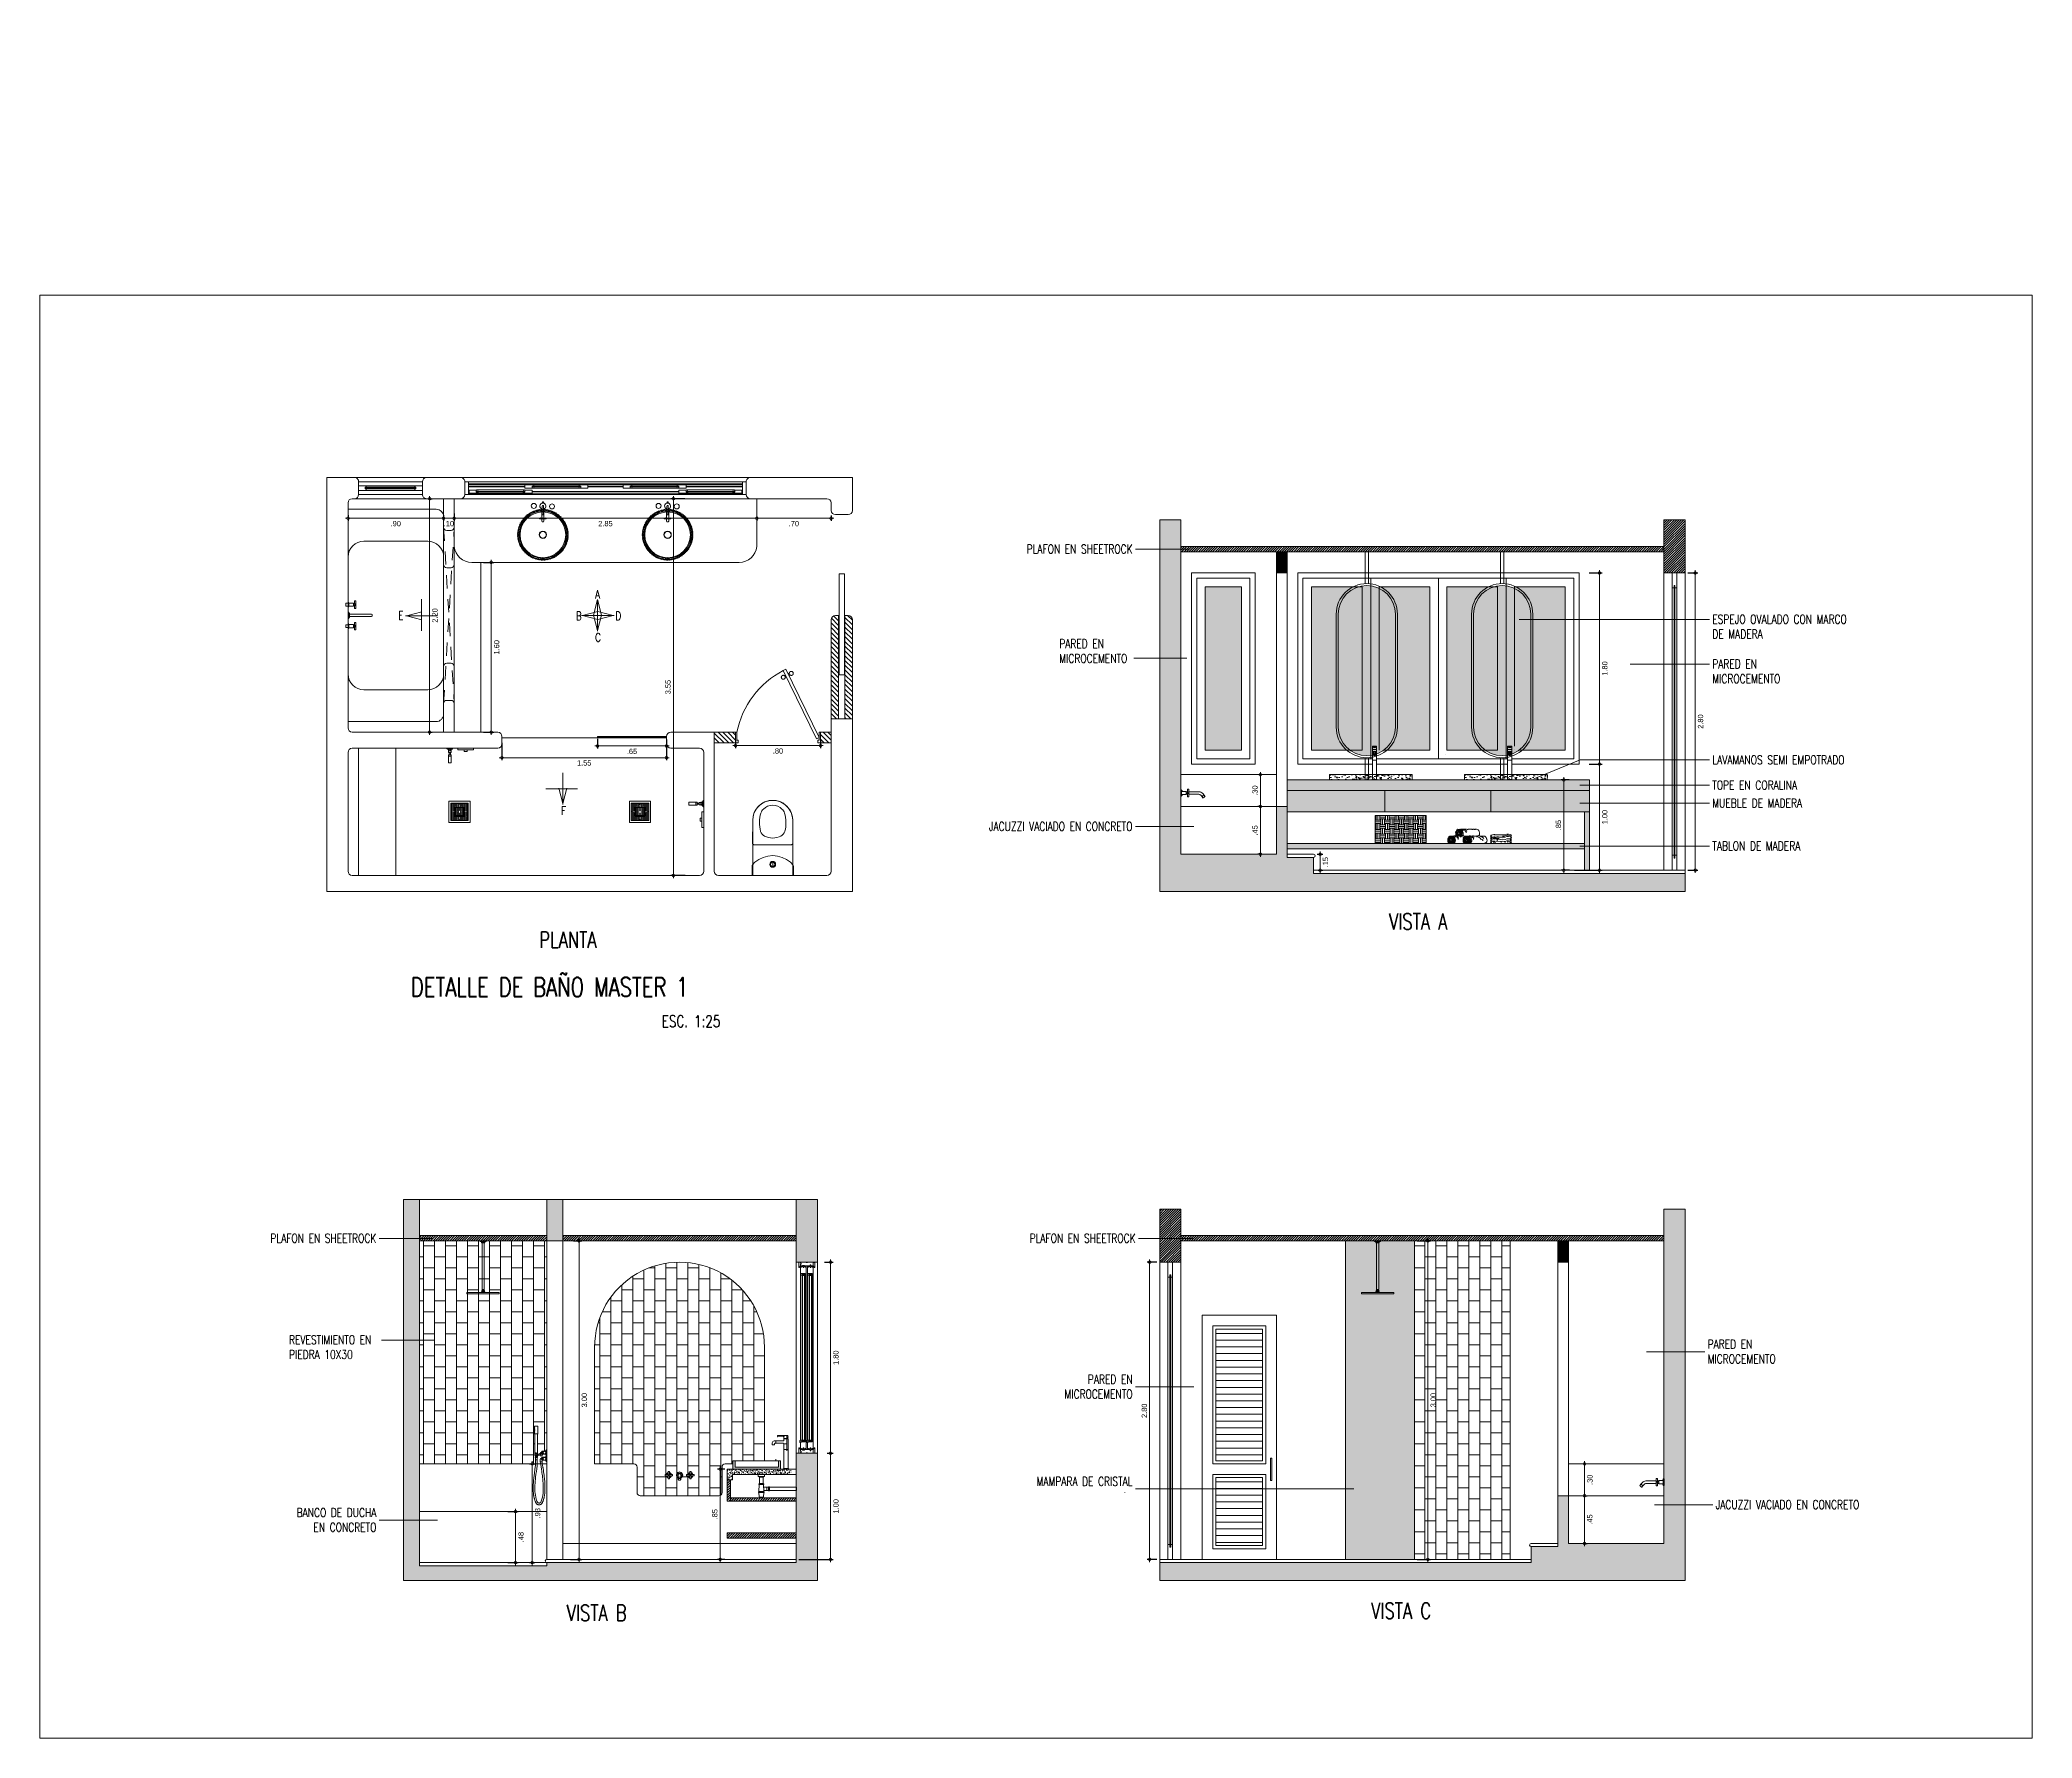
# Model space of a CAD drawing. Header units: metres. Extents: x 14 to 2416, y -346 to 476.
# Drawn here: x 321.27 to 340.04, y -12.2 to 3.8 of the extents above; entities that cross this region are included whole.
import ezdxf

# ---------------------------------------------------------------- set-up
doc = ezdxf.new("R2010")
doc.units = ezdxf.units.M
doc.header["$PDMODE"] = 34
for name, pattern in [('0', [0]), ('CENTER2', [28.575, 19.05, -3.175, 3.175, -3.175]), ('CONTINU', [0]), ('DASHED', [0.75, 0.5, -0.25]), ('HIDDEN2', [0.1875, 0.125, -0.0625])]:
    doc.linetypes.add(name, pattern=pattern)
doc.layers.get('0').update_dxf_attribs({"color": 250, "linetype": '0', "lineweight": 20})
doc.layers.get('Defpoints').update_dxf_attribs({"color": 6})
for name, color, linetype, lineweight in [('4', 253, 'Continuous', 9), ('A-DOOR', 35, 'Continuous', 5), ('A-WALL', 250, 'Continuous', 20), ('baños', 140, 'Continuous', 0), ('corte', 250, 'Continuous', 20), ('cristales', 131, 'Continuous', 0), ('DIMENSIONES', 5, 'Continuous', 5), ('EL1', 150, 'Continuous', 13), ('madera', 33, 'Continuous', 0), ('MOBILIARIOS', 252, 'Continuous', 0), ('muros bajitos', 252, 'Continuous', 5), ('piscina', 131, 'Continuous', 0), ('piso', 253, 'Continuous', 0), ('PLAFON', 253, 'Continuous', 5), ('PLF 01', 252, 'Continuous', 9), ('PROYECCION', 9, 'DASHED', 0), ('SE-2', 252, 'Continuous', 9), ('SE-3', 253, 'Continuous', 5), ('SE-4', 254, 'Continuous', 0), ('textos', 7, 'Continuous', 0)]:
    doc.layers.add(name, color=color, linetype=linetype, lineweight=lineweight)
doc.layers.add('RELLENO SECCION', color=8, linetype='Continuous', lineweight=0, transparency=0.4)
doc.styles.add('Arch-Dim', font='romans.shx', dxfattribs={"width": 0.75})
doc.styles.add('ESC25-2mm', font='arial.ttf', dxfattribs={"height": 0.05})
doc.styles.get("Standard").update_dxf_attribs({"font": 'arial.ttf', "height": 0.1875})
doc.dimstyles.new('DIMS25', dxfattribs={"dimtxt": 0.05, "dimasz": 0.05, "dimexe": 0.025, "dimexo": 0.025, "dimgap": 0.025, "dimtad": 2, "dimzin": 4, "dimdsep": 46, "dimtxsty": 'ESC25-2mm', "dimblk": 'DOTSMALL', "dimcen": 0.025, "dimdle": 0.025, "dimclrd": 256, "dimclre": 256, "dimclrt": 1, "dimadec": 0, "dimazin": 0, "dimtfac": 1, "dimtix": 1, "dimtmove": 2, "dimatfit": 3, "dimfxl": 1, "dimtolj": 1, "dimtzin": 0, "dimlwd": -1, "dimarcsym": 0})
pattern_1 = [(37.5, (0.682703, -6.522928), (-0.0016000313, 0.0489413237), [0, -0.038608, 0, -0.04318, 0, -0.041275]), (7.5, (0.682703, -6.52293), (0.044952328, 0.07168251), [0, -0.020828, 0, -0.034798, 0, -0.013335]), (327.5, (0.65146, -6.522928), (0.079099237, 0.0001437185), [0, -0.0127, 0, -0.04572, 0, -0.05969]), (317.5, (0.65146, -6.52293), (0.076355645, 0.022292932), [0, -0.00635, 0, -0.029972, 0, -0.03429])]
pattern_2 = [(90, (1e-12, -6.52293), (-0.103632, 6e-18), []), (180, (1e-12, -6.52293), (-0.103632, -0.103632), [0.103632, -0.103632])]

msp = doc.modelspace()

# ---------------------------------------------------------------- texts
at = {"layer": 'baños', "linetype": 'Continuous', "flags": 8}
for tag, p, s in [('MODELNUMBER', (326.0098, -0.7389, 0), 'K-14404-4A'), ('TRADENAME', (326.0098, -0.7389, 0), 'PURIST'), ('PRODUCT', (326.0098, -0.739, 0), 'FAUCETS'), ('MATERIAL', (326.0098, -0.739, 0), 'BRASS'), ('MODELNUMBER', (327.1845, -0.7389, 0), 'K-14404-4A'), ('TRADENAME', (327.1845, -0.7389, 0), 'PURIST'), ('PRODUCT', (327.1845, -0.739, 0), 'FAUCETS'), ('MATERIAL', (327.1845, -0.739, 0), 'BRASS')]:
    msp.add_attdef(tag, p, s, height=0.0000254, rotation=180.00008, dxfattribs=at)
at = {"layer": 'textos', "char_height": 0.326944, "style": 'Arch-Dim'}
for s, insert, width, attachment_point in [('\\pxsm1;{\\H0.2554x;PLAFON EN SHEETROCK}', (331.5642, -0.9531, -0.1952), 0.97467, 3), ('\\pxsm1;{\\H0.2554x;ESPEJO OVALADO CON MARCO DE MADERA}', (337.0245, -1.6144, -0.1952), 1.399658, 1), ('\\pxsm1;{\\H0.2554x;PARED EN MICROCEMENTO}', (330.8732, -1.8441, -0.3903), 0.97467, 1), ('\\pxsm1;{\\H0.2554x;PARED EN MICROCEMENTO}', (337.0245, -2.0351, -0.1952), 0.97467, 1), ('\\pxsm1;{\\H0.2554x;LAVAMANOS SEMI EMPOTRADO}', (337.0245, -2.9386, -0.1952), 1.476254, 1), ('\\pxsm1;{\\H0.2554x;TOPE EN CORALINA}', (337.0245, -3.1768, -0.1952), 1.385958, 1), ('\\pxsm1;{\\H0.2554x;MUEBLE DE MADERA}', (337.0245, -3.3466, -0.1952), 1.385958, 1), ('\\pxsm1;{\\H0.2554x;JACUZZI VACIADO EN CONCRETO}', (331.5634, -3.5654, -0.1952), 1.313084, 3), ('\\pxsm1;{\\H0.2554x;TABLON DE MADERA}', (337.0245, -3.7495, -0.1952), 1.385958, 1), ('\\pxsm1;{\\H0.2554x;PLAFON EN SHEETROCK}', (324.4411, -7.4462, -0.1952), 0.97467, 3), ('\\pxsm1;{\\H0.2554x;PLAFON EN SHEETROCK}', (331.5921, -7.4462, -0.1952), 0.97467, 3), ('\\pxsm1;{\\H0.2554x;REVESTIMIENTO EN PIEDRA 10X30}', (323.6182, -8.4023), 0.96827, 1), ('\\pxsm1;{\\H0.2554x;PARED EN MICROCEMENTO}', (336.9808, -8.444, -0.3903), 0.97467, 1), ('\\pxsm1;{\\H0.2554x;PARED EN MICROCEMENTO}', (331.5642, -8.7746, -0.3903), 0.97467, 3), ('\\pxsm1;{\\H0.2554x;MAMPARA DE CRISTAL}', (331.5642, -9.7364, -0.1952), 0.97467, 3), ('\\pxsm1;{\\H0.2554x;BANCO DE DUCHA EN CONCRETO}', (324.4417, -10.0301, -0.1952), 0.97467, 3), ('\\pxsm1;{\\H0.2554x;JACUZZI VACIADO EN CONCRETO}', (337.0564, -9.9555, -0.1952), 1.313084, 1)]:
    msp.add_mtext(s, dxfattribs=dict(at, insert=insert, width=width, attachment_point=attachment_point))
at = {"layer": 'textos', "lineweight": 13, "char_height": 0.08, "width": 1.189165, "attachment_point": 1, "style": 'Arch-Dim'}
for s, insert in [('\\pxt5.9124,29;A', (326.5015, -1.3809)), ('\\pxt5.9124,29;E', (324.6481, -1.5806)), ('\\pxt5.9124,29;B', (326.3208, -1.5841)), ('\\pxt5.9124,29;D', (326.6935, -1.5841)), ('\\pxt5.9124,29;C', (326.5015, -1.7872)), ('\\pxt5.9124,29;F', (326.1814, -3.42))]:
    msp.add_mtext(s, dxfattribs=dict(at, insert=insert))
at = {"layer": 'textos', "lineweight": 13, "attachment_point": 1, "style": 'Arch-Dim'}
for s, insert, char_height in [('VISTA A', (333.9806, -4.4287), 0.15), ('PLANTA', (325.9758, -4.6008), 0.15), ('DETALLE DE BAÑO MASTER 1 ', (324.766, -5.0312), 0.18), ('ESC. 1:25', (327.1293, -5.3875), 0.11), ('VISTA B', (326.2347, -10.9421), 0.15), ('VISTA C', (333.8122, -10.9218), 0.15)]:
    msp.add_mtext_dynamic_manual_height_columns(s, width=26.65337, gutter_width=15, heights=[0], dxfattribs=dict(at, insert=insert, char_height=char_height))

# ---------------------------------------------------------------- blocks, each defined once
blk = doc.blocks.new('A$Ccbda7011')
at = {"layer": 'SE-4'}
for p, q in [((0.125, 0.494, -0.031), (0.18, 0.494, -0.031)), ((0.17, 0.491, -0.028), (0.135, 0.491, -0.028)), ((0.137, 0.489, -0.028), (0.168, 0.488, -0.028)), ((0.142, 0.481, -0.028), (0.163, 0.481, -0.028)), ((0.305, 0.013), (0, 0.013)), ((0, 0.013), (0, 0.002)), ((0.001, 0.001), (0.304, 0.001)), ((0.021, 0.001), (0.021, 0)), ((0.024, 0), (0.022, 0)), ((0.024, 0), (0.024, 0.001)), ((0.026, 0.001), (0.026, 0)), ((0.026, 0), (0.028, 0)), ((0.029, 0.001), (0.029, 0)), ((0.039, 0.001), (0.039, 0)), ((0.039, 0), (0.041, 0)), ((0.042, 0), (0.042, 0.001)), ((0.043, 0.001), (0.043, 0)), ((0.043, 0), (0.046, 0)), ((0.046, 0), (0.046, 0.001)), ((0.047, 0.001), (0.047, 0)), ((0.047, 0), (0.049, 0)), ((0.05, 0), (0.05, 0.001)), ((0.057, 0.001), (0.058, 0)), ((0.058, 0), (0.06, 0)), ((0.059, 0.001), (0.059, 0)), ((0.06, 0), (0.062, 0)), ((0.062, 0), (0.062, 0.001)), ((0.065, 0.001), (0.065, 0)), ((0.065, 0), (0.067, 0)), ((0.067, 0), (0.068, 0.001)), ((0.068, 0.001), (0.068, 0)), ((0.068, 0), (0.07, 0)), ((0.07, 0), (0.071, 0.001)), ((0.075, 0.001), (0.075, 0)), ((0.075, 0), (0.077, 0)), ((0.077, 0), (0.078, 0.001)), ((0.077, 0), (0.079, 0)), ((0.079, 0), (0.079, 0.001)), ((0.086, 0.001), (0.086, 0)), ((0.087, 0), (0.089, 0)), ((0.089, 0.001), (0.089, 0)), ((0.089, 0), (0.089, 0.001)), ((0.09, 0.001), (0.09, 0)), ((0.09, 0), (0.093, 0)), ((0.093, 0), (0.093, 0.001)), ((0.095, 0.001), (0.095, 0)), ((0.095, 0), (0.097, 0)), ((0.097, 0.001), (0.097, 0)), ((0.097, 0), (0.1, 0)), ((0.1, 0.001), (0.1, 0)), ((0.108, 0.001), (0.108, 0)), ((0.108, 0), (0.11, 0)), ((0.111, 0), (0.111, 0.001)), ((0.114, 0.001), (0.114, 0)), ((0.114, 0), (0.116, 0)), ((0.116, 0), (0.117, 0.001)), ((0.117, 0.001), (0.118, 0)), ((0.118, 0), (0.12, 0)), ((0.12, 0), (0.12, 0.001)), ((0.12, 0), (0.121, 0)), ((0.121, 0), (0.122, 0.001)), ((0.123, 0.001), (0.123, 0)), ((0.123, 0), (0.126, 0)), ((0.126, 0), (0.126, 0.001)), ((0.129, 0.001), (0.129, 0)), ((0.129, 0), (0.131, 0)), ((0.132, 0), (0.131, 0)), ((0.132, 0), (0.132, 0.001)), ((0.132, 0), (0.132, 0.001)), ((0.132, 0.001), (0.132, 0)), ((0.133, 0.014), (0.172, 0.014)), ((0.133, 0), (0.135, 0)), ((0.136, 0.016), (0.134, 0.016)), ((0.134, 0.016), (0.134, 0.014)), ((0.135, 0.001), (0.135, 0)), ((0.136, 0.021), (0.168, 0.021)), ((0.136, 0.021), (0.136, 0.017)), ((0.139, 0.032), (0.139, 0.027)), ((0.14, 0.032), (0.148, 0.032)), ((0.14, 0), (0.14, 0.001)), ((0.141, 0.025), (0.141, 0.024)), ((0.143, 0), (0.141, 0)), ((0.143, 0.04), (0.143, 0.032)), ((0.143, 0.001), (0.143, 0)), ((0.147, 0.027), (0.147, 0.032)), ((0.148, 0.032), (0.157, 0.032)), ((0.151, 0), (0.151, 0.001)), ((0.154, 0), (0.151, 0)), ((0.154, 0.001), (0.154, 0)), ((0.157, 0.032), (0.165, 0.032)), ((0.158, 0.032), (0.158, 0.027)), ((0.161, 0.032), (0.161, 0.04)), ((0.162, 0.001), (0.162, 0)), ((0.162, 0), (0.164, 0)), ((0.164, 0.024), (0.164, 0.025)), ((0.165, 0), (0.165, 0.001)), ((0.166, 0.027), (0.166, 0.032)), ((0.168, 0.017), (0.168, 0.021)), ((0.169, 0.016), (0.17, 0.016)), ((0.17, 0.014), (0.17, 0.016)), ((0.17, 0.001), (0.17, 0)), ((0.172, 0), (0.17, 0)), ((0.173, 0), (0.173, 0.001)), ((0.173, 0), (0.173, 0.001)), ((0.173, 0.001), (0.173, 0)), ((0.173, 0), (0.174, 0)), ((0.176, 0), (0.174, 0)), ((0.176, 0.001), (0.176, 0)), ((0.179, 0), (0.179, 0.001)), ((0.182, 0), (0.179, 0)), ((0.182, 0.001), (0.182, 0)), ((0.184, 0), (0.183, 0.001)), ((0.185, 0), (0.184, 0)), ((0.185, 0), (0.185, 0.001)), ((0.187, 0), (0.185, 0)), ((0.188, 0.001), (0.187, 0)), ((0.189, 0), (0.188, 0.001)), ((0.191, 0), (0.189, 0)), ((0.191, 0.001), (0.191, 0)), ((0.194, 0), (0.194, 0.001)), ((0.197, 0), (0.195, 0)), ((0.197, 0.001), (0.197, 0)), ((0.205, 0.001), (0.205, 0)), ((0.208, 0), (0.205, 0)), ((0.208, 0.001), (0.208, 0)), ((0.21, 0), (0.208, 0)), ((0.21, 0.001), (0.21, 0)), ((0.212, 0), (0.212, 0.001)), ((0.215, 0), (0.212, 0)), ((0.215, 0.001), (0.215, 0)), ((0.216, 0.001), (0.216, 0)), ((0.216, 0), (0.216, 0.001)), ((0.218, 0), (0.216, 0)), ((0.219, 0.001), (0.219, 0)), ((0.226, 0), (0.226, 0.001)), ((0.228, 0), (0.226, 0)), ((0.228, 0), (0.227, 0.001)), ((0.23, 0), (0.228, 0)), ((0.23, 0.001), (0.23, 0)), ((0.235, 0), (0.234, 0.001)), ((0.237, 0), (0.235, 0)), ((0.238, 0), (0.237, 0.001)), ((0.237, 0.001), (0.237, 0)), ((0.24, 0), (0.238, 0)), ((0.24, 0.001), (0.24, 0)), ((0.243, 0), (0.243, 0.001)), ((0.245, 0), (0.243, 0)), ((0.247, 0), (0.245, 0)), ((0.246, 0.001), (0.246, 0)), ((0.248, 0.001), (0.247, 0)), ((0.255, 0), (0.255, 0.001)), ((0.258, 0), (0.256, 0)), ((0.258, 0.001), (0.258, 0)), ((0.259, 0), (0.259, 0.001)), ((0.262, 0), (0.259, 0)), ((0.262, 0.001), (0.262, 0)), ((0.263, 0), (0.263, 0.001)), ((0.266, 0), (0.264, 0)), ((0.266, 0.001), (0.266, 0)), ((0.276, 0.001), (0.276, 0)), ((0.279, 0), (0.277, 0)), ((0.279, 0.001), (0.279, 0)), ((0.281, 0), (0.281, 0.001)), ((0.281, 0), (0.283, 0)), ((0.284, 0.001), (0.284, 0)), ((0.305, 0.002), (0.305, 0.013))]:
    blk.add_line(p, q, dxfattribs=at)
blk.add_polyline3d([(0.152, 0.04, 0), (0.162, 0.04, 0), (0.163, 0.04, 0), (0.163, 0.04, 0), (0.163, 0.041, 0), (0.163, 0.481, -0.028), (0.166, 0.481, -0.028), (0.167, 0.481, -0.028), (0.167, 0.481, -0.028), (0.168, 0.482, -0.028), (0.168, 0.482, -0.028), (0.168, 0.483, -0.028), (0.168, 0.488, -0.028), (0.168, 0.489, -0.028), (0.168, 0.49, -0.028), (0.169, 0.491, -0.028), (0.17, 0.491, -0.028), (0.17, 0.491, -0.028), (0.18, 0.494, -0.031), (0.18, 0.494, -0.031), (0.181, 0.494, -0.031), (0.181, 0.495, -0.031), (0.181, 0.495, -0.031), (0.181, 0.497, -0.031), (0.181, 0.498, -0.031), (0.181, 0.498, -0.031), (0.18, 0.498, -0.031), (0.18, 0.498, -0.031), (0.152, 0.498, 0), (0.125, 0.498, -0.031), (0.125, 0.498, -0.031), (0.124, 0.498, -0.031), (0.124, 0.498, -0.031), (0.124, 0.497, -0.031), (0.124, 0.495, -0.031), (0.124, 0.495, -0.031), (0.124, 0.494, -0.031), (0.125, 0.494, -0.031), (0.125, 0.494, -0.031), (0.135, 0.491, -0.028), (0.135, 0.491, -0.028), (0.136, 0.491, -0.028), (0.137, 0.49, -0.028), (0.137, 0.489, -0.028), (0.137, 0.488, -0.028), (0.137, 0.483, -0.028), (0.137, 0.482, -0.028), (0.137, 0.482, -0.028), (0.138, 0.481, -0.028), (0.138, 0.481, -0.028), (0.139, 0.481, -0.028), (0.142, 0.481, -0.028), (0.142, 0.041, 0), (0.142, 0.04, 0), (0.142, 0.04, 0), (0.143, 0.04, 0), (0.152, 0.04, 0)], dxfattribs=at)
for centre, radius, start, end in [((0.001, 0.002), 0.00076, 180.0001, 270.0001), ((0.022, 0), 0.0002, 186.1254, 267.8778), ((0.024, 0), 0.0002, 268.0001, 349.8749), ((0.026, 0), 0.000209, 187.3379, 273.4206), ((0.028, 0), 0.000197, 266.7984, 346.0417), ((0.039, 0), 0.000363, 210.4643, 266.5336), ((0.041, 0), 0.000209, 267.5408, 348.9722), ((0.043, 0), 0.0002, 187.2323, 268.888), ((0.046, 0), 0.000207, 270.7046, 352.3565), ((0.047, 0), 0.0002, 187.2818, 269.9582), ((0.049, 0), 0.000201, 267.6947, 350.6353), ((0.058, 0), 0.000202, 187.3666, 270.0057), ((0.06, 0), 0.000265, 190.201, 253.6362), ((0.062, 0), 0.000195, 270.0001, 343.4654), ((0.065, 0), 0.000201, 188.3284, 274.9162), ((0.067, 0), 0.0002, 270.0001, 351.6717), ((0.068, 0), 0.0002, 188.3284, 264.9499), ((0.07, 0), 0.000204, 263.5743, 354.0215), ((0.075, 0), 0.000203, 187.5258, 270.2894), ((0.077, 0), 0.000202, 281.4918, 350.7792), ((0.079, 0), 0.0002, 269.8867, 351.785), ((0.087, 0), 0.000221, 187.1287, 269.8937), ((0.089, 0), 0.000242, 279.5605, 346.3543), ((0.089, 0), 0.000242, 258.2134, 258.6914), ((0.089, 0), 0.000199, 287.1816, 351.7734), ((0.09, 0), 0.0002, 187.2323, 268.888), ((0.093, 0), 0.000207, 270.705, 352.3561), ((0.095, 0), 0.0002, 188.3284, 264.0707), ((0.097, 0), 0.000208, 188.7666, 270.6784), ((0.1, 0), 0.000206, 268.9346, 351.0426), ((0.108, 0), 0.0002, 187.2323, 268.888), ((0.11, 0), 0.000207, 270.705, 352.3561), ((0.114, 0), 0.0003, 188.3284, 264.7612), ((0.116, 0), 0.000303, 270.2306, 357.3788), ((0.118, 0), 0.000206, 187.6121, 264.5753), ((0.12, 0), 0.000237, 276.7319, 347.4136), ((0.121, 0), 0.0002, 270.0001, 351.6717), ((0.123, 0), 0.000205, 187.9746, 272.2158), ((0.126, 0), 0.000209, 264.1042, 352.0408), ((0.129, 0), 0.0002, 188.3284, 267.764), ((0.131, 0), 0.000205, 270.6267, 352.8086), ((0.132, 0), 0.000304, 271.2928, 351.0106), ((0.133, 0), 0.0002, 188.3284, 264.6034), ((0.133, 0.013), 0.0008, 90, 175), ((0.135, 0), 0.000206, 267.9722, 353.137), ((0.136, 0.017), 0.0005, 270, 0), ((0.14, 0.032), 0.0005, 90, 180), ((0.14, 0.027), 0.0005, 180, 253.7398), ((0.152, 0.015), 0.014, 147.5383, 158.4165), ((0.139, 0.025), 0.002, 0, 73.7398), ((0.141, 0), 0.0002, 188.3334, 269.1335), ((0.139, 0.024), 0.002, 327.5383, 0), ((0.143, 0), 0.0002, 274.628, 351.6717), ((0.151, 0), 0.000301, 199.4443, 279.2069), ((0.154, 0), 0.000226, 264.5007, 349.1856), ((0.162, 0), 0.0002, 188.3284, 265.3721), ((0.166, 0.025), 0.002, 106.2602, 180), ((0.166, 0.024), 0.002, 180, 212.4617), ((0.152, 0.015), 0.014, 21.5835, 32.4617), ((0.164, 0), 0.0002, 270.8666, 351.6667), ((0.165, 0.032), 0.0005, 0, 90), ((0.165, 0.027), 0.0005, 286.2602, 0), ((0.169, 0.017), 0.0005, 180, 270), ((0.17, 0), 0.000206, 186.8632, 272.0279), ((0.172, 0.013), 0.0008, 5, 90), ((0.172, 0), 0.0002, 275.3968, 351.6717), ((0.174, 0), 0.000205, 187.1916, 269.3735), ((0.173, 0), 0.000304, 188.9895, 268.7074), ((0.176, 0), 0.0002, 272.2362, 351.6717), ((0.179, 0), 0.000209, 187.9593, 275.896), ((0.182, 0), 0.000205, 267.7844, 352.0255), ((0.184, 0), 0.0002, 188.3284, 270.0001), ((0.185, 0), 0.000237, 192.5866, 263.2683), ((0.187, 0), 0.000206, 275.4248, 352.388), ((0.189, 0), 0.000303, 182.6214, 269.7695), ((0.191, 0), 0.0003, 275.2389, 351.6717), ((0.195, 0), 0.000207, 187.644, 269.2952), ((0.197, 0), 0.0002, 271.1121, 352.7678), ((0.205, 0), 0.000206, 188.9575, 271.0655), ((0.208, 0), 0.000208, 269.3218, 351.2335), ((0.21, 0), 0.0002, 275.9294, 351.6717), ((0.212, 0), 0.000207, 187.644, 269.2952), ((0.215, 0), 0.0002, 271.1121, 352.7678), ((0.216, 0), 0.000242, 193.6459, 260.4396), ((0.216, 0), 0.000242, 281.3087, 281.7867), ((0.216, 0), 0.000199, 188.2267, 252.8185), ((0.218, 0), 0.000221, 270.1064, 352.8714), ((0.226, 0), 0.0002, 188.2151, 270.1134), ((0.228, 0), 0.000202, 189.2209, 258.5084), ((0.23, 0), 0.000203, 269.7108, 352.4744), ((0.235, 0), 0.000204, 185.9786, 276.4259), ((0.237, 0), 0.0002, 275.0502, 351.6717), ((0.238, 0), 0.0002, 188.3284, 270.0001), ((0.24, 0), 0.000201, 265.0839, 351.6717), ((0.243, 0), 0.000195, 196.5348, 270.0001), ((0.245, 0), 0.000265, 286.3639, 349.7991), ((0.247, 0), 0.000202, 269.9945, 352.6336), ((0.256, 0), 0.000201, 189.3649, 272.3055), ((0.258, 0), 0.0002, 270.042, 352.7184), ((0.259, 0), 0.000207, 187.6436, 269.2956), ((0.262, 0), 0.0002, 271.1121, 352.7678), ((0.264, 0), 0.000209, 191.0279, 272.4593), ((0.266, 0), 0.000363, 273.4666, 329.5359), ((0.277, 0), 0.000197, 193.9584, 273.2018), ((0.279, 0), 0.000209, 266.5795, 352.6623), ((0.281, 0), 0.0002, 190.1253, 272.0001), ((0.283, 0), 0.0002, 272.1223, 353.8748), ((0.304, 0.002), 0.00076, 270.0001, 0.0001), ((0.304, 0.001), 1.269970604659171e-12, 270.0001, 90.0001)]:
    blk.add_arc(centre, radius, start, end, dxfattribs=at)
for points, knots in [([(0.148, 0.032), (0.148, 0.032), (0.148, 0.032), (0.147, 0.032), (0.147, 0.032), (0.147, 0.032), (0.147, 0.032), (0.147, 0.032), (0.147, 0.032), (0.147, 0.032)], [0, 0, 0, 0, 0.5, 0.5, 0.75, 0.75, 0.875, 0.875, 1, 1, 1, 1]), ([(0.147, 0.027), (0.147, 0.027), (0.147, 0.027), (0.147, 0.027), (0.147, 0.027), (0.147, 0.027), (0.147, 0.027), (0.147, 0.027), (0.147, 0.027), (0.148, 0.027)], [0, 0, 0, 0, 0.125, 0.125, 0.25, 0.25, 0.5, 0.5, 1, 1, 1, 1]), ([(0.148, 0.027), (0.148, 0.026), (0.149, 0.026), (0.15, 0.026), (0.151, 0.026), (0.152, 0.026), (0.152, 0.026), (0.152, 0.026), (0.152, 0.026), (0.153, 0.026), (0.153, 0.026), (0.154, 0.026), (0.155, 0.026), (0.156, 0.026), (0.157, 0.026), (0.157, 0.027)], [0, 0, 0, 0, 0.25, 0.25, 0.375, 0.375, 0.4375, 0.4375, 0.5, 0.5, 0.625, 0.625, 0.75, 0.75, 1, 1, 1, 1]), ([(0.158, 0.032), (0.158, 0.032), (0.158, 0.032), (0.158, 0.032), (0.158, 0.032), (0.158, 0.032), (0.158, 0.032), (0.157, 0.032), (0.157, 0.032), (0.157, 0.032)], [0, 0, 0, 0, 0.125, 0.125, 0.25, 0.25, 0.5, 0.5, 1, 1, 1, 1]), ([(0.157, 0.027), (0.158, 0.027), (0.158, 0.027), (0.158, 0.027), (0.158, 0.027), (0.158, 0.027), (0.158, 0.027), (0.158, 0.027), (0.158, 0.027), (0.158, 0.027)], [0, 0, 0, 0, 0.5, 0.5, 0.75, 0.75, 0.875, 0.875, 1, 1, 1, 1])]:
    blk.add_open_spline(points, degree=3, knots=knots, dxfattribs=at)
blk = doc.blocks.new('A$C3bae67db')
at = {"layer": 'baños'}
for p, q in [((0.056, 0.142), (0.056, 0.058)), ((0.058, 0.144), (0.142, 0.144)), ((0.058, 0.14), (0.058, 0.06)), ((0.058, 0.056), (0.142, 0.056)), ((0.06, 0.142), (0.14, 0.142)), ((0.06, 0.058), (0.14, 0.058)), ((0.142, 0.14), (0.142, 0.06)), ((0.144, 0.142), (0.144, 0.058))]:
    blk.add_line(p, q, dxfattribs=at)
for points in [[(0.2, 0.2), (0, 0.2), (0, 0), (0.2, 0)], [(0.182, 0.182), (0.018, 0.182), (0.018, 0.018), (0.182, 0.018)]]:
    blk.add_lwpolyline(points, close=True, dxfattribs=at)
for centre, radius in [((0.027, 0.141), 0.00173), ((0.027, 0.059), 0.00173), ((0.036, 0.173), 0.00173), ((0.036, 0.141), 0.00173), ((0.036, 0.108), 0.00173), ((0.036, 0.092), 0.00173), ((0.036, 0.059), 0.00173), ((0.036, 0.027), 0.00173), ((0.045, 0.173), 0.00173), ((0.045, 0.141), 0.00173), ((0.045, 0.108), 0.00173), ((0.045, 0.092), 0.00173), ((0.045, 0.059), 0.00173), ((0.045, 0.027), 0.00173), ((0.054, 0.173), 0.00173), ((0.054, 0.027), 0.00173), ((0.054, 0.152), 0.000343), ((0.054, 0.048), 0.000343), ((0.064, 0.173), 0.00173), ((0.064, 0.027), 0.00173), ((0.064, 0.152), 0.000343), ((0.064, 0.048), 0.000343), ((0.068, 0.1), 0.00173), ((0.073, 0.173), 0.00173), ((0.073, 0.027), 0.00173), ((0.077, 0.132), 0.00173), ((0.077, 0.1), 0.00173), ((0.077, 0.068), 0.00173), ((0.082, 0.173), 0.00173), ((0.082, 0.027), 0.00173), ((0.086, 0.132), 0.00173), ((0.086, 0.1), 0.00173), ((0.086, 0.068), 0.00173), ((0.095, 0.132), 0.00173), ((0.095, 0.068), 0.00173), ((0.095, 0.111), 0.000343), ((0.095, 0.089), 0.000343), ((0.105, 0.132), 0.00173), ((0.105, 0.068), 0.00173), ((0.105, 0.111), 0.000343), ((0.105, 0.089), 0.000343), ((0.114, 0.132), 0.00173), ((0.114, 0.1), 0.00173), ((0.114, 0.068), 0.00173), ((0.118, 0.173), 0.00173), ((0.118, 0.027), 0.00173), ((0.123, 0.132), 0.00173), ((0.123, 0.1), 0.00173), ((0.123, 0.068), 0.00173), ((0.127, 0.173), 0.00173), ((0.127, 0.027), 0.00173), ((0.132, 0.1), 0.00173), ((0.136, 0.173), 0.00173), ((0.136, 0.027), 0.00173), ((0.136, 0.152), 0.000343), ((0.136, 0.048), 0.000343), ((0.146, 0.173), 0.00173), ((0.146, 0.027), 0.00173), ((0.146, 0.152), 0.000343), ((0.146, 0.048), 0.000343), ((0.155, 0.173), 0.00173), ((0.155, 0.141), 0.00173), ((0.155, 0.108), 0.00173), ((0.155, 0.092), 0.00173), ((0.155, 0.059), 0.00173), ((0.155, 0.027), 0.00173), ((0.164, 0.173), 0.00173), ((0.164, 0.141), 0.00173), ((0.164, 0.108), 0.00173), ((0.164, 0.092), 0.00173), ((0.164, 0.059), 0.00173), ((0.164, 0.027), 0.00173), ((0.173, 0.141), 0.00173), ((0.173, 0.059), 0.00173)]:
    blk.add_circle(centre, radius, dxfattribs=at)
for centre, radius, start, end in [((0.027, 0.173), 0.0012, 19.9835, 180.0929), ((0.027, 0.173), 0.00151, 39.7913, 147.8576), ((0.027, 0.173), 0.00152, 148.3667, 279.4518), ((0.027, 0.173), 0.0012, 179.9941, 199.6485), ((0.027, 0.173), 0.0012, 199.9156, 0.0932), ((0.026, 0.162), 0.00119, 19.33, 180.3589), ((0.027, 0.162), 0.00152, 0.5726, 179.4251), ((0.026, 0.162), 0.00121, 179.9973, 199.4671), ((0.026, 0.162), 0.00119, 199.33, 0.3617), ((0.027, 0.162), 0.00152, 180.5561, 359.4416), ((0.026, 0.152), 0.00119, 19.3221, 180.3634), ((0.027, 0.152), 0.00152, 0.5838, 179.4152), ((0.026, 0.152), 0.00121, 179.9973, 199.4636), ((0.026, 0.152), 0.00119, 199.3221, 0.3634), ((0.027, 0.152), 0.00152, 180.5738, 359.4252), ((0.026, 0.141), 0.00119, 359.5143, 160.6812), ((0.027, 0.141), 0.00152, 0.4815, 179.5185), ((0.026, 0.141), 0.00124, 160.6483, 179.7915), ((0.026, 0.141), 0.00119, 179.7832, 340.6624), ((0.027, 0.141), 0.00152, 180.6759, 359.3241), ((0.027, 0.13), 0.00152, 0.5748, 179.4262), ((0.026, 0.13), 0.00119, 359.6366, 160.6779), ((0.026, 0.13), 0.00121, 160.5364, 180.0027), ((0.026, 0.13), 0.00119, 179.6366, 340.6779), ((0.027, 0.13), 0.00152, 180.5848, 359.4162), ((0.027, 0.119), 0.00152, 0.5584, 179.4439), ((0.026, 0.119), 0.00121, 160.5329, 180.0027), ((0.026, 0.119), 0.00119, 359.6383, 160.67), ((0.026, 0.119), 0.00119, 179.6411, 340.67), ((0.027, 0.119), 0.00152, 180.5749, 359.4274), ((0.027, 0.108), 0.00152, 80.5482, 211.6333), ((0.027, 0.108), 0.0012, 160.3515, 180.0059), ((0.027, 0.108), 0.0012, 359.9068, 160.0844), ((0.027, 0.108), 0.0012, 179.9071, 340.0165), ((0.027, 0.108), 0.00151, 212.1424, 320.2087), ((0.027, 0.1), 0.00152, 80.5482, 211.6333), ((0.027, 0.1), 0.0012, 359.9068, 160.0844), ((0.027, 0.1), 0.0012, 160.3515, 180.0059), ((0.027, 0.1), 0.0012, 179.9071, 340.0165), ((0.027, 0.1), 0.00151, 212.1424, 320.2087), ((0.027, 0.092), 0.0012, 19.9835, 180.0929), ((0.027, 0.092), 0.00151, 39.7913, 147.8576), ((0.027, 0.092), 0.0012, 179.9941, 199.6485), ((0.027, 0.092), 0.0012, 199.9156, 0.0932), ((0.027, 0.092), 0.00152, 148.3667, 279.4518), ((0.026, 0.081), 0.00119, 19.33, 180.3589), ((0.027, 0.081), 0.00152, 0.5726, 179.4251), ((0.026, 0.081), 0.00121, 179.9973, 199.4671), ((0.026, 0.081), 0.00119, 199.33, 0.3617), ((0.027, 0.081), 0.00152, 180.5561, 359.4416), ((0.026, 0.07), 0.00119, 19.3221, 180.3634), ((0.027, 0.07), 0.00152, 0.5838, 179.4152), ((0.026, 0.07), 0.00121, 179.9973, 199.4636), ((0.026, 0.07), 0.00119, 199.3221, 0.3634), ((0.027, 0.07), 0.00152, 180.5738, 359.4252), ((0.027, 0.059), 0.00152, 0.6759, 179.3241), ((0.026, 0.059), 0.00119, 19.3376, 180.2168), ((0.026, 0.059), 0.00124, 180.2085, 199.3517), ((0.026, 0.059), 0.00119, 199.3188, 0.4857), ((0.027, 0.059), 0.00152, 180.4815, 359.5185), ((0.026, 0.048), 0.00119, 359.6366, 160.6779), ((0.027, 0.048), 0.00152, 0.5748, 179.4262), ((0.026, 0.048), 0.00121, 160.5364, 180.0027), ((0.026, 0.048), 0.00119, 179.6366, 340.6779), ((0.027, 0.048), 0.00152, 180.5848, 359.4162), ((0.026, 0.037), 0.00119, 359.6383, 160.67), ((0.027, 0.037), 0.00152, 0.5584, 179.4439), ((0.026, 0.037), 0.00121, 160.5329, 180.0027), ((0.026, 0.037), 0.00119, 179.6411, 340.67), ((0.027, 0.037), 0.00152, 180.5749, 359.4274), ((0.027, 0.027), 0.0012, 359.9068, 160.0844), ((0.027, 0.027), 0.00152, 80.5482, 211.6333), ((0.027, 0.027), 0.0012, 160.3515, 180.0059), ((0.027, 0.027), 0.0012, 179.9071, 340.0165), ((0.027, 0.027), 0.00151, 212.1424, 320.2087), ((0.027, 0.173), 0.000342, 144.1963, 216.5408), ((0.027, 0.173), 0.000343, 80.3618, 144.2973), ((0.027, 0.173), 0.000341, 216.6622, 290.4664), ((0.026, 0.162), 0.000341, 179.6804, 0.326), ((0.026, 0.162), 0.000341, 359.6804, 180.326), ((0.026, 0.152), 0.000341, 0, 180.3293), ((0.026, 0.152), 0.000341, 179.6754, 0.6539), ((0.026, 0.141), 0.000341, 180.0955, 359.9045), ((0.026, 0.141), 0.000341, 359.2459, 180.7541), ((0.026, 0.13), 0.000341, 179.6707, 360), ((0.026, 0.13), 0.000341, 359.3461, 180.3246), ((0.026, 0.119), 0.000341, 359.674, 180.3196), ((0.026, 0.119), 0.000341, 179.674, 0.3196), ((0.027, 0.108), 0.000341, 69.5336, 143.3378), ((0.027, 0.108), 0.000342, 143.4592, 215.8037), ((0.027, 0.108), 0.000343, 215.7027, 279.6382), ((0.027, 0.1), 0.000342, 143.4592, 215.8037), ((0.027, 0.1), 0.000341, 69.5336, 143.3378), ((0.027, 0.1), 0.000343, 215.7027, 279.6382), ((0.027, 0.092), 0.000342, 144.1963, 216.5408), ((0.027, 0.092), 0.000341, 216.6622, 290.4664), ((0.027, 0.092), 0.000343, 80.3618, 144.2973), ((0.026, 0.081), 0.000341, 179.6804, 0.326), ((0.026, 0.081), 0.000341, 359.6804, 180.326), ((0.026, 0.07), 0.000341, 0, 180.3293), ((0.026, 0.07), 0.000341, 179.6754, 0.6539), ((0.026, 0.059), 0.000341, 0.0955, 179.9045), ((0.026, 0.059), 0.000341, 179.2459, 0.7541), ((0.026, 0.048), 0.000341, 359.3461, 180.3246), ((0.026, 0.048), 0.000341, 179.6707, 360), ((0.026, 0.037), 0.000341, 359.674, 180.3196), ((0.026, 0.037), 0.000341, 179.674, 0.3196), ((0.027, 0.027), 0.000342, 143.4592, 215.8037), ((0.027, 0.027), 0.000341, 69.5336, 143.3378), ((0.027, 0.027), 0.000343, 215.7027, 279.6382), ((0.027, 0.173), 0.000343, 290.3438, 6.4069), ((0.027, 0.173), 0.00034, 6.4383, 80.3435), ((0.027, 0.173), 0.00151, 279.6351, 40.4696), ((0.027, 0.108), 0.00151, 319.5304, 80.3649), ((0.027, 0.108), 0.000343, 353.5931, 69.6562), ((0.027, 0.108), 0.00034, 279.6565, 353.5617), ((0.027, 0.1), 0.00151, 319.5304, 80.3649), ((0.027, 0.1), 0.000343, 353.5931, 69.6562), ((0.027, 0.1), 0.00034, 279.6565, 353.5617), ((0.027, 0.092), 0.00151, 279.6351, 40.4696), ((0.027, 0.092), 0.000343, 290.3438, 6.4069), ((0.027, 0.092), 0.00034, 6.4383, 80.3435), ((0.027, 0.027), 0.00151, 319.5304, 80.3649), ((0.027, 0.027), 0.000343, 353.5931, 69.6562), ((0.027, 0.027), 0.00034, 279.6565, 353.5617), ((0.027, 0.173), 0.0012, 359.9941, 19.7165), ((0.026, 0.162), 0.00121, 0, 19.4671), ((0.026, 0.152), 0.00121, 359.9973, 19.4636), ((0.026, 0.141), 0.00121, 340.5376, 359.8823), ((0.026, 0.13), 0.00121, 340.5364, 0.0027), ((0.026, 0.119), 0.00121, 340.5329, 0), ((0.027, 0.108), 0.0012, 340.2835, 0.0059), ((0.027, 0.1), 0.0012, 340.2835, 0.0059), ((0.027, 0.092), 0.0012, 359.9941, 19.7165), ((0.026, 0.081), 0.00121, 0, 19.4671), ((0.026, 0.07), 0.00121, 359.9973, 19.4636), ((0.026, 0.059), 0.00121, 0.1177, 19.4624), ((0.026, 0.048), 0.00121, 340.5364, 0.0027), ((0.026, 0.037), 0.00121, 340.5329, 0), ((0.027, 0.027), 0.0012, 340.2835, 0.0059), ((0.036, 0.173), 0.00151, 0.9002, 179.1012), ((0.036, 0.173), 0.00151, 177.9698, 2.1771), ((0.036, 0.162), 0.00151, 0.514, 179.4191), ((0.036, 0.162), 0.00151, 179.4437, 0.4893), ((0.036, 0.152), 0.00152, 0.264, 179.7337), ((0.036, 0.152), 0.00152, 180.2446, 359.7531), ((0.036, 0.141), 0.00151, 126.6365, 180.0535), ((0.036, 0.141), 0.00151, 180.1365, 235.2143), ((0.036, 0.13), 0.00152, 0.2469, 179.7554), ((0.036, 0.13), 0.00152, 180.2663, 359.736), ((0.036, 0.119), 0.00151, 359.5107, 180.5563), ((0.036, 0.119), 0.00151, 180.5809, 359.486), ((0.036, 0.108), 0.00151, 357.8229, 182.0302), ((0.036, 0.108), 0.00151, 180.8988, 359.0998), ((0.036, 0.092), 0.00151, 0.9002, 179.1012), ((0.036, 0.092), 0.00151, 177.9698, 2.1771), ((0.036, 0.081), 0.00151, 0.514, 179.4191), ((0.036, 0.081), 0.00151, 179.4437, 0.4893), ((0.036, 0.07), 0.00152, 0.264, 179.7337), ((0.036, 0.07), 0.00152, 180.2446, 359.7531), ((0.036, 0.059), 0.00151, 124.7857, 179.8635), ((0.036, 0.059), 0.00151, 179.9465, 233.3635), ((0.036, 0.048), 0.00152, 0.2469, 179.7554), ((0.036, 0.048), 0.00152, 180.2663, 359.736), ((0.036, 0.037), 0.00151, 359.5107, 180.5563), ((0.036, 0.037), 0.00151, 180.5809, 359.486), ((0.036, 0.027), 0.00151, 357.8229, 182.0302), ((0.036, 0.027), 0.00151, 180.8988, 359.0998), ((0.036, 0.174), 0.0012, 20.0495, 179.641), ((0.036, 0.174), 0.00119, 180.0022, 199.6795), ((0.036, 0.174), 0.0012, 199.817, 359.641), ((0.036, 0.163), 0.0012, 19.8327, 180.0742), ((0.036, 0.163), 0.0012, 180, 199.6894), ((0.036, 0.163), 0.0012, 199.8031, 0.0668), ((0.036, 0.163), 0.000342, 180.0925, 0.098), ((0.036, 0.163), 0.000342, 0.0925, 180.098), ((0.036, 0.152), 0.0012, 19.541, 180.1676), ((0.036, 0.152), 0.0012, 179.9985, 199.6017), ((0.036, 0.152), 0.000342, 179.8553, 0.1516), ((0.036, 0.152), 0.000342, 359.8553, 180.1516), ((0.036, 0.152), 0.0012, 199.541, 355.6504), ((0.036, 0.141), 0.0012, 359.8324, 160.466), ((0.036, 0.141), 0.00152, 62.6604, 126.6517), ((0.036, 0.141), 0.0012, 160.4002, 180.1222), ((0.036, 0.141), 0.000342, 359.4252, 180.5748), ((0.036, 0.141), 0.000342, 180.2743, 359.7257), ((0.036, 0.141), 0.0012, 179.9536, 340.4662), ((0.036, 0.141), 0.00152, 235.147, 325.0065), ((0.036, 0.13), 0.0012, 4.3496, 160.459), ((0.036, 0.13), 0.0012, 160.3983, 180.0015), ((0.036, 0.13), 0.000342, 359.8484, 180.1447), ((0.036, 0.13), 0.000342, 179.8484, 0.1447), ((0.036, 0.13), 0.0012, 179.8324, 340.459), ((0.036, 0.119), 0.0012, 160.3106, 180), ((0.036, 0.119), 0.0012, 359.9332, 160.1969), ((0.036, 0.119), 0.000342, 359.902, 179.9075), ((0.036, 0.119), 0.0012, 179.9258, 340.1673), ((0.036, 0.119), 0.000342, 179.902, 359.9075), ((0.036, 0.108), 0.00119, 160.3205, 179.9978), ((0.036, 0.108), 0.0012, 0.359, 160.183), ((0.036, 0.108), 0.0012, 180.359, 339.9505), ((0.036, 0.092), 0.0012, 20.0495, 179.641), ((0.036, 0.092), 0.00119, 180.0022, 199.6795), ((0.036, 0.092), 0.0012, 199.817, 359.641), ((0.036, 0.081), 0.0012, 19.8327, 180.0742), ((0.036, 0.081), 0.0012, 180, 199.6894), ((0.036, 0.081), 0.0012, 199.8031, 0.0668), ((0.036, 0.081), 0.000342, 180.0925, 0.098), ((0.036, 0.081), 0.000342, 0.0925, 180.098), ((0.036, 0.07), 0.0012, 19.541, 180.1676), ((0.036, 0.07), 0.0012, 179.9985, 199.6017), ((0.036, 0.07), 0.000342, 179.8553, 0.1516), ((0.036, 0.07), 0.000342, 359.8553, 180.1516), ((0.036, 0.07), 0.0012, 199.541, 355.6504), ((0.036, 0.059), 0.00152, 34.9935, 124.853), ((0.036, 0.059), 0.0012, 19.5338, 180.0464), ((0.036, 0.059), 0.0012, 179.8778, 199.5998), ((0.036, 0.059), 0.000342, 179.4252, 0.5748), ((0.036, 0.059), 0.000342, 0.2743, 179.7257), ((0.036, 0.059), 0.0012, 199.534, 0.1676), ((0.036, 0.059), 0.00152, 233.3483, 297.3396), ((0.036, 0.048), 0.0012, 4.3496, 160.459), ((0.036, 0.048), 0.0012, 160.3983, 180.0015), ((0.036, 0.048), 0.000342, 359.8484, 180.1447), ((0.036, 0.048), 0.000342, 179.8484, 0.1447), ((0.036, 0.048), 0.0012, 179.8324, 340.459), ((0.036, 0.037), 0.0012, 359.9332, 160.1969), ((0.036, 0.037), 0.0012, 160.3106, 180), ((0.036, 0.037), 0.000342, 359.902, 179.9075), ((0.036, 0.037), 0.0012, 179.9258, 340.1673), ((0.036, 0.037), 0.000342, 179.902, 359.9075), ((0.036, 0.026), 0.0012, 0.359, 160.183), ((0.036, 0.026), 0.00119, 160.3205, 179.9978), ((0.036, 0.026), 0.0012, 180.359, 339.9505), ((0.036, 0.174), 0.000343, 180.3254, 359.6683), ((0.036, 0.174), 0.000343, 0.3254, 179.6683), ((0.036, 0.108), 0.000343, 0.3317, 179.6746), ((0.036, 0.108), 0.000343, 180.3317, 359.6746), ((0.036, 0.092), 0.000343, 180.3254, 359.6683), ((0.036, 0.092), 0.000343, 0.3254, 179.6683), ((0.036, 0.026), 0.000343, 0.3317, 179.6746), ((0.036, 0.026), 0.000343, 180.3317, 359.6746), ((0.036, 0.174), 0.00119, 0.0023, 19.9144), ((0.036, 0.163), 0.0012, 359.9969, 19.7233), ((0.036, 0.152), 0.00121, 355.5837, 19.5814), ((0.036, 0.141), 0.00151, 15.447, 62.7071), ((0.036, 0.141), 0.0012, 340.4002, 0.0014), ((0.036, 0.141), 0.0015, 325.055, 15.4232), ((0.036, 0.13), 0.00121, 340.4186, 4.4163), ((0.036, 0.119), 0.0012, 340.2767, 0.0031), ((0.036, 0.108), 0.00119, 340.0856, 359.9977), ((0.036, 0.092), 0.00119, 0.0023, 19.9144), ((0.036, 0.081), 0.0012, 359.9969, 19.7233), ((0.036, 0.07), 0.00121, 355.5837, 19.5814), ((0.036, 0.059), 0.0012, 359.9986, 19.5998), ((0.036, 0.059), 0.0015, 344.5768, 34.945), ((0.036, 0.059), 0.00151, 297.2929, 344.553), ((0.036, 0.048), 0.00121, 340.4186, 4.4163), ((0.036, 0.037), 0.0012, 340.2767, 0.0031), ((0.036, 0.026), 0.00119, 340.0856, 359.9977), ((0.045, 0.174), 0.0012, 0.359, 159.9505), ((0.045, 0.173), 0.00151, 0.8988, 179.0998), ((0.045, 0.174), 0.00119, 160.0856, 179.9977), ((0.045, 0.174), 0.0012, 180.359, 340.183), ((0.045, 0.173), 0.00151, 177.8229, 2.0302), ((0.045, 0.163), 0.0012, 359.9258, 160.1673), ((0.045, 0.162), 0.00151, 0.7561, 193.1715), ((0.045, 0.163), 0.0012, 160.2767, 180.0031), ((0.045, 0.163), 0.0012, 179.9332, 340.1969), ((0.045, 0.162), 0.00151, 192.7137, 1.2139), ((0.045, 0.152), 0.0012, 8.7029, 147.0834), ((0.045, 0.152), 0.00152, 0.2663, 179.736), ((0.045, 0.152), 0.0012, 147.0834, 202.9432), ((0.045, 0.152), 0.00152, 180.2469, 359.7554), ((0.045, 0.152), 0.0012, 202.2328, 338.1928), ((0.045, 0.141), 0.0012, 19.534, 180.1676), ((0.045, 0.141), 0.00151, 117.2929, 164.553), ((0.045, 0.141), 0.0012, 179.9986, 199.5998), ((0.045, 0.141), 0.0012, 199.5338, 0.0464), ((0.045, 0.141), 0.0015, 164.5768, 214.945), ((0.045, 0.141), 0.00152, 214.9935, 304.853), ((0.045, 0.13), 0.00152, 0.2446, 179.7531), ((0.045, 0.13), 0.0012, 157.0568, 212.9166), ((0.045, 0.13), 0.0012, 21.8072, 157.7672), ((0.045, 0.13), 0.0012, 212.9166, 351.2971), ((0.045, 0.13), 0.00152, 180.264, 359.7337), ((0.045, 0.119), 0.00151, 358.7861, 167.2863), ((0.045, 0.119), 0.0012, 19.8031, 180.0668), ((0.045, 0.119), 0.00151, 166.8285, 359.2439), ((0.045, 0.119), 0.0012, 179.9969, 199.7233), ((0.045, 0.119), 0.0012, 199.8327, 0.0742), ((0.045, 0.108), 0.00151, 357.9698, 182.1771), ((0.045, 0.108), 0.0012, 19.817, 179.641), ((0.045, 0.108), 0.00119, 180.0023, 199.9144), ((0.045, 0.108), 0.0012, 200.0495, 359.641), ((0.045, 0.108), 0.00151, 180.9002, 359.1012), ((0.045, 0.092), 0.0012, 0.359, 159.9505), ((0.045, 0.092), 0.00151, 0.8988, 179.0998), ((0.045, 0.092), 0.00119, 160.0856, 179.9977), ((0.045, 0.092), 0.0012, 180.359, 340.183), ((0.045, 0.092), 0.00151, 177.8229, 2.0302), ((0.045, 0.081), 0.0012, 359.9258, 160.1673), ((0.045, 0.081), 0.00151, 0.7561, 193.1715), ((0.045, 0.081), 0.0012, 160.2767, 180.0031), ((0.045, 0.081), 0.0012, 179.9332, 340.1969), ((0.045, 0.081), 0.00151, 192.7137, 1.2139), ((0.045, 0.07), 0.0012, 147.0834, 202.9432), ((0.045, 0.07), 0.0012, 8.7029, 147.0834), ((0.045, 0.07), 0.00152, 0.2663, 179.736), ((0.045, 0.07), 0.00152, 180.2469, 359.7554), ((0.045, 0.07), 0.0012, 202.2328, 338.1928), ((0.045, 0.059), 0.00152, 55.147, 145.0065), ((0.045, 0.059), 0.0012, 160.4002, 180.0014), ((0.045, 0.059), 0.0012, 359.9536, 160.4662), ((0.045, 0.059), 0.0015, 145.055, 195.4232), ((0.045, 0.059), 0.0012, 179.8324, 340.466), ((0.045, 0.059), 0.00151, 195.447, 242.7071), ((0.045, 0.048), 0.00152, 0.2446, 179.7531), ((0.045, 0.048), 0.0012, 157.0568, 212.9166), ((0.045, 0.048), 0.0012, 21.8072, 157.7672), ((0.045, 0.048), 0.0012, 212.9166, 351.2971), ((0.045, 0.048), 0.00152, 180.264, 359.7337), ((0.045, 0.037), 0.0012, 19.8031, 180.0668), ((0.045, 0.037), 0.00151, 358.7861, 167.2863), ((0.045, 0.037), 0.00151, 166.8285, 359.2439), ((0.045, 0.037), 0.0012, 179.9969, 199.7233), ((0.045, 0.037), 0.0012, 199.8327, 0.0742), ((0.045, 0.026), 0.0012, 19.817, 179.641), ((0.045, 0.027), 0.00151, 357.9698, 182.1771), ((0.045, 0.027), 0.00151, 180.9002, 359.1012), ((0.045, 0.026), 0.00119, 180.0023, 199.9144), ((0.045, 0.026), 0.0012, 200.0495, 359.641), ((0.045, 0.174), 0.000343, 180.3317, 359.6746), ((0.045, 0.174), 0.000343, 0.3317, 179.6746), ((0.045, 0.163), 0.000342, 179.902, 359.9075), ((0.045, 0.163), 0.000342, 359.902, 179.9075), ((0.045, 0.152), 0.000342, 179.8484, 0.1447), ((0.045, 0.152), 0.000342, 359.8484, 180.1447), ((0.045, 0.141), 0.00152, 53.3483, 117.3396), ((0.045, 0.141), 0.000342, 359.4252, 180.5748), ((0.045, 0.141), 0.000342, 180.2743, 359.7257), ((0.045, 0.13), 0.000342, 359.8553, 180.1516), ((0.045, 0.13), 0.000342, 179.8553, 0.1516), ((0.045, 0.119), 0.000342, 0.0925, 180.098), ((0.045, 0.119), 0.000342, 180.0925, 0.098), ((0.045, 0.108), 0.000343, 0.3254, 179.6683), ((0.045, 0.108), 0.000343, 180.3254, 359.6683), ((0.045, 0.092), 0.000343, 180.3317, 359.6746), ((0.045, 0.092), 0.000343, 0.3317, 179.6746), ((0.045, 0.081), 0.000342, 179.902, 359.9075), ((0.045, 0.081), 0.000342, 359.902, 179.9075), ((0.045, 0.07), 0.000342, 179.8484, 0.1447), ((0.045, 0.07), 0.000342, 359.8484, 180.1447), ((0.045, 0.059), 0.000342, 179.4252, 0.5748), ((0.045, 0.059), 0.000342, 0.2743, 179.7257), ((0.045, 0.059), 0.00152, 242.6604, 306.6517), ((0.045, 0.048), 0.000342, 359.8553, 180.1516), ((0.045, 0.048), 0.000342, 179.8553, 0.1516), ((0.045, 0.037), 0.000342, 0.0925, 180.098), ((0.045, 0.037), 0.000342, 180.0925, 0.098), ((0.045, 0.026), 0.000343, 0.3254, 179.6683), ((0.045, 0.026), 0.000343, 180.3254, 359.6683), ((0.045, 0.174), 0.00119, 340.3205, 359.9978), ((0.045, 0.163), 0.0012, 340.3106, 0), ((0.045, 0.152), 0.0012, 337.4824, 8.7029), ((0.045, 0.141), 0.00151, 359.9465, 53.3635), ((0.045, 0.141), 0.0012, 359.8778, 19.5998), ((0.045, 0.141), 0.00151, 304.7857, 359.8635), ((0.045, 0.13), 0.0012, 351.2971, 22.5176), ((0.045, 0.119), 0.0012, 0, 19.6894), ((0.045, 0.108), 0.00119, 0.0022, 19.6795), ((0.045, 0.092), 0.00119, 340.3205, 359.9978), ((0.045, 0.081), 0.0012, 340.3106, 0), ((0.045, 0.07), 0.0012, 337.4824, 8.7029), ((0.045, 0.059), 0.00151, 0.1365, 55.2143), ((0.045, 0.059), 0.0012, 340.4002, 0.1222), ((0.045, 0.059), 0.00151, 306.6365, 0.0535), ((0.045, 0.048), 0.0012, 351.2971, 22.5176), ((0.045, 0.037), 0.0012, 0, 19.6894), ((0.045, 0.026), 0.00119, 0.0022, 19.6795), ((0.054, 0.173), 0.00151, 0.8965, 179.1038), ((0.054, 0.174), 0.0012, 20.0473, 179.6513), ((0.054, 0.174), 0.00119, 180.0021, 199.6794), ((0.054, 0.174), 0.0012, 199.7994, 359.6682), ((0.054, 0.173), 0.00151, 177.9996, 2.0007), ((0.054, 0.163), 0.0012, 19.9153, 179.8397), ((0.054, 0.162), 0.00151, 0.7109, 179.29), ((0.054, 0.163), 0.0012, 180.0008, 199.7036), ((0.054, 0.163), 0.0012, 199.7669, 359.8394), ((0.054, 0.162), 0.00151, 178.8216, 1.1793), ((0.054, 0.152), 0.00151, 0.3876, 179.6135), ((0.054, 0.152), 0.0012, 199.7613, 179.9593), ((0.054, 0.152), 0.00151, 179.5074, 0.4936), ((0.054, 0.152), 0.00113, 178.9641, 199.9974), ((0.054, 0.048), 0.00151, 359.5064, 180.4926), ((0.054, 0.048), 0.0012, 180.0407, 160.2387), ((0.054, 0.048), 0.00113, 160.0026, 181.0359), ((0.054, 0.048), 0.00151, 180.3865, 359.6124), ((0.054, 0.037), 0.0012, 0.1606, 160.2331), ((0.054, 0.037), 0.00151, 358.8207, 181.1784), ((0.054, 0.037), 0.0012, 160.2964, 179.9992), ((0.054, 0.037), 0.0012, 180.1603, 340.0847), ((0.054, 0.037), 0.00151, 180.71, 359.2891), ((0.054, 0.027), 0.00151, 357.9993, 182.0004), ((0.054, 0.026), 0.0012, 0.3318, 160.2006), ((0.054, 0.026), 0.00119, 160.3206, 179.9979), ((0.054, 0.027), 0.00151, 180.8962, 359.1035), ((0.054, 0.026), 0.0012, 180.3487, 339.9527), ((0.054, 0.174), 0.000343, 180.3198, 359.6788), ((0.054, 0.174), 0.000343, 0.3198, 179.6788), ((0.054, 0.163), 0.000343, 0.1414, 179.8545), ((0.054, 0.163), 0.000343, 180.1414, 359.8545), ((0.054, 0.037), 0.000343, 0.1455, 179.8586), ((0.054, 0.037), 0.000343, 180.1455, 359.8586), ((0.054, 0.026), 0.000343, 0.3212, 179.6802), ((0.054, 0.026), 0.000343, 180.3212, 359.6802), ((0.054, 0.174), 0.00119, 0.0022, 19.9127), ((0.054, 0.163), 0.0012, 0.0008, 19.853), ((0.058, 0.142), 0.00228, 89.9717, 180), ((0.058, 0.058), 0.00228, 179.9717, 270.0283), ((0.054, 0.037), 0.0012, 340.147, 359.9992), ((0.054, 0.026), 0.00119, 340.0873, 359.9978), ((0.06, 0.14), 0.00123, 90, 180), ((0.06, 0.06), 0.00123, 180, 270), ((0.064, 0.173), 0.00151, 0.8962, 179.1035), ((0.064, 0.173), 0.00151, 177.9993, 2.0004), ((0.064, 0.162), 0.00151, 0.71, 179.2891), ((0.064, 0.162), 0.00151, 178.8207, 1.1784), ((0.064, 0.152), 0.00151, 0.3865, 179.6124), ((0.064, 0.152), 0.00151, 179.5064, 0.4926), ((0.064, 0.048), 0.00151, 359.5074, 180.4936), ((0.064, 0.048), 0.00151, 180.3876, 359.6135), ((0.064, 0.037), 0.00151, 358.8216, 181.1793), ((0.064, 0.037), 0.00151, 180.7109, 359.29), ((0.064, 0.027), 0.00151, 357.9996, 182.0007), ((0.064, 0.027), 0.00151, 180.8965, 359.1038), ((0.064, 0.174), 0.0012, 0.3487, 159.9527), ((0.064, 0.174), 0.00119, 160.0873, 179.9978), ((0.064, 0.174), 0.0012, 180.3318, 340.2006), ((0.064, 0.174), 0.000343, 180.3212, 359.6802), ((0.064, 0.174), 0.000343, 0.3212, 179.6802), ((0.064, 0.163), 0.0012, 0.1603, 160.0847), ((0.064, 0.163), 0.0012, 160.147, 179.9992), ((0.064, 0.163), 0.0012, 180.1606, 340.2331), ((0.064, 0.163), 0.000343, 0.1455, 179.8586), ((0.064, 0.163), 0.000343, 180.1455, 359.8586), ((0.064, 0.152), 0.0012, 0.0407, 340.2387), ((0.064, 0.048), 0.0012, 19.7613, 359.9593), ((0.064, 0.037), 0.0012, 19.7669, 179.8394), ((0.064, 0.037), 0.000343, 0.1414, 179.8545), ((0.064, 0.037), 0.0012, 180.0008, 199.853), ((0.064, 0.037), 0.0012, 199.9153, 359.8397), ((0.064, 0.037), 0.000343, 180.1414, 359.8545), ((0.064, 0.026), 0.0012, 19.7994, 179.6682), ((0.064, 0.026), 0.000343, 0.3198, 179.6788), ((0.064, 0.026), 0.00119, 180.0022, 199.9127), ((0.064, 0.026), 0.0012, 200.0473, 359.6513), ((0.064, 0.026), 0.000343, 180.3198, 359.6788), ((0.064, 0.174), 0.00119, 340.3206, 359.9979), ((0.064, 0.163), 0.0012, 340.2964, 359.9992), ((0.064, 0.152), 0.00113, 340.0026, 1.0359), ((0.064, 0.048), 0.00113, 358.9641, 19.9974), ((0.064, 0.037), 0.0012, 0.0008, 19.7036), ((0.064, 0.026), 0.00119, 0.0021, 19.6794), ((0.067, 0.133), 0.0012, 19.9835, 180.0929), ((0.068, 0.132), 0.00151, 39.7913, 147.8576), ((0.067, 0.133), 0.0012, 179.9941, 199.6485), ((0.067, 0.133), 0.0012, 199.9156, 0.0932), ((0.068, 0.132), 0.00152, 148.3667, 279.4518), ((0.067, 0.122), 0.00119, 19.33, 180.3589), ((0.068, 0.122), 0.00152, 0.5726, 179.4251), ((0.067, 0.122), 0.00121, 179.9973, 199.4671), ((0.067, 0.122), 0.00119, 199.33, 0.3617), ((0.068, 0.122), 0.00152, 180.5561, 359.4416), ((0.067, 0.111), 0.00119, 19.3221, 180.3634), ((0.068, 0.111), 0.00152, 0.5838, 179.4152), ((0.067, 0.111), 0.00121, 179.9973, 199.4636), ((0.067, 0.111), 0.00119, 199.3221, 0.3634), ((0.068, 0.111), 0.00152, 180.5738, 359.4252), ((0.068, 0.1), 0.00152, 0.4815, 179.5185), ((0.067, 0.1), 0.00119, 359.5143, 160.6812), ((0.067, 0.1), 0.00124, 160.6483, 179.7915), ((0.067, 0.1), 0.00119, 179.7832, 340.6624), ((0.068, 0.1), 0.00152, 180.6759, 359.3241), ((0.068, 0.089), 0.00152, 0.5748, 179.4262), ((0.067, 0.089), 0.00121, 160.5364, 180.0027), ((0.067, 0.089), 0.00119, 359.6366, 160.6779), ((0.067, 0.089), 0.00119, 179.6366, 340.6779), ((0.068, 0.089), 0.00152, 180.5848, 359.4162), ((0.067, 0.078), 0.00119, 359.6383, 160.67), ((0.068, 0.078), 0.00152, 0.5584, 179.4439), ((0.067, 0.078), 0.00121, 160.5329, 180.0027), ((0.067, 0.078), 0.00119, 179.6411, 340.67), ((0.068, 0.078), 0.00152, 180.5749, 359.4274), ((0.067, 0.067), 0.0012, 359.9068, 160.0844), ((0.068, 0.068), 0.00152, 80.5482, 211.6333), ((0.067, 0.067), 0.0012, 160.3515, 180.0059), ((0.067, 0.067), 0.0012, 179.9071, 340.0165), ((0.068, 0.068), 0.00151, 212.1424, 320.2087), ((0.067, 0.133), 0.000342, 144.1963, 216.5408), ((0.067, 0.133), 0.00034, 6.4383, 80.3435), ((0.067, 0.133), 0.000343, 80.3618, 144.2973), ((0.067, 0.133), 0.000341, 216.6622, 290.4664), ((0.067, 0.122), 0.000341, 179.6804, 0.326), ((0.067, 0.122), 0.000341, 359.6804, 180.326), ((0.067, 0.111), 0.000341, 0, 180.3293), ((0.067, 0.111), 0.000341, 179.6754, 0.6539), ((0.067, 0.1), 0.000341, 180.0955, 359.9045), ((0.067, 0.1), 0.000341, 359.2459, 180.7541), ((0.067, 0.089), 0.000341, 359.3461, 180.3246), ((0.067, 0.089), 0.000341, 179.6707, 360), ((0.067, 0.078), 0.000341, 359.674, 180.3196), ((0.067, 0.078), 0.000341, 179.674, 0.3196), ((0.067, 0.067), 0.000342, 143.4592, 215.8037), ((0.067, 0.067), 0.000341, 69.5336, 143.3378), ((0.067, 0.067), 0.00034, 279.6565, 353.5617), ((0.067, 0.067), 0.000343, 215.7027, 279.6382), ((0.067, 0.133), 0.000343, 290.3438, 6.4069), ((0.068, 0.132), 0.00151, 279.6351, 40.4696), ((0.067, 0.122), 0.00121, 0, 19.4671), ((0.067, 0.111), 0.00121, 359.9973, 19.4636), ((0.067, 0.1), 0.00121, 340.5376, 359.8823), ((0.067, 0.089), 0.00121, 340.5364, 0.0027), ((0.067, 0.078), 0.00121, 340.5329, 0), ((0.068, 0.068), 0.00151, 319.5304, 80.3649), ((0.067, 0.067), 0.000343, 353.5931, 69.6562), ((0.067, 0.133), 0.0012, 359.9941, 19.7165), ((0.067, 0.067), 0.0012, 340.2835, 0.0059), ((0.073, 0.173), 0.00151, 0.9002, 179.1012), ((0.073, 0.173), 0.00151, 177.9698, 2.1771), ((0.073, 0.152), 0.00152, 0.264, 179.7337), ((0.073, 0.152), 0.00152, 180.2446, 359.7531), ((0.073, 0.048), 0.00152, 0.2469, 179.7554), ((0.073, 0.048), 0.00152, 180.2663, 359.736), ((0.073, 0.027), 0.00151, 357.8229, 182.0302), ((0.073, 0.027), 0.00151, 180.8988, 359.0998), ((0.073, 0.174), 0.0012, 20.0495, 179.641), ((0.073, 0.174), 0.00119, 180.0022, 199.6795), ((0.073, 0.174), 0.0012, 199.817, 359.641), ((0.073, 0.163), 0.0012, 19.8327, 180.0742), ((0.073, 0.162), 0.00151, 346.8285, 179.2439), ((0.073, 0.163), 0.0012, 180, 199.6894), ((0.073, 0.163), 0.0012, 199.8031, 0.0668), ((0.073, 0.162), 0.00151, 178.7861, 347.2863), ((0.073, 0.152), 0.0012, 32.9166, 171.2971), ((0.073, 0.152), 0.0012, 171.2971, 202.5176), ((0.073, 0.152), 0.0012, 201.8072, 337.7672), ((0.073, 0.048), 0.0012, 157.4824, 188.7029), ((0.073, 0.048), 0.0012, 22.2328, 158.1928), ((0.073, 0.048), 0.0012, 188.7029, 327.0834), ((0.073, 0.037), 0.0012, 359.9332, 160.1969), ((0.073, 0.037), 0.00151, 12.7137, 181.2139), ((0.073, 0.037), 0.0012, 160.3106, 180), ((0.073, 0.037), 0.00151, 180.7561, 13.1715), ((0.073, 0.037), 0.0012, 179.9258, 340.1673), ((0.073, 0.026), 0.0012, 0.359, 160.183), ((0.073, 0.026), 0.00119, 160.3205, 179.9978), ((0.073, 0.026), 0.0012, 180.359, 339.9505), ((0.073, 0.174), 0.000343, 180.3254, 359.6683), ((0.073, 0.174), 0.000343, 0.3254, 179.6683), ((0.073, 0.163), 0.000342, 180.0925, 0.098), ((0.073, 0.163), 0.000342, 0.0925, 180.098), ((0.073, 0.152), 0.000342, 179.8553, 0.1516), ((0.073, 0.152), 0.000342, 359.8553, 180.1516), ((0.073, 0.048), 0.000342, 359.8484, 180.1447), ((0.073, 0.048), 0.000342, 179.8484, 0.1447), ((0.073, 0.037), 0.000342, 359.902, 179.9075), ((0.073, 0.037), 0.000342, 179.902, 359.9075), ((0.073, 0.026), 0.000343, 0.3317, 179.6746), ((0.073, 0.026), 0.000343, 180.3317, 359.6746), ((0.073, 0.174), 0.00119, 0.0023, 19.9144), ((0.073, 0.163), 0.0012, 359.9969, 19.7233), ((0.073, 0.152), 0.0012, 337.0568, 32.9166), ((0.073, 0.048), 0.0012, 327.0834, 22.9432), ((0.073, 0.037), 0.0012, 340.2767, 0.0031), ((0.073, 0.026), 0.00119, 340.0856, 359.9977), ((0.077, 0.132), 0.00151, 0.9002, 179.1012), ((0.077, 0.132), 0.00151, 177.9698, 2.1771), ((0.077, 0.122), 0.00151, 0.514, 179.4191), ((0.077, 0.122), 0.00151, 179.4437, 0.4893), ((0.077, 0.111), 0.0012, 19.541, 180.1676), ((0.077, 0.111), 0.00152, 0.264, 179.7337), ((0.077, 0.111), 0.0012, 179.9985, 199.6017), ((0.077, 0.111), 0.00152, 180.2446, 359.7531), ((0.077, 0.1), 0.00151, 126.6365, 180.0535), ((0.077, 0.1), 0.0012, 160.4002, 180.1222), ((0.077, 0.1), 0.0012, 179.9536, 340.4662), ((0.077, 0.1), 0.00151, 180.1365, 235.2143), ((0.077, 0.089), 0.00152, 0.2469, 179.7554), ((0.077, 0.089), 0.0012, 160.3983, 180.0015), ((0.077, 0.089), 0.0012, 179.8324, 340.459), ((0.077, 0.089), 0.00152, 180.2663, 359.736), ((0.077, 0.078), 0.00151, 359.5107, 180.5563), ((0.077, 0.078), 0.00151, 180.5809, 359.486), ((0.077, 0.068), 0.00151, 357.8229, 182.0302), ((0.077, 0.068), 0.00151, 180.8988, 359.0998), ((0.077, 0.133), 0.0012, 20.0495, 179.641), ((0.077, 0.133), 0.00119, 180.0022, 199.6795), ((0.077, 0.133), 0.000343, 180.3254, 359.6683), ((0.077, 0.133), 0.000343, 0.3254, 179.6683), ((0.077, 0.133), 0.0012, 199.817, 359.641), ((0.077, 0.122), 0.0012, 19.8327, 180.0742), ((0.077, 0.122), 0.0012, 180, 199.6894), ((0.077, 0.122), 0.0012, 199.8031, 0.0668), ((0.077, 0.122), 0.000342, 180.0925, 0.098), ((0.077, 0.122), 0.000342, 0.0925, 180.098), ((0.077, 0.111), 0.000342, 179.8553, 0.1516), ((0.077, 0.111), 0.000342, 359.8553, 180.1516), ((0.077, 0.111), 0.0012, 199.541, 355.6504), ((0.077, 0.1), 0.00152, 62.6604, 126.6517), ((0.077, 0.1), 0.0012, 359.8324, 160.466), ((0.077, 0.1), 0.000342, 359.4252, 180.5748), ((0.077, 0.1), 0.000342, 180.2743, 359.7257), ((0.077, 0.1), 0.00152, 235.147, 325.0065), ((0.077, 0.089), 0.000342, 359.8484, 180.1447), ((0.077, 0.089), 0.0012, 4.3496, 160.459), ((0.077, 0.089), 0.000342, 179.8484, 0.1447), ((0.077, 0.078), 0.0012, 160.3106, 180), ((0.077, 0.078), 0.0012, 359.9332, 160.1969), ((0.077, 0.078), 0.000342, 359.902, 179.9075), ((0.077, 0.078), 0.0012, 179.9258, 340.1673), ((0.077, 0.078), 0.000342, 179.902, 359.9075), ((0.077, 0.067), 0.0012, 0.359, 160.183), ((0.077, 0.067), 0.00119, 160.3205, 179.9978), ((0.077, 0.067), 0.000343, 0.3317, 179.6746), ((0.077, 0.067), 0.000343, 180.3317, 359.6746), ((0.077, 0.067), 0.0012, 180.359, 339.9505), ((0.077, 0.133), 0.00119, 0.0023, 19.9144), ((0.077, 0.122), 0.0012, 359.9969, 19.7233), ((0.077, 0.111), 0.00121, 355.5837, 19.5814), ((0.077, 0.1), 0.00151, 15.447, 62.7071), ((0.077, 0.1), 0.0012, 340.4002, 0.0014), ((0.077, 0.1), 0.0015, 325.055, 15.4232), ((0.077, 0.089), 0.00121, 340.4186, 4.4163), ((0.077, 0.078), 0.0012, 340.2767, 0.0031), ((0.077, 0.067), 0.00119, 340.0856, 359.9977), ((0.082, 0.174), 0.0012, 0.359, 159.9505), ((0.082, 0.173), 0.00151, 0.8988, 179.0998), ((0.082, 0.174), 0.00119, 160.0856, 179.9977), ((0.082, 0.174), 0.0012, 180.359, 340.183), ((0.082, 0.173), 0.00151, 177.8229, 2.0302), ((0.082, 0.163), 0.0012, 359.9258, 160.1673), ((0.082, 0.162), 0.00151, 0.5809, 179.486), ((0.082, 0.163), 0.0012, 160.2767, 180.0031), ((0.082, 0.163), 0.0012, 179.9332, 340.1969), ((0.082, 0.162), 0.00151, 179.5107, 0.5563), ((0.082, 0.152), 0.0012, 359.8324, 160.459), ((0.082, 0.152), 0.00152, 0.2663, 179.736), ((0.082, 0.152), 0.00121, 160.4186, 184.4163), ((0.082, 0.152), 0.0012, 184.3496, 340.459), ((0.082, 0.152), 0.00152, 180.2469, 359.7554), ((0.082, 0.048), 0.0012, 19.541, 175.6504), ((0.082, 0.048), 0.00152, 0.2446, 179.7531), ((0.082, 0.048), 0.00121, 175.5837, 199.5814), ((0.082, 0.048), 0.0012, 199.541, 0.1676), ((0.082, 0.048), 0.00152, 180.264, 359.7337), ((0.082, 0.037), 0.0012, 19.8031, 180.0668), ((0.082, 0.037), 0.00151, 359.4437, 180.4893), ((0.082, 0.037), 0.0012, 179.9969, 199.7233), ((0.082, 0.037), 0.0012, 199.8327, 0.0742), ((0.082, 0.037), 0.00151, 180.514, 359.4191), ((0.082, 0.026), 0.0012, 19.817, 179.641), ((0.082, 0.027), 0.00151, 357.9698, 182.1771), ((0.082, 0.027), 0.00151, 180.9002, 359.1012), ((0.082, 0.026), 0.00119, 180.0023, 199.9144), ((0.082, 0.026), 0.0012, 200.0495, 359.641), ((0.082, 0.174), 0.000343, 180.3317, 359.6746), ((0.082, 0.174), 0.000343, 0.3317, 179.6746), ((0.082, 0.163), 0.000342, 179.902, 359.9075), ((0.082, 0.163), 0.000342, 359.902, 179.9075), ((0.082, 0.152), 0.000342, 179.8484, 0.1447), ((0.082, 0.152), 0.000342, 359.8484, 180.1447), ((0.082, 0.048), 0.000342, 359.8553, 180.1516), ((0.082, 0.048), 0.000342, 179.8553, 0.1516), ((0.082, 0.037), 0.000342, 0.0925, 180.098), ((0.082, 0.037), 0.000342, 180.0925, 0.098), ((0.082, 0.026), 0.000343, 0.3254, 179.6683), ((0.082, 0.026), 0.000343, 180.3254, 359.6683), ((0.082, 0.174), 0.00119, 340.3205, 359.9978), ((0.082, 0.026), 0.00119, 0.0022, 19.6795), ((0.082, 0.163), 0.0012, 340.3106, 0), ((0.082, 0.152), 0.0012, 340.3983, 0.0015), ((0.082, 0.048), 0.0012, 359.9985, 19.6017), ((0.082, 0.037), 0.0012, 0, 19.6894), ((0.086, 0.133), 0.0012, 0.359, 159.9505), ((0.086, 0.132), 0.00151, 0.8988, 179.0998), ((0.086, 0.133), 0.00119, 160.0856, 179.9977), ((0.086, 0.133), 0.0012, 180.359, 340.183), ((0.086, 0.132), 0.00151, 177.8229, 2.0302), ((0.086, 0.122), 0.0012, 359.9258, 160.1673), ((0.086, 0.122), 0.00151, 0.7561, 193.1715), ((0.086, 0.122), 0.0012, 160.2767, 180.0031), ((0.086, 0.122), 0.0012, 179.9332, 340.1969), ((0.086, 0.122), 0.00151, 192.7137, 1.2139), ((0.086, 0.111), 0.0012, 8.7029, 147.0834), ((0.086, 0.111), 0.00152, 0.2663, 179.736), ((0.086, 0.111), 0.0012, 147.0834, 202.9432), ((0.086, 0.111), 0.00152, 180.2469, 359.7554), ((0.086, 0.111), 0.0012, 202.2328, 338.1928), ((0.086, 0.1), 0.00152, 53.3483, 117.3396), ((0.086, 0.1), 0.0012, 19.534, 180.1676), ((0.086, 0.1), 0.00151, 117.2929, 164.553), ((0.086, 0.1), 0.0012, 179.9986, 199.5998), ((0.086, 0.1), 0.0012, 199.5338, 0.0464), ((0.086, 0.1), 0.0015, 164.5768, 214.945), ((0.086, 0.1), 0.00152, 214.9935, 304.853), ((0.086, 0.089), 0.00152, 0.2446, 179.7531), ((0.086, 0.089), 0.0012, 157.0568, 212.9166), ((0.086, 0.089), 0.0012, 21.8072, 157.7672), ((0.086, 0.089), 0.0012, 212.9166, 351.2971), ((0.086, 0.089), 0.00152, 180.264, 359.7337), ((0.086, 0.078), 0.00151, 358.7861, 167.2863), ((0.086, 0.078), 0.0012, 19.8031, 180.0668), ((0.086, 0.078), 0.00151, 166.8285, 359.2439), ((0.086, 0.078), 0.0012, 179.9969, 199.7233), ((0.086, 0.078), 0.0012, 199.8327, 0.0742), ((0.086, 0.067), 0.0012, 19.817, 179.641), ((0.086, 0.068), 0.00151, 357.9698, 182.1771), ((0.086, 0.068), 0.00151, 180.9002, 359.1012), ((0.086, 0.067), 0.00119, 180.0023, 199.9144), ((0.086, 0.067), 0.0012, 200.0495, 359.641), ((0.086, 0.133), 0.000343, 180.3317, 359.6746), ((0.086, 0.133), 0.000343, 0.3317, 179.6746), ((0.086, 0.122), 0.000342, 179.902, 359.9075), ((0.086, 0.122), 0.000342, 359.902, 179.9075), ((0.086, 0.111), 0.000342, 179.8484, 0.1447), ((0.086, 0.111), 0.000342, 359.8484, 180.1447), ((0.086, 0.1), 0.000342, 359.4252, 180.5748), ((0.086, 0.1), 0.000342, 180.2743, 359.7257), ((0.086, 0.089), 0.000342, 359.8553, 180.1516), ((0.086, 0.089), 0.000342, 179.8553, 0.1516), ((0.086, 0.078), 0.000342, 0.0925, 180.098), ((0.086, 0.078), 0.000342, 180.0925, 0.098), ((0.086, 0.067), 0.000343, 0.3254, 179.6683), ((0.086, 0.067), 0.000343, 180.3254, 359.6683), ((0.086, 0.133), 0.00119, 340.3205, 359.9978), ((0.086, 0.122), 0.0012, 340.3106, 0), ((0.086, 0.111), 0.0012, 337.4824, 8.7029), ((0.086, 0.1), 0.00151, 359.9465, 53.3635), ((0.086, 0.1), 0.0012, 359.8778, 19.5998), ((0.086, 0.1), 0.00151, 304.7857, 359.8635), ((0.086, 0.089), 0.0012, 351.2971, 22.5176), ((0.086, 0.078), 0.0012, 0, 19.6894), ((0.086, 0.067), 0.00119, 0.0022, 19.6795), ((0.092, 0.173), 0.00151, 32.1424, 140.2087), ((0.092, 0.173), 0.0012, 160.2835, 180.0059), ((0.092, 0.173), 0.00151, 139.5304, 260.3649), ((0.092, 0.173), 0.0012, 179.9068, 340.0844), ((0.092, 0.162), 0.00152, 0.5749, 179.4274), ((0.092, 0.162), 0.00152, 180.5584, 359.4439), ((0.092, 0.152), 0.00152, 0.5848, 179.4162), ((0.092, 0.152), 0.00152, 180.5748, 359.4262), ((0.092, 0.048), 0.00152, 0.5738, 179.4252), ((0.092, 0.048), 0.00152, 180.5838, 359.4152), ((0.092, 0.037), 0.00152, 0.5561, 179.4416), ((0.092, 0.037), 0.00152, 180.5726, 359.4251), ((0.092, 0.027), 0.0012, 19.9156, 180.0932), ((0.092, 0.027), 0.00151, 99.6351, 220.4696), ((0.092, 0.027), 0.0012, 179.9941, 199.7165), ((0.092, 0.027), 0.00151, 219.7913, 327.8576), ((0.092, 0.173), 0.0012, 359.9071, 160.0165), ((0.092, 0.173), 0.000343, 173.5931, 249.6562), ((0.092, 0.173), 0.00034, 99.6565, 173.5617), ((0.092, 0.173), 0.00152, 260.5482, 31.6333), ((0.092, 0.162), 0.00119, 359.6411, 160.67), ((0.092, 0.162), 0.00121, 160.5329, 180), ((0.092, 0.162), 0.00119, 179.6383, 340.67), ((0.092, 0.152), 0.00119, 359.6366, 160.6779), ((0.092, 0.152), 0.00121, 160.5364, 180.0027), ((0.092, 0.152), 0.00119, 179.6366, 340.6779), ((0.092, 0.048), 0.00119, 19.3221, 180.3634), ((0.092, 0.048), 0.00121, 179.9973, 199.4636), ((0.092, 0.048), 0.00119, 199.3221, 0.3634), ((0.092, 0.037), 0.00119, 19.33, 180.3617), ((0.092, 0.037), 0.00121, 180, 199.4671), ((0.092, 0.037), 0.00119, 199.33, 0.3589), ((0.092, 0.027), 0.00152, 328.3667, 99.4518), ((0.092, 0.027), 0.0012, 199.9835, 0.0929), ((0.092, 0.027), 0.000343, 110.3438, 186.4069), ((0.092, 0.027), 0.00034, 186.4383, 260.3435), ((0.092, 0.173), 0.000342, 323.4592, 35.8037), ((0.092, 0.173), 0.000343, 35.7027, 99.6382), ((0.092, 0.173), 0.000341, 249.5336, 323.3378), ((0.092, 0.162), 0.000341, 179.674, 0.3196), ((0.092, 0.162), 0.000341, 359.674, 180.3196), ((0.092, 0.152), 0.000341, 359.6707, 180), ((0.092, 0.152), 0.000341, 179.3461, 0.3246), ((0.092, 0.048), 0.000341, 359.6754, 180.6539), ((0.092, 0.048), 0.000341, 180, 0.3293), ((0.092, 0.037), 0.000341, 359.6804, 180.326), ((0.092, 0.037), 0.000341, 179.6804, 0.326), ((0.092, 0.027), 0.000342, 324.1963, 36.5408), ((0.092, 0.027), 0.000341, 36.6622, 110.4664), ((0.092, 0.027), 0.000343, 260.3618, 324.2973), ((0.092, 0.173), 0.0012, 340.3515, 0.0059), ((0.092, 0.162), 0.00121, 340.5329, 0.0027), ((0.092, 0.152), 0.00121, 340.5364, 0.0027), ((0.092, 0.048), 0.00121, 359.9973, 19.4636), ((0.092, 0.037), 0.00121, 359.9973, 19.4671), ((0.092, 0.027), 0.0012, 359.9941, 19.6485), ((0.095, 0.132), 0.00151, 0.8965, 179.1038), ((0.095, 0.133), 0.0012, 20.0473, 179.6513), ((0.095, 0.133), 0.00119, 180.0021, 199.6794), ((0.095, 0.133), 0.0012, 199.7994, 359.6682), ((0.095, 0.132), 0.00151, 177.9996, 2.0007), ((0.095, 0.122), 0.0012, 19.9153, 179.8397), ((0.095, 0.122), 0.00151, 0.7109, 179.29), ((0.095, 0.122), 0.0012, 180.0008, 199.7036), ((0.095, 0.122), 0.0012, 199.7669, 359.8394), ((0.095, 0.122), 0.00151, 178.8216, 1.1793), ((0.095, 0.111), 0.00151, 0.3876, 179.6135), ((0.095, 0.111), 0.0012, 199.7613, 179.9593), ((0.095, 0.111), 0.00151, 179.5074, 0.4936), ((0.095, 0.111), 0.00113, 178.9641, 199.9974), ((0.095, 0.089), 0.00151, 359.5064, 180.4926), ((0.095, 0.089), 0.0012, 180.0407, 160.2387), ((0.095, 0.089), 0.00113, 160.0026, 181.0359), ((0.095, 0.089), 0.00151, 180.3865, 359.6124), ((0.095, 0.078), 0.00151, 358.8207, 181.1784), ((0.095, 0.078), 0.0012, 160.2964, 179.9992), ((0.095, 0.078), 0.0012, 0.1606, 160.2331), ((0.095, 0.078), 0.0012, 180.1603, 340.0847), ((0.095, 0.078), 0.00151, 180.71, 359.2891), ((0.095, 0.068), 0.00151, 357.9993, 182.0004), ((0.095, 0.067), 0.0012, 0.3318, 160.2006), ((0.095, 0.067), 0.00119, 160.3206, 179.9979), ((0.095, 0.068), 0.00151, 180.8962, 359.1035), ((0.095, 0.067), 0.0012, 180.3487, 339.9527), ((0.095, 0.133), 0.000343, 180.3198, 359.6788), ((0.095, 0.133), 0.000343, 0.3198, 179.6788), ((0.095, 0.122), 0.000343, 0.1414, 179.8545), ((0.095, 0.122), 0.000343, 180.1414, 359.8545), ((0.095, 0.078), 0.000343, 0.1455, 179.8586), ((0.095, 0.078), 0.000343, 180.1455, 359.8586), ((0.095, 0.067), 0.000343, 0.3212, 179.6802), ((0.095, 0.067), 0.000343, 180.3212, 359.6802), ((0.095, 0.133), 0.00119, 0.0022, 19.9127), ((0.095, 0.122), 0.0012, 0.0008, 19.853), ((0.095, 0.078), 0.0012, 340.147, 359.9992), ((0.095, 0.067), 0.00119, 340.0873, 359.9978), ((0.1, 0.173), 0.00151, 139.5304, 260.3649), ((0.1, 0.027), 0.00151, 99.6351, 220.4696), ((0.1, 0.173), 0.0012, 359.9071, 160.0165), ((0.1, 0.173), 0.00151, 32.1424, 140.2087), ((0.1, 0.173), 0.0012, 160.2835, 180.0059), ((0.1, 0.173), 0.0012, 179.9068, 340.0844), ((0.1, 0.027), 0.0012, 19.9156, 180.0932), ((0.1, 0.027), 0.0012, 179.9941, 199.7165), ((0.1, 0.027), 0.0012, 199.9835, 0.0929), ((0.1, 0.027), 0.00151, 219.7913, 327.8576), ((0.1, 0.173), 0.000342, 323.4592, 35.8037), ((0.1, 0.173), 0.000343, 173.5931, 249.6562), ((0.1, 0.173), 0.00034, 99.6565, 173.5617), ((0.1, 0.173), 0.000343, 35.7027, 99.6382), ((0.1, 0.173), 0.00152, 260.5482, 31.6333), ((0.1, 0.173), 0.000341, 249.5336, 323.3378), ((0.1, 0.027), 0.00152, 328.3667, 99.4518), ((0.1, 0.027), 0.000342, 324.1963, 36.5408), ((0.1, 0.027), 0.000341, 36.6622, 110.4664), ((0.1, 0.027), 0.000343, 110.3438, 186.4069), ((0.1, 0.027), 0.00034, 186.4383, 260.3435), ((0.1, 0.027), 0.000343, 260.3618, 324.2973), ((0.1, 0.173), 0.0012, 340.3515, 0.0059), ((0.1, 0.027), 0.0012, 359.9941, 19.6485), ((0.105, 0.132), 0.00151, 0.8962, 179.1035), ((0.105, 0.133), 0.00119, 160.0873, 179.9978), ((0.105, 0.133), 0.0012, 180.3318, 340.2006), ((0.105, 0.132), 0.00151, 177.9993, 2.0004), ((0.105, 0.122), 0.00151, 0.71, 179.2891), ((0.105, 0.122), 0.0012, 160.147, 179.9992), ((0.105, 0.122), 0.0012, 180.1606, 340.2331), ((0.105, 0.122), 0.00151, 178.8207, 1.1784), ((0.105, 0.111), 0.00151, 0.3865, 179.6124), ((0.105, 0.111), 0.0012, 0.0407, 340.2387), ((0.105, 0.111), 0.00151, 179.5064, 0.4926), ((0.105, 0.089), 0.00151, 359.5074, 180.4936), ((0.105, 0.089), 0.0012, 19.7613, 359.9593), ((0.105, 0.089), 0.00151, 180.3876, 359.6135), ((0.105, 0.078), 0.00151, 358.8216, 181.1793), ((0.105, 0.078), 0.0012, 19.7669, 179.8394), ((0.105, 0.078), 0.0012, 180.0008, 199.853), ((0.105, 0.078), 0.00151, 180.7109, 359.29), ((0.105, 0.068), 0.00151, 357.9996, 182.0007), ((0.105, 0.067), 0.0012, 19.7994, 179.6682), ((0.105, 0.068), 0.00151, 180.8965, 359.1038), ((0.105, 0.067), 0.00119, 180.0022, 199.9127), ((0.105, 0.133), 0.0012, 0.3487, 159.9527), ((0.105, 0.133), 0.000343, 180.3212, 359.6802), ((0.105, 0.133), 0.000343, 0.3212, 179.6802), ((0.105, 0.122), 0.0012, 0.1603, 160.0847), ((0.105, 0.122), 0.000343, 0.1455, 179.8586), ((0.105, 0.122), 0.000343, 180.1455, 359.8586), ((0.105, 0.078), 0.000343, 0.1414, 179.8545), ((0.105, 0.078), 0.0012, 199.9153, 359.8397), ((0.105, 0.078), 0.000343, 180.1414, 359.8545), ((0.105, 0.067), 0.000343, 0.3198, 179.6788), ((0.105, 0.067), 0.0012, 200.0473, 359.6513), ((0.105, 0.067), 0.000343, 180.3198, 359.6788), ((0.105, 0.133), 0.00119, 340.3206, 359.9979), ((0.105, 0.122), 0.0012, 340.2964, 359.9992), ((0.105, 0.111), 0.00113, 340.0026, 1.0359), ((0.105, 0.089), 0.00113, 358.9641, 19.9974), ((0.105, 0.078), 0.0012, 0.0008, 19.7036), ((0.105, 0.067), 0.00119, 0.0021, 19.6794), ((0.108, 0.173), 0.0012, 19.9835, 180.0929), ((0.108, 0.173), 0.00151, 39.7913, 147.8576), ((0.108, 0.173), 0.00152, 148.3667, 279.4518), ((0.108, 0.173), 0.0012, 179.9941, 199.6485), ((0.108, 0.173), 0.0012, 199.9156, 0.0932), ((0.108, 0.162), 0.00119, 19.33, 180.3589), ((0.108, 0.162), 0.00152, 0.5726, 179.4251), ((0.108, 0.162), 0.00121, 179.9973, 199.4671), ((0.108, 0.162), 0.00119, 199.33, 0.3617), ((0.108, 0.162), 0.00152, 180.5561, 359.4416), ((0.108, 0.152), 0.00119, 19.3221, 180.3634), ((0.108, 0.152), 0.00152, 0.5838, 179.4152), ((0.108, 0.152), 0.00121, 179.9973, 199.4636), ((0.108, 0.152), 0.00119, 199.3221, 0.3634), ((0.108, 0.152), 0.00152, 180.5738, 359.4252), ((0.108, 0.048), 0.00119, 359.6366, 160.6779), ((0.108, 0.048), 0.00152, 0.5748, 179.4262), ((0.108, 0.048), 0.00121, 160.5364, 180.0027), ((0.108, 0.048), 0.00119, 179.6366, 340.6779), ((0.108, 0.048), 0.00152, 180.5848, 359.4162), ((0.108, 0.037), 0.00119, 359.6383, 160.67), ((0.108, 0.037), 0.00152, 0.5584, 179.4439), ((0.108, 0.037), 0.00121, 160.5329, 180.0027), ((0.108, 0.037), 0.00119, 179.6411, 340.67), ((0.108, 0.037), 0.00152, 180.5749, 359.4274), ((0.108, 0.027), 0.0012, 359.9068, 160.0844), ((0.108, 0.027), 0.00152, 80.5482, 211.6333), ((0.108, 0.027), 0.0012, 160.3515, 180.0059), ((0.108, 0.027), 0.0012, 179.9071, 340.0165), ((0.108, 0.027), 0.00151, 212.1424, 320.2087), ((0.108, 0.173), 0.000342, 144.1963, 216.5408), ((0.108, 0.173), 0.000343, 290.3438, 6.4069), ((0.108, 0.173), 0.00034, 6.4383, 80.3435), ((0.108, 0.173), 0.000343, 80.3618, 144.2973), ((0.108, 0.173), 0.000341, 216.6622, 290.4664), ((0.108, 0.162), 0.000341, 179.6804, 0.326), ((0.108, 0.162), 0.000341, 359.6804, 180.326), ((0.108, 0.152), 0.000341, 0, 180.3293), ((0.108, 0.152), 0.000341, 179.6754, 0.6539), ((0.108, 0.048), 0.000341, 359.3461, 180.3246), ((0.108, 0.048), 0.000341, 179.6707, 360), ((0.108, 0.037), 0.000341, 359.674, 180.3196), ((0.108, 0.037), 0.000341, 179.674, 0.3196), ((0.108, 0.027), 0.000342, 143.4592, 215.8037), ((0.108, 0.027), 0.000341, 69.5336, 143.3378), ((0.108, 0.027), 0.000343, 353.5931, 69.6562), ((0.108, 0.027), 0.00034, 279.6565, 353.5617), ((0.108, 0.027), 0.000343, 215.7027, 279.6382), ((0.108, 0.173), 0.0012, 359.9941, 19.7165), ((0.108, 0.173), 0.00151, 279.6351, 40.4696), ((0.108, 0.162), 0.00121, 0, 19.4671), ((0.108, 0.152), 0.00121, 359.9973, 19.4636), ((0.108, 0.048), 0.00121, 340.5364, 0.0027), ((0.108, 0.037), 0.00121, 340.5329, 0), ((0.108, 0.027), 0.00151, 319.5304, 80.3649), ((0.108, 0.027), 0.0012, 340.2835, 0.0059), ((0.114, 0.132), 0.00151, 0.9002, 179.1012), ((0.114, 0.132), 0.00151, 177.9698, 2.1771), ((0.114, 0.122), 0.00151, 346.8285, 179.2439), ((0.114, 0.122), 0.00151, 178.7861, 347.2863), ((0.114, 0.111), 0.00152, 0.264, 179.7337), ((0.114, 0.111), 0.00152, 180.2446, 359.7531), ((0.114, 0.1), 0.00151, 126.6365, 180.0535), ((0.114, 0.1), 0.00151, 180.1365, 235.2143), ((0.114, 0.089), 0.00152, 0.2469, 179.7554), ((0.114, 0.089), 0.00152, 180.2663, 359.736), ((0.114, 0.078), 0.00151, 12.7137, 181.2139), ((0.114, 0.078), 0.00151, 180.7561, 13.1715), ((0.114, 0.068), 0.00151, 357.8229, 182.0302), ((0.114, 0.068), 0.00151, 180.8988, 359.0998), ((0.114, 0.133), 0.0012, 20.0495, 179.641), ((0.114, 0.133), 0.00119, 180.0022, 199.6795), ((0.114, 0.133), 0.0012, 199.817, 359.641), ((0.114, 0.122), 0.0012, 19.8327, 180.0742), ((0.114, 0.122), 0.0012, 180, 199.6894), ((0.114, 0.122), 0.0012, 199.8031, 0.0668), ((0.114, 0.111), 0.0012, 32.9166, 171.2971), ((0.114, 0.111), 0.0012, 171.2971, 202.5176), ((0.114, 0.111), 0.0012, 201.8072, 337.7672), ((0.114, 0.1), 0.00152, 62.6604, 126.6517), ((0.114, 0.1), 0.0012, 359.8324, 160.466), ((0.114, 0.1), 0.0012, 160.4002, 180.1222), ((0.114, 0.1), 0.0012, 179.9536, 340.4662), ((0.114, 0.1), 0.00152, 235.147, 325.0065), ((0.114, 0.089), 0.0012, 157.4824, 188.7029), ((0.114, 0.089), 0.0012, 22.2328, 158.1928), ((0.114, 0.089), 0.0012, 188.7029, 327.0834), ((0.114, 0.078), 0.0012, 160.3106, 180), ((0.114, 0.078), 0.0012, 359.9332, 160.1969), ((0.114, 0.078), 0.0012, 179.9258, 340.1673), ((0.114, 0.067), 0.0012, 0.359, 160.183), ((0.114, 0.067), 0.00119, 160.3205, 179.9978), ((0.114, 0.067), 0.0012, 180.359, 339.9505), ((0.114, 0.133), 0.000343, 180.3254, 359.6683), ((0.114, 0.133), 0.000343, 0.3254, 179.6683), ((0.114, 0.122), 0.000342, 180.0925, 0.098), ((0.114, 0.122), 0.000342, 0.0925, 180.098), ((0.114, 0.111), 0.000342, 179.8553, 0.1516), ((0.114, 0.111), 0.000342, 359.8553, 180.1516), ((0.114, 0.1), 0.000342, 359.4252, 180.5748), ((0.114, 0.1), 0.000342, 180.2743, 359.7257), ((0.114, 0.089), 0.000342, 359.8484, 180.1447), ((0.114, 0.089), 0.000342, 179.8484, 0.1447), ((0.114, 0.078), 0.000342, 359.902, 179.9075), ((0.114, 0.078), 0.000342, 179.902, 359.9075), ((0.114, 0.067), 0.000343, 0.3317, 179.6746), ((0.114, 0.067), 0.000343, 180.3317, 359.6746), ((0.114, 0.133), 0.00119, 0.0023, 19.9144), ((0.114, 0.122), 0.0012, 359.9969, 19.7233), ((0.114, 0.111), 0.0012, 337.0568, 32.9166), ((0.114, 0.1), 0.00151, 15.447, 62.7071), ((0.114, 0.1), 0.0012, 340.4002, 0.0014), ((0.114, 0.1), 0.0015, 325.055, 15.4232), ((0.114, 0.089), 0.0012, 327.0834, 22.9432), ((0.114, 0.078), 0.0012, 340.2767, 0.0031), ((0.114, 0.067), 0.00119, 340.0856, 359.9977), ((0.118, 0.173), 0.00151, 0.9002, 179.1012), ((0.118, 0.173), 0.00151, 177.9698, 2.1771), ((0.118, 0.163), 0.0012, 19.8327, 180.0742), ((0.118, 0.162), 0.00151, 0.514, 179.4191), ((0.118, 0.163), 0.0012, 180, 199.6894), ((0.118, 0.163), 0.0012, 199.8031, 0.0668), ((0.118, 0.162), 0.00151, 179.4437, 0.4893), ((0.118, 0.152), 0.0012, 19.541, 180.1676), ((0.118, 0.152), 0.00152, 0.264, 179.7337), ((0.118, 0.152), 0.0012, 179.9985, 199.6017), ((0.118, 0.152), 0.0012, 199.541, 355.6504), ((0.118, 0.152), 0.00152, 180.2446, 359.7531), ((0.118, 0.048), 0.0012, 4.3496, 160.459), ((0.118, 0.048), 0.00152, 0.2469, 179.7554), ((0.118, 0.048), 0.0012, 160.3983, 180.0015), ((0.118, 0.048), 0.0012, 179.8324, 340.459), ((0.118, 0.048), 0.00152, 180.2663, 359.736), ((0.118, 0.037), 0.0012, 359.9332, 160.1969), ((0.118, 0.037), 0.00151, 359.5107, 180.5563), ((0.118, 0.037), 0.0012, 160.3106, 180), ((0.118, 0.037), 0.0012, 179.9258, 340.1673), ((0.118, 0.037), 0.00151, 180.5809, 359.486), ((0.118, 0.027), 0.00151, 357.8229, 182.0302), ((0.118, 0.027), 0.00151, 180.8988, 359.0998), ((0.118, 0.174), 0.0012, 20.0495, 179.641), ((0.118, 0.174), 0.00119, 180.0022, 199.6795), ((0.118, 0.174), 0.000343, 180.3254, 359.6683), ((0.118, 0.174), 0.000343, 0.3254, 179.6683), ((0.118, 0.174), 0.0012, 199.817, 359.641), ((0.118, 0.163), 0.000342, 180.0925, 0.098), ((0.118, 0.163), 0.000342, 0.0925, 180.098), ((0.118, 0.152), 0.000342, 179.8553, 0.1516), ((0.118, 0.152), 0.000342, 359.8553, 180.1516), ((0.118, 0.048), 0.000342, 359.8484, 180.1447), ((0.118, 0.048), 0.000342, 179.8484, 0.1447), ((0.118, 0.037), 0.000342, 359.902, 179.9075), ((0.118, 0.037), 0.000342, 179.902, 359.9075), ((0.118, 0.026), 0.0012, 0.359, 160.183), ((0.118, 0.026), 0.00119, 160.3205, 179.9978), ((0.118, 0.026), 0.000343, 0.3317, 179.6746), ((0.118, 0.026), 0.000343, 180.3317, 359.6746), ((0.118, 0.026), 0.0012, 180.359, 339.9505), ((0.118, 0.174), 0.00119, 0.0023, 19.9144), ((0.118, 0.163), 0.0012, 359.9969, 19.7233), ((0.118, 0.152), 0.00121, 355.5837, 19.5814), ((0.118, 0.048), 0.00121, 340.4186, 4.4163), ((0.118, 0.037), 0.0012, 340.2767, 0.0031), ((0.118, 0.026), 0.00119, 340.0856, 359.9977), ((0.123, 0.133), 0.0012, 0.359, 159.9505), ((0.123, 0.132), 0.00151, 0.8988, 179.0998), ((0.123, 0.133), 0.00119, 160.0856, 179.9977), ((0.123, 0.133), 0.0012, 180.359, 340.183), ((0.123, 0.132), 0.00151, 177.8229, 2.0302), ((0.123, 0.122), 0.0012, 359.9258, 160.1673), ((0.123, 0.122), 0.00151, 0.5809, 179.486), ((0.123, 0.122), 0.0012, 160.2767, 180.0031), ((0.123, 0.122), 0.0012, 179.9332, 340.1969), ((0.123, 0.122), 0.00151, 179.5107, 0.5563), ((0.123, 0.111), 0.0012, 359.8324, 160.459), ((0.123, 0.111), 0.00152, 0.2663, 179.736), ((0.123, 0.111), 0.00121, 160.4186, 184.4163), ((0.123, 0.111), 0.0012, 184.3496, 340.459), ((0.123, 0.111), 0.00152, 180.2469, 359.7554), ((0.123, 0.1), 0.00152, 53.3483, 117.3396), ((0.123, 0.1), 0.0012, 19.534, 180.1676), ((0.123, 0.1), 0.00151, 117.2929, 164.553), ((0.123, 0.1), 0.0012, 179.9986, 199.5998), ((0.123, 0.1), 0.0012, 199.5338, 0.0464), ((0.123, 0.1), 0.0015, 164.5768, 214.945), ((0.123, 0.1), 0.00152, 214.9935, 304.853), ((0.123, 0.089), 0.00152, 0.2446, 179.7531), ((0.123, 0.089), 0.0012, 19.541, 175.6504), ((0.123, 0.089), 0.00121, 175.5837, 199.5814), ((0.123, 0.089), 0.0012, 199.541, 0.1676), ((0.123, 0.089), 0.00152, 180.264, 359.7337), ((0.123, 0.078), 0.00151, 359.4437, 180.4893), ((0.123, 0.078), 0.0012, 19.8031, 180.0668), ((0.123, 0.078), 0.0012, 179.9969, 199.7233), ((0.123, 0.078), 0.0012, 199.8327, 0.0742), ((0.123, 0.078), 0.00151, 180.514, 359.4191), ((0.123, 0.067), 0.0012, 19.817, 179.641), ((0.123, 0.068), 0.00151, 357.9698, 182.1771), ((0.123, 0.068), 0.00151, 180.9002, 359.1012), ((0.123, 0.067), 0.00119, 180.0023, 199.9144), ((0.123, 0.067), 0.0012, 200.0495, 359.641), ((0.123, 0.133), 0.000343, 180.3317, 359.6746), ((0.123, 0.133), 0.000343, 0.3317, 179.6746), ((0.123, 0.122), 0.000342, 179.902, 359.9075), ((0.123, 0.122), 0.000342, 359.902, 179.9075), ((0.123, 0.111), 0.000342, 179.8484, 0.1447), ((0.123, 0.111), 0.000342, 359.8484, 180.1447), ((0.123, 0.1), 0.000342, 359.4252, 180.5748), ((0.123, 0.1), 0.000342, 180.2743, 359.7257), ((0.123, 0.089), 0.000342, 359.8553, 180.1516), ((0.123, 0.089), 0.000342, 179.8553, 0.1516), ((0.123, 0.078), 0.000342, 0.0925, 180.098), ((0.123, 0.078), 0.000342, 180.0925, 0.098), ((0.123, 0.067), 0.000343, 0.3254, 179.6683), ((0.123, 0.067), 0.000343, 180.3254, 359.6683), ((0.123, 0.133), 0.00119, 340.3205, 359.9978), ((0.123, 0.122), 0.0012, 340.3106, 0), ((0.123, 0.111), 0.0012, 340.3983, 0.0015), ((0.123, 0.1), 0.00151, 359.9465, 53.3635), ((0.123, 0.1), 0.0012, 359.8778, 19.5998), ((0.123, 0.1), 0.00151, 304.7857, 359.8635), ((0.123, 0.089), 0.0012, 359.9985, 19.6017), ((0.123, 0.078), 0.0012, 0, 19.6894), ((0.123, 0.067), 0.00119, 0.0022, 19.6795), ((0.127, 0.173), 0.00151, 0.8988, 179.0998), ((0.127, 0.173), 0.00151, 177.8229, 2.0302), ((0.127, 0.162), 0.00151, 0.7561, 193.1715), ((0.127, 0.152), 0.00152, 0.2663, 179.736), ((0.127, 0.152), 0.00152, 180.2469, 359.7554), ((0.127, 0.048), 0.00152, 0.2446, 179.7531), ((0.127, 0.048), 0.00152, 180.264, 359.7337), ((0.127, 0.037), 0.00151, 166.8285, 359.2439), ((0.127, 0.027), 0.00151, 357.9698, 182.1771), ((0.127, 0.027), 0.00151, 180.9002, 359.1012), ((0.127, 0.174), 0.0012, 0.359, 159.9505), ((0.127, 0.174), 0.00119, 160.0856, 179.9977), ((0.127, 0.174), 0.0012, 180.359, 340.183), ((0.127, 0.163), 0.0012, 359.9258, 160.1673), ((0.127, 0.163), 0.0012, 160.2767, 180.0031), ((0.127, 0.163), 0.0012, 179.9332, 340.1969), ((0.127, 0.162), 0.00151, 192.7137, 1.2139), ((0.127, 0.152), 0.0012, 8.7029, 147.0834), ((0.127, 0.152), 0.0012, 147.0834, 202.9432), ((0.127, 0.152), 0.0012, 202.2328, 338.1928), ((0.127, 0.048), 0.0012, 157.0568, 212.9166), ((0.127, 0.048), 0.0012, 21.8072, 157.7672), ((0.127, 0.048), 0.0012, 212.9166, 351.2971), ((0.127, 0.037), 0.0012, 19.8031, 180.0668), ((0.127, 0.037), 0.00151, 358.7861, 167.2863), ((0.127, 0.037), 0.0012, 179.9969, 199.7233), ((0.127, 0.037), 0.0012, 199.8327, 0.0742), ((0.127, 0.026), 0.0012, 19.817, 179.641), ((0.127, 0.026), 0.00119, 180.0023, 199.9144), ((0.127, 0.026), 0.0012, 200.0495, 359.641), ((0.127, 0.174), 0.000343, 180.3317, 359.6746), ((0.127, 0.174), 0.000343, 0.3317, 179.6746), ((0.127, 0.163), 0.000342, 179.902, 359.9075), ((0.127, 0.163), 0.000342, 359.902, 179.9075), ((0.127, 0.152), 0.000342, 179.8484, 0.1447), ((0.127, 0.152), 0.000342, 359.8484, 180.1447), ((0.127, 0.048), 0.000342, 359.8553, 180.1516), ((0.127, 0.048), 0.000342, 179.8553, 0.1516), ((0.127, 0.037), 0.000342, 0.0925, 180.098), ((0.127, 0.037), 0.000342, 180.0925, 0.098), ((0.127, 0.026), 0.000343, 0.3254, 179.6683), ((0.127, 0.026), 0.000343, 180.3254, 359.6683), ((0.127, 0.174), 0.00119, 340.3205, 359.9978), ((0.127, 0.163), 0.0012, 340.3106, 0), ((0.127, 0.152), 0.0012, 337.4824, 8.7029), ((0.127, 0.048), 0.0012, 351.2971, 22.5176), ((0.127, 0.037), 0.0012, 0, 19.6894), ((0.127, 0.026), 0.00119, 0.0022, 19.6795), ((0.133, 0.133), 0.0012, 359.9071, 160.0165), ((0.132, 0.132), 0.00151, 32.1424, 140.2087), ((0.133, 0.133), 0.0012, 160.2835, 180.0059), ((0.133, 0.133), 0.0012, 179.9068, 340.0844), ((0.132, 0.132), 0.00151, 139.5304, 260.3649), ((0.132, 0.122), 0.00152, 0.5749, 179.4274), ((0.132, 0.122), 0.00152, 180.5584, 359.4439), ((0.132, 0.111), 0.00152, 0.5848, 179.4162), ((0.132, 0.111), 0.00152, 180.5748, 359.4262), ((0.132, 0.1), 0.00152, 0.4815, 179.5185), ((0.132, 0.1), 0.00152, 180.6759, 359.3241), ((0.132, 0.089), 0.00152, 0.5738, 179.4252), ((0.132, 0.089), 0.00152, 180.5838, 359.4152), ((0.132, 0.078), 0.00152, 0.5561, 179.4416), ((0.132, 0.078), 0.00152, 180.5726, 359.4251), ((0.133, 0.067), 0.0012, 19.9156, 180.0932), ((0.132, 0.068), 0.00151, 99.6351, 220.4696), ((0.133, 0.067), 0.0012, 179.9941, 199.7165), ((0.133, 0.067), 0.0012, 199.9835, 0.0929), ((0.132, 0.068), 0.00151, 219.7913, 327.8576), ((0.133, 0.133), 0.000343, 173.5931, 249.6562), ((0.133, 0.133), 0.00034, 99.6565, 173.5617), ((0.132, 0.132), 0.00152, 260.5482, 31.6333), ((0.133, 0.133), 0.000341, 249.5336, 323.3378), ((0.133, 0.122), 0.00119, 359.6411, 160.67), ((0.133, 0.122), 0.00121, 160.5329, 180), ((0.133, 0.122), 0.000341, 179.674, 0.3196), ((0.133, 0.122), 0.000341, 359.674, 180.3196), ((0.133, 0.122), 0.00119, 179.6383, 340.67), ((0.133, 0.111), 0.00119, 359.6366, 160.6779), ((0.133, 0.111), 0.00121, 160.5364, 180.0027), ((0.133, 0.111), 0.000341, 359.6707, 180), ((0.133, 0.111), 0.000341, 179.3461, 0.3246), ((0.133, 0.111), 0.00119, 179.6366, 340.6779), ((0.133, 0.1), 0.00119, 19.3188, 180.4857), ((0.133, 0.1), 0.00121, 180.1177, 199.4624), ((0.133, 0.1), 0.000341, 180.0955, 359.9045), ((0.133, 0.1), 0.000341, 359.2459, 180.7541), ((0.133, 0.1), 0.00119, 199.3376, 0.2168), ((0.133, 0.089), 0.000341, 359.6754, 180.6539), ((0.133, 0.089), 0.00119, 19.3221, 180.3634), ((0.133, 0.089), 0.00121, 179.9973, 199.4636), ((0.133, 0.089), 0.000341, 180, 0.3293), ((0.133, 0.089), 0.00119, 199.3221, 0.3634), ((0.133, 0.078), 0.00119, 19.33, 180.3617), ((0.133, 0.078), 0.000341, 359.6804, 180.326), ((0.133, 0.078), 0.00121, 180, 199.4671), ((0.133, 0.078), 0.000341, 179.6804, 0.326), ((0.133, 0.078), 0.00119, 199.33, 0.3589), ((0.132, 0.068), 0.00152, 328.3667, 99.4518), ((0.133, 0.067), 0.000341, 36.6622, 110.4664), ((0.133, 0.067), 0.000343, 110.3438, 186.4069), ((0.133, 0.067), 0.00034, 186.4383, 260.3435), ((0.133, 0.133), 0.000342, 323.4592, 35.8037), ((0.133, 0.133), 0.000343, 35.7027, 99.6382), ((0.133, 0.067), 0.000342, 324.1963, 36.5408), ((0.133, 0.067), 0.000343, 260.3618, 324.2973), ((0.133, 0.133), 0.0012, 340.3515, 0.0059), ((0.133, 0.122), 0.00121, 340.5329, 0.0027), ((0.133, 0.111), 0.00121, 340.5364, 0.0027), ((0.133, 0.1), 0.00124, 0.2085, 19.3517), ((0.133, 0.089), 0.00121, 359.9973, 19.4636), ((0.133, 0.078), 0.00121, 359.9973, 19.4671), ((0.133, 0.067), 0.0012, 359.9941, 19.6485), ((0.136, 0.173), 0.00151, 0.8965, 179.1038), ((0.136, 0.174), 0.0012, 20.0473, 179.6513), ((0.136, 0.174), 0.00119, 180.0021, 199.6794), ((0.136, 0.174), 0.0012, 199.7994, 359.6682), ((0.136, 0.173), 0.00151, 177.9996, 2.0007), ((0.136, 0.163), 0.0012, 19.9153, 179.8397), ((0.136, 0.162), 0.00151, 0.7109, 179.29), ((0.136, 0.163), 0.0012, 180.0008, 199.7036), ((0.136, 0.163), 0.0012, 199.7669, 359.8394), ((0.136, 0.162), 0.00151, 178.8216, 1.1793), ((0.136, 0.152), 0.00151, 0.3876, 179.6135), ((0.136, 0.152), 0.0012, 199.7613, 179.9593), ((0.136, 0.152), 0.00151, 179.5074, 0.4936), ((0.136, 0.152), 0.00113, 178.9641, 199.9974), ((0.136, 0.048), 0.00151, 359.5064, 180.4926), ((0.136, 0.048), 0.0012, 180.0407, 160.2387), ((0.136, 0.048), 0.00113, 160.0026, 181.0359), ((0.136, 0.048), 0.00151, 180.3865, 359.6124), ((0.136, 0.037), 0.0012, 0.1606, 160.2331), ((0.136, 0.037), 0.00151, 358.8207, 181.1784), ((0.136, 0.037), 0.0012, 160.2964, 179.9992), ((0.136, 0.037), 0.0012, 180.1603, 340.0847), ((0.136, 0.037), 0.00151, 180.71, 359.2891), ((0.136, 0.027), 0.00151, 357.9993, 182.0004), ((0.136, 0.026), 0.0012, 0.3318, 160.2006), ((0.136, 0.026), 0.00119, 160.3206, 179.9979), ((0.136, 0.027), 0.00151, 180.8962, 359.1035), ((0.136, 0.026), 0.0012, 180.3487, 339.9527), ((0.136, 0.174), 0.000343, 180.3198, 359.6788), ((0.136, 0.174), 0.000343, 0.3198, 179.6788), ((0.136, 0.163), 0.000343, 0.1414, 179.8545), ((0.136, 0.163), 0.000343, 180.1414, 359.8545), ((0.136, 0.037), 0.000343, 0.1455, 179.8586), ((0.136, 0.037), 0.000343, 180.1455, 359.8586), ((0.136, 0.026), 0.000343, 0.3212, 179.6802), ((0.136, 0.026), 0.000343, 180.3212, 359.6802), ((0.136, 0.174), 0.00119, 0.0022, 19.9127), ((0.136, 0.163), 0.0012, 0.0008, 19.853), ((0.136, 0.037), 0.0012, 340.147, 359.9992), ((0.136, 0.026), 0.00119, 340.0873, 359.9978), ((0.14, 0.14), 0.00123, 0, 90), ((0.14, 0.06), 0.00123, 270, 360), ((0.142, 0.142), 0.00228, 0, 90.0283), ((0.142, 0.058), 0.00228, 269.9717, 0.0283), ((0.146, 0.173), 0.00151, 0.8962, 179.1035), ((0.146, 0.174), 0.0012, 0.3487, 159.9527), ((0.146, 0.174), 0.00119, 160.0873, 179.9978), ((0.146, 0.174), 0.0012, 180.3318, 340.2006), ((0.146, 0.173), 0.00151, 177.9993, 2.0004), ((0.146, 0.163), 0.0012, 0.1603, 160.0847), ((0.146, 0.162), 0.00151, 0.71, 179.2891), ((0.146, 0.163), 0.0012, 160.147, 179.9992), ((0.146, 0.163), 0.0012, 180.1606, 340.2331), ((0.146, 0.162), 0.00151, 178.8207, 1.1784), ((0.146, 0.152), 0.00151, 0.3865, 179.6124), ((0.146, 0.152), 0.0012, 0.0407, 340.2387), ((0.146, 0.152), 0.00151, 179.5064, 0.4926), ((0.146, 0.048), 0.00151, 359.5074, 180.4936), ((0.146, 0.048), 0.0012, 19.7613, 359.9593), ((0.146, 0.048), 0.00151, 180.3876, 359.6135), ((0.146, 0.037), 0.0012, 19.7669, 179.8394), ((0.146, 0.037), 0.00151, 358.8216, 181.1793), ((0.146, 0.037), 0.0012, 180.0008, 199.853), ((0.146, 0.037), 0.0012, 199.9153, 359.8397), ((0.146, 0.037), 0.00151, 180.7109, 359.29), ((0.146, 0.027), 0.00151, 357.9996, 182.0007), ((0.146, 0.026), 0.0012, 19.7994, 179.6682), ((0.146, 0.027), 0.00151, 180.8965, 359.1038), ((0.146, 0.026), 0.00119, 180.0022, 199.9127), ((0.146, 0.026), 0.0012, 200.0473, 359.6513), ((0.146, 0.174), 0.000343, 180.3212, 359.6802), ((0.146, 0.174), 0.000343, 0.3212, 179.6802), ((0.146, 0.163), 0.000343, 0.1455, 179.8586), ((0.146, 0.163), 0.000343, 180.1455, 359.8586), ((0.146, 0.037), 0.000343, 0.1414, 179.8545), ((0.146, 0.037), 0.000343, 180.1414, 359.8545), ((0.146, 0.026), 0.000343, 0.3198, 179.6788), ((0.146, 0.026), 0.000343, 180.3198, 359.6788), ((0.146, 0.174), 0.00119, 340.3206, 359.9979), ((0.146, 0.163), 0.0012, 340.2964, 359.9992), ((0.146, 0.152), 0.00113, 340.0026, 1.0359), ((0.146, 0.048), 0.00113, 358.9641, 19.9974), ((0.146, 0.037), 0.0012, 0.0008, 19.7036), ((0.146, 0.026), 0.00119, 0.0021, 19.6794), ((0.155, 0.173), 0.00151, 0.9002, 179.1012), ((0.155, 0.173), 0.00151, 177.9698, 2.1771), ((0.155, 0.162), 0.00151, 346.8285, 179.2439), ((0.155, 0.162), 0.00151, 178.7861, 347.2863), ((0.155, 0.152), 0.00152, 0.264, 179.7337), ((0.155, 0.152), 0.00152, 180.2446, 359.7531), ((0.155, 0.141), 0.00151, 126.6365, 180.0535), ((0.155, 0.141), 0.00151, 180.1365, 235.2143), ((0.155, 0.13), 0.00152, 0.2469, 179.7554), ((0.155, 0.13), 0.00152, 180.2663, 359.736), ((0.155, 0.119), 0.00151, 12.7137, 181.2139), ((0.155, 0.119), 0.00151, 180.7561, 13.1715), ((0.155, 0.108), 0.00151, 357.8229, 182.0302), ((0.155, 0.108), 0.00151, 180.8988, 359.0998), ((0.155, 0.092), 0.00151, 0.9002, 179.1012), ((0.155, 0.092), 0.00151, 177.9698, 2.1771), ((0.155, 0.081), 0.00151, 346.8285, 179.2439), ((0.155, 0.081), 0.00151, 178.7861, 347.2863), ((0.155, 0.07), 0.00152, 0.264, 179.7337), ((0.155, 0.07), 0.00152, 180.2446, 359.7531), ((0.155, 0.059), 0.00151, 124.7857, 179.8635), ((0.155, 0.059), 0.00151, 179.9465, 233.3635), ((0.155, 0.048), 0.00152, 0.2469, 179.7554), ((0.155, 0.048), 0.00152, 180.2663, 359.736), ((0.155, 0.037), 0.00151, 12.7137, 181.2139), ((0.155, 0.037), 0.00151, 180.7561, 13.1715), ((0.155, 0.027), 0.00151, 357.8229, 182.0302), ((0.155, 0.027), 0.00151, 180.8988, 359.0998), ((0.155, 0.174), 0.0012, 20.0495, 179.641), ((0.155, 0.174), 0.00119, 180.0022, 199.6795), ((0.155, 0.174), 0.000343, 180.3254, 359.6683), ((0.155, 0.174), 0.000343, 0.3254, 179.6683), ((0.155, 0.174), 0.0012, 199.817, 359.641), ((0.155, 0.163), 0.0012, 19.8327, 180.0742), ((0.155, 0.163), 0.0012, 180, 199.6894), ((0.155, 0.163), 0.0012, 199.8031, 0.0668), ((0.155, 0.163), 0.000342, 180.0925, 0.098), ((0.155, 0.163), 0.000342, 0.0925, 180.098), ((0.155, 0.152), 0.0012, 32.9166, 171.2971), ((0.155, 0.152), 0.0012, 171.2971, 202.5176), ((0.155, 0.152), 0.0012, 201.8072, 337.7672), ((0.155, 0.141), 0.0012, 359.8324, 160.466), ((0.155, 0.141), 0.00152, 62.6604, 126.6517), ((0.155, 0.141), 0.0012, 160.4002, 180.1222), ((0.155, 0.141), 0.0012, 179.9536, 340.4662), ((0.155, 0.141), 0.00152, 235.147, 325.0065), ((0.155, 0.13), 0.0012, 157.4824, 188.7029), ((0.155, 0.13), 0.0012, 22.2328, 158.1928), ((0.155, 0.13), 0.0012, 188.7029, 327.0834), ((0.155, 0.119), 0.0012, 160.3106, 180), ((0.155, 0.119), 0.0012, 359.9332, 160.1969), ((0.155, 0.119), 0.0012, 179.9258, 340.1673), ((0.155, 0.119), 0.000342, 359.902, 179.9075), ((0.155, 0.119), 0.000342, 179.902, 359.9075), ((0.155, 0.108), 0.00119, 160.3205, 179.9978), ((0.155, 0.108), 0.000343, 0.3317, 179.6746), ((0.155, 0.108), 0.0012, 0.359, 160.183), ((0.155, 0.108), 0.000343, 180.3317, 359.6746), ((0.155, 0.108), 0.0012, 180.359, 339.9505), ((0.155, 0.092), 0.0012, 20.0495, 179.641), ((0.155, 0.092), 0.00119, 180.0022, 199.6795), ((0.155, 0.092), 0.000343, 180.3254, 359.6683), ((0.155, 0.092), 0.000343, 0.3254, 179.6683), ((0.155, 0.092), 0.0012, 199.817, 359.641), ((0.155, 0.081), 0.0012, 19.8327, 180.0742), ((0.155, 0.081), 0.0012, 180, 199.6894), ((0.155, 0.081), 0.0012, 199.8031, 0.0668), ((0.155, 0.081), 0.000342, 180.0925, 0.098), ((0.155, 0.081), 0.000342, 0.0925, 180.098), ((0.155, 0.07), 0.0012, 32.9166, 171.2971), ((0.155, 0.07), 0.0012, 171.2971, 202.5176), ((0.155, 0.07), 0.0012, 201.8072, 337.7672), ((0.155, 0.059), 0.00152, 34.9935, 124.853), ((0.155, 0.059), 0.0012, 19.5338, 180.0464), ((0.155, 0.059), 0.0012, 179.8778, 199.5998), ((0.155, 0.059), 0.0012, 199.534, 0.1676), ((0.155, 0.059), 0.00152, 233.3483, 297.3396), ((0.155, 0.048), 0.0012, 157.4824, 188.7029), ((0.155, 0.048), 0.0012, 22.2328, 158.1928), ((0.155, 0.048), 0.0012, 188.7029, 327.0834), ((0.155, 0.037), 0.0012, 359.9332, 160.1969), ((0.155, 0.037), 0.0012, 160.3106, 180), ((0.155, 0.037), 0.000342, 359.902, 179.9075), ((0.155, 0.037), 0.0012, 179.9258, 340.1673), ((0.155, 0.037), 0.000342, 179.902, 359.9075), ((0.155, 0.026), 0.0012, 0.359, 160.183), ((0.155, 0.026), 0.00119, 160.3205, 179.9978), ((0.155, 0.026), 0.000343, 0.3317, 179.6746), ((0.155, 0.026), 0.000343, 180.3317, 359.6746), ((0.155, 0.026), 0.0012, 180.359, 339.9505), ((0.155, 0.152), 0.000342, 179.8553, 0.1516), ((0.155, 0.152), 0.000342, 359.8553, 180.1516), ((0.155, 0.141), 0.00151, 15.447, 62.7071), ((0.155, 0.141), 0.000342, 359.4252, 180.5748), ((0.155, 0.141), 0.000342, 180.2743, 359.7257), ((0.155, 0.13), 0.000342, 359.8484, 180.1447), ((0.155, 0.13), 0.000342, 179.8484, 0.1447), ((0.155, 0.07), 0.000342, 179.8553, 0.1516), ((0.155, 0.07), 0.000342, 359.8553, 180.1516), ((0.155, 0.059), 0.000342, 179.4252, 0.5748), ((0.155, 0.059), 0.000342, 0.2743, 179.7257), ((0.155, 0.059), 0.00151, 297.2929, 344.553), ((0.155, 0.048), 0.000342, 359.8484, 180.1447), ((0.155, 0.048), 0.000342, 179.8484, 0.1447), ((0.155, 0.174), 0.00119, 0.0023, 19.9144), ((0.155, 0.163), 0.0012, 359.9969, 19.7233), ((0.155, 0.152), 0.0012, 337.0568, 32.9166), ((0.155, 0.141), 0.0012, 340.4002, 0.0014), ((0.155, 0.141), 0.0015, 325.055, 15.4232), ((0.155, 0.13), 0.0012, 327.0834, 22.9432), ((0.155, 0.119), 0.0012, 340.2767, 0.0031), ((0.155, 0.108), 0.00119, 340.0856, 359.9977), ((0.155, 0.092), 0.00119, 0.0023, 19.9144), ((0.155, 0.081), 0.0012, 359.9969, 19.7233), ((0.155, 0.07), 0.0012, 337.0568, 32.9166), ((0.155, 0.059), 0.0012, 359.9986, 19.5998), ((0.155, 0.059), 0.0015, 344.5768, 34.945), ((0.155, 0.048), 0.0012, 327.0834, 22.9432), ((0.155, 0.037), 0.0012, 340.2767, 0.0031), ((0.155, 0.026), 0.00119, 340.0856, 359.9977), ((0.164, 0.174), 0.0012, 0.359, 159.9505), ((0.164, 0.173), 0.00151, 0.8988, 179.0998), ((0.164, 0.174), 0.00119, 160.0856, 179.9977), ((0.164, 0.174), 0.0012, 180.359, 340.183), ((0.164, 0.173), 0.00151, 177.8229, 2.0302), ((0.164, 0.163), 0.0012, 359.9258, 160.1673), ((0.164, 0.162), 0.00151, 0.5809, 179.486), ((0.164, 0.163), 0.0012, 160.2767, 180.0031), ((0.164, 0.163), 0.0012, 179.9332, 340.1969), ((0.164, 0.162), 0.00151, 179.5107, 0.5563), ((0.164, 0.152), 0.0012, 359.8324, 160.459), ((0.164, 0.152), 0.00152, 0.2663, 179.736), ((0.164, 0.152), 0.00121, 160.4186, 184.4163), ((0.164, 0.152), 0.0012, 184.3496, 340.459), ((0.164, 0.152), 0.00152, 180.2469, 359.7554), ((0.164, 0.141), 0.0012, 19.534, 180.1676), ((0.164, 0.141), 0.00152, 53.3483, 117.3396), ((0.164, 0.141), 0.00151, 117.2929, 164.553), ((0.164, 0.141), 0.0012, 179.9986, 199.5998), ((0.164, 0.141), 0.0012, 199.5338, 0.0464), ((0.164, 0.141), 0.0015, 164.5768, 214.945), ((0.164, 0.141), 0.00152, 214.9935, 304.853), ((0.164, 0.13), 0.00152, 0.2446, 179.7531), ((0.164, 0.13), 0.0012, 19.541, 175.6504), ((0.164, 0.13), 0.00121, 175.5837, 199.5814), ((0.164, 0.13), 0.0012, 199.541, 0.1676), ((0.164, 0.13), 0.00152, 180.264, 359.7337), ((0.164, 0.119), 0.00151, 359.4437, 180.4893), ((0.164, 0.119), 0.0012, 19.8031, 180.0668), ((0.164, 0.119), 0.0012, 179.9969, 199.7233), ((0.164, 0.119), 0.0012, 199.8327, 0.0742), ((0.164, 0.119), 0.00151, 180.514, 359.4191), ((0.164, 0.108), 0.00151, 357.9698, 182.1771), ((0.164, 0.108), 0.0012, 19.817, 179.641), ((0.164, 0.108), 0.00119, 180.0023, 199.9144), ((0.164, 0.108), 0.0012, 200.0495, 359.641), ((0.164, 0.108), 0.00151, 180.9002, 359.1012), ((0.164, 0.092), 0.0012, 0.359, 159.9505), ((0.164, 0.092), 0.00151, 0.8988, 179.0998), ((0.164, 0.092), 0.00119, 160.0856, 179.9977), ((0.164, 0.092), 0.0012, 180.359, 340.183), ((0.164, 0.092), 0.00151, 177.8229, 2.0302), ((0.164, 0.081), 0.0012, 359.9258, 160.1673), ((0.164, 0.081), 0.00151, 0.5809, 179.486), ((0.164, 0.081), 0.0012, 160.2767, 180.0031), ((0.164, 0.081), 0.0012, 179.9332, 340.1969), ((0.164, 0.081), 0.00151, 179.5107, 0.5563), ((0.164, 0.07), 0.0012, 359.8324, 160.459), ((0.164, 0.07), 0.00152, 0.2663, 179.736), ((0.164, 0.07), 0.00121, 160.4186, 184.4163), ((0.164, 0.07), 0.0012, 184.3496, 340.459), ((0.164, 0.07), 0.00152, 180.2469, 359.7554), ((0.164, 0.059), 0.00152, 55.147, 145.0065), ((0.164, 0.059), 0.0012, 160.4002, 180.0014), ((0.164, 0.059), 0.0012, 359.9536, 160.4662), ((0.164, 0.059), 0.0015, 145.055, 195.4232), ((0.164, 0.059), 0.0012, 179.8324, 340.466), ((0.164, 0.059), 0.00151, 195.447, 242.7071), ((0.164, 0.059), 0.00152, 242.6604, 306.6517), ((0.164, 0.048), 0.0012, 19.541, 175.6504), ((0.164, 0.048), 0.00152, 0.2446, 179.7531), ((0.164, 0.048), 0.00121, 175.5837, 199.5814), ((0.164, 0.048), 0.0012, 199.541, 0.1676), ((0.164, 0.048), 0.00152, 180.264, 359.7337), ((0.164, 0.037), 0.0012, 19.8031, 180.0668), ((0.164, 0.037), 0.00151, 359.4437, 180.4893), ((0.164, 0.037), 0.0012, 179.9969, 199.7233), ((0.164, 0.037), 0.0012, 199.8327, 0.0742), ((0.164, 0.037), 0.00151, 180.514, 359.4191), ((0.164, 0.026), 0.0012, 19.817, 179.641), ((0.164, 0.027), 0.00151, 357.9698, 182.1771), ((0.164, 0.027), 0.00151, 180.9002, 359.1012), ((0.164, 0.026), 0.00119, 180.0023, 199.9144), ((0.164, 0.026), 0.0012, 200.0495, 359.641), ((0.164, 0.174), 0.000343, 180.3317, 359.6746), ((0.164, 0.174), 0.000343, 0.3317, 179.6746), ((0.164, 0.163), 0.000342, 179.902, 359.9075), ((0.164, 0.163), 0.000342, 359.902, 179.9075), ((0.164, 0.152), 0.000342, 179.8484, 0.1447), ((0.164, 0.152), 0.000342, 359.8484, 180.1447), ((0.164, 0.141), 0.000342, 359.4252, 180.5748), ((0.164, 0.141), 0.000342, 180.2743, 359.7257), ((0.164, 0.13), 0.000342, 359.8553, 180.1516), ((0.164, 0.13), 0.000342, 179.8553, 0.1516), ((0.164, 0.119), 0.000342, 0.0925, 180.098), ((0.164, 0.119), 0.000342, 180.0925, 0.098), ((0.164, 0.108), 0.000343, 0.3254, 179.6683), ((0.164, 0.108), 0.000343, 180.3254, 359.6683), ((0.164, 0.092), 0.000343, 180.3317, 359.6746), ((0.164, 0.092), 0.000343, 0.3317, 179.6746), ((0.164, 0.081), 0.000342, 179.902, 359.9075), ((0.164, 0.081), 0.000342, 359.902, 179.9075), ((0.164, 0.07), 0.000342, 179.8484, 0.1447), ((0.164, 0.07), 0.000342, 359.8484, 180.1447), ((0.164, 0.059), 0.000342, 179.4252, 0.5748), ((0.164, 0.059), 0.000342, 0.2743, 179.7257), ((0.164, 0.048), 0.000342, 359.8553, 180.1516), ((0.164, 0.048), 0.000342, 179.8553, 0.1516), ((0.164, 0.037), 0.000342, 0.0925, 180.098), ((0.164, 0.037), 0.000342, 180.0925, 0.098), ((0.164, 0.026), 0.000343, 0.3254, 179.6683), ((0.164, 0.026), 0.000343, 180.3254, 359.6683), ((0.164, 0.174), 0.00119, 340.3205, 359.9978), ((0.164, 0.163), 0.0012, 340.3106, 0), ((0.164, 0.152), 0.0012, 340.3983, 0.0015), ((0.164, 0.141), 0.00151, 359.9465, 53.3635), ((0.164, 0.141), 0.0012, 359.8778, 19.5998), ((0.164, 0.141), 0.00151, 304.7857, 359.8635), ((0.164, 0.13), 0.0012, 359.9985, 19.6017), ((0.164, 0.119), 0.0012, 0, 19.6894), ((0.164, 0.108), 0.00119, 0.0022, 19.6795), ((0.164, 0.092), 0.00119, 340.3205, 359.9978), ((0.164, 0.081), 0.0012, 340.3106, 0), ((0.164, 0.07), 0.0012, 340.3983, 0.0015), ((0.164, 0.059), 0.00151, 0.1365, 55.2143), ((0.164, 0.059), 0.0012, 340.4002, 0.1222), ((0.164, 0.059), 0.00151, 306.6365, 0.0535), ((0.164, 0.048), 0.0012, 359.9985, 19.6017), ((0.164, 0.037), 0.0012, 0, 19.6894), ((0.164, 0.026), 0.00119, 0.0022, 19.6795), ((0.173, 0.173), 0.0012, 359.9071, 160.0165), ((0.173, 0.173), 0.00151, 32.1424, 140.2087), ((0.173, 0.173), 0.0012, 160.2835, 180.0059), ((0.173, 0.173), 0.00151, 139.5304, 260.3649), ((0.173, 0.173), 0.0012, 179.9068, 340.0844), ((0.174, 0.162), 0.00119, 359.6411, 160.67), ((0.173, 0.162), 0.00152, 0.5749, 179.4274), ((0.174, 0.162), 0.00121, 160.5329, 180), ((0.174, 0.162), 0.00119, 179.6383, 340.67), ((0.173, 0.162), 0.00152, 180.5584, 359.4439), ((0.174, 0.152), 0.00119, 359.6366, 160.6779), ((0.173, 0.152), 0.00152, 0.5848, 179.4162), ((0.174, 0.152), 0.00121, 160.5364, 180.0027), ((0.174, 0.152), 0.00119, 179.6366, 340.6779), ((0.173, 0.152), 0.00152, 180.5748, 359.4262), ((0.174, 0.141), 0.00119, 19.3188, 180.4857), ((0.173, 0.141), 0.00152, 0.4815, 179.5185), ((0.174, 0.141), 0.00121, 180.1177, 199.4624), ((0.174, 0.141), 0.00119, 199.3376, 0.2168), ((0.173, 0.141), 0.00152, 180.6759, 359.3241), ((0.173, 0.13), 0.00152, 0.5738, 179.4252), ((0.174, 0.13), 0.00119, 19.3221, 180.3634), ((0.174, 0.13), 0.00121, 179.9973, 199.4636), ((0.174, 0.13), 0.00119, 199.3221, 0.3634), ((0.173, 0.13), 0.00152, 180.5838, 359.4152), ((0.173, 0.119), 0.00152, 0.5561, 179.4416), ((0.174, 0.119), 0.00119, 19.33, 180.3617), ((0.174, 0.119), 0.00121, 180, 199.4671), ((0.174, 0.119), 0.00119, 199.33, 0.3589), ((0.173, 0.119), 0.00152, 180.5726, 359.4251), ((0.173, 0.108), 0.00151, 99.6351, 220.4696), ((0.173, 0.108), 0.0012, 19.9156, 180.0932), ((0.173, 0.108), 0.0012, 179.9941, 199.7165), ((0.173, 0.108), 0.0012, 199.9835, 0.0929), ((0.173, 0.108), 0.00151, 219.7913, 327.8576), ((0.173, 0.1), 0.00151, 99.6351, 220.4696), ((0.173, 0.1), 0.0012, 19.9156, 180.0932), ((0.173, 0.1), 0.0012, 179.9941, 199.7165), ((0.173, 0.1), 0.0012, 199.9835, 0.0929), ((0.173, 0.1), 0.00151, 219.7913, 327.8576), ((0.173, 0.092), 0.0012, 359.9071, 160.0165), ((0.173, 0.092), 0.00151, 139.5304, 260.3649), ((0.173, 0.092), 0.00151, 32.1424, 140.2087), ((0.173, 0.092), 0.0012, 160.2835, 180.0059), ((0.173, 0.092), 0.0012, 179.9068, 340.0844), ((0.174, 0.081), 0.00119, 359.6411, 160.67), ((0.173, 0.081), 0.00152, 0.5749, 179.4274), ((0.174, 0.081), 0.00121, 160.5329, 180), ((0.174, 0.081), 0.00119, 179.6383, 340.67), ((0.173, 0.081), 0.00152, 180.5584, 359.4439), ((0.174, 0.07), 0.00119, 359.6366, 160.6779), ((0.173, 0.07), 0.00152, 0.5848, 179.4162), ((0.174, 0.07), 0.00121, 160.5364, 180.0027), ((0.174, 0.07), 0.00119, 179.6366, 340.6779), ((0.173, 0.07), 0.00152, 180.5748, 359.4262), ((0.173, 0.059), 0.00152, 0.6759, 179.3241), ((0.174, 0.059), 0.00121, 160.5376, 179.8823), ((0.174, 0.059), 0.00119, 359.7832, 160.6624), ((0.174, 0.059), 0.00119, 179.5143, 340.6812), ((0.173, 0.059), 0.00152, 180.4815, 359.5185), ((0.174, 0.048), 0.00119, 19.3221, 180.3634), ((0.173, 0.048), 0.00152, 0.5738, 179.4252), ((0.174, 0.048), 0.00121, 179.9973, 199.4636), ((0.174, 0.048), 0.00119, 199.3221, 0.3634), ((0.173, 0.048), 0.00152, 180.5838, 359.4152), ((0.174, 0.037), 0.00119, 19.33, 180.3617), ((0.173, 0.037), 0.00152, 0.5561, 179.4416), ((0.174, 0.037), 0.00121, 180, 199.4671), ((0.174, 0.037), 0.00119, 199.33, 0.3589), ((0.173, 0.037), 0.00152, 180.5726, 359.4251), ((0.173, 0.027), 0.0012, 19.9156, 180.0932), ((0.173, 0.027), 0.00151, 99.6351, 220.4696), ((0.173, 0.027), 0.0012, 179.9941, 199.7165), ((0.173, 0.027), 0.0012, 199.9835, 0.0929), ((0.173, 0.027), 0.00151, 219.7913, 327.8576), ((0.173, 0.173), 0.000343, 173.5931, 249.6562), ((0.173, 0.173), 0.00034, 99.6565, 173.5617), ((0.173, 0.173), 0.000343, 35.7027, 99.6382), ((0.173, 0.173), 0.00152, 260.5482, 31.6333), ((0.173, 0.173), 0.000341, 249.5336, 323.3378), ((0.174, 0.162), 0.000341, 179.674, 0.3196), ((0.174, 0.162), 0.000341, 359.674, 180.3196), ((0.174, 0.152), 0.000341, 359.6707, 180), ((0.174, 0.152), 0.000341, 179.3461, 0.3246), ((0.174, 0.141), 0.000341, 180.0955, 359.9045), ((0.174, 0.141), 0.000341, 359.2459, 180.7541), ((0.174, 0.13), 0.000341, 180, 0.3293), ((0.174, 0.13), 0.000341, 359.6754, 180.6539), ((0.174, 0.119), 0.000341, 359.6804, 180.326), ((0.174, 0.119), 0.000341, 179.6804, 0.326), ((0.173, 0.108), 0.00152, 328.3667, 99.4518), ((0.173, 0.108), 0.000341, 36.6622, 110.4664), ((0.173, 0.108), 0.000343, 110.3438, 186.4069), ((0.173, 0.108), 0.00034, 186.4383, 260.3435), ((0.173, 0.108), 0.000343, 260.3618, 324.2973), ((0.173, 0.1), 0.00152, 328.3667, 99.4518), ((0.173, 0.1), 0.000341, 36.6622, 110.4664), ((0.173, 0.1), 0.000343, 110.3438, 186.4069), ((0.173, 0.1), 0.00034, 186.4383, 260.3435), ((0.173, 0.1), 0.000343, 260.3618, 324.2973), ((0.173, 0.092), 0.000341, 249.5336, 323.3378), ((0.173, 0.092), 0.000343, 173.5931, 249.6562), ((0.173, 0.092), 0.00034, 99.6565, 173.5617), ((0.173, 0.092), 0.000343, 35.7027, 99.6382), ((0.173, 0.092), 0.00152, 260.5482, 31.6333), ((0.174, 0.081), 0.000341, 179.674, 0.3196), ((0.174, 0.081), 0.000341, 359.674, 180.3196), ((0.174, 0.07), 0.000341, 359.6707, 180), ((0.174, 0.07), 0.000341, 179.3461, 0.3246), ((0.174, 0.059), 0.000341, 0.0955, 179.9045), ((0.174, 0.059), 0.000341, 179.2459, 0.7541), ((0.174, 0.048), 0.000341, 359.6754, 180.6539), ((0.174, 0.048), 0.000341, 180, 0.3293), ((0.174, 0.037), 0.000341, 359.6804, 180.326), ((0.174, 0.037), 0.000341, 179.6804, 0.326), ((0.173, 0.027), 0.00152, 328.3667, 99.4518), ((0.173, 0.027), 0.000341, 36.6622, 110.4664), ((0.173, 0.027), 0.000343, 110.3438, 186.4069), ((0.173, 0.027), 0.00034, 186.4383, 260.3435), ((0.173, 0.027), 0.000343, 260.3618, 324.2973), ((0.173, 0.173), 0.000342, 323.4592, 35.8037), ((0.173, 0.108), 0.000342, 324.1963, 36.5408), ((0.173, 0.1), 0.000342, 324.1963, 36.5408), ((0.173, 0.092), 0.000342, 323.4592, 35.8037), ((0.173, 0.027), 0.000342, 324.1963, 36.5408), ((0.173, 0.173), 0.0012, 340.3515, 0.0059), ((0.174, 0.162), 0.00121, 340.5329, 0.0027), ((0.174, 0.152), 0.00121, 340.5364, 0.0027), ((0.174, 0.141), 0.00124, 0.2085, 19.3517), ((0.174, 0.13), 0.00121, 359.9973, 19.4636), ((0.174, 0.119), 0.00121, 359.9973, 19.4671), ((0.173, 0.108), 0.0012, 359.9941, 19.6485), ((0.173, 0.1), 0.0012, 359.9941, 19.6485), ((0.173, 0.092), 0.0012, 340.3515, 0.0059), ((0.174, 0.081), 0.00121, 340.5329, 0.0027), ((0.174, 0.07), 0.00121, 340.5364, 0.0027), ((0.174, 0.059), 0.00124, 340.6483, 359.7915), ((0.174, 0.048), 0.00121, 359.9973, 19.4636), ((0.174, 0.037), 0.00121, 359.9973, 19.4671), ((0.173, 0.027), 0.0012, 359.9941, 19.6485)]:
    blk.add_arc(centre, radius, start, end, dxfattribs=at)
blk = doc.blocks.new('A$C3685e79b')
at = {"layer": 'A-DOOR'}
for p, q in [((0.012, 0.05), (0.325, 0.693)), ((0.038, 0.038), (0.35, 0.68)), ((0.296, 0.633), (0.286, 0.638)), ((0.304, 0.65), (0.294, 0.655)), ((0.321, 0.621), (0.332, 0.616)), ((0.325, 0.693), (0.35, 0.68)), ((0.33, 0.638), (0.34, 0.633)), ((0.038, 0.038), (0.012, 0.05))]:
    blk.add_line(p, q, dxfattribs=at)
for points in [[(0, 0), (0.025, 0), (0.025, 0.025), (0.012, 0.025), (0.012, 0.1), (0, 0.1), (0, 0)], [(0.8, 0), (0.775, 0), (0.775, 0.025), (0.787, 0.025), (0.787, 0.1), (0.8, 0.1), (0.8, 0)]]:
    blk.add_lwpolyline(points, dxfattribs=at)
blk.add_arc((-0.031, -0.062), 0.834, 11.1901, 62.8126, dxfattribs=at)
for points in [[(0.294, 0.654), (0.294, 0.659), (0.289, 0.668), (0.28, 0.673), (0.27, 0.673), (0.261, 0.668), (0.256, 0.659), (0.256, 0.649), (0.261, 0.64), (0.27, 0.635), (0.28, 0.635), (0.289, 0.64), (0.294, 0.649), (0.294, 0.654)], [(0.369, 0.617), (0.369, 0.622), (0.364, 0.631), (0.356, 0.636), (0.345, 0.636), (0.337, 0.631), (0.332, 0.622), (0.332, 0.612), (0.337, 0.604), (0.345, 0.599), (0.356, 0.599), (0.364, 0.604), (0.369, 0.612), (0.369, 0.617)]]:
    blk.add_open_spline(points, degree=2, dxfattribs=at)
blk = doc.blocks.new('Caroma_ToiletSuites')
at = {"layer": 'baños'}
for p, q in [((-177, 584), (-185, 553)), ((-163, 614), (-177, 584)), ((-144, 641), (-163, 614)), ((-121, 664), (-144, 641)), ((-94, 683), (-121, 664)), ((-64, 697), (-94, 683)), ((-33, 705), (-64, 697)), ((0, 708), (-33, 705)), ((33, 705), (0, 708)), ((64, 697), (33, 705)), ((94, 683), (64, 697)), ((121, 664), (94, 683)), ((144, 641), (121, 664)), ((163, 614), (144, 641)), ((177, 584), (163, 614)), ((185, 553), (177, 584)), ((-188, 520), (-190, 308)), ((-185, 553), (-188, 520)), ((-188, 0), (-188, 520)), ((188, 520), (185, 553)), ((188, 520), (188, 0)), ((190, 308), (188, 520)), ((-190, 308), (-190, 305)), ((-190, 305), (-189, 301)), ((-189, 301), (-188, 298)), ((-188, 298), (-186, 295)), ((-186, 295), (-183, 293)), ((-183, 293), (-181, 291)), ((-181, 291), (-177, 289)), ((-177, 289), (-174, 288)), ((-174, 288), (-170, 288)), ((-170, 288), (170, 288)), ((170, 288), (174, 288)), ((174, 288), (177, 289)), ((177, 289), (181, 291)), ((181, 291), (183, 293)), ((183, 293), (186, 295)), ((186, 295), (188, 298)), ((188, 298), (189, 301)), ((189, 301), (190, 305)), ((190, 305), (190, 308)), ((-193, 93), (-195, 88)), ((-195, 88), (-195, 84)), ((-195, 84), (-195, 0)), ((-195, 0), (195, 0)), ((-191, 97), (-193, 93)), ((-189, 101), (-191, 97)), ((-167, 126), (-189, 101)), ((188, 0), (-188, 0)), ((-130, 152), (-167, 126)), ((-89, 171), (-130, 152)), ((-45, 183), (-89, 171)), ((0, 187), (-45, 183)), ((45, 183), (0, 187)), ((0, 85), (0, 125)), ((89, 171), (45, 183)), ((130, 152), (89, 171)), ((167, 126), (130, 152)), ((189, 101), (167, 126)), ((191, 97), (189, 101)), ((193, 93), (191, 97)), ((195, 88), (193, 93)), ((195, 84), (195, 88)), ((195, 0), (195, 84))]:
    blk.add_line(p, q, dxfattribs=at)
for centre, radius, start, end in [((0, 520), 188, 0, 180), ((183, 497), 308, 162.7713, 195.2143), ((-19, 556), 97.6, 134.3372, 160.9897), ((-3, 547), 115, 88.6565, 137.0404), ((3, 547), 115, 42.9609, 91.3415), ((19, 556), 97.6, 19.01, 45.6643), ((-183, 497), 308, 344.7852, 17.2286), ((-36, 442), 82.4, 198.763, 239.3582), ((36, 442), 82.4, 300.6412, 341.2351), ((3, 530), 178, 242.916, 269.0659), ((-3, 530), 178, 270.9339, 297.0836), ((0, 105), 27.5, 0, 180), ((0, 105), 27.5, 180, 0), ((0, 105), 21, 0, 180), ((0, 105), 21, 180, 0), ((0, 105), 20, 0, 180), ((0, 105), 20, 180, 0)]:
    blk.add_arc(centre, radius, start, end, dxfattribs=at)
blk = doc.blocks.new('_DotSmall')
at = {"color": 0, "linetype": 'ByBlock', "lineweight": 13, "const_width": 0.5}
blk.add_lwpolyline([(-0.0625, 0, 1), (0.0625, 0, 1)], format="xyb", close=True, dxfattribs=at)
blk = doc.blocks.new('*D817')
at = {"layer": 'Defpoints', "color": 0, "transparency": 16777216}
for p in [(325.174, -0.636), (328.025, -0.662), (328.025, -0.705)]:
    blk.add_point(p, dxfattribs=at)
at = {"layer": 'DIMENSIONES', "transparency": 16777216}
blk.add_line((325.149, -0.705), (328.05, -0.705), dxfattribs=at)
at = {"layer": 'DIMENSIONES', "lineweight": -2, "transparency": 16777216}
for p, q in [((325.174, -0.661), (325.174, -0.73)), ((328.025, -0.687), (328.025, -0.73))]:
    blk.add_line(p, q, dxfattribs=at)
at = {"layer": 'DIMENSIONES', "transparency": 16777216, "xscale": 0.05, "yscale": 0.05, "zscale": 0.05, "rotation": 180}
blk.add_blockref('_DotSmall', (325.174, -0.705), dxfattribs=at)
at = {"layer": 'DIMENSIONES', "transparency": 16777216, "xscale": 0.05, "yscale": 0.05, "zscale": 0.05}
blk.add_blockref('_DotSmall', (328.025, -0.705), dxfattribs=at)
at = {"layer": 'DIMENSIONES', "color": 5, "transparency": 16777216, "insert": (326.599, -0.755), "char_height": 0.05, "attachment_point": 5, "style": 'ESC25-2mm'}
blk.add_mtext('\\A1;2.85', dxfattribs=at)
blk = doc.blocks.new('*D818')
at = {"layer": 'Defpoints', "color": 0, "transparency": 16777216}
for p in [(324.909, -0.52), (324.909, -2.72), (324.943, -2.72)]:
    blk.add_point(p, dxfattribs=at)
at = {"layer": 'DIMENSIONES', "lineweight": -2, "transparency": 16777216}
for p, q in [((324.934, -0.52), (324.968, -0.52)), ((324.934, -2.72), (324.968, -2.72))]:
    blk.add_line(p, q, dxfattribs=at)
at = {"layer": 'DIMENSIONES', "transparency": 16777216}
blk.add_line((324.943, -0.495), (324.943, -2.745), dxfattribs=at)
at = {"layer": 'DIMENSIONES', "transparency": 16777216, "xscale": 0.05, "yscale": 0.05, "zscale": 0.05}
for p, rotation in [((324.943, -0.52), 90), ((324.943, -2.72), 270)]:
    blk.add_blockref('_DotSmall', p, dxfattribs=dict(at, rotation=rotation))
at = {"layer": 'DIMENSIONES', "color": 5, "transparency": 16777216, "insert": (324.993, -1.62), "char_height": 0.05, "attachment_point": 5, "rotation": 90, "style": 'ESC25-2mm'}
blk.add_mtext('\\A1;2.20', dxfattribs=at)
blk = doc.blocks.new('ytryty')
at = {"layer": 'SE-3'}
for p, q in [((8006.6, 91265.8), (8005.3, 91265.2)), ((8005.3, 91265.2), (8005.3, 91265)), ((8006.2, 91264.7), (8006, 91264.4)), ((8006, 91264.4), (8006, 91263.9)), ((8006, 91263.9), (8006, 91263.4)), ((8006.8, 91264.9), (8006.2, 91264.7)), ((8006.9, 91266.1), (8006.6, 91265.8)), ((8007.1, 91265.4), (8006.8, 91264.9)), ((8007.4, 91266.4), (8006.9, 91266.1)), ((8007.3, 91265.7), (8007.1, 91265.4)), ((8008.1, 91266.5), (8007.4, 91266.4)), ((8008.2, 91266.7), (8008.7, 91266.4)), ((8008.8, 91266), (8008.5, 91265.8)), ((8008.5, 91265.8), (8008.5, 91265.6)), ((8008.7, 91266.4), (8008.8, 91266)), ((7989.5, 91258.6), (7989.1, 91258)), ((7990.3, 91259.1), (7989.5, 91258.6)), ((7990.6, 91256.8), (7989.8, 91257.1)), ((7989.8, 91257.1), (7990, 91256.3)), ((7990, 91256.3), (7990, 91255.8)), ((7991, 91259.4), (7990.3, 91259.1)), ((7991.8, 91257.2), (7990.6, 91256.8)), ((7991.6, 91259.6), (7991, 91259.4)), ((7992.2, 91259.7), (7991.6, 91259.6)), ((7992.6, 91258.3), (7991.8, 91257.2)), ((7992.8, 91260.1), (7992.2, 91259.7)), ((7993, 91258.6), (7992.6, 91258.3)), ((7993.1, 91258.8), (7993, 91258.6)), ((7994.6, 91259.3), (7993.1, 91258.8)), ((7999.4, 91259.3), (7998.2, 91258.7)), ((7998.2, 91258.7), (7998.2, 91258.6)), ((7998.9, 91257.5), (7998.8, 91256.9)), ((7999, 91258.2), (7998.9, 91257.9)), ((7998.9, 91257.9), (7998.9, 91257.5)), ((7999.6, 91258.5), (7999, 91258.2)), ((7999.8, 91259.6), (7999.4, 91259.3)), ((8000, 91258.9), (7999.6, 91258.5)), ((8000.3, 91259.9), (7999.8, 91259.6)), ((8000.1, 91259.2), (8000, 91258.9)), ((8001, 91260), (8000.3, 91259.9)), ((8001.1, 91260.2), (8001.6, 91259.9)), ((8001.7, 91259.5), (8001.3, 91259.3)), ((8001.3, 91259.3), (8001.3, 91259.2)), ((8001.6, 91259.9), (8001.7, 91259.5)), ((8004.1, 91258.6), (8003.7, 91258)), ((8004.9, 91259.1), (8004.1, 91258.6)), ((8005.2, 91256.8), (8004.4, 91257.1)), ((8004.4, 91257.1), (8004.6, 91256.3)), ((8004.6, 91256.3), (8004.5, 91255.8)), ((8005.6, 91259.4), (8004.9, 91259.1)), ((8006.4, 91257.2), (8005.2, 91256.8)), ((8006.2, 91259.6), (8005.6, 91259.4)), ((8006.8, 91259.7), (8006.2, 91259.6)), ((8007.2, 91258.3), (8006.4, 91257.2)), ((8007.3, 91260.1), (8006.8, 91259.7)), ((8007.6, 91258.6), (8007.2, 91258.3)), ((8009.1, 91259.3), (8007.6, 91258.8)), ((8007.6, 91258.8), (8007.6, 91258.6)), ((8014, 91259.3), (8012.8, 91258.7)), ((8012.8, 91258.7), (8012.8, 91258.6)), ((8013.5, 91257.5), (8013.4, 91256.9)), ((8013.6, 91258.2), (8013.5, 91257.9)), ((8013.5, 91257.9), (8013.5, 91257.5)), ((8014.2, 91258.5), (8013.6, 91258.2)), ((8014.4, 91259.6), (8014, 91259.3)), ((8014.6, 91258.9), (8014.2, 91258.5)), ((8014.8, 91259.9), (8014.4, 91259.6)), ((8014.7, 91259.2), (8014.6, 91258.9)), ((8015.6, 91260), (8014.8, 91259.9)), ((8015.7, 91260.2), (8016.2, 91259.9)), ((8016.3, 91259.5), (8015.9, 91259.3)), ((8015.9, 91259.3), (8015.9, 91259.2)), ((8016.2, 91259.9), (8016.3, 91259.5))]:
    blk.add_line(p, q, dxfattribs=at)
for centre in [(8012.2, 91263.4), (8005.1, 91257), (8019.6, 91257)]:
    blk.add_arc(centre, 0.222, 343.2596, 144.7193, dxfattribs=at)
for points, knots in [([(7998.8, 91266.8), (7998.5, 91266.8), (7997.8, 91266.4), (7996.9, 91266.7), (7995.7, 91266.9), (7994.6, 91266.3), (7993.6, 91265.4), (7993.6, 91264.2), (7992.9, 91263.2), (7993.2, 91262.1), (7993.2, 91261), (7994.1, 91260.5), (7994.8, 91260.1), (7995.4, 91259.6), (7995.9, 91259.6), (7996, 91259.6)], [75.858379, 75.858379, 75.858379, 75.858379, 76.897287, 77.8929, 78.943179, 80.56731, 81.617249, 82.976426, 84.05871, 85.381871, 86.222287, 87.235712, 88.226588, 89.038161, 89.587897, 89.587897, 89.587897, 89.587897]), ([(7991.7, 91260.3), (7991.4, 91260.3), (7990.7, 91259.9), (7989.7, 91260.2), (7988.5, 91260.4), (7987.5, 91259.8), (7986.5, 91258.9), (7986.5, 91257.7), (7985.7, 91256.7), (7986.1, 91255.6), (7986.1, 91254.6), (7986.9, 91254), (7987.6, 91253.6), (7988.3, 91253.1), (7988.7, 91253.1), (7988.9, 91253.2)], [75.858379, 75.858379, 75.858379, 75.858379, 76.897287, 77.8929, 78.943179, 80.56731, 81.617249, 82.976426, 84.05871, 85.381871, 86.222287, 87.235712, 88.226588, 89.038161, 89.587897, 89.587897, 89.587897, 89.587897]), ([(8006.2, 91260.3), (8006, 91260.3), (8005.2, 91259.9), (8004.3, 91260.2), (8003.1, 91260.4), (8002, 91259.8), (8001, 91258.9), (8001.1, 91257.7), (8000.3, 91256.7), (8000.6, 91255.6), (8000.7, 91254.6), (8001.5, 91254), (8002.2, 91253.6), (8002.9, 91253.1), (8003.3, 91253.1), (8003.5, 91253.2)], [75.858379, 75.858379, 75.858379, 75.858379, 76.897287, 77.8929, 78.943179, 80.56731, 81.617249, 82.976426, 84.05871, 85.381871, 86.222287, 87.235712, 88.226588, 89.038161, 89.587897, 89.587897, 89.587897, 89.587897]), ([(8002, 91256.1), (8002, 91256), (8002.1, 91255.9), (8002.1, 91255.6), (8002.1, 91255.5), (8002.1, 91255.3), (8002.1, 91255.2), (8002.2, 91255), (8002.2, 91255), (8002.2, 91254.9), (8002.2, 91254.9), (8002.2, 91254.8), (8002.3, 91254.8), (8002.4, 91254.7), (8002.4, 91254.7), (8002.5, 91254.6)], [84.779023, 84.779023, 84.779023, 84.779023, 85.207781, 85.207781, 85.510816, 85.510816, 85.813851, 85.813851, 86.109726, 86.109726, 86.324925, 86.324925, 86.540124, 86.540124, 86.916123, 86.916123, 86.916123, 86.916123]), ([(8002, 91256.1), (8002, 91256), (8002.1, 91255.9), (8002.1, 91255.6), (8002.1, 91255.5), (8002.1, 91255.3), (8002.1, 91255.2), (8002.2, 91255), (8002.2, 91255), (8002.2, 91254.9), (8002.2, 91254.9), (8002.2, 91254.8), (8002.3, 91254.8), (8002.4, 91254.7), (8002.4, 91254.7), (8002.5, 91254.6)], [84.779023, 84.779023, 84.779023, 84.779023, 85.207781, 85.207781, 85.510816, 85.510816, 85.813851, 85.813851, 86.109726, 86.109726, 86.324925, 86.324925, 86.540124, 86.540124, 86.916123, 86.916123, 86.916123, 86.916123]), ([(8016.6, 91256.1), (8016.6, 91256), (8016.6, 91255.9), (8016.7, 91255.6), (8016.7, 91255.5), (8016.7, 91255.3), (8016.7, 91255.2), (8016.7, 91255), (8016.8, 91255), (8016.8, 91254.9), (8016.8, 91254.9), (8016.8, 91254.8), (8016.9, 91254.8), (8016.9, 91254.7), (8017, 91254.7), (8017.1, 91254.6)], [84.779023, 84.779023, 84.779023, 84.779023, 85.207781, 85.207781, 85.510816, 85.510816, 85.813851, 85.813851, 86.109726, 86.109726, 86.324925, 86.324925, 86.540124, 86.540124, 86.916123, 86.916123, 86.916123, 86.916123]), ([(8016.6, 91256.1), (8016.6, 91256), (8016.6, 91255.9), (8016.7, 91255.6), (8016.7, 91255.5), (8016.7, 91255.3), (8016.7, 91255.2), (8016.7, 91255), (8016.8, 91255), (8016.8, 91254.9), (8016.8, 91254.9), (8016.8, 91254.8), (8016.9, 91254.8), (8016.9, 91254.7), (8017, 91254.7), (8017.1, 91254.6)], [84.779023, 84.779023, 84.779023, 84.779023, 85.207781, 85.207781, 85.510816, 85.510816, 85.813851, 85.813851, 86.109726, 86.109726, 86.324925, 86.324925, 86.540124, 86.540124, 86.916123, 86.916123, 86.916123, 86.916123])]:
    blk.add_open_spline(points, degree=3, knots=knots, dxfattribs=at)
for points in [[(8010.8, 91266.8), (8009.7, 91266.8), (8008.9, 91266.8), (8008.3, 91266.7), (8007.8, 91266.7), (8007.3, 91266.7), (8007, 91266.8), (8006.6, 91266.8), (8006, 91266.7), (8005.5, 91266.7), (8004.6, 91266.6), (8004.5, 91266.6), (8003.9, 91266.7), (8003.5, 91266.7), (8002.4, 91266.8), (8001.2, 91266.9), (8000.6, 91266.8), (7999.4, 91266.6), (7998.8, 91266.8), (7998.5, 91266.8)], [(8012, 91263.6), (8011.9, 91262.6), (8012.1, 91262.4), (8012.8, 91262), (8013.2, 91262.1), (8013.5, 91262.3), (8013.7, 91262.6), (8013.8, 91262.8), (8013.8, 91263.1), (8013.8, 91263.4), (8013.7, 91263.8), (8013.5, 91264.1), (8013.2, 91264.3), (8013, 91264.3), (8012.1, 91264.3), (8011.6, 91264.1), (8011.2, 91263.7), (8011.2, 91263.3), (8011.2, 91262.8), (8011.2, 91262.3), (8011.2, 91261.8), (8011.3, 91261.7), (8012, 91261.4), (8012.8, 91261.2), (8013.7, 91261.1), (8014.2, 91261.5), (8014.7, 91262), (8014.8, 91262.5), (8014.7, 91262.9), (8014.7, 91263.5), (8014.5, 91264.1), (8014.3, 91264.8), (8012.9, 91265.2), (8012.1, 91265.3), (8011.2, 91264.9), (8010.8, 91264.4), (8010.4, 91263.8), (8010.2, 91262.9), (8010.2, 91262.3), (8010.9, 91261.4), (8011.9, 91260.7), (8013.2, 91260.4), (8013.9, 91260.7), (8014.9, 91261.5), (8015.3, 91262.1), (8015.4, 91263), (8015.4, 91263.7), (8015, 91264.4), (8014.5, 91265.1), (8013.9, 91265.5), (8013.5, 91265.8), (8012.7, 91266.1), (8011.9, 91265.8), (8011.3, 91265.5), (8010.5, 91265.1), (8010.1, 91264.6), (8009.9, 91264.1), (8009.9, 91263.3), (8009.9, 91262.4), (8010.2, 91261), (8010.7, 91260.6), (8012.5, 91260.1), (8013.9, 91260.3), (8015.4, 91261.7), (8015.7, 91262.3), (8015.7, 91263.3), (8015.5, 91264.3), (8014.9, 91265.1), (8014.1, 91265.6), (8013.1, 91266), (8011.5, 91265.8), (8010.8, 91265.7), (8010.2, 91265.2), (8009.8, 91264.4), (8009.5, 91263.5), (8009.9, 91261.9), (8010.3, 91261.1), (8010.7, 91260.6), (8011.8, 91260.1), (8013.1, 91260.1), (8014, 91260.1), (8014.8, 91260.4), (8015.4, 91260.6), (8015.7, 91260.9), (8015.8, 91261.8), (8015.8, 91262.8), (8015.9, 91263.5), (8015.8, 91264.3), (8015.1, 91265.4), (8014.5, 91266.8), (8013.4, 91266.5), (8012.5, 91266.6), (8011.5, 91266.7), (8010.1, 91266.1), (8009.4, 91265.4), (8009.1, 91264.1), (8008.7, 91263.2), (8008.8, 91261.9), (8008.9, 91261.2), (8009.7, 91260.5), (8010.4, 91260), (8011.1, 91259.6), (8011.6, 91259.6)], [(8003.7, 91260.3), (8002.6, 91260.4), (8001.8, 91260.3), (8001.1, 91260.2), (8000.6, 91260.2), (8000.2, 91260.3), (7999.8, 91260.3), (7999.5, 91260.4), (7998.9, 91260.3), (7998.3, 91260.2), (7997.5, 91260.1), (7997.4, 91260.1), (7996.7, 91260.2), (7996.3, 91260.3), (7995.3, 91260.3), (7994.1, 91260.4), (7993.5, 91260.4), (7992.3, 91260.1), (7991.7, 91260.3), (7991.4, 91260.3)], [(8004.9, 91257.1), (8004.8, 91256.1), (8004.9, 91255.9), (8005.7, 91255.5), (8006.1, 91255.6), (8006.4, 91255.8), (8006.5, 91256.1), (8006.7, 91256.3), (8006.7, 91256.7), (8006.7, 91256.9), (8006.5, 91257.3), (8006.3, 91257.6), (8006, 91257.8), (8005.8, 91257.9), (8004.9, 91257.9), (8004.5, 91257.6), (8004.1, 91257.2), (8004.1, 91256.9), (8004, 91256.3), (8004, 91255.8), (8004.1, 91255.4), (8004.2, 91255.2), (8004.8, 91254.9), (8005.7, 91254.7), (8006.5, 91254.6), (8007.1, 91255), (8007.6, 91255.5), (8007.6, 91256), (8007.6, 91256.4), (8007.5, 91257), (8007.4, 91257.6), (8007.1, 91258.3), (8005.8, 91258.7), (8004.9, 91258.9), (8004.1, 91258.4), (8003.7, 91258), (8003.3, 91257.3), (8003.1, 91256.4), (8003.1, 91255.8), (8003.8, 91254.9), (8004.7, 91254.2), (8006.1, 91253.9), (8006.8, 91254.3), (8007.8, 91255), (8008.1, 91255.6), (8008.3, 91256.5), (8008.3, 91257.2), (8007.9, 91258), (8007.3, 91258.6), (8006.8, 91259.1), (8006.3, 91259.3), (8005.6, 91259.6), (8004.7, 91259.3), (8004.1, 91259.1), (8003.4, 91258.6), (8003, 91258.1), (8002.8, 91257.6), (8002.7, 91256.9), (8002.7, 91255.9), (8003.1, 91254.6), (8003.6, 91254.1), (8005.3, 91253.6), (8006.8, 91253.8), (8008.3, 91255.2), (8008.5, 91255.8), (8008.5, 91256.9), (8008.3, 91257.9), (8007.8, 91258.6), (8007, 91259.1), (8006, 91259.5), (8004.4, 91259.3), (8003.7, 91259.2), (8003.1, 91258.7), (8002.7, 91258), (8002.4, 91257), (8002.8, 91255.5), (8003.2, 91254.6), (8003.5, 91254.1), (8004.7, 91253.6), (8005.9, 91253.6), (8006.9, 91253.6), (8007.7, 91253.9), (8008.2, 91254.1), (8008.5, 91254.5), (8008.7, 91255.3), (8008.6, 91256.3), (8008.8, 91257), (8008.7, 91257.9), (8008, 91259), (8007.3, 91260.3), (8006.3, 91260.1), (8005.3, 91260.2), (8004.4, 91260.3), (8002.9, 91259.6), (8002.3, 91258.9), (8001.9, 91257.6), (8001.5, 91256.7), (8001.6, 91255.5), (8001.8, 91254.7), (8002.5, 91254), (8003.3, 91253.5), (8004, 91253.2), (8004.5, 91253.2)], [(8018.3, 91260.3), (8017.2, 91260.4), (8016.4, 91260.3), (8015.7, 91260.2), (8015.2, 91260.2), (8014.8, 91260.3), (8014.4, 91260.3), (8014.1, 91260.4), (8013.4, 91260.3), (8012.9, 91260.2), (8012.1, 91260.1), (8012, 91260.1), (8011.3, 91260.2), (8010.9, 91260.3), (8009.9, 91260.3), (8008.7, 91260.4), (8008.1, 91260.4), (8006.8, 91260.1), (8006.2, 91260.3), (8006, 91260.3)], [(8019.5, 91257.1), (8019.4, 91256.1), (8019.5, 91255.9), (8020.2, 91255.5), (8020.7, 91255.6), (8021, 91255.8), (8021.1, 91256.1), (8021.2, 91256.3), (8021.3, 91256.7), (8021.2, 91256.9), (8021.1, 91257.3), (8020.9, 91257.6), (8020.6, 91257.8), (8020.4, 91257.9), (8019.5, 91257.9), (8019, 91257.6), (8018.7, 91257.2), (8018.7, 91256.9), (8018.6, 91256.3), (8018.6, 91255.8), (8018.7, 91255.4), (8018.8, 91255.2), (8019.4, 91254.9), (8020.2, 91254.7), (8021.1, 91254.6), (8021.7, 91255), (8022.2, 91255.5), (8022.2, 91256), (8022.2, 91256.4), (8022.1, 91257), (8022, 91257.6), (8021.7, 91258.3), (8020.3, 91258.7), (8019.5, 91258.9), (8018.7, 91258.4), (8018.3, 91258), (8017.8, 91257.3), (8017.7, 91256.4), (8017.7, 91255.8), (8018.4, 91254.9), (8019.3, 91254.2), (8020.7, 91253.9), (8021.3, 91254.3), (8022.4, 91255), (8022.7, 91255.6), (8022.9, 91256.5), (8022.9, 91257.2), (8022.5, 91258), (8021.9, 91258.6), (8021.4, 91259.1), (8020.9, 91259.3), (8020.1, 91259.6), (8019.3, 91259.3), (8018.7, 91259.1), (8018, 91258.6), (8017.6, 91258.1), (8017.4, 91257.6), (8017.3, 91256.9), (8017.3, 91255.9), (8017.7, 91254.6), (8018.2, 91254.1), (8019.9, 91253.6), (8021.3, 91253.8), (8022.9, 91255.2), (8023.1, 91255.8), (8023.1, 91256.9), (8022.9, 91257.9), (8022.3, 91258.6), (8021.6, 91259.1), (8020.6, 91259.5), (8019, 91259.3), (8018.3, 91259.2), (8017.7, 91258.7), (8017.3, 91258), (8017, 91257), (8017.4, 91255.5), (8017.8, 91254.6), (8018.1, 91254.1), (8019.3, 91253.6), (8020.5, 91253.6), (8021.4, 91253.6), (8022.3, 91253.9), (8022.8, 91254.1), (8023.1, 91254.5), (8023.3, 91255.3), (8023.2, 91256.3), (8023.4, 91257), (8023.3, 91257.9), (8022.5, 91259), (8021.9, 91260.3), (8020.9, 91260.1), (8019.9, 91260.2), (8018.9, 91260.3), (8017.5, 91259.6), (8016.8, 91258.9), (8016.5, 91257.6), (8016.1, 91256.7), (8016.2, 91255.5), (8016.4, 91254.7), (8017.1, 91254), (8017.9, 91253.5), (8018.6, 91253.2), (8019.1, 91253.2)]]:
    blk.add_spline(points, degree=3, dxfattribs=at)
blk = doc.blocks.new('tryrtyu')
at = {"layer": 'SE-3'}
for p, q in [((7948.4, 91254.8), (7948.1, 91254.7)), ((7966.8, 91253.1), (7948.5, 91253.1)), ((7950.2, 91258.4), (7948.6, 91258.3)), ((7951.2, 91254.4), (7950.2, 91254.5)), ((7953, 91258.3), (7950.5, 91258.1)), ((7952.9, 91254.4), (7950.5, 91254.5)), ((7956, 91258), (7953, 91258.3)), ((7955.5, 91258), (7954, 91258)), ((7958, 91254.8), (7958, 91254)), ((7960.6, 91260.2), (7959, 91260.1)), ((7962.7, 91260.7), (7960.6, 91260.2)), ((7961, 91255), (7961.7, 91254.4)), ((7961.7, 91254.4), (7961.5, 91254.2)), ((7963.7, 91261.2), (7962.7, 91260.7)), ((7964.5, 91261.2), (7963.7, 91261.2)), ((7963.8, 91255.1), (7964.3, 91254.3)), ((7964.3, 91254.3), (7964.3, 91254)), ((7966, 91260.7), (7964.5, 91261.2)), ((7965, 91255.1), (7965.7, 91254.7)), ((7965.7, 91254.7), (7965.6, 91254.3))]:
    blk.add_line(p, q, dxfattribs=at)
for points in [[(7947.9, 91259.3), (7949.4, 91259.2)], [(7951.7, 91257.4), (7950.8, 91257.5), (7947.9, 91257.2), (7949.2, 91257.2)], [(7951.7, 91255.3), (7950.8, 91255.5), (7947.9, 91255.2), (7949.9, 91255.1)], [(7951.7, 91259.4), (7951, 91259.4), (7949.5, 91259.3), (7948.3, 91259.2), (7948.2, 91259)], [(7949.5, 91257.2), (7948.3, 91257.1), (7948.2, 91257.1)], [(7949.5, 91255.2), (7948.3, 91255.1), (7948.2, 91255)], [(7951.9, 91261.7), (7951, 91261.6), (7949.5, 91261.5), (7948.3, 91261.1)], [(7954.6, 91261.4), (7953.6, 91261.4), (7950.8, 91261.8)], [(7951.7, 91259.4), (7950.8, 91259.6)], [(7966.8, 91261.7), (7964.9, 91262), (7963.2, 91262), (7961.7, 91261.4), (7958.9, 91261.5), (7957.4, 91261.4), (7953.6, 91261.5), (7952.7, 91261.5), (7951, 91261.4)], [(7951, 91259.2), (7954.1, 91259.1)], [(7951.9, 91259.5), (7951.8, 91259.5)], [(7966.8, 91259.5), (7964.9, 91259.8), (7963.2, 91259.8), (7961.7, 91259.2), (7958.9, 91259.3), (7957.4, 91259.2), (7953.6, 91259.3), (7952.7, 91259.3)], [(7966.8, 91255.4), (7964.9, 91255.7), (7963.2, 91255.7), (7961.7, 91255.1), (7958.9, 91255.2), (7957.4, 91255.1), (7953.6, 91255.2), (7952.7, 91255.2)], [(7953, 91261.4), (7953.6, 91261.4)], [(7953.5, 91261.5), (7953.3, 91261.5)], [(7954.3, 91259.2), (7953.5, 91259.3)], [(7966.8, 91257.5), (7964.9, 91257.7), (7963.2, 91257.7), (7961.7, 91257.1), (7958.9, 91257.2), (7957.4, 91257.1), (7953.6, 91257.2), (7953.5, 91257.2)], [(7953.6, 91259.6), (7955.4, 91259.6), (7953.8, 91259.6)], [(7953.6, 91257.1), (7954.3, 91257.1)], [(7954.6, 91256.2), (7954.2, 91255.9)], [(7954.6, 91256.2), (7954.2, 91255.9)], [(7954.9, 91259.1), (7955.7, 91259.1)]]:
    blk.add_lwpolyline(points, dxfattribs=at)
for points in [[(7951.9, 91257.4), (7950.4, 91257.6), (7955.4, 91257.6), (7953.8, 91257.6), (7952.7, 91257.5), (7951.9, 91257.4)], [(7953.6, 91259.2), (7953.6, 91259.2)]]:
    blk.add_lwpolyline(points, close=True, dxfattribs=at)
for centre, radius, start, end in [((7948.7, 91260.1), 1.02, 102.0904, 257.9096), ((7948.7, 91258.1), 1.02, 102.0904, 257.9096), ((7948.7, 91256.1), 1.02, 102.0904, 257.9096), ((7948.7, 91254.1), 1.02, 102.0904, 257.9096), ((7948.7, 91260.1), 0.523, 102.0904, 257.9096), ((7948.7, 91258.1), 0.523, 102.0904, 257.9096), ((7948.7, 91256.1), 0.523, 102.0904, 257.9096), ((7948.7, 91254.1), 0.523, 102.0904, 257.9096), ((7966.1, 91256.4), 0.957, 296.4422, 63.5578), ((7966.6, 91254.1), 0.0227, 282.0904, 77.9096), ((7966.6, 91260.7), 0.523, 282.0904, 77.9096), ((7966.6, 91258.7), 0.523, 282.0904, 77.9096), ((7966.6, 91254.1), 0.523, 282.0904, 77.9096), ((7966.6, 91260.7), 1.02, 282.0904, 77.9096), ((7966.6, 91258.7), 1.02, 282.0904, 77.9096), ((7966.1, 91256.4), 1.46, 296.4422, 63.5578), ((7966.6, 91254.1), 1.02, 282.0904, 77.9096)]:
    blk.add_arc(centre, radius, start, end, dxfattribs=at)
blk = doc.blocks.new('*D819')
at = {"layer": 'Defpoints', "color": 0, "transparency": 16777216}
for p in [(335.701, -3.17), (335.626, -4.02), (335.703, -4.02)]:
    blk.add_point(p, dxfattribs=at)
at = {"layer": 'DIMENSIONES', "lineweight": -2, "transparency": 16777216}
for p, q in [((335.676, -3.17), (335.601, -3.17)), ((335.678, -4.02), (335.601, -4.02))]:
    blk.add_line(p, q, dxfattribs=at)
at = {"layer": 'DIMENSIONES', "transparency": 16777216}
blk.add_line((335.626, -3.145), (335.626, -4.045), dxfattribs=at)
at = {"layer": 'DIMENSIONES', "transparency": 16777216, "xscale": 0.05, "yscale": 0.05, "zscale": 0.05}
for p, rotation in [((335.626, -3.17), 90), ((335.626, -4.02), 270)]:
    blk.add_blockref('_DotSmall', p, dxfattribs=dict(at, rotation=rotation))
at = {"layer": 'DIMENSIONES', "color": 5, "transparency": 16777216, "insert": (335.575, -3.595), "char_height": 0.05, "attachment_point": 5, "rotation": 90, "style": 'ESC25-2mm'}
blk.add_mtext('\\A1;.85', dxfattribs=at)
blk = doc.blocks.new('*D820')
at = {"layer": 'Defpoints', "color": 0, "transparency": 16777216}
for p in [(325.424, -1.12), (325.424, -2.72), (325.523, -2.72)]:
    blk.add_point(p, dxfattribs=at)
at = {"layer": 'DIMENSIONES', "lineweight": -2, "transparency": 16777216}
for p, q in [((325.449, -1.12), (325.548, -1.12)), ((325.449, -2.72), (325.548, -2.72))]:
    blk.add_line(p, q, dxfattribs=at)
at = {"layer": 'DIMENSIONES', "transparency": 16777216}
blk.add_line((325.523, -1.095), (325.523, -2.745), dxfattribs=at)
at = {"layer": 'DIMENSIONES', "transparency": 16777216, "xscale": 0.05, "yscale": 0.05, "zscale": 0.05}
for p, rotation in [((325.523, -1.12), 90), ((325.523, -2.72), 270)]:
    blk.add_blockref('_DotSmall', p, dxfattribs=dict(at, rotation=rotation))
at = {"layer": 'DIMENSIONES', "color": 5, "transparency": 16777216, "insert": (325.574, -1.92), "char_height": 0.05, "attachment_point": 5, "rotation": 90, "style": 'ESC25-2mm'}
blk.add_mtext('\\A1;1.60', dxfattribs=at)
blk = doc.blocks.new('*D821')
at = {"layer": 'Defpoints', "color": 0, "transparency": 16777216}
for p in [(335.84, -3.02), (335.703, -4.02), (335.962, -4.02)]:
    blk.add_point(p, dxfattribs=at)
at = {"layer": 'DIMENSIONES', "transparency": 16777216}
blk.add_line((335.962, -2.995), (335.962, -4.045), dxfattribs=at)
at = {"layer": 'DIMENSIONES', "lineweight": -2, "transparency": 16777216}
for p, q in [((335.865, -3.02), (335.987, -3.02)), ((335.728, -4.02), (335.987, -4.02))]:
    blk.add_line(p, q, dxfattribs=at)
at = {"layer": 'DIMENSIONES', "transparency": 16777216, "xscale": 0.05, "yscale": 0.05, "zscale": 0.05}
for p, rotation in [((335.962, -3.02), 90), ((335.962, -4.02), 270)]:
    blk.add_blockref('_DotSmall', p, dxfattribs=dict(at, rotation=rotation))
at = {"layer": 'DIMENSIONES', "color": 5, "transparency": 16777216, "insert": (336.012, -3.52), "char_height": 0.05, "attachment_point": 5, "rotation": 90, "style": 'ESC25-2mm'}
blk.add_mtext('\\A1;1.00', dxfattribs=at)
blk = doc.blocks.new('*D822')
at = {"layer": 'Defpoints', "color": 0, "transparency": 16777216}
for p in [(335.84, -1.22), (335.962, -1.22), (335.84, -3.02)]:
    blk.add_point(p, dxfattribs=at)
at = {"layer": 'DIMENSIONES', "lineweight": -2, "transparency": 16777216}
for p, q in [((335.865, -1.22), (335.987, -1.22)), ((335.865, -3.02), (335.987, -3.02))]:
    blk.add_line(p, q, dxfattribs=at)
at = {"layer": 'DIMENSIONES', "transparency": 16777216}
blk.add_line((335.962, -3.045), (335.962, -1.195), dxfattribs=at)
at = {"layer": 'DIMENSIONES', "transparency": 16777216, "xscale": 0.05, "yscale": 0.05, "zscale": 0.05}
for p, rotation in [((335.962, -1.22), 90), ((335.962, -3.02), 270)]:
    blk.add_blockref('_DotSmall', p, dxfattribs=dict(at, rotation=rotation))
at = {"layer": 'DIMENSIONES', "color": 5, "transparency": 16777216, "insert": (336.012, -2.12), "char_height": 0.05, "attachment_point": 5, "rotation": 90, "style": 'ESC25-2mm'}
blk.add_mtext('\\A1;1.80', dxfattribs=at)
blk = doc.blocks.new('*D823')
at = {"layer": 'Defpoints', "color": 0, "transparency": 16777216}
for p in [(333.278, -3.87), (333.288, -4.02), (333.331, -4.02)]:
    blk.add_point(p, dxfattribs=at)
at = {"layer": 'DIMENSIONES', "lineweight": -2, "transparency": 16777216}
for p, q in [((333.303, -3.87), (333.356, -3.87)), ((333.313, -4.02), (333.356, -4.02))]:
    blk.add_line(p, q, dxfattribs=at)
at = {"layer": 'DIMENSIONES', "transparency": 16777216}
blk.add_line((333.331, -3.845), (333.331, -4.045), dxfattribs=at)
at = {"layer": 'DIMENSIONES', "transparency": 16777216, "xscale": 0.05, "yscale": 0.05, "zscale": 0.05}
for p, rotation in [((333.331, -3.87), 90), ((333.331, -4.02), 270)]:
    blk.add_blockref('_DotSmall', p, dxfattribs=dict(at, rotation=rotation))
at = {"layer": 'DIMENSIONES', "color": 5, "transparency": 16777216, "insert": (333.381, -3.945), "char_height": 0.05, "attachment_point": 5, "rotation": 90, "style": 'ESC25-2mm'}
blk.add_mtext('\\A1;.15', dxfattribs=at)
blk = doc.blocks.new('*D824')
at = {"layer": 'Defpoints', "color": 0, "transparency": 16777216}
for p in [(332.806, -3.42), (332.768, -3.87), (332.799, -3.87)]:
    blk.add_point(p, dxfattribs=at)
at = {"layer": 'DIMENSIONES', "lineweight": -2, "transparency": 16777216}
for p, q in [((332.781, -3.42), (332.743, -3.42)), ((332.774, -3.87), (332.743, -3.87))]:
    blk.add_line(p, q, dxfattribs=at)
at = {"layer": 'DIMENSIONES', "transparency": 16777216}
blk.add_line((332.768, -3.395), (332.768, -3.895), dxfattribs=at)
at = {"layer": 'DIMENSIONES', "transparency": 16777216, "xscale": 0.05, "yscale": 0.05, "zscale": 0.05}
for p, rotation in [((332.768, -3.42), 90), ((332.768, -3.87), 270)]:
    blk.add_blockref('_DotSmall', p, dxfattribs=dict(at, rotation=rotation))
at = {"layer": 'DIMENSIONES', "color": 5, "transparency": 16777216, "insert": (332.717, -3.645), "char_height": 0.05, "attachment_point": 5, "rotation": 90, "style": 'ESC25-2mm'}
blk.add_mtext('\\A1;.45', dxfattribs=at)
blk = doc.blocks.new('*D809')
at = {"layer": 'Defpoints', "color": 0, "transparency": 16777216}
for p in [(332.768, -3.12), (332.768, -3.12), (332.806, -3.42)]:
    blk.add_point(p, dxfattribs=at)
at = {"layer": 'DIMENSIONES', "transparency": 16777216}
blk.add_line((332.768, -3.445), (332.768, -3.095), dxfattribs=at)
at = {"layer": 'DIMENSIONES', "lineweight": -2, "transparency": 16777216}
blk.add_line((332.781, -3.42), (332.743, -3.42), dxfattribs=at)
at = {"layer": 'DIMENSIONES', "transparency": 16777216, "xscale": 0.05, "yscale": 0.05, "zscale": 0.05}
for p, rotation in [((332.768, -3.12), 90), ((332.768, -3.42), 270)]:
    blk.add_blockref('_DotSmall', p, dxfattribs=dict(at, rotation=rotation))
at = {"layer": 'DIMENSIONES', "color": 5, "transparency": 16777216, "insert": (332.717, -3.27), "char_height": 0.05, "attachment_point": 5, "rotation": 90, "style": 'ESC25-2mm'}
blk.add_mtext('\\A1;.30', dxfattribs=at)
blk = doc.blocks.new('*D816')
at = {"layer": 'Defpoints', "color": 0, "transparency": 16777216}
for p in [(336.769, -1.22), (336.769, -4.02), (336.864, -4.02)]:
    blk.add_point(p, dxfattribs=at)
at = {"layer": 'DIMENSIONES', "lineweight": -2, "transparency": 16777216}
for p, q in [((336.794, -1.22), (336.889, -1.22)), ((336.794, -4.02), (336.889, -4.02))]:
    blk.add_line(p, q, dxfattribs=at)
at = {"layer": 'DIMENSIONES', "transparency": 16777216}
blk.add_line((336.864, -1.195), (336.864, -4.045), dxfattribs=at)
at = {"layer": 'DIMENSIONES', "transparency": 16777216, "xscale": 0.05, "yscale": 0.05, "zscale": 0.05}
for p, rotation in [((336.864, -1.22), 90), ((336.864, -4.02), 270)]:
    blk.add_blockref('_DotSmall', p, dxfattribs=dict(at, rotation=rotation))
at = {"layer": 'DIMENSIONES', "color": 5, "transparency": 16777216, "insert": (336.914, -2.62), "char_height": 0.05, "attachment_point": 5, "rotation": 90, "style": 'ESC25-2mm'}
blk.add_mtext('\\A1;2.80', dxfattribs=at)
blk = doc.blocks.new('A$C3dfb1af3')
at = {"layer": 'SE-2'}
for points in [[(0.229, 0.061), (0.229, 0.061), (0.229, 0.062), (0.229, 0.062)], [(0.229, 0.061), (0.229, 0.061), (0.229, 0.062), (0.229, 0.062)], [(0.229, 0.06), (0.229, 0.06), (0.229, 0.061), (0.229, 0.061)], [(0.229, 0.06), (0.229, 0.06), (0.229, 0.061), (0.229, 0.061)], [(0.229, 0.06), (0.229, 0.058), (0.229, 0.058), (0.229, 0.06)], [(0.229, 0.06), (0.229, 0.058), (0.229, 0.058), (0.229, 0.06)], [(0.229, 0.058), (0.229, 0.055), (0.229, 0.055), (0.229, 0.058)], [(0.229, 0.058), (0.229, 0.055), (0.229, 0.055), (0.229, 0.058)], [(0.229, 0.055), (0.229, 0.052), (0.229, 0.052), (0.229, 0.055)], [(0.229, 0.055), (0.229, 0.052), (0.229, 0.052), (0.229, 0.055)], [(0.229, 0.052), (0.229, 0.048), (0.229, 0.048), (0.229, 0.052)], [(0.229, 0.052), (0.229, 0.048), (0.229, 0.048), (0.229, 0.052)], [(0.229, 0.048), (0.229, 0.045), (0.229, 0.045), (0.229, 0.048)], [(0.229, 0.048), (0.229, 0.045), (0.229, 0.045), (0.229, 0.048)], [(0.229, 0.045), (0.229, 0.041), (0.229, 0.041), (0.229, 0.045)], [(0.229, 0.045), (0.229, 0.041), (0.229, 0.041), (0.229, 0.045)], [(0.229, 0.041), (0.229, 0.039), (0.229, 0.039), (0.229, 0.041)], [(0.229, 0.041), (0.229, 0.039), (0.229, 0.039), (0.229, 0.041)], [(0.229, 0.039), (0.229, 0.036), (0.229, 0.036), (0.229, 0.039)], [(0.229, 0.039), (0.229, 0.036), (0.229, 0.036), (0.229, 0.039)], [(0.229, 0.036), (0.229, 0.035), (0.229, 0.035), (0.229, 0.036)], [(0.229, 0.036), (0.229, 0.035), (0.229, 0.035), (0.229, 0.036)], [(0.229, 0.035), (0.229, 0.035), (0.229, 0.035), (0.229, 0.035)], [(0.229, 0.035), (0.229, 0.035), (0.229, 0.035), (0.229, 0.035)]]:
    blk.add_hatch(color=256, dxfattribs=at).paths.add_polyline_path(points)
for p, q in [((0.012, 0.03), (0, 0.016)), ((0.001, 0.015), (0, 0.016)), ((0.005, 0.012), (0.001, 0.015)), ((0.01, 0.008), (0.005, 0.012)), ((0.014, 0.004), (0.01, 0.008)), ((0.02, 0.039), (0.012, 0.03)), ((0.013, 0.029), (0.012, 0.03)), ((0.016, 0.026), (0.013, 0.029)), ((0.018, 0.001), (0.014, 0.004)), ((0.021, 0.022), (0.016, 0.026)), ((0.019, 0), (0.018, 0.001)), ((0.031, 0.014), (0.019, 0)), ((0.026, 0.045), (0.02, 0.039)), ((0.026, 0.018), (0.021, 0.022)), ((0.033, 0.05), (0.026, 0.045)), ((0.029, 0.015), (0.026, 0.018)), ((0.031, 0.014), (0.029, 0.015)), ((0.038, 0.023), (0.03, 0.014)), ((0.04, 0.055), (0.033, 0.05)), ((0.042, 0.027), (0.038, 0.023)), ((0.048, 0.058), (0.04, 0.055)), ((0.046, 0.03), (0.042, 0.027)), ((0.05, 0.033), (0.046, 0.03)), ((0.057, 0.06), (0.048, 0.058)), ((0.055, 0.035), (0.05, 0.033)), ((0.06, 0.036), (0.055, 0.035)), ((0.065, 0.06), (0.057, 0.06)), ((0.066, 0.036), (0.06, 0.036)), ((0.155, 0.06), (0.065, 0.06)), ((0.155, 0.036), (0.066, 0.036)), ((0.155, 0.083), (0.155, 0.083)), ((0.158, 0.083), (0.155, 0.083)), ((0.155, 0.048), (0.155, 0.083)), ((0.158, 0.054), (0.155, 0.051)), ((0.155, 0.051), (0.155, 0.048)), ((0.155, 0.048), (0.155, 0.045)), ((0.155, 0.013), (0.155, 0.048)), ((0.155, 0.045), (0.158, 0.043)), ((0.155, 0.013), (0.155, 0.013)), ((0.158, 0.013), (0.155, 0.013)), ((0.161, 0.083), (0.158, 0.083)), ((0.161, 0.055), (0.158, 0.054)), ((0.158, 0.043), (0.161, 0.042)), ((0.161, 0.013), (0.158, 0.013)), ((0.164, 0.083), (0.161, 0.083)), ((0.164, 0.054), (0.161, 0.055)), ((0.161, 0.042), (0.164, 0.043)), ((0.164, 0.013), (0.161, 0.013)), ((0.167, 0.083), (0.164, 0.083)), ((0.164, 0.054), (0.164, 0.054)), ((0.167, 0.051), (0.164, 0.054)), ((0.164, 0.043), (0.167, 0.045)), ((0.164, 0.043), (0.164, 0.043)), ((0.167, 0.013), (0.164, 0.013)), ((0.167, 0.054), (0.166, 0.053)), ((0.166, 0.044), (0.167, 0.043)), ((0.168, 0.083), (0.167, 0.083)), ((0.168, 0.055), (0.167, 0.054)), ((0.168, 0.048), (0.167, 0.051)), ((0.167, 0.045), (0.168, 0.048)), ((0.167, 0.043), (0.168, 0.042)), ((0.168, 0.013), (0.167, 0.013)), ((0.168, 0.055), (0.168, 0.083)), ((0.179, 0.06), (0.168, 0.06)), ((0.179, 0.055), (0.168, 0.055)), ((0.168, 0.013), (0.168, 0.042)), ((0.179, 0.042), (0.168, 0.042)), ((0.179, 0.036), (0.168, 0.036)), ((0.179, 0.063), (0.179, 0.061)), ((0.222, 0.063), (0.179, 0.063)), ((0.179, 0.061), (0.179, 0.056)), ((0.179, 0.056), (0.179, 0.048)), ((0.179, 0.048), (0.179, 0.041)), ((0.179, 0.041), (0.179, 0.035)), ((0.179, 0.035), (0.179, 0.033)), ((0.222, 0.033), (0.179, 0.033)), ((0.215, 0.065), (0.215, 0.068)), ((0.222, 0.068), (0.215, 0.068)), ((0.215, 0.063), (0.215, 0.065)), ((0.215, 0.031), (0.215, 0.033)), ((0.215, 0.028), (0.215, 0.031)), ((0.222, 0.028), (0.215, 0.028)), ((0.222, 0.074), (0.222, 0.078)), ((0.229, 0.078), (0.222, 0.078)), ((0.222, 0.066), (0.222, 0.074)), ((0.222, 0.066), (0.222, 0.063)), ((0.225, 0.066), (0.222, 0.066)), ((0.222, 0.063), (0.222, 0.057)), ((0.222, 0.057), (0.222, 0.048)), ((0.222, 0.048), (0.222, 0.039)), ((0.222, 0.039), (0.222, 0.033)), ((0.222, 0.033), (0.222, 0.031)), ((0.222, 0.022), (0.222, 0.031)), ((0.225, 0.031), (0.222, 0.031)), ((0.222, 0.018), (0.222, 0.022)), ((0.229, 0.018), (0.222, 0.018)), ((0.225, 0.073), (0.225, 0.07)), ((0.229, 0.073), (0.225, 0.073)), ((0.225, 0.07), (0.225, 0.061)), ((0.225, 0.061), (0.225, 0.048)), ((0.225, 0.048), (0.225, 0.036)), ((0.225, 0.036), (0.225, 0.027)), ((0.225, 0.027), (0.225, 0.023)), ((0.229, 0.023), (0.225, 0.023)), ((0.229, 0.074), (0.229, 0.078)), ((0.229, 0.073), (0.229, 0.074)), ((0.229, 0.073), (0.229, 0.07)), ((0.229, 0.07), (0.229, 0.061)), ((0.229, 0.061), (0.229, 0.048)), ((0.229, 0.048), (0.229, 0.036)), ((0.229, 0.036), (0.229, 0.027)), ((0.229, 0.027), (0.229, 0.023)), ((0.229, 0.022), (0.229, 0.023)), ((0.229, 0.018), (0.229, 0.022))]:
    blk.add_line(p, q, dxfattribs=at)
blk = doc.blocks.new('*D825')
at = {"layer": 'Defpoints', "color": 0, "transparency": 16777216}
for p in [(326.273, -7.513), (326.35, -7.513), (326.245, -10.513)]:
    blk.add_point(p, dxfattribs=at)
at = {"layer": 'DIMENSIONES', "transparency": 16777216}
blk.add_line((326.35, -10.538), (326.35, -7.488), dxfattribs=at)
at = {"layer": 'DIMENSIONES', "lineweight": -2, "transparency": 16777216}
for p, q in [((326.298, -7.513), (326.375, -7.513)), ((326.27, -10.513), (326.375, -10.513))]:
    blk.add_line(p, q, dxfattribs=at)
at = {"layer": 'DIMENSIONES', "transparency": 16777216, "xscale": 0.05, "yscale": 0.05, "zscale": 0.05}
for p, rotation in [((326.35, -7.513), 90), ((326.35, -10.513), 270)]:
    blk.add_blockref('_DotSmall', p, dxfattribs=dict(at, rotation=rotation))
at = {"layer": 'DIMENSIONES', "color": 5, "lineweight": 13, "transparency": 16777216, "insert": (326.4, -9.013), "char_height": 0.05, "attachment_point": 5, "rotation": 90, "style": 'ESC25-2mm'}
blk.add_mtext('\\A1;3.00', dxfattribs=at)
blk = doc.blocks.new('*D826')
at = {"layer": 'Defpoints', "color": 0, "transparency": 16777216}
for p in [(327.371, -0.52), (327.239, -4.07), (327.375, -4.07)]:
    blk.add_point(p, dxfattribs=at)
at = {"layer": 'DIMENSIONES', "lineweight": -2, "transparency": 16777216}
for p, q in [((327.346, -0.52), (327.214, -0.52)), ((327.35, -4.07), (327.214, -4.07))]:
    blk.add_line(p, q, dxfattribs=at)
at = {"layer": 'DIMENSIONES', "transparency": 16777216}
blk.add_line((327.239, -0.495), (327.239, -4.095), dxfattribs=at)
at = {"layer": 'DIMENSIONES', "transparency": 16777216, "xscale": 0.05, "yscale": 0.05, "zscale": 0.05}
for p, rotation in [((327.239, -0.52), 90), ((327.239, -4.07), 270)]:
    blk.add_blockref('_DotSmall', p, dxfattribs=dict(at, rotation=rotation))
at = {"layer": 'DIMENSIONES', "color": 5, "transparency": 16777216, "insert": (327.188, -2.295), "char_height": 0.05, "attachment_point": 5, "rotation": 90, "style": 'ESC25-2mm'}
blk.add_mtext('\\A1;3.55', dxfattribs=at)
blk = doc.blocks.new('*D827')
at = {"layer": 'Defpoints', "color": 0, "transparency": 16777216}
for p in [(325.858, -9.613), (325.909, -9.613), (325.858, -10.543)]:
    blk.add_point(p, dxfattribs=at)
at = {"layer": 'DIMENSIONES', "lineweight": -2, "transparency": 16777216}
for p, q in [((325.883, -9.613), (325.934, -9.613)), ((325.883, -10.543), (325.934, -10.543))]:
    blk.add_line(p, q, dxfattribs=at)
at = {"layer": 'DIMENSIONES', "transparency": 16777216}
blk.add_line((325.909, -10.568), (325.909, -9.588), dxfattribs=at)
at = {"layer": 'DIMENSIONES', "transparency": 16777216, "xscale": 0.05, "yscale": 0.05, "zscale": 0.05}
for p, rotation in [((325.909, -9.613), 90), ((325.909, -10.543), 270)]:
    blk.add_blockref('_DotSmall', p, dxfattribs=dict(at, rotation=rotation))
at = {"layer": 'DIMENSIONES', "color": 5, "lineweight": 13, "transparency": 16777216, "insert": (325.96, -10.078), "char_height": 0.05, "attachment_point": 5, "rotation": 90, "style": 'ESC25-2mm'}
blk.add_mtext('\\A1;.93', dxfattribs=at)
blk = doc.blocks.new('*D828')
at = {"layer": 'Defpoints', "color": 0, "transparency": 16777216}
for p in [(325.653, -10.063), (325.653, -10.543), (325.752, -10.543)]:
    blk.add_point(p, dxfattribs=at)
at = {"layer": 'DIMENSIONES', "lineweight": -2, "transparency": 16777216}
for p, q in [((325.678, -10.063), (325.777, -10.063)), ((325.678, -10.543), (325.777, -10.543))]:
    blk.add_line(p, q, dxfattribs=at)
at = {"layer": 'DIMENSIONES', "transparency": 16777216}
blk.add_line((325.752, -10.038), (325.752, -10.568), dxfattribs=at)
at = {"layer": 'DIMENSIONES', "transparency": 16777216, "xscale": 0.05, "yscale": 0.05, "zscale": 0.05}
for p, rotation in [((325.752, -10.063), 90), ((325.752, -10.543), 270)]:
    blk.add_blockref('_DotSmall', p, dxfattribs=dict(at, rotation=rotation))
at = {"layer": 'DIMENSIONES', "color": 5, "lineweight": 13, "transparency": 16777216, "insert": (325.803, -10.303), "char_height": 0.05, "attachment_point": 5, "rotation": 90, "style": 'ESC25-2mm'}
blk.add_mtext('\\A1;.48', dxfattribs=at)
blk = doc.blocks.new('A$C7613d401')
at = {"layer": 'SE-2'}
for p, q in [((0, 0.055), (0.029, 0.055)), ((0, 0.055), (0, 0.054)), ((0, 0.054), (0, 0.051)), ((0, 0.051), (0, 0.048)), ((0, 0.048), (0, 0.045)), ((0, 0.045), (0, 0.043)), ((0, 0.043), (0, 0.042)), ((0, 0.042), (0.029, 0.042)), ((0.013, 0.061), (0.012, 0.055)), ((0.012, 0.042), (0.013, 0.036)), ((0.023, 0.07), (0.013, 0.061)), ((0.013, 0.036), (0.023, 0.027)), ((0.02, 0.057), (0.019, 0.055)), ((0.019, 0.042), (0.02, 0.039)), ((0.026, 0.063), (0.02, 0.057)), ((0.02, 0.039), (0.026, 0.033)), ((0.028, 0.061), (0.022, 0.056)), ((0.022, 0.056), (0.022, 0.055)), ((0.022, 0.042), (0.022, 0.041)), ((0.022, 0.041), (0.028, 0.035)), ((0.029, 0.071), (0.023, 0.07)), ((0.023, 0.027), (0.029, 0.025)), ((0.029, 0.064), (0.026, 0.063)), ((0.026, 0.033), (0.029, 0.032)), ((0.029, 0.061), (0.028, 0.061)), ((0.028, 0.035), (0.029, 0.035)), ((0.029, 0.083), (0.029, 0.083)), ((0.029, 0.083), (0.032, 0.083)), ((0.029, 0.055), (0.029, 0.083)), ((0.029, 0.054), (0.029, 0.055)), ((0.032, 0.051), (0.029, 0.054)), ((0.029, 0.043), (0.032, 0.045)), ((0.029, 0.042), (0.029, 0.043)), ((0.029, 0.013), (0.029, 0.042)), ((0.029, 0.013), (0.032, 0.013)), ((0.029, 0.013), (0.029, 0.013)), ((0.032, 0.083), (0.035, 0.083)), ((0.035, 0.048), (0.032, 0.051)), ((0.032, 0.045), (0.035, 0.048)), ((0.032, 0.013), (0.035, 0.013)), ((0.035, 0.083), (0.038, 0.083)), ((0.038, 0.051), (0.035, 0.048)), ((0.035, 0.048), (0.038, 0.045)), ((0.035, 0.013), (0.038, 0.013)), ((0.038, 0.083), (0.041, 0.083)), ((0.041, 0.054), (0.038, 0.051)), ((0.038, 0.045), (0.041, 0.043)), ((0.038, 0.013), (0.041, 0.013)), ((0.041, 0.083), (0.042, 0.083)), ((0.042, 0.055), (0.041, 0.054)), ((0.041, 0.043), (0.042, 0.042)), ((0.041, 0.013), (0.042, 0.013)), ((0.042, 0.055), (0.042, 0.083)), ((0.048, 0.07), (0.042, 0.071)), ((0.044, 0.063), (0.042, 0.064)), ((0.043, 0.061), (0.042, 0.061)), ((0.042, 0.055), (0.07, 0.055)), ((0.042, 0.042), (0.07, 0.042)), ((0.042, 0.013), (0.042, 0.042)), ((0.042, 0.035), (0.043, 0.035)), ((0.042, 0.032), (0.044, 0.033)), ((0.042, 0.025), (0.048, 0.027)), ((0.043, 0.061), (0.043, 0.061)), ((0.048, 0.056), (0.043, 0.061)), ((0.043, 0.035), (0.048, 0.041)), ((0.043, 0.035), (0.043, 0.035)), ((0.05, 0.057), (0.044, 0.063)), ((0.044, 0.033), (0.05, 0.039)), ((0.044, 0.033), (0.044, 0.033)), ((0.057, 0.061), (0.048, 0.07)), ((0.048, 0.055), (0.048, 0.056)), ((0.048, 0.041), (0.048, 0.042)), ((0.048, 0.027), (0.057, 0.036)), ((0.051, 0.055), (0.05, 0.057)), ((0.05, 0.039), (0.051, 0.042)), ((0.058, 0.055), (0.057, 0.061)), ((0.057, 0.036), (0.058, 0.042)), ((0.07, 0.055), (0.07, 0.054)), ((0.07, 0.054), (0.07, 0.051)), ((0.07, 0.051), (0.07, 0.048)), ((0.07, 0.048), (0.07, 0.045)), ((0.07, 0.045), (0.07, 0.043)), ((0.07, 0.043), (0.07, 0.042)), ((0.111, 0.063), (0.107, 0.048)), ((0.107, 0.048), (0.111, 0.033)), ((0.122, 0.074), (0.111, 0.063)), ((0.111, 0.033), (0.122, 0.022)), ((0.119, 0.058), (0.117, 0.048)), ((0.117, 0.048), (0.119, 0.038)), ((0.127, 0.065), (0.119, 0.058)), ((0.119, 0.038), (0.124, 0.033)), ((0.136, 0.078), (0.122, 0.074)), ((0.122, 0.022), (0.124, 0.022)), ((0.126, 0.054), (0.124, 0.048)), ((0.124, 0.048), (0.124, 0.048)), ((0.124, 0.048), (0.124, 0.046)), ((0.124, 0.046), (0.124, 0.044)), ((0.124, 0.044), (0.124, 0.04)), ((0.124, 0.04), (0.124, 0.036)), ((0.124, 0.036), (0.124, 0.031)), ((0.124, 0.031), (0.124, 0.023)), ((0.126, 0.026), (0.124, 0.022)), ((0.124, 0.022), (0.124, 0.008)), ((0.126, 0.012), (0.124, 0.008)), ((0.124, 0.008), (0.126, 0.004)), ((0.13, 0.059), (0.126, 0.054)), ((0.13, 0.029), (0.126, 0.026)), ((0.13, 0.015), (0.126, 0.012)), ((0.126, 0.004), (0.13, 0.001)), ((0.136, 0.068), (0.127, 0.065)), ((0.136, 0.06), (0.13, 0.059)), ((0.136, 0.03), (0.13, 0.029)), ((0.136, 0.016), (0.13, 0.015)), ((0.13, 0.001), (0.136, 0)), ((0.142, 0.059), (0.136, 0.06)), ((0.143, 0.029), (0.136, 0.03)), ((0.143, 0.015), (0.136, 0.016)), ((0.136, 0), (0.143, 0.001)), ((0.152, 0.074), (0.136, 0.078)), ((0.147, 0.065), (0.136, 0.068)), ((0.142, 0.059), (0.142, 0.059)), ((0.147, 0.054), (0.142, 0.059)), ((0.147, 0.026), (0.143, 0.029)), ((0.147, 0.012), (0.143, 0.015)), ((0.143, 0.001), (0.147, 0.004)), ((0.154, 0.058), (0.147, 0.065)), ((0.148, 0.048), (0.147, 0.054)), ((0.149, 0.022), (0.147, 0.026)), ((0.149, 0.008), (0.147, 0.012)), ((0.147, 0.004), (0.149, 0.008)), ((0.148, 0.048), (0.148, 0.048)), ((0.148, 0.048), (0.148, 0.046)), ((0.148, 0.046), (0.148, 0.044)), ((0.148, 0.044), (0.148, 0.04)), ((0.148, 0.04), (0.148, 0.036)), ((0.148, 0.033), (0.154, 0.038)), ((0.148, 0.036), (0.148, 0.031)), ((0.148, 0.033), (0.148, 0.033)), ((0.148, 0.031), (0.148, 0.023)), ((0.149, 0.022), (0.152, 0.022)), ((0.149, 0.022), (0.149, 0.008)), ((0.162, 0.063), (0.152, 0.074)), ((0.152, 0.022), (0.162, 0.033)), ((0.152, 0.022), (0.152, 0.022)), ((0.157, 0.048), (0.154, 0.058)), ((0.154, 0.038), (0.157, 0.048)), ((0.167, 0.048), (0.162, 0.063)), ((0.162, 0.033), (0.167, 0.048)), ((0.203, 0.055), (0.203, 0.054)), ((0.232, 0.055), (0.203, 0.055)), ((0.203, 0.054), (0.203, 0.051)), ((0.203, 0.051), (0.203, 0.048)), ((0.203, 0.048), (0.203, 0.045)), ((0.203, 0.045), (0.203, 0.043)), ((0.203, 0.043), (0.203, 0.042)), ((0.232, 0.042), (0.203, 0.042)), ((0.215, 0.055), (0.216, 0.061)), ((0.216, 0.036), (0.215, 0.042)), ((0.216, 0.061), (0.226, 0.07)), ((0.226, 0.027), (0.216, 0.036)), ((0.222, 0.055), (0.223, 0.057)), ((0.223, 0.039), (0.222, 0.042)), ((0.223, 0.057), (0.229, 0.063)), ((0.229, 0.033), (0.223, 0.039)), ((0.225, 0.056), (0.231, 0.061)), ((0.225, 0.055), (0.225, 0.056)), ((0.225, 0.041), (0.225, 0.042)), ((0.231, 0.035), (0.225, 0.041)), ((0.226, 0.07), (0.232, 0.071)), ((0.232, 0.025), (0.226, 0.027)), ((0.229, 0.063), (0.232, 0.064)), ((0.229, 0.033), (0.229, 0.033)), ((0.232, 0.032), (0.229, 0.033)), ((0.231, 0.061), (0.231, 0.061)), ((0.231, 0.061), (0.232, 0.061)), ((0.231, 0.035), (0.231, 0.035)), ((0.232, 0.035), (0.231, 0.035)), ((0.232, 0.055), (0.232, 0.083)), ((0.232, 0.083), (0.232, 0.083)), ((0.235, 0.083), (0.232, 0.083)), ((0.232, 0.055), (0.232, 0.054)), ((0.232, 0.054), (0.235, 0.051)), ((0.235, 0.045), (0.232, 0.043)), ((0.232, 0.043), (0.232, 0.042)), ((0.232, 0.013), (0.232, 0.042)), ((0.235, 0.013), (0.232, 0.013)), ((0.232, 0.013), (0.232, 0.013)), ((0.238, 0.083), (0.235, 0.083)), ((0.235, 0.051), (0.238, 0.048)), ((0.238, 0.048), (0.235, 0.045)), ((0.238, 0.013), (0.235, 0.013)), ((0.241, 0.083), (0.238, 0.083)), ((0.238, 0.048), (0.241, 0.051)), ((0.241, 0.045), (0.238, 0.048)), ((0.241, 0.013), (0.238, 0.013)), ((0.244, 0.083), (0.241, 0.083)), ((0.241, 0.051), (0.244, 0.054)), ((0.244, 0.043), (0.241, 0.045)), ((0.244, 0.013), (0.241, 0.013)), ((0.245, 0.083), (0.244, 0.083)), ((0.244, 0.054), (0.245, 0.055)), ((0.245, 0.042), (0.244, 0.043)), ((0.245, 0.013), (0.244, 0.013)), ((0.245, 0.055), (0.245, 0.083)), ((0.245, 0.071), (0.251, 0.07)), ((0.245, 0.064), (0.247, 0.063)), ((0.245, 0.061), (0.246, 0.061)), ((0.273, 0.055), (0.245, 0.055)), ((0.273, 0.042), (0.245, 0.042)), ((0.245, 0.013), (0.245, 0.042)), ((0.246, 0.035), (0.245, 0.035)), ((0.247, 0.033), (0.245, 0.032)), ((0.251, 0.027), (0.245, 0.025)), ((0.246, 0.061), (0.251, 0.056)), ((0.251, 0.041), (0.246, 0.035)), ((0.247, 0.063), (0.253, 0.057)), ((0.253, 0.039), (0.247, 0.033)), ((0.251, 0.07), (0.26, 0.061)), ((0.251, 0.056), (0.251, 0.055)), ((0.251, 0.042), (0.251, 0.041)), ((0.26, 0.036), (0.251, 0.027)), ((0.253, 0.057), (0.254, 0.055)), ((0.254, 0.042), (0.253, 0.039)), ((0.26, 0.061), (0.261, 0.055)), ((0.261, 0.042), (0.26, 0.036)), ((0.273, 0.055), (0.273, 0.054)), ((0.273, 0.054), (0.273, 0.051)), ((0.273, 0.051), (0.273, 0.048)), ((0.273, 0.048), (0.273, 0.045)), ((0.273, 0.045), (0.273, 0.043)), ((0.273, 0.043), (0.273, 0.042))]:
    blk.add_line(p, q, dxfattribs=at)
blk = doc.blocks.new('A$Cd6cad6a8')
at = {"layer": 'SE-2'}
for p, q in [((0, 0.196), (0, 0.212)), ((0.058, 0.212), (0, 0.212)), ((0.054, 0.192), (0.004, 0.192)), ((0.047, 0.188), (0.011, 0.188)), ((0.011, 0.188), (0.011, 0.128)), ((0.047, 0.188), (0.047, 0.128)), ((0.058, 0.196), (0.058, 0.212)), ((0.001, 0.049), (0.057, 0.049)), ((0.001, 0.049), (0.001, 0.042)), ((0.001, 0.042), (0.057, 0.042)), ((0.004, 0.042), (0.009, 0.002)), ((0.005, 0.053), (0.009, 0.117)), ((0.005, 0.053), (0.053, 0.053)), ((0.005, 0.053), (0.005, 0.049)), ((0.052, 0.123), (0.006, 0.123)), ((0.006, 0.123), (0.006, 0.119)), ((0.006, 0.119), (0.052, 0.119)), ((0.008, 0.117), (0.008, 0.119)), ((0.051, 0.117), (0.008, 0.117)), ((0.009, 0.123), (0.009, 0.125)), ((0.046, 0.128), (0.012, 0.128)), ((0.012, 0), (0.046, 0)), ((0.049, 0.123), (0.049, 0.125)), ((0.054, 0.042), (0.049, 0.002)), ((0.053, 0.053), (0.05, 0.117)), ((0.051, 0.117), (0.051, 0.119)), ((0.051, 0.092), (0.082, 0.092)), ((0.052, 0.123), (0.052, 0.119)), ((0.053, 0.062), (0.082, 0.062)), ((0.053, 0.053), (0.053, 0.049)), ((0.057, 0.049), (0.057, 0.042)), ((0.082, 0.093), (0.098, 0.093)), ((0.082, 0.093), (0.082, 0.06)), ((0.082, 0.06), (0.098, 0.06)), ((0.098, 0.097), (0.098, 0.057)), ((0.098, 0.097), (0.105, 0.097)), ((0.098, 0.057), (0.105, 0.057)), ((0.105, 0.097), (0.105, 0.057)), ((0.105, 0.092), (0.359, 0.092)), ((0.105, 0.062), (0.359, 0.062)), ((0.359, 0.062), (0.359, 0.092))]:
    blk.add_line(p, q, dxfattribs=at)
for centre, radius, start, end in [((0.004, 0.196), 0.004, 187.7004, 270), ((0.011, 0.193), 0.005, 180, 270), ((0.047, 0.193), 0.005, 270, 0), ((0.054, 0.196), 0.004, 270, 348.1597), ((0.012, 0.125), 0.0028, 90, 176.8638), ((0.012, 0.003), 0.0028, 187.7232, 270), ((0.046, 0.125), 0.0028, 3.1362, 90), ((0.046, 0.003), 0.0028, 270, 352.2768)]:
    blk.add_arc(centre, radius, start, end, dxfattribs=at)
blk = doc.blocks.new('A$C9dd49efa')
at = {"linetype": 'Continuous'}
blk.add_line((0.103, 0.306), (0.049, 0.308), dxfattribs=at)
at = {"layer": 'SE-2', "linetype": 'Continuous'}
for p, q in [((0.006, 0.308), (0.005, 0.3)), ((0.027, 0.289), (0.005, 0.3)), ((0.005, 0.287), (0.045, 0.287)), ((0.005, 0.287), (0.005, 0.216)), ((0.005, 0.199), (0.005, 0.185)), ((0.006, 0.318), (0.006, 0.315)), ((0.006, 0.308), (0.006, 0.312)), ((0.006, 0.308), (0.006, 0.308)), ((0.013, 0.295), (0.015, 0.295)), ((0.105, 0.316), (0.026, 0.318)), ((0.028, 0.288), (0.045, 0.288)), ((0.042, 0.309), (0.043, 0.317)), ((0.044, 0.306), (0.046, 0.306)), ((0.045, 0.288), (0.046, 0.306)), ((0.045, 0.269), (0.045, 0.287)), ((0.045, 0.185), (0.045, 0.238)), ((0.049, 0.308), (0.046, 0.308)), ((0.046, 0.268), (0.126, 0.268)), ((0.049, 0.317), (0.049, 0.309)), ((0.123, 0.246), (0.053, 0.246)), ((0.105, 0.306), (0.103, 0.306)), ((0.106, 0.316), (0.106, 0.307)), ((0.106, 0.316), (0.106, 0.316)), ((0.133, 0.236), (0.133, 0.231)), ((0.155, 0.23), (0.134, 0.23)), ((0.136, 0.23), (0.154, 0.23)), ((0.136, 0.23), (0.136, 0.23)), ((0.154, 0.23), (0.154, 0.23)), ((0.156, 0.231), (0.156, 0.238)), ((0, 0.004), (0, 0)), ((0.05, 0), (0, 0)), ((0.001, 0.005), (0.049, 0.005)), ((0.005, 0.185), (0.045, 0.185)), ((0.045, 0.185), (0.005, 0.185)), ((0.005, 0.185), (0.005, 0.005)), ((0.045, 0.005), (0.045, 0.185)), ((0.05, 0), (0.05, 0.004))]:
    blk.add_line(p, q, dxfattribs=at)
at = {"layer": 'SE-2', "linetype": 'CENTER2'}
blk.add_line((0.045, 0), (0.005, 0), dxfattribs=at)
at = {"layer": 'SE-2', "linetype": 'Continuous'}
for centre, radius, start, end in [((0.006, 0.3), 0.0003, 178.6448, 242.4318), ((-0.204, 0.207), 0.209, 357.6884, 2.3116), ((0.007, 0.318), 0.0007, 91.2005, 178.4318), ((-0.014, 0.312), 0.0201, 349.1042, 7.7593), ((0.015, -0.082), 0.4, 88.4318, 91.2005), ((0.025, 0.279), 0.02, 126.6911, 155.1654), ((0.028, 0.291), 0.003, 242.4318, 268.4318), ((0.025, 0.279), 0.02, 24.8346, 28.1015), ((0.045, 0.288), 0.0003, 268.4318, 358.4318), ((0.046, 0.269), 0.0015, 180, 270), ((0.053, 0.238), 0.008, 90, 180), ((0.047, 0.306), 0.0015, 88.4318, 178.4318), ((0.105, 0.316), 0.0007, 358.4318, 88.4318), ((0.105, 0.307), 0.0007, 268.4318, 358.4318), ((0.123, 0.236), 0.01, 359.9128, 90), ((0.126, 0.238), 0.03, 359.8932, 90), ((0.134, 0.231), 0.001, 179.9938, 269.9938), ((0.155, 0.231), 0.001, 269.9938, 359.0046), ((0.001, 0.004), 0.0007, 90, 180), ((0.049, 0.004), 0.0007, 0, 90)]:
    blk.add_arc(centre, radius, start, end, dxfattribs=at)
blk.add_ellipse((0.042, 0.317), major_axis=(0, 0.000591), ratio=1, start_param=4.685018, end_param=6.255815, dxfattribs=at)
blk.add_open_spline([(0.044, 0.306), (0.044, 0.306), (0.044, 0.307), (0.044, 0.307), (0.044, 0.307), (0.043, 0.308), (0.043, 0.308), (0.042, 0.309)], degree=3, knots=[0, 0, 0, 0, 0.25, 0.25, 0.5, 0.5, 1, 1, 1, 1], dxfattribs=at)
blk = doc.blocks.new('A$Ccb23abde')
at = {"layer": 'baños'}
for p, q in [((0.06, 0.228), (0.01, 0.228)), ((0.01, 0.228), (0.01, 0.225)), ((0.01, 0.225), (0.018, 0.225)), ((0.018, 0.225), (0.018, 0.221)), ((0.053, 0.225), (0.018, 0.225)), ((0.018, 0.221), (0.02, 0.221)), ((0.02, 0.221), (0.02, 0.178)), ((0.02, 0.221), (0.05, 0.221)), ((0.049, 0.248), (0.022, 0.248)), ((0.022, 0.248), (0.022, 0.228)), ((0.022, 0.228), (0.049, 0.228)), ((0.049, 0.228), (0.049, 0.248)), ((0.05, 0.178), (0.05, 0.221)), ((0.05, 0.221), (0.053, 0.221)), ((0.053, 0.221), (0.053, 0.225)), ((0.053, 0.225), (0.06, 0.225)), ((0.06, 0.225), (0.06, 0.228)), ((0.167, 0.228), (0.107, 0.228)), ((0.107, 0.228), (0.107, 0.221)), ((0.107, 0.221), (0.167, 0.221)), ((0.157, 0.221), (0.117, 0.221)), ((0.117, 0.221), (0.117, 0.214)), ((0.117, 0.214), (0.157, 0.214)), ((0.149, 0.214), (0.125, 0.214)), ((0.125, 0.214), (0.125, 0.009)), ((0.149, 0.009), (0.149, 0.214)), ((0.157, 0.214), (0.157, 0.221)), ((0.167, 0.221), (0.167, 0.228)), ((0.213, 0.228), (0.263, 0.228)), ((0.213, 0.225), (0.213, 0.228)), ((0.221, 0.225), (0.213, 0.225)), ((0.221, 0.221), (0.221, 0.225)), ((0.221, 0.225), (0.256, 0.225)), ((0.223, 0.221), (0.221, 0.221)), ((0.223, 0.178), (0.223, 0.221)), ((0.253, 0.221), (0.223, 0.221)), ((0.252, 0.248), (0.225, 0.248)), ((0.225, 0.248), (0.225, 0.228)), ((0.225, 0.228), (0.252, 0.228)), ((0.252, 0.228), (0.252, 0.248)), ((0.253, 0.221), (0.253, 0.178)), ((0.256, 0.221), (0.253, 0.221)), ((0.256, 0.225), (0.256, 0.221)), ((0.263, 0.225), (0.256, 0.225)), ((0.263, 0.228), (0.263, 0.225)), ((0.029, 0.167), (0, 0.167)), ((0, 0.167), (0, 0.154)), ((0, 0.154), (0.07, 0.154)), ((0.02, 0.178), (0.029, 0.178)), ((0.029, 0.178), (0.029, 0.167)), ((0.029, 0.178), (0.042, 0.178)), ((0.029, 0.167), (0.03, 0.165)), ((0.042, 0.167), (0.04, 0.165)), ((0.042, 0.167), (0.042, 0.178)), ((0.042, 0.178), (0.05, 0.178)), ((0.07, 0.167), (0.042, 0.167)), ((0.07, 0.154), (0.07, 0.167)), ((0.203, 0.167), (0.232, 0.167)), ((0.203, 0.154), (0.203, 0.167)), ((0.273, 0.154), (0.203, 0.154)), ((0.232, 0.178), (0.223, 0.178)), ((0.232, 0.167), (0.232, 0.178)), ((0.245, 0.178), (0.232, 0.178)), ((0.232, 0.167), (0.233, 0.165)), ((0.245, 0.167), (0.243, 0.165)), ((0.245, 0.178), (0.245, 0.167)), ((0.253, 0.178), (0.245, 0.178)), ((0.245, 0.167), (0.273, 0.167)), ((0.273, 0.167), (0.273, 0.154))]:
    blk.add_line(p, q, dxfattribs=at)
for centre, major_axis, start_param, end_param in [((0.035, 0.161), (0.0046, 0.0046), 5.497787, 11.780972), ((0.137, 0.012), (-0.00881, 0.00881), 1.057396, 3.654969), ((0.238, 0.161), (-0.0046, 0.0046), 3.926991, 10.210176)]:
    blk.add_ellipse(centre, major_axis=major_axis, ratio=1, start_param=start_param, end_param=end_param, dxfattribs=at)
blk = doc.blocks.new('A$C289e23ee')
at = {"layer": 'SE-3'}
for p, q in [((0.011, 0.728), (0.011, 0.729)), ((0.011, 0.727), (0.011, 0.727)), ((0.011, 0.721), (0.011, 0.721)), ((0.011, 0.72), (0.011, 0.72)), ((0.011, 0.713), (0.011, 0.714)), ((0.011, 0.712), (0.011, 0.712)), ((0.011, 0.706), (0.011, 0.706)), ((0.011, 0.705), (0.011, 0.705)), ((0.011, 0.698), (0.011, 0.699)), ((0.011, 0.697), (0.011, 0.697)), ((0.011, 0.691), (0.011, 0.691)), ((0.011, 0.69), (0.011, 0.69)), ((0.011, 0.683), (0.011, 0.684)), ((0.011, 0.682), (0.011, 0.682)), ((0.012, 0.729), (0.012, 0.742)), ((0.012, 0.729), (0.013, 0.729)), ((0.012, 0.729), (0.012, 0.729)), ((0.012, 0.725), (0.012, 0.727)), ((0.013, 0.727), (0.012, 0.727)), ((0.012, 0.727), (0.012, 0.727)), ((0.012, 0.725), (0.012, 0.725)), ((0.012, 0.722), (0.012, 0.723)), ((0.012, 0.723), (0.012, 0.723)), ((0.012, 0.722), (0.013, 0.722)), ((0.012, 0.722), (0.012, 0.722)), ((0.012, 0.718), (0.012, 0.719)), ((0.013, 0.719), (0.012, 0.719)), ((0.012, 0.719), (0.012, 0.719)), ((0.012, 0.718), (0.012, 0.718)), ((0.012, 0.714), (0.012, 0.715)), ((0.012, 0.715), (0.012, 0.715)), ((0.012, 0.714), (0.013, 0.714)), ((0.012, 0.714), (0.012, 0.714)), ((0.012, 0.71), (0.012, 0.712)), ((0.013, 0.712), (0.012, 0.712)), ((0.012, 0.712), (0.012, 0.712)), ((0.012, 0.71), (0.012, 0.71)), ((0.012, 0.707), (0.012, 0.708)), ((0.012, 0.708), (0.012, 0.708)), ((0.012, 0.707), (0.013, 0.707)), ((0.012, 0.707), (0.012, 0.707)), ((0.012, 0.703), (0.012, 0.704)), ((0.013, 0.704), (0.012, 0.704)), ((0.012, 0.704), (0.012, 0.704)), ((0.012, 0.703), (0.012, 0.703)), ((0.012, 0.699), (0.012, 0.7)), ((0.012, 0.7), (0.012, 0.7)), ((0.012, 0.699), (0.012, 0.699)), ((0.012, 0.699), (0.013, 0.699)), ((0.012, 0.695), (0.012, 0.697)), ((0.012, 0.697), (0.012, 0.697)), ((0.013, 0.697), (0.012, 0.697)), ((0.012, 0.695), (0.012, 0.695)), ((0.012, 0.692), (0.012, 0.693)), ((0.012, 0.693), (0.012, 0.693)), ((0.012, 0.692), (0.012, 0.692)), ((0.012, 0.692), (0.013, 0.692)), ((0.012, 0.688), (0.012, 0.689)), ((0.012, 0.689), (0.012, 0.689)), ((0.013, 0.689), (0.012, 0.689)), ((0.012, 0.688), (0.012, 0.688)), ((0.012, 0.684), (0.012, 0.685)), ((0.012, 0.685), (0.012, 0.685)), ((0.012, 0.684), (0.013, 0.684)), ((0.012, 0.684), (0.012, 0.684)), ((0.012, 0.668), (0.012, 0.682)), ((0.013, 0.682), (0.012, 0.682)), ((0.012, 0.682), (0.012, 0.682)), ((0.017, 0.743), (0.013, 0.743)), ((0.013, 0.725), (0.014, 0.725)), ((0.014, 0.723), (0.013, 0.723)), ((0.013, 0.718), (0.014, 0.718)), ((0.014, 0.715), (0.013, 0.715)), ((0.013, 0.71), (0.014, 0.71)), ((0.014, 0.708), (0.013, 0.708)), ((0.013, 0.703), (0.014, 0.703)), ((0.014, 0.7), (0.013, 0.7)), ((0.013, 0.695), (0.014, 0.695)), ((0.014, 0.693), (0.013, 0.693)), ((0.013, 0.688), (0.014, 0.688)), ((0.014, 0.685), (0.013, 0.685)), ((0.013, 0.668), (0.017, 0.668)), ((0.016, 0.479), (0.016, 0.667)), ((0.044, 0.743), (0.017, 0.743)), ((0.017, 0.668), (0.044, 0.668)), ((0.04, 0.667), (0.04, 0.479)), ((0.044, 0.742), (0.044, 0.668)), ((0.015, 0.465), (0.015, 0.479)), ((0.019, 0.479), (0.015, 0.479)), ((0.015, 0.465), (0.018, 0.465)), ((0.018, 0.465), (0.018, 0.459)), ((0.018, 0.459), (0.04, 0.459)), ((0.04, 0.449), (0.019, 0.449)), ((0.019, 0.449), (0.019, 0.446)), ((0.04, 0.446), (0.019, 0.446)), ((0.039, 0.458), (0.02, 0.458)), ((0.02, 0.458), (0.02, 0.449)), ((0.039, 0.455), (0.02, 0.455)), ((0.025, 0.455), (0.02, 0.45)), ((0.022, 0.455), (0.02, 0.452)), ((0.02, 0.455), (0.025, 0.449)), ((0.02, 0.453), (0.023, 0.449)), ((0.02, 0.45), (0.021, 0.449)), ((0.021, 0.489), (0.03, 0.489)), ((0.021, 0.479), (0.021, 0.488)), ((0.021, 0.479), (0.031, 0.479)), ((0.021, 0.459), (0.021, 0.458)), ((0.027, 0.455), (0.021, 0.449)), ((0.021, 0.446), (0.021, 0.424)), ((0.037, 0.424), (0.021, 0.424)), ((0.037, 0.424), (0.021, 0.424)), ((0.021, 0.368), (0.021, 0.424)), ((0.022, 0.455), (0.028, 0.449)), ((0.029, 0.455), (0.024, 0.449)), ((0.024, 0.455), (0.03, 0.449)), ((0.032, 0.455), (0.026, 0.449)), ((0.027, 0.455), (0.033, 0.449)), ((0.034, 0.455), (0.028, 0.449)), ((0.029, 0.455), (0.035, 0.449)), ((0.031, 0.488), (0.031, 0.479)), ((0.037, 0.455), (0.031, 0.449)), ((0.032, 0.455), (0.037, 0.449)), ((0.039, 0.455), (0.033, 0.449)), ((0.034, 0.455), (0.039, 0.45)), ((0.036, 0.455), (0.039, 0.452)), ((0.039, 0.453), (0.036, 0.449)), ((0.037, 0.459), (0.037, 0.458)), ((0.037, 0.446), (0.037, 0.424)), ((0.037, 0.368), (0.037, 0.424)), ((0.039, 0.45), (0.038, 0.449)), ((0.039, 0.458), (0.039, 0.449)), ((0.04, 0.465), (0.04, 0.459)), ((0.04, 0.449), (0.04, 0.446)), ((0.044, 0.465), (0.044, 0.479)), ((0.067, 0.485), (0.067, 0.484)), ((0.067, 0.475), (0.067, 0.462)), ((0.083, 0.462), (0.067, 0.462)), ((0.067, 0.429), (0.067, 0.428)), ((0.067, 0.428), (0.067, 0.406)), ((0.083, 0.406), (0.067, 0.406)), ((0.076, 0.49), (0.08, 0.483)), ((0.076, 0.434), (0.08, 0.427)), ((0.08, 0.476), (0.08, 0.507)), ((0.092, 0.507), (0.08, 0.507)), ((0.092, 0.476), (0.08, 0.476)), ((0.08, 0.42), (0.08, 0.451)), ((0.092, 0.451), (0.08, 0.451)), ((0.092, 0.42), (0.08, 0.42)), ((0.082, 0.476), (0.082, 0.507)), ((0.082, 0.42), (0.082, 0.451)), ((0.083, 0.476), (0.083, 0.462)), ((0.083, 0.42), (0.083, 0.406)), ((0.09, 0.476), (0.09, 0.507)), ((0.09, 0.42), (0.09, 0.451)), ((0.092, 0.476), (0.092, 0.507)), ((0.092, 0.505), (0.093, 0.505)), ((0.093, 0.478), (0.092, 0.478)), ((0.092, 0.42), (0.092, 0.451)), ((0.092, 0.449), (0.093, 0.449)), ((0.093, 0.422), (0.092, 0.422)), ((0.093, 0.497), (0.093, 0.505)), ((0.093, 0.478), (0.093, 0.487)), ((0.093, 0.44), (0.093, 0.449)), ((0.093, 0.422), (0.093, 0.43)), ((0.117, 0.506), (0.094, 0.506)), ((0.094, 0.498), (0.094, 0.506)), ((0.094, 0.478), (0.094, 0.485)), ((0.117, 0.478), (0.094, 0.478)), ((0.117, 0.449), (0.094, 0.449)), ((0.094, 0.442), (0.094, 0.449)), ((0.094, 0.421), (0.094, 0.429)), ((0.117, 0.421), (0.094, 0.421)), ((0.117, 0.498), (0.117, 0.506)), ((0.117, 0.478), (0.117, 0.486)), ((0.117, 0.441), (0.117, 0.449)), ((0.117, 0.421), (0.117, 0.429)), ((0.118, 0.513), (0.118, 0.492)), ((0.118, 0.479), (0.118, 0.504)), ((0.118, 0.47), (0.118, 0.492)), ((0.118, 0.457), (0.118, 0.436)), ((0.118, 0.423), (0.118, 0.448)), ((0.118, 0.414), (0.118, 0.436)), ((0.124, 0.408), (0.124, 0.52)), ((0.128, 0.522), (0.126, 0.522)), ((0.128, 0.405), (0.126, 0.405)), ((0.128, 0.522), (0.128, 0.405))]:
    blk.add_line(p, q, dxfattribs=at)
blk.add_lwpolyline([(0.08, 0.483, -0.071353), (0.048, 0.465), (0.019, 0.465, -0.304926), (0.019, 0.479), (0.048, 0.479, 0.191936), (0.076, 0.49, 2.221989)], format="xyb", dxfattribs=at)
for centre in [(0.105, 0.492), (0.105, 0.435)]:
    blk.add_circle(centre, 0.013, dxfattribs=at)
for centre, radius, start, end in [((0.012, 0.729), 0.0005, 90, 180), ((-0.006, 0.728), 0.0171, 358.4872, 1.513), ((0.012, 0.727), 0.0005, 180, 270), ((0.012, 0.721), 0.0005, 90, 180), ((-0.006, 0.72), 0.017, 358.4844, 1.5159), ((0.012, 0.72), 0.0005, 180, 270), ((0.012, 0.714), 0.0005, 90, 180), ((-0.006, 0.713), 0.017, 358.4844, 1.5159), ((0.012, 0.712), 0.0005, 180, 270), ((0.012, 0.706), 0.0005, 90, 180), ((-0.006, 0.705), 0.017, 358.4834, 1.5169), ((0.012, 0.705), 0.0005, 180, 270), ((0.012, 0.699), 0.0005, 90, 180), ((-0.006, 0.698), 0.017, 358.4842, 1.516), ((0.012, 0.697), 0.0005, 180, 270), ((0.012, 0.691), 0.0005, 90, 180), ((-0.006, 0.69), 0.017, 358.4842, 1.516), ((0.012, 0.69), 0.0005, 180, 270), ((0.012, 0.684), 0.0005, 90, 180), ((-0.006, 0.683), 0.0171, 358.4869, 1.5133), ((0.012, 0.682), 0.0005, 180, 270), ((0.013, 0.742), 0.0005, 90, 180), ((-0.004, 0.728), 0.016, 4.5055, 4.8398), ((-0.004, 0.728), 0.016, 355.1609, 355.4705), ((-0.004, 0.72), 0.016, 4.5055, 4.8398), ((-0.004, 0.72), 0.016, 355.1609, 355.4705), ((-0.004, 0.713), 0.016, 4.5055, 4.8398), ((-0.004, 0.713), 0.016, 355.1609, 355.4705), ((-0.004, 0.705), 0.016, 4.5055, 4.8398), ((-0.004, 0.705), 0.016, 355.1609, 355.4705), ((-0.004, 0.698), 0.016, 4.5055, 4.8398), ((-0.004, 0.698), 0.016, 355.1609, 355.4705), ((-0.004, 0.69), 0.016, 4.5055, 4.8398), ((-0.004, 0.69), 0.016, 355.1609, 355.4705), ((-0.004, 0.683), 0.016, 4.5055, 4.8398), ((-0.004, 0.683), 0.016, 355.1609, 355.4705), ((0.013, 0.668), 0.0005, 180, 270), ((0.016, 0.667), 0.0005, 0, 90), ((0.041, 0.667), 0.0005, 90, 180), ((0.044, 0.742), 0.0005, 0, 90), ((0.044, 0.668), 0.0005, 270, 0), ((0.021, 0.488), 0.0005, 90, 180), ((0.03, 0.488), 0.0005, 0, 90), ((0.016, 0.472), 0.0186, 337.6031, 22.3969), ((0.03, 0.472), 0.0186, 337.6031, 22.3969), ((0.082, 0.485), 0.015, 98.6054, 184.8176), ((0.082, 0.429), 0.015, 98.6054, 184.8176), ((0.084, 0.492), 0.00804, 118.8408, 190.0916), ((0.084, 0.436), 0.00804, 118.8408, 190.0916), ((0.094, 0.504), 0.00123, 98.2734, 163.3894), ((0.094, 0.479), 0.00123, 196.6106, 261.7266), ((0.094, 0.448), 0.00123, 98.2734, 163.3894), ((0.094, 0.423), 0.00123, 196.6106, 261.7266), ((0.116, 0.504), 0.00198, 12.6917, 77.3823), ((0.116, 0.48), 0.00198, 282.6177, 347.3083), ((0.116, 0.448), 0.00198, 12.6917, 77.3823), ((0.116, 0.423), 0.00198, 282.6177, 347.3083), ((0.13, 0.507), 0.0138, 115.7896, 151.6564), ((0.13, 0.477), 0.0138, 208.3436, 244.2104), ((0.13, 0.45), 0.0138, 115.7896, 151.6564), ((0.13, 0.421), 0.0138, 208.3436, 244.2104), ((0.127, 0.52), 0.00241, 117.9179, 181.9718), ((0.127, 0.408), 0.00241, 178.0282, 242.0821)]:
    blk.add_arc(centre, radius, start, end, dxfattribs=at)
for points, knots in [([(0.011, 0.724), (0.011, 0.724), (0.011, 0.724), (0.011, 0.724), (0.011, 0.724), (0.011, 0.724), (0.011, 0.724), (0.011, 0.724), (0.011, 0.724), (0.011, 0.724), (0.011, 0.724), (0.011, 0.724), (0.011, 0.724), (0.011, 0.724), (0.011, 0.724), (0.011, 0.724), (0.011, 0.724), (0.011, 0.724), (0.011, 0.724), (0.011, 0.724), (0.011, 0.724), (0.011, 0.724), (0.011, 0.725), (0.011, 0.725), (0.011, 0.725), (0.011, 0.725), (0.011, 0.725), (0.011, 0.725), (0.011, 0.725), (0.011, 0.725), (0.011, 0.725), (0.011, 0.725), (0.011, 0.725), (0.011, 0.725), (0.011, 0.725), (0.011, 0.724), (0.011, 0.724), (0.011, 0.724), (0.011, 0.724), (0.011, 0.724), (0.011, 0.724), (0.011, 0.724), (0.011, 0.724), (0.011, 0.724), (0.011, 0.724), (0.011, 0.724), (0.011, 0.724), (0.011, 0.724), (0.011, 0.724), (0.011, 0.724), (0.011, 0.724), (0.011, 0.724), (0.011, 0.724), (0.011, 0.724), (0.011, 0.724), (0.011, 0.724), (0.011, 0.724), (0.011, 0.724)], [0, 0, 0, 0, 0.053623, 0.053623, 0.053623, 0.107255, 0.107255, 0.107255, 0.160744, 0.160744, 0.160744, 0.214071, 0.214071, 0.214071, 0.267393, 0.267393, 0.267393, 0.320932, 0.320932, 0.320932, 0.374831, 0.374831, 0.374831, 0.429008, 0.429008, 0.429008, 0.483184, 0.483184, 0.483184, 0.537075, 0.537075, 0.537075, 0.590597, 0.590597, 0.590597, 0.643901, 0.643901, 0.643901, 0.697222, 0.697222, 0.697222, 0.75072, 0.75072, 0.75072, 0.804427, 0.804427, 0.804427, 0.858286, 0.858286, 0.858286, 0.91222, 0.91222, 0.91222, 0.966164, 0.966164, 0.966164, 1, 1, 1, 1]), ([(0.011, 0.724), (0.011, 0.724), (0.011, 0.724), (0.011, 0.724), (0.011, 0.725), (0.011, 0.725), (0.011, 0.725), (0.012, 0.725), (0.012, 0.725), (0.012, 0.725), (0.012, 0.725)], [0, 0, 0, 0, 0.001751, 0.131982, 0.259436, 0.504778, 0.621685, 0.741983, 0.869237, 1, 1, 1, 1]), ([(0.012, 0.723), (0.012, 0.723), (0.012, 0.723), (0.012, 0.723), (0.011, 0.723), (0.011, 0.723), (0.011, 0.723), (0.011, 0.724), (0.011, 0.724), (0.011, 0.724)], [0, 0, 0, 0, 0.148748, 0.278505, 0.391118, 0.495028, 0.721028, 0.853029, 1, 1, 1, 1]), ([(0.011, 0.716), (0.011, 0.716), (0.011, 0.717), (0.011, 0.717), (0.011, 0.717), (0.011, 0.717), (0.011, 0.718), (0.012, 0.718), (0.012, 0.718), (0.012, 0.718), (0.012, 0.718)], [0, 0, 0, 0, 0.001751, 0.131982, 0.259436, 0.504778, 0.621685, 0.741983, 0.869237, 1, 1, 1, 1]), ([(0.011, 0.717), (0.011, 0.717), (0.011, 0.717), (0.011, 0.717), (0.011, 0.717), (0.011, 0.717), (0.011, 0.717), (0.011, 0.717), (0.011, 0.717), (0.011, 0.717), (0.011, 0.717), (0.011, 0.717), (0.011, 0.717), (0.011, 0.717), (0.011, 0.717), (0.011, 0.717), (0.011, 0.717), (0.011, 0.717), (0.011, 0.717), (0.011, 0.717), (0.011, 0.717), (0.011, 0.717), (0.011, 0.717), (0.011, 0.717), (0.011, 0.717), (0.011, 0.717), (0.011, 0.717), (0.011, 0.717), (0.011, 0.717), (0.011, 0.717), (0.011, 0.717), (0.011, 0.716), (0.011, 0.716), (0.011, 0.716), (0.011, 0.716), (0.011, 0.716), (0.011, 0.716), (0.011, 0.716), (0.011, 0.716), (0.011, 0.716), (0.011, 0.716), (0.011, 0.716), (0.011, 0.716), (0.011, 0.716), (0.011, 0.716), (0.011, 0.716), (0.011, 0.716), (0.011, 0.716), (0.011, 0.716), (0.011, 0.716), (0.011, 0.716), (0.011, 0.716), (0.011, 0.716), (0.011, 0.716), (0.011, 0.717), (0.011, 0.717), (0.011, 0.717), (0.011, 0.717)], [0, 0, 0, 0, 0.053648, 0.053648, 0.053648, 0.107283, 0.107283, 0.107283, 0.161109, 0.161109, 0.161109, 0.215118, 0.215118, 0.215118, 0.269105, 0.269105, 0.269105, 0.322907, 0.322907, 0.322907, 0.376509, 0.376509, 0.376509, 0.430011, 0.430011, 0.430011, 0.483525, 0.483525, 0.483525, 0.537108, 0.537108, 0.537108, 0.59077, 0.59077, 0.59077, 0.644498, 0.644498, 0.644498, 0.698283, 0.698283, 0.698283, 0.752118, 0.752118, 0.752118, 0.805981, 0.805981, 0.805981, 0.859813, 0.859813, 0.859813, 0.913523, 0.913523, 0.913523, 0.96705, 0.96705, 0.96705, 1, 1, 1, 1]), ([(0.012, 0.715), (0.012, 0.715), (0.012, 0.715), (0.012, 0.716), (0.011, 0.716), (0.011, 0.716), (0.011, 0.716), (0.011, 0.716), (0.011, 0.716), (0.011, 0.716)], [0, 0, 0, 0, 0.148748, 0.278505, 0.391118, 0.495028, 0.721028, 0.853029, 1, 1, 1, 1]), ([(0.011, 0.709), (0.011, 0.709), (0.011, 0.709), (0.011, 0.709), (0.011, 0.709), (0.011, 0.709), (0.011, 0.709), (0.011, 0.709), (0.011, 0.709), (0.011, 0.71), (0.011, 0.71), (0.011, 0.71), (0.011, 0.71), (0.011, 0.71), (0.011, 0.71), (0.011, 0.71), (0.011, 0.71), (0.011, 0.71), (0.011, 0.71), (0.011, 0.71), (0.011, 0.709), (0.011, 0.709), (0.011, 0.709), (0.011, 0.709), (0.011, 0.709), (0.011, 0.709), (0.011, 0.709), (0.011, 0.709), (0.011, 0.709), (0.011, 0.709), (0.011, 0.709), (0.011, 0.709), (0.011, 0.709), (0.011, 0.709), (0.011, 0.709), (0.011, 0.709), (0.011, 0.709), (0.011, 0.709), (0.011, 0.709), (0.011, 0.709), (0.011, 0.709), (0.011, 0.709), (0.011, 0.709), (0.011, 0.709), (0.011, 0.709), (0.011, 0.709), (0.011, 0.709), (0.011, 0.709), (0.011, 0.709), (0.011, 0.709), (0.011, 0.709), (0.011, 0.709), (0.011, 0.709), (0.011, 0.709), (0.011, 0.709), (0.011, 0.709), (0.011, 0.709), (0.011, 0.709)], [0, 0, 0, 0, 0.053487, 0.053487, 0.053487, 0.106967, 0.106967, 0.106967, 0.160564, 0.160564, 0.160564, 0.214362, 0.214362, 0.214362, 0.268265, 0.268265, 0.268265, 0.32214, 0.32214, 0.32214, 0.375914, 0.375914, 0.375914, 0.429594, 0.429594, 0.429594, 0.48322, 0.48322, 0.48322, 0.536827, 0.536827, 0.536827, 0.59043, 0.59043, 0.59043, 0.644039, 0.644039, 0.644039, 0.697676, 0.697676, 0.697676, 0.751377, 0.751377, 0.751377, 0.805181, 0.805181, 0.805181, 0.859075, 0.859075, 0.859075, 0.912964, 0.912964, 0.912964, 0.966712, 0.966712, 0.966712, 1, 1, 1, 1]), ([(0.011, 0.709), (0.011, 0.709), (0.011, 0.709), (0.011, 0.709), (0.011, 0.71), (0.011, 0.71), (0.011, 0.71), (0.012, 0.71), (0.012, 0.71), (0.012, 0.71), (0.012, 0.71)], [0, 0, 0, 0, 0.001751, 0.131982, 0.259436, 0.504778, 0.621685, 0.741983, 0.869237, 1, 1, 1, 1]), ([(0.012, 0.708), (0.012, 0.708), (0.012, 0.708), (0.012, 0.708), (0.011, 0.708), (0.011, 0.708), (0.011, 0.708), (0.011, 0.709), (0.011, 0.709), (0.011, 0.709)], [0, 0, 0, 0, 0.148748, 0.278505, 0.391118, 0.495028, 0.721028, 0.853029, 1, 1, 1, 1]), ([(0.011, 0.701), (0.011, 0.701), (0.011, 0.702), (0.011, 0.702), (0.011, 0.702), (0.011, 0.702), (0.011, 0.703), (0.012, 0.703), (0.012, 0.703), (0.012, 0.703), (0.012, 0.703)], [0, 0, 0, 0, 0.001751, 0.131982, 0.259436, 0.504778, 0.621685, 0.741983, 0.869237, 1, 1, 1, 1]), ([(0.011, 0.702), (0.011, 0.702), (0.011, 0.702), (0.011, 0.701), (0.011, 0.701), (0.011, 0.701), (0.011, 0.701), (0.011, 0.701), (0.011, 0.701), (0.011, 0.701), (0.011, 0.701), (0.011, 0.701), (0.011, 0.701), (0.011, 0.701), (0.011, 0.701), (0.011, 0.701), (0.011, 0.701), (0.011, 0.701), (0.011, 0.701), (0.011, 0.701), (0.011, 0.701), (0.011, 0.701), (0.011, 0.701), (0.011, 0.701), (0.011, 0.701), (0.011, 0.701), (0.011, 0.702), (0.011, 0.702), (0.011, 0.702), (0.011, 0.702), (0.011, 0.702), (0.011, 0.702), (0.011, 0.702), (0.011, 0.702), (0.011, 0.702), (0.011, 0.702), (0.011, 0.702), (0.011, 0.702), (0.011, 0.702), (0.011, 0.702), (0.011, 0.702), (0.011, 0.702), (0.011, 0.702), (0.011, 0.702), (0.011, 0.702), (0.011, 0.702), (0.011, 0.702), (0.011, 0.702), (0.011, 0.702), (0.011, 0.702), (0.011, 0.702), (0.011, 0.702), (0.011, 0.702), (0.011, 0.702), (0.011, 0.702), (0.011, 0.702), (0.011, 0.702), (0.011, 0.702)], [0, 0, 0, 0, 0.053607, 0.053607, 0.053607, 0.107213, 0.107213, 0.107213, 0.160829, 0.160829, 0.160829, 0.214481, 0.214481, 0.214481, 0.268212, 0.268212, 0.268212, 0.322049, 0.322049, 0.322049, 0.375955, 0.375955, 0.375955, 0.429814, 0.429814, 0.429814, 0.483497, 0.483497, 0.483497, 0.536985, 0.536985, 0.536985, 0.590405, 0.590405, 0.590405, 0.643941, 0.643941, 0.643941, 0.697681, 0.697681, 0.697681, 0.751567, 0.751567, 0.751567, 0.805463, 0.805463, 0.805463, 0.859271, 0.859271, 0.859271, 0.912976, 0.912976, 0.912976, 0.966614, 0.966614, 0.966614, 1, 1, 1, 1]), ([(0.012, 0.7), (0.012, 0.7), (0.012, 0.7), (0.012, 0.701), (0.011, 0.701), (0.011, 0.701), (0.011, 0.701), (0.011, 0.701), (0.011, 0.701), (0.011, 0.701)], [0, 0, 0, 0, 0.148748, 0.278505, 0.391118, 0.495028, 0.721028, 0.853029, 1, 1, 1, 1]), ([(0.011, 0.694), (0.011, 0.694), (0.011, 0.694), (0.011, 0.694), (0.011, 0.694), (0.011, 0.694), (0.011, 0.694), (0.011, 0.694), (0.011, 0.694), (0.011, 0.694), (0.011, 0.694), (0.011, 0.694), (0.011, 0.694), (0.011, 0.694), (0.011, 0.694), (0.011, 0.694), (0.011, 0.694), (0.011, 0.694), (0.011, 0.694), (0.011, 0.694), (0.011, 0.694), (0.011, 0.694), (0.011, 0.694), (0.011, 0.694), (0.011, 0.694), (0.011, 0.694), (0.011, 0.694), (0.011, 0.694), (0.011, 0.694), (0.011, 0.694), (0.011, 0.694), (0.011, 0.694), (0.011, 0.694), (0.011, 0.694), (0.011, 0.694), (0.011, 0.694), (0.011, 0.694), (0.011, 0.695), (0.011, 0.695), (0.011, 0.695), (0.011, 0.695), (0.011, 0.695), (0.011, 0.695), (0.011, 0.695), (0.011, 0.695), (0.011, 0.695), (0.011, 0.695), (0.011, 0.695), (0.011, 0.694), (0.011, 0.694), (0.011, 0.694), (0.011, 0.694), (0.011, 0.694), (0.011, 0.694), (0.011, 0.694), (0.011, 0.694), (0.011, 0.694), (0.011, 0.694)], [0, 0, 0, 0, 0.053591, 0.053591, 0.053591, 0.107186, 0.107186, 0.107186, 0.160725, 0.160725, 0.160725, 0.214221, 0.214221, 0.214221, 0.267767, 0.267767, 0.267767, 0.321481, 0.321481, 0.321481, 0.375405, 0.375405, 0.375405, 0.429432, 0.429432, 0.429432, 0.483354, 0.483354, 0.483354, 0.537022, 0.537022, 0.537022, 0.590467, 0.590467, 0.590467, 0.643865, 0.643865, 0.643865, 0.697389, 0.697389, 0.697389, 0.751093, 0.751093, 0.751093, 0.804922, 0.804922, 0.804922, 0.858785, 0.858785, 0.858785, 0.912622, 0.912622, 0.912622, 0.96641, 0.96641, 0.96641, 1, 1, 1, 1]), ([(0.011, 0.694), (0.011, 0.694), (0.011, 0.694), (0.011, 0.694), (0.011, 0.695), (0.011, 0.695), (0.011, 0.695), (0.012, 0.695), (0.012, 0.695), (0.012, 0.695), (0.012, 0.695)], [0, 0, 0, 0, 0.001751, 0.131982, 0.259436, 0.504778, 0.621685, 0.741983, 0.869237, 1, 1, 1, 1]), ([(0.012, 0.693), (0.012, 0.693), (0.012, 0.693), (0.012, 0.693), (0.011, 0.693), (0.011, 0.693), (0.011, 0.693), (0.011, 0.694), (0.011, 0.694), (0.011, 0.694)], [0, 0, 0, 0, 0.148748, 0.278505, 0.391118, 0.495028, 0.721028, 0.853029, 1, 1, 1, 1]), ([(0.011, 0.686), (0.011, 0.686), (0.011, 0.687), (0.011, 0.687), (0.011, 0.687), (0.011, 0.687), (0.011, 0.688), (0.012, 0.688), (0.012, 0.688), (0.012, 0.688), (0.012, 0.688)], [0, 0, 0, 0, 0.001751, 0.131982, 0.259436, 0.504778, 0.621685, 0.741983, 0.869237, 1, 1, 1, 1]), ([(0.011, 0.687), (0.011, 0.687), (0.011, 0.687), (0.011, 0.687), (0.011, 0.687), (0.011, 0.687), (0.011, 0.687), (0.011, 0.687), (0.011, 0.687), (0.011, 0.687), (0.011, 0.687), (0.011, 0.687), (0.011, 0.687), (0.011, 0.687), (0.011, 0.687), (0.011, 0.687), (0.011, 0.687), (0.011, 0.686), (0.011, 0.686), (0.011, 0.686), (0.011, 0.686), (0.011, 0.686), (0.011, 0.686), (0.011, 0.686), (0.011, 0.686), (0.011, 0.686), (0.011, 0.686), (0.011, 0.686), (0.011, 0.686), (0.011, 0.686), (0.011, 0.686), (0.011, 0.686), (0.011, 0.686), (0.011, 0.686), (0.011, 0.686), (0.011, 0.686), (0.011, 0.686), (0.011, 0.686), (0.011, 0.686), (0.011, 0.687), (0.011, 0.687), (0.011, 0.687), (0.011, 0.687), (0.011, 0.687), (0.011, 0.687), (0.011, 0.687), (0.011, 0.687), (0.011, 0.687), (0.011, 0.687), (0.011, 0.687), (0.011, 0.687), (0.011, 0.687), (0.011, 0.687), (0.011, 0.687), (0.011, 0.687), (0.011, 0.687), (0.011, 0.687), (0.011, 0.687)], [0, 0, 0, 0, 0.053856, 0.053856, 0.053856, 0.107707, 0.107707, 0.107707, 0.161622, 0.161622, 0.161622, 0.215569, 0.215569, 0.215569, 0.26949, 0.26949, 0.26949, 0.323314, 0.323314, 0.323314, 0.376965, 0.376965, 0.376965, 0.430402, 0.430402, 0.430402, 0.483694, 0.483694, 0.483694, 0.537037, 0.537037, 0.537037, 0.590657, 0.590657, 0.590657, 0.644645, 0.644645, 0.644645, 0.698853, 0.698853, 0.698853, 0.752975, 0.752975, 0.752975, 0.806769, 0.806769, 0.806769, 0.860224, 0.860224, 0.860224, 0.913525, 0.913525, 0.913525, 0.966888, 0.966888, 0.966888, 1, 1, 1, 1]), ([(0.012, 0.685), (0.012, 0.685), (0.012, 0.685), (0.012, 0.686), (0.011, 0.686), (0.011, 0.686), (0.011, 0.686), (0.011, 0.686), (0.011, 0.686), (0.011, 0.686)], [0, 0, 0, 0, 0.148748, 0.278505, 0.391118, 0.495028, 0.721028, 0.853029, 1, 1, 1, 1]), ([(0.012, 0.729), (0.012, 0.729), (0.012, 0.729), (0.012, 0.729), (0.012, 0.729), (0.012, 0.729), (0.012, 0.729), (0.012, 0.729), (0.012, 0.729), (0.013, 0.729), (0.013, 0.729), (0.013, 0.729), (0.013, 0.728), (0.013, 0.728), (0.013, 0.728), (0.013, 0.728)], [0.7661255, 0.7661255, 0.7661255, 0.7661255, 0.78125, 0.78125, 0.8125, 0.8125, 0.84375, 0.84375, 0.875, 0.875, 0.90625, 0.90625, 0.9375, 0.9375, 1, 1, 1, 1]), ([(0.012, 0.728), (0.012, 0.728), (0.012, 0.728), (0.012, 0.728), (0.012, 0.729), (0.012, 0.729), (0.012, 0.729), (0.012, 0.729), (0.012, 0.729), (0.012, 0.729)], [0, 0, 0, 0, 0.059091, 0.197654, 0.473298, 0.609333, 0.743402, 0.874101, 1, 1, 1, 1]), ([(0.013, 0.728), (0.013, 0.728), (0.013, 0.728), (0.013, 0.727), (0.013, 0.727), (0.013, 0.727), (0.013, 0.727), (0.012, 0.727), (0.012, 0.727), (0.012, 0.727), (0.012, 0.727), (0.012, 0.727), (0.012, 0.727), (0.012, 0.727), (0.012, 0.727), (0.012, 0.727), (0.012, 0.727), (0.012, 0.727), (0.012, 0.727), (0.012, 0.727)], [0, 0, 0, 0, 0.0625, 0.0625, 0.09375, 0.09375, 0.125, 0.125, 0.15625, 0.15625, 0.1875, 0.1875, 0.21875, 0.21875, 0.234375, 0.234375, 0.25, 0.25, 0.2514514, 0.2514514, 0.2514514, 0.2514514]), ([(0.012, 0.728), (0.012, 0.728), (0.012, 0.728), (0.012, 0.728), (0.012, 0.728), (0.012, 0.728), (0.012, 0.728), (0.012, 0.728), (0.012, 0.728), (0.012, 0.728), (0.012, 0.728), (0.012, 0.728), (0.012, 0.728), (0.012, 0.728), (0.012, 0.728), (0.012, 0.728), (0.012, 0.728), (0.012, 0.728), (0.012, 0.728), (0.012, 0.728), (0.012, 0.728), (0.012, 0.728), (0.012, 0.728), (0.012, 0.728), (0.012, 0.728), (0.012, 0.728), (0.012, 0.728), (0.012, 0.728), (0.012, 0.728), (0.012, 0.728), (0.012, 0.728), (0.012, 0.728), (0.012, 0.728), (0.012, 0.728), (0.012, 0.728), (0.012, 0.728), (0.012, 0.728), (0.012, 0.728), (0.012, 0.727), (0.012, 0.727), (0.012, 0.727), (0.012, 0.727), (0.012, 0.727), (0.012, 0.727), (0.012, 0.727), (0.012, 0.727), (0.012, 0.727), (0.012, 0.728), (0.012, 0.728), (0.012, 0.728), (0.012, 0.728), (0.012, 0.728), (0.012, 0.728), (0.012, 0.728), (0.012, 0.728), (0.012, 0.728), (0.012, 0.728), (0.012, 0.728)], [0, 0, 0, 0, 0.05309, 0.05309, 0.05309, 0.106195, 0.106195, 0.106195, 0.159111, 0.159111, 0.159111, 0.212033, 0.212033, 0.212033, 0.265321, 0.265321, 0.265321, 0.319255, 0.319255, 0.319255, 0.373828, 0.373828, 0.373828, 0.428642, 0.428642, 0.428642, 0.483083, 0.483083, 0.483083, 0.536726, 0.536726, 0.536726, 0.589633, 0.589633, 0.589633, 0.642279, 0.642279, 0.642279, 0.695203, 0.695203, 0.695203, 0.748712, 0.748712, 0.748712, 0.802793, 0.802793, 0.802793, 0.857205, 0.857205, 0.857205, 0.911645, 0.911645, 0.911645, 0.965868, 0.965868, 0.965868, 1, 1, 1, 1]), ([(0.012, 0.727), (0.012, 0.727), (0.012, 0.727), (0.012, 0.727), (0.012, 0.727), (0.012, 0.727), (0.012, 0.727), (0.012, 0.728), (0.012, 0.728), (0.012, 0.728)], [0, 0, 0, 0, 0.086252, 0.166994, 0.311205, 0.530411, 0.720896, 0.936824, 1, 1, 1, 1]), ([(0.012, 0.725), (0.012, 0.725), (0.012, 0.725), (0.012, 0.725), (0.012, 0.725), (0.012, 0.725), (0.012, 0.725), (0.012, 0.725), (0.012, 0.725), (0.012, 0.725), (0.012, 0.725), (0.013, 0.725), (0.013, 0.725), (0.013, 0.725), (0.013, 0.725), (0.013, 0.725)], [0.6899944, 0.6899944, 0.6899944, 0.6899944, 0.695828, 0.695828, 0.695828, 0.7492843, 0.7492843, 0.7492843, 0.803103, 0.803103, 0.803103, 0.8574733, 0.8574733, 0.8574733, 0.8957943, 0.8957943, 0.8957943, 0.8957943]), ([(0.013, 0.723), (0.013, 0.723), (0.013, 0.723), (0.013, 0.723), (0.013, 0.723), (0.013, 0.723), (0.013, 0.724), (0.012, 0.724), (0.012, 0.724), (0.012, 0.724), (0.012, 0.724), (0.013, 0.725), (0.013, 0.725), (0.013, 0.725), (0.013, 0.725), (0.013, 0.725), (0.013, 0.725), (0.013, 0.725), (0.013, 0.725), (0.013, 0.725), (0.013, 0.725), (0.013, 0.725)], [0.2516026, 0.2516026, 0.2516026, 0.2516026, 0.3125, 0.3125, 0.375, 0.375, 0.4375, 0.4375, 0.5, 0.5, 0.5625, 0.5625, 0.625, 0.625, 0.6875, 0.6875, 0.71875, 0.71875, 0.734375, 0.734375, 0.7499062, 0.7499062, 0.7499062, 0.7499062]), ([(0.013, 0.724), (0.013, 0.724), (0.013, 0.724), (0.013, 0.724), (0.013, 0.724), (0.013, 0.724), (0.012, 0.724), (0.012, 0.724), (0.012, 0.724), (0.012, 0.724), (0.012, 0.724), (0.012, 0.724), (0.012, 0.724), (0.012, 0.724), (0.012, 0.724), (0.012, 0.724), (0.012, 0.724), (0.012, 0.724), (0.012, 0.724), (0.012, 0.724), (0.012, 0.724), (0.012, 0.724), (0.012, 0.724), (0.012, 0.724), (0.012, 0.724), (0.012, 0.724), (0.012, 0.724), (0.012, 0.724), (0.012, 0.724), (0.012, 0.724), (0.012, 0.724), (0.012, 0.724), (0.012, 0.724), (0.012, 0.724), (0.012, 0.724), (0.012, 0.724), (0.012, 0.725), (0.012, 0.725), (0.012, 0.725), (0.012, 0.725), (0.012, 0.725), (0.012, 0.725), (0.012, 0.725), (0.012, 0.725), (0.012, 0.725), (0.012, 0.725), (0.012, 0.725), (0.012, 0.725), (0.012, 0.725), (0.012, 0.724), (0.012, 0.724), (0.013, 0.724), (0.013, 0.724), (0.013, 0.724), (0.013, 0.724), (0.013, 0.724), (0.013, 0.724), (0.013, 0.724)], [0, 0, 0, 0, 0.051673, 0.051673, 0.051673, 0.103341, 0.103341, 0.103341, 0.155144, 0.155144, 0.155144, 0.207953, 0.207953, 0.207953, 0.262069, 0.262069, 0.262069, 0.317189, 0.317189, 0.317189, 0.372633, 0.372633, 0.372633, 0.427693, 0.427693, 0.427693, 0.481903, 0.481903, 0.481903, 0.535133, 0.535133, 0.535133, 0.587562, 0.587562, 0.587562, 0.639624, 0.639624, 0.639624, 0.691919, 0.691919, 0.691919, 0.745059, 0.745059, 0.745059, 0.799425, 0.799425, 0.799425, 0.854893, 0.854893, 0.854893, 0.91071, 0.91071, 0.91071, 0.965766, 0.965766, 0.965766, 1, 1, 1, 1]), ([(0.013, 0.723), (0.013, 0.723), (0.013, 0.723), (0.013, 0.723), (0.013, 0.723), (0.013, 0.723), (0.013, 0.723), (0.012, 0.723), (0.012, 0.723), (0.012, 0.723), (0.012, 0.723), (0.012, 0.723), (0.012, 0.723), (0.012, 0.723), (0.012, 0.723), (0.012, 0.723)], [0.1040307, 0.1040307, 0.1040307, 0.1040307, 0.1053175, 0.1053175, 0.1053175, 0.158583, 0.158583, 0.158583, 0.2128465, 0.2128465, 0.2128465, 0.2674655, 0.2674655, 0.2674655, 0.3077834, 0.3077834, 0.3077834, 0.3077834]), ([(0.012, 0.722), (0.012, 0.722), (0.012, 0.722), (0.012, 0.722), (0.012, 0.722), (0.012, 0.722), (0.012, 0.721), (0.012, 0.721), (0.012, 0.721), (0.013, 0.721), (0.013, 0.721), (0.013, 0.721), (0.013, 0.721), (0.013, 0.721), (0.013, 0.721), (0.013, 0.72)], [0.7661255, 0.7661255, 0.7661255, 0.7661255, 0.78125, 0.78125, 0.8125, 0.8125, 0.84375, 0.84375, 0.875, 0.875, 0.90625, 0.90625, 0.9375, 0.9375, 1, 1, 1, 1]), ([(0.012, 0.72), (0.012, 0.72), (0.012, 0.721), (0.012, 0.721), (0.012, 0.721), (0.012, 0.721), (0.012, 0.722), (0.012, 0.722), (0.012, 0.722), (0.012, 0.722)], [0, 0, 0, 0, 0.059091, 0.197654, 0.473298, 0.609333, 0.743402, 0.874101, 1, 1, 1, 1]), ([(0.012, 0.72), (0.012, 0.72), (0.012, 0.72), (0.012, 0.72), (0.012, 0.72), (0.012, 0.72), (0.012, 0.72), (0.012, 0.72), (0.012, 0.72), (0.012, 0.72), (0.012, 0.72), (0.012, 0.72), (0.012, 0.72), (0.012, 0.72), (0.012, 0.72), (0.012, 0.72), (0.012, 0.72), (0.012, 0.72), (0.012, 0.72), (0.012, 0.72), (0.012, 0.72), (0.012, 0.72), (0.012, 0.72), (0.012, 0.72), (0.012, 0.72), (0.012, 0.72), (0.012, 0.72), (0.012, 0.72), (0.012, 0.72), (0.012, 0.72), (0.012, 0.72), (0.012, 0.721), (0.012, 0.721), (0.012, 0.721), (0.012, 0.721), (0.012, 0.721), (0.012, 0.721), (0.012, 0.721), (0.012, 0.721), (0.012, 0.721), (0.012, 0.721), (0.012, 0.721), (0.012, 0.721), (0.012, 0.721), (0.012, 0.721), (0.012, 0.721), (0.012, 0.721), (0.012, 0.721), (0.012, 0.721), (0.012, 0.721), (0.012, 0.721), (0.012, 0.721), (0.012, 0.721), (0.012, 0.721), (0.012, 0.72), (0.012, 0.72), (0.012, 0.72), (0.012, 0.72)], [0, 0, 0, 0, 0.053409, 0.053409, 0.053409, 0.106804, 0.106804, 0.106804, 0.160417, 0.160417, 0.160417, 0.214376, 0.214376, 0.214376, 0.268642, 0.268642, 0.268642, 0.323048, 0.323048, 0.323048, 0.377292, 0.377292, 0.377292, 0.43105, 0.43105, 0.43105, 0.484201, 0.484201, 0.484201, 0.536975, 0.536975, 0.536975, 0.589863, 0.589863, 0.589863, 0.643316, 0.643316, 0.643316, 0.697458, 0.697458, 0.697458, 0.752017, 0.752017, 0.752017, 0.806512, 0.806512, 0.806512, 0.860575, 0.860575, 0.860575, 0.914125, 0.914125, 0.914125, 0.967322, 0.967322, 0.967322, 1, 1, 1, 1]), ([(0.013, 0.72), (0.013, 0.72), (0.013, 0.72), (0.013, 0.72), (0.013, 0.72), (0.013, 0.72), (0.013, 0.72), (0.012, 0.719), (0.012, 0.719), (0.012, 0.719), (0.012, 0.719), (0.012, 0.719), (0.012, 0.719), (0.012, 0.719), (0.012, 0.719), (0.012, 0.719), (0.012, 0.719), (0.012, 0.719), (0.012, 0.719), (0.012, 0.719)], [0, 0, 0, 0, 0.0625, 0.0625, 0.09375, 0.09375, 0.125, 0.125, 0.15625, 0.15625, 0.1875, 0.1875, 0.21875, 0.21875, 0.234375, 0.234375, 0.25, 0.25, 0.2514514, 0.2514514, 0.2514514, 0.2514514]), ([(0.012, 0.719), (0.012, 0.719), (0.012, 0.719), (0.012, 0.719), (0.012, 0.719), (0.012, 0.72), (0.012, 0.72), (0.012, 0.72), (0.012, 0.72), (0.012, 0.72)], [0, 0, 0, 0, 0.086252, 0.166994, 0.311205, 0.530411, 0.720896, 0.936824, 1, 1, 1, 1]), ([(0.012, 0.718), (0.012, 0.718), (0.012, 0.718), (0.012, 0.718), (0.012, 0.718), (0.012, 0.718), (0.012, 0.718), (0.012, 0.718), (0.012, 0.718), (0.012, 0.718), (0.012, 0.718), (0.012, 0.718), (0.013, 0.718)], [0.6899944, 0.6899944, 0.6899944, 0.6899944, 0.695828, 0.695828, 0.695828, 0.7492843, 0.7492843, 0.7492843, 0.803103, 0.803103, 0.803103, 0.8470813, 0.8470813, 0.8470813, 0.8470813]), ([(0.012, 0.717), (0.012, 0.717), (0.012, 0.717), (0.012, 0.717), (0.012, 0.717), (0.012, 0.718), (0.013, 0.718), (0.013, 0.718), (0.013, 0.718), (0.013, 0.718)], [0, 0, 0, 0, 0.008997, 0.225722, 0.447772, 0.664538, 0.829134, 0.97544, 1, 1, 1, 1]), ([(0.013, 0.717), (0.013, 0.717), (0.013, 0.717), (0.013, 0.716), (0.013, 0.716), (0.013, 0.716), (0.012, 0.716), (0.012, 0.716), (0.012, 0.716), (0.012, 0.716), (0.012, 0.716), (0.012, 0.716), (0.012, 0.716), (0.012, 0.716), (0.012, 0.716), (0.012, 0.716), (0.012, 0.716), (0.012, 0.716), (0.012, 0.716), (0.012, 0.716), (0.012, 0.716), (0.012, 0.716), (0.012, 0.716), (0.012, 0.716), (0.012, 0.716), (0.012, 0.716), (0.012, 0.717), (0.012, 0.717), (0.012, 0.717), (0.012, 0.717), (0.012, 0.717), (0.012, 0.717), (0.012, 0.717), (0.012, 0.717), (0.012, 0.717), (0.012, 0.717), (0.012, 0.717), (0.012, 0.717), (0.012, 0.717), (0.012, 0.717), (0.012, 0.717), (0.012, 0.717), (0.012, 0.717), (0.012, 0.717), (0.012, 0.717), (0.012, 0.717), (0.012, 0.717), (0.012, 0.717), (0.012, 0.717), (0.012, 0.717), (0.012, 0.717), (0.013, 0.717), (0.013, 0.717), (0.013, 0.717), (0.013, 0.717), (0.013, 0.717), (0.013, 0.717), (0.013, 0.717)], [0, 0, 0, 0, 0.051857, 0.051857, 0.051857, 0.103691, 0.103691, 0.103691, 0.155924, 0.155924, 0.155924, 0.209346, 0.209346, 0.209346, 0.26399, 0.26399, 0.26399, 0.319323, 0.319323, 0.319323, 0.374579, 0.374579, 0.374579, 0.429149, 0.429149, 0.429149, 0.48279, 0.48279, 0.48279, 0.535601, 0.535601, 0.535601, 0.58792, 0.58792, 0.58792, 0.640219, 0.640219, 0.640219, 0.693011, 0.693011, 0.693011, 0.746724, 0.746724, 0.746724, 0.801502, 0.801502, 0.801502, 0.857013, 0.857013, 0.857013, 0.912434, 0.912434, 0.912434, 0.966823, 0.966823, 0.966823, 1, 1, 1, 1]), ([(0.013, 0.715), (0.013, 0.715), (0.013, 0.715), (0.013, 0.715), (0.012, 0.716), (0.012, 0.716), (0.012, 0.716), (0.012, 0.716), (0.012, 0.717)], [0, 0, 0, 0, 0.064922, 0.226085, 0.371981, 0.539351, 0.781211, 1, 1, 1, 1]), ([(0.013, 0.716), (0.013, 0.716), (0.013, 0.716), (0.013, 0.716), (0.012, 0.715), (0.012, 0.715), (0.012, 0.715), (0.012, 0.715), (0.012, 0.715), (0.012, 0.715), (0.012, 0.715), (0.012, 0.715), (0.012, 0.715)], [0.1535176, 0.1535176, 0.1535176, 0.1535176, 0.158583, 0.158583, 0.158583, 0.2128465, 0.2128465, 0.2128465, 0.2674655, 0.2674655, 0.2674655, 0.3077834, 0.3077834, 0.3077834, 0.3077834]), ([(0.012, 0.714), (0.012, 0.714), (0.012, 0.714), (0.012, 0.714), (0.012, 0.714), (0.012, 0.714), (0.012, 0.714), (0.012, 0.714), (0.012, 0.714), (0.013, 0.714), (0.013, 0.714), (0.013, 0.714), (0.013, 0.713), (0.013, 0.713), (0.013, 0.713), (0.013, 0.713)], [0.7661255, 0.7661255, 0.7661255, 0.7661255, 0.78125, 0.78125, 0.8125, 0.8125, 0.84375, 0.84375, 0.875, 0.875, 0.90625, 0.90625, 0.9375, 0.9375, 1, 1, 1, 1]), ([(0.012, 0.713), (0.012, 0.713), (0.012, 0.713), (0.012, 0.713), (0.012, 0.714), (0.012, 0.714), (0.012, 0.714), (0.012, 0.714), (0.012, 0.714), (0.012, 0.714)], [0, 0, 0, 0, 0.059091, 0.197654, 0.473298, 0.609333, 0.743402, 0.874101, 1, 1, 1, 1]), ([(0.013, 0.713), (0.013, 0.713), (0.013, 0.713), (0.013, 0.712), (0.013, 0.712), (0.013, 0.712), (0.013, 0.712), (0.012, 0.712), (0.012, 0.712), (0.012, 0.712), (0.012, 0.712), (0.012, 0.712), (0.012, 0.712), (0.012, 0.712), (0.012, 0.712), (0.012, 0.712), (0.012, 0.712), (0.012, 0.712), (0.012, 0.712), (0.012, 0.712)], [0, 0, 0, 0, 0.0625, 0.0625, 0.09375, 0.09375, 0.125, 0.125, 0.15625, 0.15625, 0.1875, 0.1875, 0.21875, 0.21875, 0.234375, 0.234375, 0.25, 0.25, 0.2514514, 0.2514514, 0.2514514, 0.2514514]), ([(0.012, 0.713), (0.012, 0.713), (0.012, 0.713), (0.012, 0.713), (0.012, 0.713), (0.012, 0.713), (0.012, 0.713), (0.012, 0.713), (0.012, 0.713), (0.012, 0.713), (0.012, 0.713), (0.012, 0.713), (0.012, 0.713), (0.012, 0.713), (0.012, 0.713), (0.012, 0.713), (0.012, 0.713), (0.012, 0.713), (0.012, 0.713), (0.012, 0.713), (0.012, 0.713), (0.012, 0.713), (0.012, 0.713), (0.012, 0.713), (0.012, 0.713), (0.012, 0.713), (0.012, 0.713), (0.012, 0.713), (0.012, 0.713), (0.012, 0.713), (0.012, 0.713), (0.012, 0.713), (0.012, 0.713), (0.012, 0.713), (0.012, 0.713), (0.012, 0.713), (0.012, 0.713), (0.012, 0.713), (0.012, 0.712), (0.012, 0.712), (0.012, 0.712), (0.012, 0.712), (0.012, 0.712), (0.012, 0.712), (0.012, 0.712), (0.012, 0.712), (0.012, 0.712), (0.012, 0.713), (0.012, 0.713), (0.012, 0.713), (0.012, 0.713), (0.012, 0.713), (0.012, 0.713), (0.012, 0.713), (0.012, 0.713), (0.012, 0.713), (0.012, 0.713), (0.012, 0.713)], [0, 0, 0, 0, 0.053115, 0.053115, 0.053115, 0.106232, 0.106232, 0.106232, 0.159325, 0.159325, 0.159325, 0.212597, 0.212597, 0.212597, 0.266276, 0.266276, 0.266276, 0.320467, 0.320467, 0.320467, 0.375022, 0.375022, 0.375022, 0.429524, 0.429524, 0.429524, 0.483502, 0.483502, 0.483502, 0.536766, 0.536766, 0.536766, 0.589567, 0.589567, 0.589567, 0.642409, 0.642409, 0.642409, 0.695723, 0.695723, 0.695723, 0.749631, 0.749631, 0.749631, 0.803945, 0.803945, 0.803945, 0.85834, 0.85834, 0.85834, 0.91254, 0.91254, 0.91254, 0.96641, 0.96641, 0.96641, 1, 1, 1, 1]), ([(0.012, 0.712), (0.012, 0.712), (0.012, 0.712), (0.012, 0.712), (0.012, 0.712), (0.012, 0.712), (0.012, 0.712), (0.012, 0.713), (0.012, 0.713), (0.012, 0.713)], [0, 0, 0, 0, 0.086252, 0.166994, 0.311205, 0.530411, 0.720896, 0.936824, 1, 1, 1, 1]), ([(0.012, 0.71), (0.012, 0.71), (0.012, 0.71), (0.012, 0.71), (0.012, 0.71), (0.012, 0.71), (0.012, 0.71), (0.012, 0.71), (0.012, 0.71), (0.012, 0.71), (0.012, 0.71), (0.013, 0.71), (0.013, 0.71), (0.013, 0.71), (0.013, 0.71), (0.013, 0.71)], [0.6899944, 0.6899944, 0.6899944, 0.6899944, 0.695828, 0.695828, 0.695828, 0.7492843, 0.7492843, 0.7492843, 0.803103, 0.803103, 0.803103, 0.8574733, 0.8574733, 0.8574733, 0.8957943, 0.8957943, 0.8957943, 0.8957943]), ([(0.013, 0.709), (0.013, 0.709), (0.013, 0.709), (0.012, 0.708), (0.012, 0.708), (0.012, 0.709), (0.012, 0.709), (0.012, 0.709), (0.012, 0.709), (0.012, 0.71), (0.012, 0.71), (0.012, 0.71), (0.013, 0.71), (0.013, 0.709), (0.013, 0.709)], [0, 0, 0, 0, 0.096002, 0.209495, 0.282446, 0.355239, 0.428228, 0.49993, 0.571519, 0.64462, 0.716878, 0.790622, 0.899094, 1, 1, 1, 1]), ([(0.013, 0.709), (0.013, 0.709), (0.013, 0.709), (0.013, 0.709), (0.013, 0.709), (0.013, 0.709), (0.012, 0.709), (0.012, 0.709), (0.012, 0.709), (0.012, 0.709), (0.012, 0.709), (0.012, 0.709), (0.012, 0.709), (0.012, 0.709), (0.012, 0.709), (0.012, 0.709), (0.012, 0.709), (0.012, 0.709), (0.012, 0.709), (0.012, 0.709), (0.012, 0.709), (0.012, 0.709), (0.012, 0.709), (0.012, 0.709), (0.012, 0.709), (0.012, 0.709), (0.012, 0.709), (0.012, 0.709), (0.012, 0.709), (0.012, 0.709), (0.012, 0.709), (0.012, 0.709), (0.012, 0.709), (0.012, 0.709), (0.012, 0.709), (0.012, 0.709), (0.012, 0.709), (0.012, 0.71), (0.012, 0.71), (0.012, 0.71), (0.012, 0.71), (0.012, 0.71), (0.012, 0.71), (0.012, 0.71), (0.012, 0.71), (0.012, 0.71), (0.012, 0.71), (0.012, 0.71), (0.012, 0.709), (0.012, 0.709), (0.012, 0.709), (0.013, 0.709), (0.013, 0.709), (0.013, 0.709), (0.013, 0.709), (0.013, 0.709), (0.013, 0.709), (0.013, 0.709)], [0, 0, 0, 0, 0.05212, 0.05212, 0.05212, 0.104199, 0.104199, 0.104199, 0.156922, 0.156922, 0.156922, 0.21096, 0.21096, 0.21096, 0.266069, 0.266069, 0.266069, 0.321507, 0.321507, 0.321507, 0.376472, 0.376472, 0.376472, 0.430511, 0.430511, 0.430511, 0.483617, 0.483617, 0.483617, 0.536103, 0.536103, 0.536103, 0.588416, 0.588416, 0.588416, 0.641025, 0.641025, 0.641025, 0.694334, 0.694334, 0.694334, 0.748578, 0.748578, 0.748578, 0.803676, 0.803676, 0.803676, 0.85912, 0.85912, 0.85912, 0.914073, 0.914073, 0.914073, 0.967805, 0.967805, 0.967805, 1, 1, 1, 1]), ([(0.012, 0.709), (0.012, 0.709), (0.012, 0.709), (0.012, 0.709), (0.012, 0.709), (0.012, 0.709)], [0.46074813, 0.46074813, 0.46074813, 0.46074813, 0.5, 0.5, 0.53943022, 0.53943022, 0.53943022, 0.53943022]), ([(0.013, 0.708), (0.013, 0.708), (0.013, 0.708), (0.013, 0.708), (0.013, 0.708), (0.013, 0.708), (0.013, 0.708), (0.012, 0.708), (0.012, 0.708), (0.012, 0.708), (0.012, 0.708), (0.012, 0.708), (0.012, 0.708), (0.012, 0.708), (0.012, 0.708), (0.012, 0.708)], [0.1040307, 0.1040307, 0.1040307, 0.1040307, 0.1053175, 0.1053175, 0.1053175, 0.158583, 0.158583, 0.158583, 0.2128465, 0.2128465, 0.2128465, 0.2674655, 0.2674655, 0.2674655, 0.3077834, 0.3077834, 0.3077834, 0.3077834]), ([(0.013, 0.705), (0.013, 0.706), (0.013, 0.706), (0.012, 0.707), (0.012, 0.707), (0.012, 0.707), (0.012, 0.707)], [0, 0, 0, 0, 0.1242781, 0.187735, 0.2511768, 0.252266, 0.252266, 0.252266, 0.252266]), ([(0.012, 0.705), (0.012, 0.705), (0.012, 0.706), (0.012, 0.706), (0.012, 0.706), (0.012, 0.706), (0.012, 0.707), (0.012, 0.707), (0.012, 0.707), (0.012, 0.707)], [0, 0, 0, 0, 0.05906, 0.197583, 0.473173, 0.609193, 0.743263, 0.873984, 1, 1, 1, 1]), ([(0.012, 0.705), (0.012, 0.705), (0.012, 0.705), (0.012, 0.705), (0.012, 0.705), (0.012, 0.705), (0.012, 0.705), (0.012, 0.705), (0.012, 0.705), (0.012, 0.705), (0.012, 0.705), (0.012, 0.705), (0.012, 0.705), (0.012, 0.705), (0.012, 0.705), (0.012, 0.705), (0.012, 0.705), (0.012, 0.705), (0.012, 0.705), (0.012, 0.705), (0.012, 0.705), (0.012, 0.705), (0.012, 0.705), (0.012, 0.705), (0.012, 0.705), (0.012, 0.705), (0.012, 0.705), (0.012, 0.705), (0.012, 0.705), (0.012, 0.705), (0.012, 0.705), (0.012, 0.706), (0.012, 0.706), (0.012, 0.706), (0.012, 0.706), (0.012, 0.706), (0.012, 0.706), (0.012, 0.706), (0.012, 0.706), (0.012, 0.706), (0.012, 0.706), (0.012, 0.706), (0.012, 0.706), (0.012, 0.706), (0.012, 0.706), (0.012, 0.706), (0.012, 0.706), (0.012, 0.706), (0.012, 0.706), (0.012, 0.706), (0.012, 0.706), (0.012, 0.706), (0.012, 0.706), (0.012, 0.706), (0.012, 0.705), (0.012, 0.705), (0.012, 0.705), (0.012, 0.705)], [0, 0, 0, 0, 0.053221, 0.053221, 0.053221, 0.106435, 0.106435, 0.106435, 0.15976, 0.15976, 0.15976, 0.213378, 0.213378, 0.213378, 0.267383, 0.267383, 0.267383, 0.321732, 0.321732, 0.321732, 0.376178, 0.376178, 0.376178, 0.430328, 0.430328, 0.430328, 0.483875, 0.483875, 0.483875, 0.53685, 0.53685, 0.53685, 0.589644, 0.589644, 0.589644, 0.642755, 0.642755, 0.642755, 0.696475, 0.696475, 0.696475, 0.750733, 0.750733, 0.750733, 0.805187, 0.805187, 0.805187, 0.859465, 0.859465, 0.859465, 0.913368, 0.913368, 0.913368, 0.966895, 0.966895, 0.966895, 1, 1, 1, 1]), ([(0.012, 0.704), (0.012, 0.704), (0.012, 0.704), (0.012, 0.704), (0.013, 0.705), (0.013, 0.705), (0.013, 0.705)], [0.7477226, 0.7477226, 0.7477226, 0.7477226, 0.748768, 0.8122656, 0.8757005, 1, 1, 1, 1]), ([(0.012, 0.704), (0.012, 0.704), (0.012, 0.704), (0.012, 0.704), (0.012, 0.704), (0.012, 0.705), (0.012, 0.705), (0.012, 0.705), (0.012, 0.705), (0.012, 0.705)], [0, 0, 0, 0, 0.086266, 0.167076, 0.311378, 0.530608, 0.721018, 0.936844, 1, 1, 1, 1]), ([(0.012, 0.703), (0.012, 0.703), (0.012, 0.703), (0.012, 0.703), (0.012, 0.703), (0.012, 0.703), (0.012, 0.703), (0.012, 0.703), (0.012, 0.703), (0.012, 0.703), (0.012, 0.703), (0.013, 0.703), (0.013, 0.703), (0.013, 0.703), (0.013, 0.703), (0.013, 0.702)], [0.6899944, 0.6899944, 0.6899944, 0.6899944, 0.695828, 0.695828, 0.695828, 0.7492843, 0.7492843, 0.7492843, 0.803103, 0.803103, 0.803103, 0.8574733, 0.8574733, 0.8574733, 0.8957943, 0.8957943, 0.8957943, 0.8957943]), ([(0.013, 0.702), (0.013, 0.701), (0.013, 0.701), (0.012, 0.701), (0.012, 0.701), (0.012, 0.701), (0.012, 0.701), (0.012, 0.702), (0.012, 0.702), (0.012, 0.702), (0.012, 0.702), (0.012, 0.702), (0.013, 0.702), (0.013, 0.702), (0.013, 0.702)], [0, 0, 0, 0, 0.096002, 0.209495, 0.282446, 0.355239, 0.428228, 0.49993, 0.571519, 0.64462, 0.716878, 0.790622, 0.899094, 1, 1, 1, 1]), ([(0.012, 0.702), (0.012, 0.702), (0.012, 0.702), (0.012, 0.702), (0.012, 0.702), (0.012, 0.702), (0.012, 0.702), (0.012, 0.702), (0.012, 0.702), (0.012, 0.702), (0.012, 0.702), (0.012, 0.702), (0.012, 0.702), (0.012, 0.702), (0.012, 0.702), (0.012, 0.702), (0.012, 0.702), (0.012, 0.702), (0.012, 0.702), (0.012, 0.702), (0.012, 0.702), (0.012, 0.702), (0.012, 0.702), (0.013, 0.702), (0.013, 0.702), (0.013, 0.702), (0.013, 0.702), (0.013, 0.702), (0.013, 0.702), (0.013, 0.702), (0.013, 0.702), (0.013, 0.701), (0.013, 0.701), (0.013, 0.701), (0.012, 0.701), (0.012, 0.701), (0.012, 0.701), (0.012, 0.701), (0.012, 0.701), (0.012, 0.701), (0.012, 0.701), (0.012, 0.701), (0.012, 0.701), (0.012, 0.701), (0.012, 0.701), (0.012, 0.701), (0.012, 0.701), (0.012, 0.701), (0.012, 0.701), (0.012, 0.701), (0.012, 0.701), (0.012, 0.701), (0.012, 0.701), (0.012, 0.701), (0.012, 0.702), (0.012, 0.702), (0.012, 0.702), (0.012, 0.702)], [0, 0, 0, 0, 0.052492, 0.052492, 0.052492, 0.104963, 0.104963, 0.104963, 0.157757, 0.157757, 0.157757, 0.211351, 0.211351, 0.211351, 0.265897, 0.265897, 0.265897, 0.321182, 0.321182, 0.321182, 0.37657, 0.37657, 0.37657, 0.431195, 0.431195, 0.431195, 0.484482, 0.484482, 0.484482, 0.536587, 0.536587, 0.536587, 0.588335, 0.588335, 0.588335, 0.640713, 0.640713, 0.640713, 0.694341, 0.694341, 0.694341, 0.749182, 0.749182, 0.749182, 0.804609, 0.804609, 0.804609, 0.859787, 0.859787, 0.859787, 0.914128, 0.914128, 0.914128, 0.967496, 0.967496, 0.967496, 1, 1, 1, 1]), ([(0.013, 0.701), (0.013, 0.701), (0.013, 0.701), (0.013, 0.701), (0.013, 0.701), (0.013, 0.701), (0.013, 0.701), (0.012, 0.7), (0.012, 0.7), (0.012, 0.7), (0.012, 0.7), (0.012, 0.7), (0.012, 0.7), (0.012, 0.7), (0.012, 0.7), (0.012, 0.7)], [0.1040307, 0.1040307, 0.1040307, 0.1040307, 0.1053175, 0.1053175, 0.1053175, 0.158583, 0.158583, 0.158583, 0.2128465, 0.2128465, 0.2128465, 0.2674655, 0.2674655, 0.2674655, 0.3077834, 0.3077834, 0.3077834, 0.3077834]), ([(0.013, 0.698), (0.013, 0.698), (0.013, 0.699), (0.012, 0.699), (0.012, 0.699), (0.012, 0.699), (0.012, 0.699)], [0, 0, 0, 0, 0.1242781, 0.187735, 0.2511768, 0.252266, 0.252266, 0.252266, 0.252266]), ([(0.012, 0.698), (0.012, 0.698), (0.012, 0.698), (0.012, 0.698), (0.012, 0.699), (0.012, 0.699), (0.012, 0.699), (0.012, 0.699), (0.012, 0.699), (0.012, 0.699)], [0, 0, 0, 0, 0.05906, 0.197583, 0.473173, 0.609193, 0.743263, 0.873984, 1, 1, 1, 1]), ([(0.012, 0.697), (0.012, 0.697), (0.012, 0.697), (0.012, 0.697), (0.013, 0.697), (0.013, 0.698), (0.013, 0.698)], [0.7477226, 0.7477226, 0.7477226, 0.7477226, 0.748768, 0.8122656, 0.8757005, 1, 1, 1, 1]), ([(0.012, 0.698), (0.012, 0.698), (0.012, 0.698), (0.012, 0.698), (0.012, 0.698), (0.012, 0.698), (0.012, 0.698), (0.012, 0.698), (0.012, 0.698), (0.012, 0.698), (0.012, 0.697), (0.012, 0.697), (0.012, 0.697), (0.012, 0.697), (0.012, 0.697), (0.012, 0.697), (0.012, 0.697), (0.012, 0.697), (0.012, 0.697), (0.012, 0.698), (0.012, 0.698), (0.012, 0.698), (0.012, 0.698), (0.012, 0.698), (0.012, 0.698), (0.012, 0.698), (0.012, 0.698), (0.012, 0.698), (0.012, 0.698), (0.012, 0.698), (0.012, 0.698), (0.012, 0.698), (0.012, 0.698), (0.012, 0.698), (0.012, 0.698), (0.012, 0.698), (0.012, 0.698), (0.012, 0.698), (0.012, 0.698), (0.012, 0.698), (0.012, 0.698), (0.012, 0.698), (0.012, 0.698), (0.012, 0.698), (0.012, 0.698), (0.012, 0.698), (0.012, 0.698), (0.012, 0.698), (0.012, 0.698), (0.012, 0.698), (0.012, 0.698), (0.012, 0.698), (0.012, 0.698), (0.012, 0.698), (0.012, 0.698), (0.012, 0.698), (0.012, 0.698), (0.012, 0.698)], [0, 0, 0, 0, 0.053229, 0.053229, 0.053229, 0.106427, 0.106427, 0.106427, 0.160099, 0.160099, 0.160099, 0.214417, 0.214417, 0.214417, 0.269008, 0.269008, 0.269008, 0.323397, 0.323397, 0.323397, 0.377294, 0.377294, 0.377294, 0.430711, 0.430711, 0.430711, 0.483847, 0.483847, 0.483847, 0.536941, 0.536941, 0.536941, 0.590181, 0.590181, 0.590181, 0.643692, 0.643692, 0.643692, 0.69754, 0.69754, 0.69754, 0.75172, 0.75172, 0.75172, 0.806109, 0.806109, 0.806109, 0.860441, 0.860441, 0.860441, 0.914378, 0.914378, 0.914378, 0.967712, 0.967712, 0.967712, 1, 1, 1, 1]), ([(0.012, 0.697), (0.012, 0.697), (0.012, 0.697), (0.012, 0.697), (0.012, 0.697), (0.012, 0.697), (0.012, 0.697), (0.012, 0.698), (0.012, 0.698), (0.012, 0.698)], [0, 0, 0, 0, 0.086266, 0.167076, 0.311378, 0.530608, 0.721018, 0.936844, 1, 1, 1, 1]), ([(0.012, 0.695), (0.012, 0.695), (0.012, 0.695), (0.012, 0.695), (0.012, 0.695), (0.012, 0.695), (0.012, 0.695), (0.012, 0.695), (0.012, 0.695), (0.012, 0.695), (0.012, 0.695), (0.013, 0.695), (0.013, 0.695), (0.013, 0.695), (0.013, 0.695), (0.013, 0.695)], [0.6899944, 0.6899944, 0.6899944, 0.6899944, 0.695828, 0.695828, 0.695828, 0.7492843, 0.7492843, 0.7492843, 0.803103, 0.803103, 0.803103, 0.8574733, 0.8574733, 0.8574733, 0.8957939, 0.8957939, 0.8957939, 0.8957939]), ([(0.013, 0.694), (0.013, 0.694), (0.013, 0.694), (0.012, 0.693), (0.012, 0.693), (0.012, 0.694), (0.012, 0.694), (0.012, 0.694), (0.012, 0.694), (0.012, 0.695), (0.012, 0.695), (0.012, 0.695), (0.013, 0.695), (0.013, 0.694), (0.013, 0.694)], [0, 0, 0, 0, 0.096002, 0.209495, 0.282446, 0.355239, 0.428228, 0.49993, 0.571519, 0.64462, 0.716878, 0.790622, 0.899094, 1, 1, 1, 1]), ([(0.012, 0.694), (0.012, 0.694), (0.012, 0.694), (0.012, 0.694), (0.012, 0.694), (0.012, 0.694), (0.012, 0.694), (0.012, 0.694), (0.012, 0.694), (0.012, 0.695), (0.012, 0.695), (0.012, 0.695), (0.012, 0.695), (0.012, 0.695), (0.012, 0.695), (0.012, 0.695), (0.012, 0.695), (0.012, 0.695), (0.012, 0.695), (0.012, 0.695), (0.012, 0.694), (0.012, 0.694), (0.012, 0.694), (0.013, 0.694), (0.013, 0.694), (0.013, 0.694), (0.013, 0.694), (0.013, 0.694), (0.013, 0.694), (0.013, 0.694), (0.013, 0.694), (0.013, 0.694), (0.013, 0.694), (0.013, 0.694), (0.012, 0.694), (0.012, 0.694), (0.012, 0.694), (0.012, 0.694), (0.012, 0.694), (0.012, 0.694), (0.012, 0.694), (0.012, 0.694), (0.012, 0.694), (0.012, 0.694), (0.012, 0.694), (0.012, 0.694), (0.012, 0.694), (0.012, 0.694), (0.012, 0.694), (0.012, 0.694), (0.012, 0.694), (0.012, 0.694), (0.012, 0.694), (0.012, 0.694), (0.012, 0.694), (0.012, 0.694), (0.012, 0.694), (0.012, 0.694)], [0, 0, 0, 0, 0.052771, 0.052771, 0.052771, 0.105508, 0.105508, 0.105508, 0.158753, 0.158753, 0.158753, 0.212891, 0.212891, 0.212891, 0.26786, 0.26786, 0.26786, 0.323249, 0.323249, 0.323249, 0.378329, 0.378329, 0.378329, 0.432352, 0.432352, 0.432352, 0.485034, 0.485034, 0.485034, 0.536829, 0.536829, 0.536829, 0.588694, 0.588694, 0.588694, 0.641551, 0.641551, 0.641551, 0.695805, 0.695805, 0.695805, 0.751137, 0.751137, 0.751137, 0.806689, 0.806689, 0.806689, 0.86158, 0.86158, 0.86158, 0.915381, 0.915381, 0.915381, 0.968209, 0.968209, 0.968209, 1, 1, 1, 1]), ([(0.013, 0.693), (0.013, 0.693), (0.013, 0.693), (0.013, 0.693), (0.013, 0.693), (0.013, 0.693), (0.013, 0.693), (0.012, 0.693), (0.012, 0.693), (0.012, 0.693), (0.012, 0.693), (0.012, 0.693), (0.012, 0.693), (0.012, 0.693), (0.012, 0.693), (0.012, 0.693)], [0.1040278, 0.1040278, 0.1040278, 0.1040278, 0.1053175, 0.1053175, 0.1053175, 0.158583, 0.158583, 0.158583, 0.2128465, 0.2128465, 0.2128465, 0.2674655, 0.2674655, 0.2674655, 0.3077834, 0.3077834, 0.3077834, 0.3077834]), ([(0.013, 0.69), (0.013, 0.691), (0.013, 0.691), (0.012, 0.692), (0.012, 0.692), (0.012, 0.692), (0.012, 0.692)], [0, 0, 0, 0, 0.1242781, 0.187735, 0.2511768, 0.252266, 0.252266, 0.252266, 0.252266]), ([(0.012, 0.69), (0.012, 0.69), (0.012, 0.691), (0.012, 0.691), (0.012, 0.691), (0.012, 0.691), (0.012, 0.692), (0.012, 0.692), (0.012, 0.692), (0.012, 0.692)], [0, 0, 0, 0, 0.05906, 0.197583, 0.473173, 0.609193, 0.743263, 0.873984, 1, 1, 1, 1]), ([(0.012, 0.69), (0.012, 0.69), (0.012, 0.69), (0.012, 0.691), (0.012, 0.691), (0.012, 0.691), (0.012, 0.691), (0.012, 0.691), (0.012, 0.691), (0.012, 0.691), (0.012, 0.691), (0.012, 0.691), (0.012, 0.691), (0.012, 0.691), (0.012, 0.691), (0.012, 0.691), (0.012, 0.691), (0.012, 0.691), (0.012, 0.691), (0.012, 0.691), (0.012, 0.691), (0.012, 0.691), (0.012, 0.691), (0.012, 0.691), (0.012, 0.691), (0.012, 0.691), (0.012, 0.69), (0.012, 0.69), (0.012, 0.69), (0.012, 0.69), (0.012, 0.69), (0.012, 0.69), (0.012, 0.69), (0.012, 0.69), (0.012, 0.69), (0.012, 0.69), (0.012, 0.69), (0.012, 0.69), (0.012, 0.69), (0.012, 0.69), (0.012, 0.69), (0.012, 0.69), (0.012, 0.69), (0.012, 0.69), (0.012, 0.69), (0.012, 0.69), (0.012, 0.69), (0.012, 0.69), (0.012, 0.69), (0.012, 0.69), (0.012, 0.69), (0.012, 0.69), (0.012, 0.69), (0.012, 0.69), (0.012, 0.69), (0.012, 0.69), (0.012, 0.69), (0.012, 0.69)], [0, 0, 0, 0, 0.052808, 0.052808, 0.052808, 0.105608, 0.105608, 0.105608, 0.158562, 0.158562, 0.158562, 0.212063, 0.212063, 0.212063, 0.266127, 0.266127, 0.266127, 0.320502, 0.320502, 0.320502, 0.374861, 0.374861, 0.374861, 0.428968, 0.428968, 0.428968, 0.48273, 0.48273, 0.48273, 0.536162, 0.536162, 0.536162, 0.589348, 0.589348, 0.589348, 0.642432, 0.642432, 0.642432, 0.69562, 0.69562, 0.69562, 0.749149, 0.749149, 0.749149, 0.803179, 0.803179, 0.803179, 0.857652, 0.857652, 0.857652, 0.912226, 0.912226, 0.912226, 0.96641, 0.96641, 0.96641, 1, 1, 1, 1]), ([(0.012, 0.689), (0.012, 0.689), (0.012, 0.689), (0.012, 0.689), (0.013, 0.69), (0.013, 0.69), (0.013, 0.69)], [0.7477226, 0.7477226, 0.7477226, 0.7477226, 0.748768, 0.8122656, 0.8757005, 1, 1, 1, 1]), ([(0.012, 0.689), (0.012, 0.689), (0.012, 0.689), (0.012, 0.689), (0.012, 0.689), (0.012, 0.69), (0.012, 0.69), (0.012, 0.69), (0.012, 0.69), (0.012, 0.69)], [0, 0, 0, 0, 0.086266, 0.167076, 0.311378, 0.530608, 0.721018, 0.936844, 1, 1, 1, 1]), ([(0.012, 0.688), (0.012, 0.688), (0.012, 0.688), (0.012, 0.688), (0.012, 0.688), (0.012, 0.688), (0.012, 0.688), (0.012, 0.688), (0.012, 0.688), (0.012, 0.688), (0.012, 0.688), (0.013, 0.688), (0.013, 0.688), (0.013, 0.688), (0.013, 0.688), (0.013, 0.687)], [0.6899944, 0.6899944, 0.6899944, 0.6899944, 0.695828, 0.695828, 0.695828, 0.7492843, 0.7492843, 0.7492843, 0.803103, 0.803103, 0.803103, 0.8574733, 0.8574733, 0.8574733, 0.8957943, 0.8957943, 0.8957943, 0.8957943]), ([(0.013, 0.687), (0.013, 0.686), (0.013, 0.686), (0.012, 0.686), (0.012, 0.686), (0.012, 0.686), (0.012, 0.686), (0.012, 0.687), (0.012, 0.687), (0.012, 0.687), (0.012, 0.687), (0.012, 0.687), (0.013, 0.687), (0.013, 0.687), (0.013, 0.687)], [0, 0, 0, 0, 0.096002, 0.209495, 0.282446, 0.355239, 0.428228, 0.49993, 0.571519, 0.64462, 0.716878, 0.790622, 0.899094, 1, 1, 1, 1]), ([(0.012, 0.687), (0.012, 0.687), (0.012, 0.687), (0.012, 0.687), (0.012, 0.687), (0.012, 0.687), (0.012, 0.687), (0.012, 0.687), (0.012, 0.687), (0.012, 0.687), (0.012, 0.687), (0.012, 0.687), (0.012, 0.687), (0.012, 0.687), (0.012, 0.687), (0.012, 0.687), (0.012, 0.687), (0.012, 0.687), (0.012, 0.687), (0.012, 0.687), (0.012, 0.687), (0.012, 0.687), (0.012, 0.687), (0.013, 0.687), (0.013, 0.687), (0.013, 0.687), (0.013, 0.687), (0.013, 0.687), (0.013, 0.687), (0.013, 0.687), (0.013, 0.687), (0.013, 0.687), (0.013, 0.686), (0.013, 0.686), (0.012, 0.686), (0.012, 0.686), (0.012, 0.686), (0.012, 0.686), (0.012, 0.686), (0.012, 0.686), (0.012, 0.686), (0.012, 0.686), (0.012, 0.686), (0.012, 0.686), (0.012, 0.686), (0.012, 0.686), (0.012, 0.686), (0.012, 0.686), (0.012, 0.686), (0.012, 0.686), (0.012, 0.686), (0.012, 0.686), (0.012, 0.686), (0.012, 0.687), (0.012, 0.687), (0.012, 0.687), (0.012, 0.687), (0.012, 0.687)], [0, 0, 0, 0, 0.053131, 0.053131, 0.053131, 0.106217, 0.106217, 0.106217, 0.159972, 0.159972, 0.159972, 0.214654, 0.214654, 0.214654, 0.26998, 0.26998, 0.26998, 0.32536, 0.32536, 0.32536, 0.380029, 0.380029, 0.380029, 0.433411, 0.433411, 0.433411, 0.485533, 0.485533, 0.485533, 0.537113, 0.537113, 0.537113, 0.589198, 0.589198, 0.589198, 0.642609, 0.642609, 0.642609, 0.697512, 0.697512, 0.697512, 0.753285, 0.753285, 0.753285, 0.808855, 0.808855, 0.808855, 0.863347, 0.863347, 0.863347, 0.916551, 0.916551, 0.916551, 0.96886, 0.96886, 0.96886, 1, 1, 1, 1]), ([(0.013, 0.686), (0.013, 0.686), (0.013, 0.686), (0.013, 0.686), (0.013, 0.686), (0.013, 0.686), (0.013, 0.686), (0.012, 0.685), (0.012, 0.685), (0.012, 0.685), (0.012, 0.685), (0.012, 0.685), (0.012, 0.685), (0.012, 0.685), (0.012, 0.685), (0.012, 0.685)], [0.1040307, 0.1040307, 0.1040307, 0.1040307, 0.1053175, 0.1053175, 0.1053175, 0.158583, 0.158583, 0.158583, 0.2128465, 0.2128465, 0.2128465, 0.2674655, 0.2674655, 0.2674655, 0.3077834, 0.3077834, 0.3077834, 0.3077834]), ([(0.012, 0.684), (0.012, 0.684), (0.012, 0.684), (0.012, 0.684), (0.012, 0.684), (0.012, 0.684), (0.012, 0.684), (0.012, 0.684), (0.012, 0.684), (0.013, 0.684), (0.013, 0.684), (0.013, 0.684), (0.013, 0.683), (0.013, 0.683), (0.013, 0.683), (0.013, 0.683)], [0.7661255, 0.7661255, 0.7661255, 0.7661255, 0.78125, 0.78125, 0.8125, 0.8125, 0.84375, 0.84375, 0.875, 0.875, 0.90625, 0.90625, 0.9375, 0.9375, 1, 1, 1, 1]), ([(0.012, 0.683), (0.012, 0.683), (0.012, 0.683), (0.012, 0.683), (0.012, 0.684), (0.012, 0.684), (0.012, 0.684), (0.012, 0.684), (0.012, 0.684), (0.012, 0.684)], [0, 0, 0, 0, 0.059091, 0.197654, 0.473298, 0.609333, 0.743402, 0.874101, 1, 1, 1, 1]), ([(0.013, 0.683), (0.013, 0.683), (0.013, 0.683), (0.013, 0.682), (0.013, 0.682), (0.013, 0.682), (0.013, 0.682), (0.012, 0.682), (0.012, 0.682), (0.012, 0.682), (0.012, 0.682), (0.012, 0.682), (0.012, 0.682), (0.012, 0.682), (0.012, 0.682), (0.012, 0.682), (0.012, 0.682), (0.012, 0.682), (0.012, 0.682), (0.012, 0.682)], [0, 0, 0, 0, 0.0625, 0.0625, 0.09375, 0.09375, 0.125, 0.125, 0.15625, 0.15625, 0.1875, 0.1875, 0.21875, 0.21875, 0.234375, 0.234375, 0.25, 0.25, 0.2514514, 0.2514514, 0.2514514, 0.2514514]), ([(0.012, 0.683), (0.012, 0.683), (0.012, 0.683), (0.012, 0.683), (0.012, 0.683), (0.012, 0.683), (0.012, 0.683), (0.012, 0.683), (0.012, 0.683), (0.012, 0.683), (0.012, 0.682), (0.012, 0.682), (0.012, 0.682), (0.012, 0.682), (0.012, 0.682), (0.012, 0.682), (0.012, 0.682), (0.012, 0.682), (0.012, 0.682), (0.012, 0.683), (0.012, 0.683), (0.012, 0.683), (0.012, 0.683), (0.012, 0.683), (0.012, 0.683), (0.012, 0.683), (0.012, 0.683), (0.012, 0.683), (0.012, 0.683), (0.012, 0.683), (0.012, 0.683), (0.012, 0.683), (0.012, 0.683), (0.012, 0.683), (0.012, 0.683), (0.012, 0.683), (0.012, 0.683), (0.012, 0.683), (0.012, 0.683), (0.012, 0.683), (0.012, 0.683), (0.012, 0.683), (0.012, 0.683), (0.012, 0.683), (0.012, 0.683), (0.012, 0.683), (0.012, 0.683), (0.012, 0.683), (0.012, 0.683), (0.012, 0.683), (0.012, 0.683), (0.012, 0.683), (0.012, 0.683), (0.012, 0.683), (0.012, 0.683), (0.012, 0.683), (0.012, 0.683), (0.012, 0.683)], [0, 0, 0, 0, 0.053562, 0.053562, 0.053562, 0.107083, 0.107083, 0.107083, 0.161204, 0.161204, 0.161204, 0.215923, 0.215923, 0.215923, 0.270671, 0.270671, 0.270671, 0.324906, 0.324906, 0.324906, 0.378437, 0.378437, 0.378437, 0.43146, 0.43146, 0.43146, 0.484337, 0.484337, 0.484337, 0.537391, 0.537391, 0.537391, 0.590809, 0.590809, 0.590809, 0.644643, 0.644643, 0.644643, 0.698845, 0.698845, 0.698845, 0.753276, 0.753276, 0.753276, 0.807698, 0.807698, 0.807698, 0.861805, 0.861805, 0.861805, 0.915336, 0.915336, 0.915336, 0.968265, 0.968265, 0.968265, 1, 1, 1, 1]), ([(0.012, 0.682), (0.012, 0.682), (0.012, 0.682), (0.012, 0.682), (0.012, 0.682), (0.012, 0.682), (0.012, 0.682), (0.012, 0.683), (0.012, 0.683), (0.012, 0.683)], [0, 0, 0, 0, 0.086252, 0.166994, 0.311205, 0.530411, 0.720896, 0.936824, 1, 1, 1, 1]), ([(0.013, 0.729), (0.013, 0.729), (0.013, 0.729), (0.013, 0.729), (0.013, 0.729), (0.013, 0.729), (0.013, 0.729), (0.013, 0.729), (0.013, 0.729), (0.013, 0.729), (0.013, 0.729), (0.013, 0.729), (0.013, 0.729), (0.013, 0.729), (0.013, 0.729), (0.013, 0.729), (0.013, 0.728), (0.013, 0.728), (0.013, 0.728), (0.013, 0.728), (0.013, 0.728), (0.013, 0.728)], [0.6879539, 0.6879539, 0.6879539, 0.6879539, 0.6915413, 0.6915413, 0.6915413, 0.7453074, 0.7453074, 0.7453074, 0.8005377, 0.8005377, 0.8005377, 0.8570531, 0.8570531, 0.8570531, 0.9135236, 0.9135236, 0.9135236, 0.9679166, 0.9679166, 0.9679166, 1, 1, 1, 1]), ([(0.013, 0.728), (0.013, 0.728), (0.013, 0.728), (0.013, 0.727), (0.013, 0.727), (0.013, 0.727), (0.013, 0.727), (0.013, 0.727), (0.013, 0.727), (0.013, 0.727), (0.013, 0.727), (0.013, 0.727), (0.013, 0.727), (0.013, 0.727), (0.013, 0.727), (0.013, 0.727), (0.013, 0.727), (0.013, 0.727), (0.013, 0.727)], [0, 0, 0, 0, 0.050704, 0.050704, 0.050704, 0.1013146, 0.1013146, 0.1013146, 0.1533526, 0.1533526, 0.1533526, 0.20813, 0.20813, 0.20813, 0.2646734, 0.2646734, 0.2646734, 0.3092375, 0.3092375, 0.3092375, 0.3092375]), ([(0.013, 0.724), (0.013, 0.724), (0.013, 0.724), (0.013, 0.724), (0.013, 0.725), (0.013, 0.725), (0.013, 0.725), (0.013, 0.725), (0.013, 0.725), (0.013, 0.725), (0.013, 0.725), (0.013, 0.725), (0.013, 0.725), (0.013, 0.725), (0.013, 0.725), (0.013, 0.725), (0.013, 0.725), (0.014, 0.725), (0.014, 0.725), (0.014, 0.725), (0.014, 0.725), (0.014, 0.725), (0.014, 0.725), (0.014, 0.725), (0.014, 0.725), (0.014, 0.725), (0.014, 0.725), (0.014, 0.724), (0.014, 0.724), (0.014, 0.724), (0.014, 0.724)], [0.508488, 0.508488, 0.508488, 0.508488, 0.5333769, 0.5333769, 0.5333769, 0.5827379, 0.5827379, 0.5827379, 0.6327427, 0.6327427, 0.6327427, 0.6844556, 0.6844556, 0.6844556, 0.7389087, 0.7389087, 0.7389087, 0.7966828, 0.7966828, 0.7966828, 0.8569905, 0.8569905, 0.8569905, 0.9167291, 0.9167291, 0.9167291, 0.9715896, 0.9715896, 0.9715896, 1, 1, 1, 1]), ([(0.014, 0.724), (0.014, 0.724), (0.014, 0.724), (0.014, 0.724), (0.014, 0.724), (0.014, 0.723), (0.014, 0.723), (0.014, 0.723), (0.014, 0.723), (0.014, 0.723), (0.014, 0.723), (0.014, 0.723), (0.014, 0.723), (0.014, 0.723), (0.013, 0.723), (0.013, 0.723), (0.013, 0.723), (0.013, 0.723), (0.013, 0.723)], [0, 0, 0, 0, 0.0475921, 0.0475921, 0.0475921, 0.0950218, 0.0950218, 0.0950218, 0.1448396, 0.1448396, 0.1448396, 0.1999295, 0.1999295, 0.1999295, 0.2593733, 0.2593733, 0.2593733, 0.3121883, 0.3121883, 0.3121883, 0.3121883]), ([(0.013, 0.722), (0.013, 0.722), (0.013, 0.722), (0.013, 0.722), (0.013, 0.722), (0.013, 0.722), (0.013, 0.722), (0.013, 0.722), (0.013, 0.722), (0.013, 0.722), (0.013, 0.722), (0.013, 0.722), (0.013, 0.721), (0.013, 0.721), (0.013, 0.721), (0.013, 0.721), (0.013, 0.721), (0.013, 0.721), (0.013, 0.721), (0.013, 0.721), (0.013, 0.72), (0.013, 0.72)], [0.6879539, 0.6879539, 0.6879539, 0.6879539, 0.6915413, 0.6915413, 0.6915413, 0.7453074, 0.7453074, 0.7453074, 0.8005377, 0.8005377, 0.8005377, 0.8570531, 0.8570531, 0.8570531, 0.9135236, 0.9135236, 0.9135236, 0.9679166, 0.9679166, 0.9679166, 1, 1, 1, 1]), ([(0.013, 0.72), (0.013, 0.72), (0.013, 0.72), (0.013, 0.72), (0.013, 0.72), (0.013, 0.72), (0.013, 0.72), (0.013, 0.719), (0.013, 0.719), (0.013, 0.719), (0.013, 0.719), (0.013, 0.719), (0.013, 0.719), (0.013, 0.719), (0.013, 0.719), (0.013, 0.719), (0.013, 0.719), (0.013, 0.719), (0.013, 0.719)], [0, 0, 0, 0, 0.050704, 0.050704, 0.050704, 0.1013146, 0.1013146, 0.1013146, 0.1533526, 0.1533526, 0.1533526, 0.20813, 0.20813, 0.20813, 0.2646734, 0.2646734, 0.2646734, 0.3092375, 0.3092375, 0.3092375, 0.3092375]), ([(0.013, 0.718), (0.013, 0.718), (0.013, 0.718), (0.013, 0.718), (0.013, 0.718), (0.014, 0.718), (0.014, 0.718), (0.014, 0.718), (0.014, 0.718), (0.014, 0.718), (0.014, 0.718), (0.014, 0.717), (0.014, 0.717), (0.014, 0.717), (0.014, 0.717), (0.014, 0.717), (0.014, 0.717), (0.014, 0.717), (0.014, 0.717)], [0.6847528, 0.6847528, 0.6847528, 0.6847528, 0.7389087, 0.7389087, 0.7389087, 0.7966828, 0.7966828, 0.7966828, 0.8569905, 0.8569905, 0.8569905, 0.9167291, 0.9167291, 0.9167291, 0.9715896, 0.9715896, 0.9715896, 1, 1, 1, 1]), ([(0.014, 0.717), (0.014, 0.716), (0.014, 0.716), (0.014, 0.716), (0.014, 0.716), (0.014, 0.716), (0.014, 0.716), (0.014, 0.716), (0.014, 0.716), (0.014, 0.716), (0.014, 0.715), (0.014, 0.715), (0.014, 0.715), (0.014, 0.715), (0.013, 0.715), (0.013, 0.715), (0.013, 0.715), (0.013, 0.715), (0.013, 0.715)], [0, 0, 0, 0, 0.0475921, 0.0475921, 0.0475921, 0.0950218, 0.0950218, 0.0950218, 0.1448396, 0.1448396, 0.1448396, 0.1999295, 0.1999295, 0.1999295, 0.2593733, 0.2593733, 0.2593733, 0.3121883, 0.3121883, 0.3121883, 0.3121883]), ([(0.013, 0.714), (0.013, 0.714), (0.013, 0.714), (0.013, 0.714), (0.013, 0.714), (0.013, 0.714), (0.013, 0.714), (0.013, 0.714), (0.013, 0.714), (0.013, 0.714), (0.013, 0.714), (0.013, 0.714), (0.013, 0.714), (0.013, 0.714), (0.013, 0.714), (0.013, 0.714), (0.013, 0.713), (0.013, 0.713), (0.013, 0.713), (0.013, 0.713), (0.013, 0.713), (0.013, 0.713)], [0.6879539, 0.6879539, 0.6879539, 0.6879539, 0.6915413, 0.6915413, 0.6915413, 0.7453074, 0.7453074, 0.7453074, 0.8005377, 0.8005377, 0.8005377, 0.8570531, 0.8570531, 0.8570531, 0.9135236, 0.9135236, 0.9135236, 0.9679166, 0.9679166, 0.9679166, 1, 1, 1, 1]), ([(0.013, 0.713), (0.013, 0.713), (0.013, 0.713), (0.013, 0.712), (0.013, 0.712), (0.013, 0.712), (0.013, 0.712), (0.013, 0.712), (0.013, 0.712), (0.013, 0.712), (0.013, 0.712), (0.013, 0.712), (0.013, 0.712), (0.013, 0.712), (0.013, 0.712), (0.013, 0.712), (0.013, 0.712), (0.013, 0.712), (0.013, 0.712)], [0, 0, 0, 0, 0.050704, 0.050704, 0.050704, 0.1013146, 0.1013146, 0.1013146, 0.1533526, 0.1533526, 0.1533526, 0.20813, 0.20813, 0.20813, 0.2646734, 0.2646734, 0.2646734, 0.3092375, 0.3092375, 0.3092375, 0.3092375]), ([(0.013, 0.709), (0.013, 0.709), (0.013, 0.709), (0.013, 0.709), (0.013, 0.71), (0.013, 0.71), (0.013, 0.71), (0.013, 0.71), (0.013, 0.71), (0.013, 0.71), (0.013, 0.71), (0.013, 0.71), (0.013, 0.71), (0.013, 0.71), (0.013, 0.71), (0.013, 0.71), (0.013, 0.71), (0.014, 0.71), (0.014, 0.71), (0.014, 0.71), (0.014, 0.71), (0.014, 0.71), (0.014, 0.71), (0.014, 0.71), (0.014, 0.71), (0.014, 0.71), (0.014, 0.71), (0.014, 0.709), (0.014, 0.709), (0.014, 0.709), (0.014, 0.709)], [0.508488, 0.508488, 0.508488, 0.508488, 0.5333769, 0.5333769, 0.5333769, 0.5827379, 0.5827379, 0.5827379, 0.6327427, 0.6327427, 0.6327427, 0.6844556, 0.6844556, 0.6844556, 0.7389087, 0.7389087, 0.7389087, 0.7966828, 0.7966828, 0.7966828, 0.8569905, 0.8569905, 0.8569905, 0.9167291, 0.9167291, 0.9167291, 0.9715896, 0.9715896, 0.9715896, 1, 1, 1, 1]), ([(0.013, 0.71), (0.013, 0.71), (0.013, 0.71), (0.013, 0.71), (0.013, 0.71), (0.013, 0.71), (0.013, 0.71), (0.013, 0.71), (0.013, 0.71), (0.013, 0.71), (0.013, 0.71), (0.013, 0.71)], [0.6099335, 0.6099335, 0.6099335, 0.6099335, 0.625, 0.625, 0.6875, 0.6875, 0.71875, 0.71875, 0.734375, 0.734375, 0.7499062, 0.7499062, 0.7499062, 0.7499062]), ([(0.014, 0.709), (0.014, 0.709), (0.014, 0.709), (0.014, 0.709), (0.014, 0.709), (0.014, 0.708), (0.014, 0.708), (0.014, 0.708), (0.014, 0.708), (0.014, 0.708), (0.014, 0.708), (0.014, 0.708), (0.014, 0.708), (0.014, 0.708), (0.013, 0.708), (0.013, 0.708), (0.013, 0.708), (0.013, 0.708), (0.013, 0.708)], [0, 0, 0, 0, 0.0475921, 0.0475921, 0.0475921, 0.0950218, 0.0950218, 0.0950218, 0.1448396, 0.1448396, 0.1448396, 0.1999295, 0.1999295, 0.1999295, 0.2593733, 0.2593733, 0.2593733, 0.3121883, 0.3121883, 0.3121883, 0.3121883]), ([(0.013, 0.708), (0.013, 0.708), (0.013, 0.708), (0.013, 0.708), (0.013, 0.708), (0.013, 0.708), (0.013, 0.708), (0.013, 0.708)], [0.2516026, 0.2516026, 0.2516026, 0.2516026, 0.3125, 0.3125, 0.375, 0.375, 0.3903017, 0.3903017, 0.3903017, 0.3903017]), ([(0.013, 0.707), (0.013, 0.707), (0.013, 0.707), (0.013, 0.707), (0.013, 0.707), (0.013, 0.707), (0.013, 0.707), (0.013, 0.707), (0.013, 0.707), (0.013, 0.707), (0.013, 0.707), (0.013, 0.707), (0.013, 0.706), (0.013, 0.706), (0.013, 0.706), (0.013, 0.706), (0.013, 0.706), (0.013, 0.706), (0.013, 0.706), (0.013, 0.706), (0.013, 0.705), (0.013, 0.705)], [0.6879539, 0.6879539, 0.6879539, 0.6879539, 0.6915413, 0.6915413, 0.6915413, 0.7453074, 0.7453074, 0.7453074, 0.8005377, 0.8005377, 0.8005377, 0.8570531, 0.8570531, 0.8570531, 0.9135236, 0.9135236, 0.9135236, 0.9679166, 0.9679166, 0.9679166, 1, 1, 1, 1]), ([(0.013, 0.705), (0.013, 0.705), (0.013, 0.705), (0.013, 0.705), (0.013, 0.705), (0.013, 0.705), (0.013, 0.705), (0.013, 0.704), (0.013, 0.704), (0.013, 0.704), (0.013, 0.704), (0.013, 0.704), (0.013, 0.704), (0.013, 0.704), (0.013, 0.704), (0.013, 0.704), (0.013, 0.704), (0.013, 0.704), (0.013, 0.704)], [0, 0, 0, 0, 0.050704, 0.050704, 0.050704, 0.1013146, 0.1013146, 0.1013146, 0.1533526, 0.1533526, 0.1533526, 0.20813, 0.20813, 0.20813, 0.2646734, 0.2646734, 0.2646734, 0.3092375, 0.3092375, 0.3092375, 0.3092375]), ([(0.013, 0.702), (0.013, 0.702), (0.013, 0.702), (0.013, 0.702), (0.013, 0.702), (0.013, 0.702), (0.013, 0.702), (0.013, 0.702), (0.013, 0.703), (0.013, 0.703), (0.013, 0.703), (0.013, 0.703), (0.013, 0.703), (0.013, 0.703), (0.013, 0.703), (0.013, 0.703), (0.013, 0.703), (0.014, 0.703), (0.014, 0.703), (0.014, 0.703), (0.014, 0.703), (0.014, 0.703), (0.014, 0.703), (0.014, 0.702), (0.014, 0.702), (0.014, 0.702), (0.014, 0.702), (0.014, 0.702), (0.014, 0.702), (0.014, 0.702), (0.014, 0.702)], [0.508488, 0.508488, 0.508488, 0.508488, 0.5333769, 0.5333769, 0.5333769, 0.5827379, 0.5827379, 0.5827379, 0.6327427, 0.6327427, 0.6327427, 0.6844556, 0.6844556, 0.6844556, 0.7389087, 0.7389087, 0.7389087, 0.7966828, 0.7966828, 0.7966828, 0.8569905, 0.8569905, 0.8569905, 0.9167291, 0.9167291, 0.9167291, 0.9715896, 0.9715896, 0.9715896, 1, 1, 1, 1]), ([(0.013, 0.702), (0.013, 0.702), (0.013, 0.703), (0.013, 0.703), (0.013, 0.703), (0.013, 0.703), (0.013, 0.703), (0.013, 0.703), (0.013, 0.703), (0.013, 0.703), (0.013, 0.703), (0.013, 0.703)], [0.6099335, 0.6099335, 0.6099335, 0.6099335, 0.625, 0.625, 0.6875, 0.6875, 0.71875, 0.71875, 0.734375, 0.734375, 0.7499062, 0.7499062, 0.7499062, 0.7499062]), ([(0.014, 0.702), (0.014, 0.701), (0.014, 0.701), (0.014, 0.701), (0.014, 0.701), (0.014, 0.701), (0.014, 0.701), (0.014, 0.701), (0.014, 0.701), (0.014, 0.701), (0.014, 0.7), (0.014, 0.7), (0.014, 0.7), (0.014, 0.7), (0.013, 0.7), (0.013, 0.7), (0.013, 0.7), (0.013, 0.7), (0.013, 0.7)], [0, 0, 0, 0, 0.0475921, 0.0475921, 0.0475921, 0.0950218, 0.0950218, 0.0950218, 0.1448396, 0.1448396, 0.1448396, 0.1999295, 0.1999295, 0.1999295, 0.2593733, 0.2593733, 0.2593733, 0.3121883, 0.3121883, 0.3121883, 0.3121883]), ([(0.013, 0.7), (0.013, 0.7), (0.013, 0.7), (0.013, 0.701), (0.013, 0.701), (0.013, 0.701), (0.013, 0.701), (0.013, 0.701)], [0.2516026, 0.2516026, 0.2516026, 0.2516026, 0.3125, 0.3125, 0.375, 0.375, 0.3903017, 0.3903017, 0.3903017, 0.3903017]), ([(0.013, 0.699), (0.013, 0.699), (0.013, 0.699), (0.013, 0.699), (0.013, 0.699), (0.013, 0.699), (0.013, 0.699), (0.013, 0.699), (0.013, 0.699), (0.013, 0.699), (0.013, 0.699), (0.013, 0.699), (0.013, 0.699), (0.013, 0.699), (0.013, 0.699), (0.013, 0.699), (0.013, 0.698), (0.013, 0.698), (0.013, 0.698), (0.013, 0.698), (0.013, 0.698), (0.013, 0.698)], [0.6879539, 0.6879539, 0.6879539, 0.6879539, 0.6915413, 0.6915413, 0.6915413, 0.7453074, 0.7453074, 0.7453074, 0.8005377, 0.8005377, 0.8005377, 0.8570531, 0.8570531, 0.8570531, 0.9135236, 0.9135236, 0.9135236, 0.9679166, 0.9679166, 0.9679166, 1, 1, 1, 1]), ([(0.013, 0.698), (0.013, 0.698), (0.013, 0.698), (0.013, 0.697), (0.013, 0.697), (0.013, 0.697), (0.013, 0.697), (0.013, 0.697), (0.013, 0.697), (0.013, 0.697), (0.013, 0.697), (0.013, 0.697), (0.013, 0.697), (0.013, 0.697), (0.013, 0.697), (0.013, 0.697), (0.013, 0.697), (0.013, 0.697), (0.013, 0.697)], [0, 0, 0, 0, 0.050704, 0.050704, 0.050704, 0.1013146, 0.1013146, 0.1013146, 0.1533526, 0.1533526, 0.1533526, 0.20813, 0.20813, 0.20813, 0.2646734, 0.2646734, 0.2646734, 0.3092375, 0.3092375, 0.3092375, 0.3092375]), ([(0.013, 0.694), (0.013, 0.694), (0.013, 0.694), (0.013, 0.694), (0.013, 0.695), (0.013, 0.695), (0.013, 0.695), (0.013, 0.695), (0.013, 0.695), (0.013, 0.695), (0.013, 0.695), (0.013, 0.695), (0.013, 0.695), (0.013, 0.695), (0.013, 0.695), (0.013, 0.695), (0.013, 0.695), (0.014, 0.695), (0.014, 0.695), (0.014, 0.695), (0.014, 0.695), (0.014, 0.695), (0.014, 0.695), (0.014, 0.695), (0.014, 0.695), (0.014, 0.695), (0.014, 0.695), (0.014, 0.694), (0.014, 0.694), (0.014, 0.694), (0.014, 0.694)], [0.508488, 0.508488, 0.508488, 0.508488, 0.5333769, 0.5333769, 0.5333769, 0.5827379, 0.5827379, 0.5827379, 0.6327427, 0.6327427, 0.6327427, 0.6844556, 0.6844556, 0.6844556, 0.7389087, 0.7389087, 0.7389087, 0.7966828, 0.7966828, 0.7966828, 0.8569905, 0.8569905, 0.8569905, 0.9167291, 0.9167291, 0.9167291, 0.9715896, 0.9715896, 0.9715896, 1, 1, 1, 1]), ([(0.013, 0.695), (0.013, 0.695), (0.013, 0.695), (0.013, 0.695), (0.013, 0.695), (0.013, 0.695), (0.013, 0.695), (0.013, 0.695), (0.013, 0.695), (0.013, 0.695), (0.013, 0.695), (0.013, 0.695)], [0.6099335, 0.6099335, 0.6099335, 0.6099335, 0.625, 0.625, 0.6875, 0.6875, 0.71875, 0.71875, 0.734375, 0.734375, 0.7499062, 0.7499062, 0.7499062, 0.7499062]), ([(0.014, 0.694), (0.014, 0.694), (0.014, 0.694), (0.014, 0.694), (0.014, 0.694), (0.014, 0.693), (0.014, 0.693), (0.014, 0.693), (0.014, 0.693), (0.014, 0.693), (0.014, 0.693), (0.014, 0.693), (0.014, 0.693), (0.014, 0.693), (0.013, 0.693), (0.013, 0.693), (0.013, 0.693), (0.013, 0.693), (0.013, 0.693)], [0, 0, 0, 0, 0.0475921, 0.0475921, 0.0475921, 0.0950218, 0.0950218, 0.0950218, 0.1448396, 0.1448396, 0.1448396, 0.1999295, 0.1999295, 0.1999295, 0.2593733, 0.2593733, 0.2593733, 0.3121883, 0.3121883, 0.3121883, 0.3121883]), ([(0.013, 0.693), (0.013, 0.693), (0.013, 0.693), (0.013, 0.693), (0.013, 0.693), (0.013, 0.693), (0.013, 0.693), (0.013, 0.693)], [0.2516026, 0.2516026, 0.2516026, 0.2516026, 0.3125, 0.3125, 0.375, 0.375, 0.3903017, 0.3903017, 0.3903017, 0.3903017]), ([(0.013, 0.692), (0.013, 0.692), (0.013, 0.692), (0.013, 0.692), (0.013, 0.692), (0.013, 0.692), (0.013, 0.692), (0.013, 0.692), (0.013, 0.692), (0.013, 0.692), (0.013, 0.692), (0.013, 0.692), (0.013, 0.691), (0.013, 0.691), (0.013, 0.691), (0.013, 0.691), (0.013, 0.691), (0.013, 0.691), (0.013, 0.691), (0.013, 0.691), (0.013, 0.69), (0.013, 0.69)], [0.6879539, 0.6879539, 0.6879539, 0.6879539, 0.6915413, 0.6915413, 0.6915413, 0.7453074, 0.7453074, 0.7453074, 0.8005377, 0.8005377, 0.8005377, 0.8570531, 0.8570531, 0.8570531, 0.9135236, 0.9135236, 0.9135236, 0.9679166, 0.9679166, 0.9679166, 1, 1, 1, 1]), ([(0.013, 0.69), (0.013, 0.69), (0.013, 0.69), (0.013, 0.69), (0.013, 0.69), (0.013, 0.69), (0.013, 0.69), (0.013, 0.689), (0.013, 0.689), (0.013, 0.689), (0.013, 0.689), (0.013, 0.689), (0.013, 0.689), (0.013, 0.689), (0.013, 0.689), (0.013, 0.689), (0.013, 0.689), (0.013, 0.689), (0.013, 0.689)], [0, 0, 0, 0, 0.050704, 0.050704, 0.050704, 0.1013146, 0.1013146, 0.1013146, 0.1533526, 0.1533526, 0.1533526, 0.20813, 0.20813, 0.20813, 0.2646734, 0.2646734, 0.2646734, 0.3092375, 0.3092375, 0.3092375, 0.3092375]), ([(0.013, 0.687), (0.013, 0.687), (0.013, 0.687), (0.013, 0.687), (0.013, 0.687), (0.013, 0.687), (0.013, 0.687), (0.013, 0.687), (0.013, 0.688), (0.013, 0.688), (0.013, 0.688), (0.013, 0.688), (0.013, 0.688), (0.013, 0.688), (0.013, 0.688), (0.013, 0.688), (0.013, 0.688), (0.014, 0.688), (0.014, 0.688), (0.014, 0.688), (0.014, 0.688), (0.014, 0.688), (0.014, 0.688), (0.014, 0.687), (0.014, 0.687), (0.014, 0.687), (0.014, 0.687), (0.014, 0.687), (0.014, 0.687), (0.014, 0.687), (0.014, 0.687)], [0.508488, 0.508488, 0.508488, 0.508488, 0.5333769, 0.5333769, 0.5333769, 0.5827379, 0.5827379, 0.5827379, 0.6327427, 0.6327427, 0.6327427, 0.6844556, 0.6844556, 0.6844556, 0.7389087, 0.7389087, 0.7389087, 0.7966828, 0.7966828, 0.7966828, 0.8569905, 0.8569905, 0.8569905, 0.9167291, 0.9167291, 0.9167291, 0.9715896, 0.9715896, 0.9715896, 1, 1, 1, 1]), ([(0.013, 0.687), (0.013, 0.687), (0.013, 0.688), (0.013, 0.688), (0.013, 0.688), (0.013, 0.688), (0.013, 0.688), (0.013, 0.688), (0.013, 0.688), (0.013, 0.688), (0.013, 0.688), (0.013, 0.688)], [0.6099335, 0.6099335, 0.6099335, 0.6099335, 0.625, 0.625, 0.6875, 0.6875, 0.71875, 0.71875, 0.734375, 0.734375, 0.7499062, 0.7499062, 0.7499062, 0.7499062]), ([(0.014, 0.687), (0.014, 0.687), (0.014, 0.686), (0.014, 0.686), (0.014, 0.686), (0.014, 0.686), (0.014, 0.686), (0.014, 0.686), (0.014, 0.686), (0.014, 0.686), (0.014, 0.685), (0.014, 0.685), (0.014, 0.685), (0.014, 0.685), (0.013, 0.685), (0.013, 0.685), (0.013, 0.685), (0.013, 0.685), (0.013, 0.685)], [0, 0, 0, 0, 0.0475921, 0.0475921, 0.0475921, 0.0950218, 0.0950218, 0.0950218, 0.1448396, 0.1448396, 0.1448396, 0.1999295, 0.1999295, 0.1999295, 0.2593733, 0.2593733, 0.2593733, 0.3121883, 0.3121883, 0.3121883, 0.3121883]), ([(0.013, 0.685), (0.013, 0.685), (0.013, 0.685), (0.013, 0.686), (0.013, 0.686), (0.013, 0.686), (0.013, 0.686), (0.013, 0.686)], [0.2516026, 0.2516026, 0.2516026, 0.2516026, 0.3125, 0.3125, 0.375, 0.375, 0.3903017, 0.3903017, 0.3903017, 0.3903017]), ([(0.013, 0.684), (0.013, 0.684), (0.013, 0.684), (0.013, 0.684), (0.013, 0.684), (0.013, 0.684), (0.013, 0.684), (0.013, 0.684), (0.013, 0.684), (0.013, 0.684), (0.013, 0.684), (0.013, 0.684), (0.013, 0.684), (0.013, 0.684), (0.013, 0.684), (0.013, 0.684), (0.013, 0.683), (0.013, 0.683), (0.013, 0.683), (0.013, 0.683), (0.013, 0.683), (0.013, 0.683)], [0.6879539, 0.6879539, 0.6879539, 0.6879539, 0.6915413, 0.6915413, 0.6915413, 0.7453074, 0.7453074, 0.7453074, 0.8005377, 0.8005377, 0.8005377, 0.8570531, 0.8570531, 0.8570531, 0.9135236, 0.9135236, 0.9135236, 0.9679166, 0.9679166, 0.9679166, 1, 1, 1, 1]), ([(0.013, 0.683), (0.013, 0.683), (0.013, 0.683), (0.013, 0.682), (0.013, 0.682), (0.013, 0.682), (0.013, 0.682), (0.013, 0.682), (0.013, 0.682), (0.013, 0.682), (0.013, 0.682), (0.013, 0.682), (0.013, 0.682), (0.013, 0.682), (0.013, 0.682), (0.013, 0.682), (0.013, 0.682), (0.013, 0.682), (0.013, 0.682)], [0, 0, 0, 0, 0.050704, 0.050704, 0.050704, 0.1013146, 0.1013146, 0.1013146, 0.1533526, 0.1533526, 0.1533526, 0.20813, 0.20813, 0.20813, 0.2646734, 0.2646734, 0.2646734, 0.3092375, 0.3092375, 0.3092375, 0.3092375]), ([(0.083, 0.406), (0.083, 0.42), (0.083, 0.391), (0.091, 0.36), (0.092, 0.354), (0.095, 0.336), (0.096, 0.323), (0.099, 0.301), (0.101, 0.292), (0.103, 0.275), (0.103, 0.269), (0.105, 0.25), (0.107, 0.238), (0.11, 0.203), (0.111, 0.18), (0.111, 0.151), (0.111, 0.145), (0.11, 0.132), (0.11, 0.127), (0.11, 0.118), (0.109, 0.114), (0.108, 0.106), (0.108, 0.102), (0.107, 0.095), (0.107, 0.091), (0.105, 0.081), (0.104, 0.073), (0.101, 0.064), (0.101, 0.061), (0.099, 0.054), (0.097, 0.05), (0.095, 0.044), (0.095, 0.042), (0.093, 0.038), (0.092, 0.035), (0.091, 0.031), (0.091, 0.031), (0.09, 0.03), (0.09, 0.029), (0.089, 0.028), (0.089, 0.027), (0.088, 0.025), (0.087, 0.024), (0.086, 0.021), (0.085, 0.019), (0.083, 0.015), (0.081, 0.014), (0.079, 0.011), (0.078, 0.009), (0.075, 0.007), (0.073, 0.006), (0.071, 0.005), (0.07, 0.004), (0.07, 0.004), (0.069, 0.004), (0.068, 0.003), (0.067, 0.003), (0.065, 0.002), (0.064, 0.002), (0.061, 0.001), (0.06, 0.001), (0.059, 0.001), (0.059, 0.001), (0.055, 0)], [41.629918, 41.629918, 41.629918, 41.629918, 42.928722, 42.928722, 61.437102, 61.437102, 98.453861, 98.453861, 127.955376, 127.955376, 146.547837, 146.547837, 183.73276, 183.73276, 249.254211, 249.254211, 268.823386, 268.823386, 284.81681, 284.81681, 296.727341, 296.727341, 307.39578, 307.39578, 318.06422, 318.06422, 339.401099, 339.401099, 346.083273, 346.083273, 359.447622, 359.447622, 363.65488, 363.65488, 372.069395, 372.069395, 373.569943, 373.569943, 375.290075, 375.290075, 377.010207, 377.010207, 380.450472, 380.450472, 384.536051, 384.536051, 388.62163, 388.62163, 391.64909, 391.64909, 394.676549, 394.676549, 395.427196, 395.427196, 396.177844, 396.177844, 397.679139, 397.679139, 400.393432, 400.393432, 403.107724, 403.107724, 403.178078, 403.178078, 403.178078, 403.178078]), ([(0.067, 0.406), (0.079, 0.332), (0.091, 0.247), (0.1, 0.133), (0.084, 0.054), (0.068, 0.019), (0.058, 0.017), (0.055, 0.016)], [39.057027, 39.057027, 39.057027, 39.057027, 146.515683, 299.464345, 373.744036, 395.107724, 403.178078, 403.178078, 403.178078, 403.178078]), ([(0.021, 0.368), (0.021, 0.367), (0.021, 0.367), (0.02, 0.36), (0.019, 0.354), (0.016, 0.336), (0.014, 0.323), (0.012, 0.301), (0.01, 0.292), (0.008, 0.275), (0.008, 0.269), (0.006, 0.25), (0.004, 0.238), (0.001, 0.203), (0, 0.18), (0, 0.151), (0, 0.145), (0, 0.132), (0.001, 0.127), (0.001, 0.118), (0.002, 0.114), (0.002, 0.106), (0.003, 0.102), (0.004, 0.095), (0.004, 0.091), (0.006, 0.081), (0.007, 0.073), (0.01, 0.064), (0.01, 0.061), (0.012, 0.054), (0.013, 0.05), (0.015, 0.044), (0.016, 0.042), (0.018, 0.038), (0.019, 0.035), (0.02, 0.031), (0.02, 0.031), (0.021, 0.03), (0.021, 0.029), (0.022, 0.028), (0.022, 0.027), (0.023, 0.025), (0.023, 0.024), (0.025, 0.021), (0.026, 0.019), (0.028, 0.015), (0.029, 0.014), (0.032, 0.011), (0.033, 0.009), (0.036, 0.007), (0.038, 0.006), (0.04, 0.005), (0.04, 0.004), (0.041, 0.004), (0.042, 0.004), (0.043, 0.003), (0.044, 0.003), (0.046, 0.002), (0.047, 0.002), (0.05, 0.001), (0.051, 0.001), (0.052, 0.001), (0.052, 0.001), (0.055, 0)], [41.629918, 41.629918, 41.629918, 41.629918, 42.928722, 42.928722, 61.437102, 61.437102, 98.453861, 98.453861, 127.955376, 127.955376, 146.547837, 146.547837, 183.73276, 183.73276, 249.254211, 249.254211, 268.823386, 268.823386, 284.81681, 284.81681, 296.727341, 296.727341, 307.39578, 307.39578, 318.06422, 318.06422, 339.401099, 339.401099, 346.083273, 346.083273, 359.447622, 359.447622, 363.65488, 363.65488, 372.069395, 372.069395, 373.569943, 373.569943, 375.290075, 375.290075, 377.010207, 377.010207, 380.450472, 380.450472, 384.536051, 384.536051, 388.62163, 388.62163, 391.64909, 391.64909, 394.676549, 394.676549, 395.427196, 395.427196, 396.177844, 396.177844, 397.679139, 397.679139, 400.393432, 400.393432, 403.107724, 403.107724, 403.178078, 403.178078, 403.178078, 403.178078]), ([(0.037, 0.368), (0.032, 0.332), (0.02, 0.247), (0.011, 0.133), (0.027, 0.054), (0.043, 0.019), (0.053, 0.017), (0.055, 0.016)], [39.057027, 39.057027, 39.057027, 39.057027, 146.515683, 299.464345, 373.744036, 395.107724, 403.178078, 403.178078, 403.178078, 403.178078])]:
    blk.add_open_spline(points, degree=3, knots=knots, dxfattribs=at)
blk = doc.blocks.new('A$C0ed3e1a4')
at = {"layer": 'baños'}
for p, q in [((0.065, 0.043), (0.065, 0.016)), ((0.094, 0.035), (0.077, 0.035)), ((0.094, 0.024), (0.077, 0.024)), ((0.097, 0.018), (0.097, 0.041)), ((0.097, 0.041), (0.114, 0.041)), ((0.097, 0.018), (0.114, 0.018)), ((0.114, 0.041), (0.114, 0.029)), ((0.114, 0.035), (0.129, 0.035)), ((0.114, 0.018), (0.114, 0.029)), ((0.114, 0.023), (0.129, 0.023)), ((0.129, 0.043), (0.115, 0.043)), ((0.129, 0.015), (0.115, 0.015)), ((0.129, 0.051), (0.129, 0.03)), ((0.129, 0.008), (0.129, 0.03)), ((0.136, 0.002), (0.136, 0.057)), ((0.14, 0.059), (0.137, 0.059)), ((0.14, 0), (0.137, 0)), ((0.14, 0.059), (0.14, 0))]:
    blk.add_line(p, q, dxfattribs=at)
blk.add_lwpolyline([(0.077, 0.043), (0, 0.043), (0, 0.016), (0.077, 0.016)], close=True, dxfattribs=at)
for centre, radius, start, end in [((0.103, 0.029), 0.01, 125.7762, 234.2238), ((0.119, 0.04), 0.00586, 140.0793, 164.0924), ((0.119, 0.019), 0.00586, 195.9076, 219.9207), ((0.142, 0.044), 0.0138, 115.7896, 151.6564), ((0.142, 0.015), 0.0138, 208.3436, 244.2104), ((0.138, 0.057), 0.00241, 117.9179, 181.9718), ((0.138, 0.002), 0.00241, 178.0282, 242.0821)]:
    blk.add_arc(centre, radius, start, end, dxfattribs=at)
blk = doc.blocks.new('Fenton Door Base02')
blk.add_lwpolyline([(24, 0), (10, 0), (10, 6), (7, 6), (7, 0), (1, 0), (0, 1), (0, 82), (1, 84), (9, 86), (10, 86), (11, 86), (11, 68), (34, 68), (50, 66), (50, 58), (54, 57), (54, 1), (52, 0), (47, 0), (47, 6), (44, 6), (44, 0), (30, 0), (30, 10), (24, 10)], close=True)
blk = doc.blocks.new('Fenton Door Jamb03')
blk.add_lwpolyline([(84, 1), (86, 9), (86, 10), (86, 11), (68, 11), (68, 52), (67, 54), (1, 54), (0, 52), (0, 47), (6, 47), (6, 44), (0, 44), (0, 30), (10, 30), (10, 24), (0, 24), (0, 10), (6, 10), (6, 7), (0, 7), (0, 1), (1, 0), (82, 0)], close=True)
blk = doc.blocks.new('Fenton Bead')
at = {"color": 7}
blk.add_lwpolyline([(2, 12, -0.341999), (0, 11), (0, 11), (0, 1), (1, 0), (18, 0), (18, 0), (15, 13, 0.339454), (13, 14), (4, 14, 0.341999)], format="xyb", close=True, dxfattribs=at)
blk = doc.blocks.new('Fenton Door Drip')
at = {"ltscale": 20}
blk.add_lwpolyline([(19, -9), (19, -22, -0.414138), (17, -24), (15, -24, -0.414214), (14, -22), (14, -17), (0, -15), (0, 0), (15, -4, -0.339454)], format="xyb", close=True, dxfattribs=at)
blk = doc.blocks.new('Fenton Casing Head')
blk.add_lwpolyline([(54, 34), (54, 30), (66, 30), (66, 34), (118, 34), (120, 33), (120, 26), (114, 26), (114, 14), (120, 14), (120, 2), (118, 0), (102, 0), (102, 4), (83, 4), (83, 0), (30, 0), (30, 10), (24, 10), (24, 0), (2, 0), (0, 2), (0, 33), (2, 34), (54, 34)])
blk = doc.blocks.new('Fenton Casing Head Strip')
blk.add_lwpolyline([(16, 16), (0, 19), (0, 12), (-4, 12), (-4, 0), (0, 0), (0, -15), (4, -15), (11, -30, 0.802585), (17, -28), (17, 15)], format="xyb", close=True)
blk = doc.blocks.new('*D831')
at = {"layer": 'Defpoints', "color": 0, "transparency": 16777216}
for p in [(328.636, -7.713), (328.662, -9.513), (328.719, -9.513)]:
    blk.add_point(p, dxfattribs=at)
at = {"layer": 'DIMENSIONES', "transparency": 16777216}
blk.add_line((328.719, -7.688), (328.719, -9.538), dxfattribs=at)
at = {"layer": 'DIMENSIONES', "lineweight": -2, "transparency": 16777216}
for p, q in [((328.661, -7.713), (328.744, -7.713)), ((328.687, -9.513), (328.744, -9.513))]:
    blk.add_line(p, q, dxfattribs=at)
at = {"layer": 'DIMENSIONES', "transparency": 16777216, "xscale": 0.05, "yscale": 0.05, "zscale": 0.05}
for p, rotation in [((328.719, -7.713), 90), ((328.719, -9.513), 270)]:
    blk.add_blockref('_DotSmall', p, dxfattribs=dict(at, rotation=rotation))
at = {"layer": 'DIMENSIONES', "color": 5, "transparency": 16777216, "insert": (328.77, -8.613), "char_height": 0.05, "attachment_point": 5, "rotation": 90, "style": 'ESC25-2mm'}
blk.add_mtext('\\A1;1.80', dxfattribs=at)
blk = doc.blocks.new('*D810')
at = {"layer": 'Defpoints', "color": 0, "transparency": 16777216}
for p in [(328.662, -9.513), (328.397, -10.513), (328.719, -10.513)]:
    blk.add_point(p, dxfattribs=at)
at = {"layer": 'DIMENSIONES', "lineweight": -2, "transparency": 16777216}
for p, q in [((328.687, -9.513), (328.744, -9.513)), ((328.422, -10.513), (328.744, -10.513))]:
    blk.add_line(p, q, dxfattribs=at)
at = {"layer": 'DIMENSIONES', "transparency": 16777216}
blk.add_line((328.719, -9.488), (328.719, -10.538), dxfattribs=at)
at = {"layer": 'DIMENSIONES', "transparency": 16777216, "xscale": 0.05, "yscale": 0.05, "zscale": 0.05}
for p, rotation in [((328.719, -9.513), 90), ((328.719, -10.513), 270)]:
    blk.add_blockref('_DotSmall', p, dxfattribs=dict(at, rotation=rotation))
at = {"layer": 'DIMENSIONES', "color": 5, "transparency": 16777216, "insert": (328.77, -10.013), "char_height": 0.05, "attachment_point": 5, "rotation": 90, "style": 'ESC25-2mm'}
blk.add_mtext('\\A1;1.00', dxfattribs=at)
blk = doc.blocks.new('*D832')
at = {"layer": 'Defpoints', "color": 0, "transparency": 16777216}
for p in [(331.819, -7.713), (331.725, -10.513), (331.819, -10.513)]:
    blk.add_point(p, dxfattribs=at)
at = {"layer": 'DIMENSIONES', "transparency": 16777216}
blk.add_line((331.725, -7.688), (331.725, -10.538), dxfattribs=at)
at = {"layer": 'DIMENSIONES', "lineweight": -2, "transparency": 16777216}
for p, q in [((331.794, -7.713), (331.7, -7.713)), ((331.794, -10.513), (331.7, -10.513))]:
    blk.add_line(p, q, dxfattribs=at)
at = {"layer": 'DIMENSIONES', "transparency": 16777216, "xscale": 0.05, "yscale": 0.05, "zscale": 0.05}
for p, rotation in [((331.725, -7.713), 90), ((331.725, -10.513), 270)]:
    blk.add_blockref('_DotSmall', p, dxfattribs=dict(at, rotation=rotation))
at = {"layer": 'DIMENSIONES', "color": 5, "transparency": 16777216, "insert": (331.675, -9.113), "char_height": 0.05, "attachment_point": 5, "rotation": 90, "style": 'ESC25-2mm'}
blk.add_mtext('\\A1;2.80', dxfattribs=at)
blk = doc.blocks.new('*D833')
at = {"layer": 'Defpoints', "color": 0, "transparency": 16777216}
for p in [(335.783, -9.913), (335.79, -10.363), (335.821, -10.363)]:
    blk.add_point(p, dxfattribs=at)
at = {"layer": 'DIMENSIONES', "lineweight": -2, "transparency": 16777216}
for p, q in [((335.808, -9.913), (335.846, -9.913)), ((335.815, -10.363), (335.846, -10.363))]:
    blk.add_line(p, q, dxfattribs=at)
at = {"layer": 'DIMENSIONES', "transparency": 16777216}
blk.add_line((335.821, -9.888), (335.821, -10.388), dxfattribs=at)
at = {"layer": 'DIMENSIONES', "transparency": 16777216, "xscale": 0.05, "yscale": 0.05, "zscale": 0.05}
for p, rotation in [((335.821, -9.913), 90), ((335.821, -10.363), 270)]:
    blk.add_blockref('_DotSmall', p, dxfattribs=dict(at, rotation=rotation))
at = {"layer": 'DIMENSIONES', "color": 5, "transparency": 16777216, "insert": (335.871, -10.138), "char_height": 0.05, "attachment_point": 5, "rotation": 90, "style": 'ESC25-2mm'}
blk.add_mtext('\\A1;.45', dxfattribs=at)
blk = doc.blocks.new('*D811')
at = {"layer": 'Defpoints', "color": 0, "transparency": 16777216}
for p in [(335.821, -9.613), (335.821, -9.613), (335.783, -9.913)]:
    blk.add_point(p, dxfattribs=at)
at = {"layer": 'DIMENSIONES', "transparency": 16777216}
blk.add_line((335.821, -9.938), (335.821, -9.588), dxfattribs=at)
at = {"layer": 'DIMENSIONES', "lineweight": -2, "transparency": 16777216}
blk.add_line((335.808, -9.913), (335.846, -9.913), dxfattribs=at)
at = {"layer": 'DIMENSIONES', "transparency": 16777216, "xscale": 0.05, "yscale": 0.05, "zscale": 0.05}
for p, rotation in [((335.821, -9.613), 90), ((335.821, -9.913), 270)]:
    blk.add_blockref('_DotSmall', p, dxfattribs=dict(at, rotation=rotation))
at = {"layer": 'DIMENSIONES', "color": 5, "transparency": 16777216, "insert": (335.872, -9.763), "char_height": 0.05, "attachment_point": 5, "rotation": 90, "style": 'ESC25-2mm'}
blk.add_mtext('\\A1;.30', dxfattribs=at)
blk = doc.blocks.new('*D834')
at = {"layer": 'Defpoints', "color": 0, "transparency": 16777216}
for p in [(325.624, -2.795), (327.174, -2.795), (327.174, -2.96)]:
    blk.add_point(p, dxfattribs=at)
at = {"layer": 'DIMENSIONES', "transparency": 16777216}
blk.add_line((325.599, -2.96), (327.199, -2.96), dxfattribs=at)
at = {"layer": 'DIMENSIONES', "lineweight": -2, "transparency": 16777216}
for p, q in [((325.624, -2.82), (325.624, -2.985)), ((327.174, -2.82), (327.174, -2.985))]:
    blk.add_line(p, q, dxfattribs=at)
at = {"layer": 'DIMENSIONES', "transparency": 16777216, "xscale": 0.05, "yscale": 0.05, "zscale": 0.05, "rotation": 180}
blk.add_blockref('_DotSmall', (325.624, -2.96), dxfattribs=at)
at = {"layer": 'DIMENSIONES', "transparency": 16777216, "xscale": 0.05, "yscale": 0.05, "zscale": 0.05}
blk.add_blockref('_DotSmall', (327.174, -2.96), dxfattribs=at)
at = {"layer": 'DIMENSIONES', "color": 5, "transparency": 16777216, "insert": (326.399, -3.01), "char_height": 0.05, "attachment_point": 5, "style": 'ESC25-2mm'}
blk.add_mtext('\\A1;1.55', dxfattribs=at)
blk = doc.blocks.new('*D837')
at = {"layer": 'Defpoints', "color": 0, "transparency": 16777216}
for p in [(325.074, -0.65), (325.074, -0.705), (325.174, -0.65)]:
    blk.add_point(p, dxfattribs=at)
at = {"layer": 'DIMENSIONES', "transparency": 16777216}
for p, q in [((325.074, -0.705), (325.024, -0.705)), ((325.174, -0.705), (325.074, -0.705)), ((325.174, -0.705), (325.224, -0.705))]:
    blk.add_line(p, q, dxfattribs=at)
at = {"layer": 'DIMENSIONES', "lineweight": -2, "transparency": 16777216}
for p, q in [((325.074, -0.675), (325.074, -0.73)), ((325.174, -0.675), (325.174, -0.73))]:
    blk.add_line(p, q, dxfattribs=at)
at = {"layer": 'DIMENSIONES', "transparency": 16777216, "xscale": 0.05, "yscale": 0.05, "zscale": 0.05}
blk.add_blockref('_DotSmall', (325.074, -0.705), dxfattribs=at)
at = {"layer": 'DIMENSIONES', "transparency": 16777216, "xscale": 0.05, "yscale": 0.05, "zscale": 0.05, "rotation": 180}
blk.add_blockref('_DotSmall', (325.174, -0.705), dxfattribs=at)
at = {"layer": 'DIMENSIONES', "color": 5, "transparency": 16777216, "insert": (325.124, -0.755), "char_height": 0.05, "attachment_point": 5, "style": 'ESC25-2mm'}
blk.add_mtext('\\A1;.10', dxfattribs=at)
blk = doc.blocks.new('*D838')
at = {"layer": 'Defpoints', "color": 0, "transparency": 16777216}
for p in [(324.174, -0.65), (324.174, -0.705), (325.074, -0.65)]:
    blk.add_point(p, dxfattribs=at)
at = {"layer": 'DIMENSIONES', "transparency": 16777216}
blk.add_line((325.099, -0.705), (324.149, -0.705), dxfattribs=at)
at = {"layer": 'DIMENSIONES', "lineweight": -2, "transparency": 16777216}
for p, q in [((324.174, -0.675), (324.174, -0.73)), ((325.074, -0.675), (325.074, -0.73))]:
    blk.add_line(p, q, dxfattribs=at)
at = {"layer": 'DIMENSIONES', "transparency": 16777216, "xscale": 0.05, "yscale": 0.05, "zscale": 0.05, "rotation": 180}
blk.add_blockref('_DotSmall', (324.174, -0.705), dxfattribs=at)
at = {"layer": 'DIMENSIONES', "transparency": 16777216, "xscale": 0.05, "yscale": 0.05, "zscale": 0.05}
blk.add_blockref('_DotSmall', (325.074, -0.705), dxfattribs=at)
at = {"layer": 'DIMENSIONES', "color": 5, "transparency": 16777216, "insert": (324.624, -0.755), "char_height": 0.05, "attachment_point": 5, "style": 'ESC25-2mm'}
blk.add_mtext('\\A1;.90', dxfattribs=at)
blk = doc.blocks.new('*D839')
at = {"layer": 'Defpoints', "color": 0, "transparency": 16777216}
for p in [(328.025, -0.662), (328.724, -0.654), (328.724, -0.705)]:
    blk.add_point(p, dxfattribs=at)
at = {"layer": 'DIMENSIONES', "transparency": 16777216}
blk.add_line((328, -0.705), (328.749, -0.705), dxfattribs=at)
at = {"layer": 'DIMENSIONES', "lineweight": -2, "transparency": 16777216}
for p, q in [((328.025, -0.687), (328.025, -0.73)), ((328.724, -0.679), (328.724, -0.73))]:
    blk.add_line(p, q, dxfattribs=at)
at = {"layer": 'DIMENSIONES', "transparency": 16777216, "xscale": 0.05, "yscale": 0.05, "zscale": 0.05, "rotation": 180}
blk.add_blockref('_DotSmall', (328.025, -0.705), dxfattribs=at)
at = {"layer": 'DIMENSIONES', "transparency": 16777216, "xscale": 0.05, "yscale": 0.05, "zscale": 0.05}
blk.add_blockref('_DotSmall', (328.724, -0.705), dxfattribs=at)
at = {"layer": 'DIMENSIONES', "color": 5, "transparency": 16777216, "insert": (328.374, -0.755), "char_height": 0.05, "attachment_point": 5, "style": 'ESC25-2mm'}
blk.add_mtext('\\A1;.70', dxfattribs=at)
blk = doc.blocks.new('*D840')
at = {"layer": 'Defpoints', "color": 0, "transparency": 16777216}
for p in [(334.219, -7.513), (334.219, -10.513), (334.345, -10.513)]:
    blk.add_point(p, dxfattribs=at)
at = {"layer": 'DIMENSIONES', "transparency": 16777216}
blk.add_line((334.345, -7.488), (334.345, -10.538), dxfattribs=at)
at = {"layer": 'DIMENSIONES', "lineweight": -2, "transparency": 16777216}
for p, q in [((334.244, -7.513), (334.37, -7.513)), ((334.244, -10.513), (334.37, -10.513))]:
    blk.add_line(p, q, dxfattribs=at)
at = {"layer": 'DIMENSIONES', "transparency": 16777216, "xscale": 0.05, "yscale": 0.05, "zscale": 0.05}
for p, rotation in [((334.345, -7.513), 90), ((334.345, -10.513), 270)]:
    blk.add_blockref('_DotSmall', p, dxfattribs=dict(at, rotation=rotation))
at = {"layer": 'DIMENSIONES', "color": 5, "transparency": 16777216, "insert": (334.396, -9.013), "char_height": 0.05, "attachment_point": 5, "rotation": 90, "style": 'ESC25-2mm'}
blk.add_mtext('\\A1;3.00', dxfattribs=at)
blk = doc.blocks.new('*D851')
at = {"layer": 'Defpoints', "color": 0, "transparency": 16777216}
for p in [(326.524, -2.759), (327.174, -2.763), (326.524, -2.85)]:
    blk.add_point(p, dxfattribs=at)
at = {"layer": 'DIMENSIONES', "lineweight": -2, "transparency": 16777216}
for p, q in [((326.524, -2.784), (326.524, -2.875)), ((327.174, -2.788), (327.174, -2.875))]:
    blk.add_line(p, q, dxfattribs=at)
at = {"layer": 'DIMENSIONES', "transparency": 16777216}
blk.add_line((327.199, -2.85), (326.499, -2.85), dxfattribs=at)
at = {"layer": 'DIMENSIONES', "transparency": 16777216, "xscale": 0.05, "yscale": 0.05, "zscale": 0.05, "rotation": 180}
blk.add_blockref('_DotSmall', (326.524, -2.85), dxfattribs=at)
at = {"layer": 'DIMENSIONES', "transparency": 16777216, "xscale": 0.05, "yscale": 0.05, "zscale": 0.05}
blk.add_blockref('_DotSmall', (327.174, -2.85), dxfattribs=at)
at = {"layer": 'DIMENSIONES', "color": 5, "transparency": 16777216, "insert": (326.849, -2.901), "char_height": 0.05, "attachment_point": 5, "style": 'ESC25-2mm'}
blk.add_mtext('\\A1;.65', dxfattribs=at)
blk = doc.blocks.new('*D852')
at = {"layer": 'Defpoints', "color": 0, "transparency": 16777216}
for p in [(327.824, -2.77), (328.624, -2.77), (328.624, -2.846)]:
    blk.add_point(p, dxfattribs=at)
at = {"layer": 'DIMENSIONES', "lineweight": -2, "transparency": 16777216}
for p, q in [((327.824, -2.795), (327.824, -2.871)), ((328.624, -2.795), (328.624, -2.871))]:
    blk.add_line(p, q, dxfattribs=at)
at = {"layer": 'DIMENSIONES', "transparency": 16777216}
blk.add_line((327.799, -2.846), (328.649, -2.846), dxfattribs=at)
at = {"layer": 'DIMENSIONES', "transparency": 16777216, "xscale": 0.05, "yscale": 0.05, "zscale": 0.05, "rotation": 180}
blk.add_blockref('_DotSmall', (327.824, -2.846), dxfattribs=at)
at = {"layer": 'DIMENSIONES', "transparency": 16777216, "xscale": 0.05, "yscale": 0.05, "zscale": 0.05}
blk.add_blockref('_DotSmall', (328.624, -2.846), dxfattribs=at)
at = {"layer": 'DIMENSIONES', "color": 5, "transparency": 16777216, "insert": (328.224, -2.897), "char_height": 0.05, "attachment_point": 5, "style": 'ESC25-2mm'}
blk.add_mtext('\\A1;.80', dxfattribs=at)
blk = doc.blocks.new('*D891')
at = {"layer": 'Defpoints', "color": 0, "transparency": 16777216}
for p in [(327.747, -9.663), (327.68, -10.513), (327.747, -10.513)]:
    blk.add_point(p, dxfattribs=at)
at = {"layer": 'DIMENSIONES', "lineweight": -2, "transparency": 16777216}
for p, q in [((327.722, -9.663), (327.655, -9.663)), ((327.722, -10.513), (327.655, -10.513))]:
    blk.add_line(p, q, dxfattribs=at)
at = {"layer": 'DIMENSIONES', "transparency": 16777216}
blk.add_line((327.68, -9.638), (327.68, -10.538), dxfattribs=at)
at = {"layer": 'DIMENSIONES', "transparency": 16777216, "xscale": 0.05, "yscale": 0.05, "zscale": 0.05}
for p, rotation in [((327.68, -9.663), 90), ((327.68, -10.513), 270)]:
    blk.add_blockref('_DotSmall', p, dxfattribs=dict(at, rotation=rotation))
at = {"layer": 'DIMENSIONES', "color": 5, "transparency": 16777216, "insert": (327.629, -10.088), "char_height": 0.05, "attachment_point": 5, "rotation": 90, "style": 'ESC25-2mm'}
blk.add_mtext('\\A1;.85', dxfattribs=at)

# ---------------------------------------------------------------- dimensions: what is measured, and where the dimension line sits
at = {"layer": 'DIMENSIONES', "color": 1}
for base, p1, p2, picture, middle in [((324.9426, -2.72), (324.9086, -0.52), (324.9086, -2.72), '*D818', (324.9932, -1.62)), ((327.239, -4.07), (327.3715, -0.52), (327.3754, -4.07), '*D826', (327.1884, -2.295)), ((325.5231, -2.72), (325.4244, -1.12), (325.4244, -2.72), '*D820', (325.5737, -1.92)), ((335.9616, -1.22), (335.8405, -3.02), (335.8405, -1.22), '*D822', (336.0121, -2.12)), ((336.8636, -4.02), (336.7693, -1.22), (336.7693, -4.02), '*D816', (336.9141, -2.62)), ((335.9616, -4.02), (335.8405, -3.02), (335.7028, -4.02), '*D821', (336.0121, -3.52)), ((332.7677, -3.12), (332.8058, -3.42), (332.7677, -3.12), '*D809', (332.7172, -3.27)), ((335.6255, -4.02), (335.7005, -3.17), (335.7028, -4.02), '*D819', (335.575, -3.595)), ((332.7677, -3.87), (332.8058, -3.42), (332.7987, -3.87), '*D824', (332.7173, -3.645)), ((333.3309, -4.02), (333.2778, -3.87), (333.2881, -4.02), '*D823', (333.3814, -3.945)), ((334.3454, -10.5131), (334.2193, -7.5131), (334.2193, -10.5131), '*D840', (334.396, -9.0131)), ((328.7192, -9.5131), (328.636, -7.7131), (328.6617, -9.5131), '*D831', (328.7697, -8.6131)), ((331.7251, -10.5131), (331.8193, -7.7131), (331.8193, -10.5131), '*D832', (331.6746, -9.1131)), ((328.7192, -10.5131), (328.6617, -9.5131), (328.3968, -10.5131), '*D810', (328.7697, -10.0131)), ((327.6798, -10.5131), (327.7468, -9.6631), (327.7468, -10.5131), '*D891', (327.6293, -10.0881)), ((335.821, -9.6131), (335.7829, -9.9131), (335.821, -9.6131), '*D811', (335.8715, -9.7631)), ((335.821, -10.3631), (335.7829, -9.9131), (335.79, -10.3631), '*D833', (335.8714, -10.1381))]:
    dim = msp.add_linear_dim(base=base, p1=p1, p2=p2, angle=90, dimstyle='DIMS25', override={"dimclrt": 5}, dxfattribs=at)
    dim.commit()
    dim.dimension.update_dxf_attribs({"geometry": picture, "text_midpoint": middle})
for base, p1, p2, picture, middle in [((324.1744, -0.7048), (325.0744, -0.6501), (324.1744, -0.6501), '*D838', (324.6244, -0.7553)), ((325.0744, -0.7048), (325.1744, -0.6501), (325.0744, -0.6501), '*D837', (325.1244, -0.7553)), ((328.0245, -0.7048), (325.1744, -0.6356), (328.0245, -0.6623), '*D817', (326.5995, -0.7553)), ((328.7244, -0.7048), (328.0245, -0.6623), (328.7244, -0.6537), '*D839', (328.3745, -0.7553)), ((327.1744, -2.9597), (325.6244, -2.795), (327.1744, -2.795), '*D834', (326.3994, -3.0102)), ((326.5244, -2.8503), (327.1744, -2.7632), (326.5244, -2.7593), '*D851', (326.8494, -2.9008)), ((328.6244, -2.8464), (327.8244, -2.77), (328.6244, -2.77), '*D852', (328.2244, -2.897))]:
    dim = msp.add_linear_dim(base=base, p1=p1, p2=p2, dimstyle='DIMS25', override={"dimclrt": 5}, dxfattribs=at)
    dim.commit()
    dim.dimension.update_dxf_attribs({"geometry": picture, "text_midpoint": middle})
at = {"layer": 'DIMENSIONES', "lineweight": 13}
for base, p1, p2, picture, middle in [((326.3499, -7.5131), (326.2448, -10.5131), (326.2729, -7.5131), '*D825', (326.4004, -9.0131)), ((325.9095, -9.6131), (325.8576, -10.5431), (325.8576, -9.6131), '*D827', (325.96, -10.0781)), ((325.7525, -10.5431), (325.6527, -10.0631), (325.6527, -10.5431), '*D828', (325.803, -10.3031))]:
    dim = msp.add_linear_dim(base=base, p1=p1, p2=p2, angle=90, dimstyle='DIMS25', override={"dimclrt": 5}, dxfattribs=at)
    dim.commit()
    dim.dimension.update_dxf_attribs({"geometry": picture, "text_midpoint": middle})

# ---------------------------------------------------------------- hatches: boundary and pattern name
at = {"true_color": 0xafd9aa}
h = msp.add_hatch(dxfattribs=at)
h.set_pattern_fill('AR-BRSTD', color=9, scale=0.6)
h.paths.add_polyline_path([(326.9932, 3.8029), (326.8932, 3.8029), (326.8932, 2.5229, -0.4142136), (326.8232, 2.4529), (327.0632, 2.4529, -0.4142136), (326.9932, 2.5229)])
at = {"true_color": 0xe5d7cc, "transparency": 33554585}
h = msp.add_hatch(dxfattribs=at)
h.set_pattern_fill('AR-BRSTD', color=254, scale=0.6)
h.set_pattern_definition([(0, (2.16, -0.54), (0, 40.645), []), (90, (2.16, -0.54), (-60.96, 40.645), [40.645, -40.645])])
h.paths.add_polyline_path([(332.2193, -1.6901), (332.2193, -3.9901), (332.9193, -3.9901), (332.9193, -1.6901)])
h.paths.add_polyline_path([(332.8193, -1.7901), (332.8193, -3.0901), (332.3193, -3.0901), (332.3193, -1.7901)], flags=0)
h.paths.add_polyline_path([(332.7893, -1.8201), (332.7893, -3.0601), (332.3493, -3.0601), (332.3493, -1.8201)], flags=0)
h.paths.add_polyline_path([(332.8633, -3.0369), (332.8771, -3.0369), (332.8771, -3.2465), (332.8633, -3.2465)], flags=16)
h.paths.add_polyline_path([(332.8193, -3.1901), (332.8193, -3.8901), (332.3193, -3.8901), (332.3193, -3.1901)], flags=16)
h.paths.add_polyline_path([(332.7893, -3.2201), (332.7893, -3.8601), (332.3493, -3.8601), (332.3493, -3.2201)], flags=0)
h.paths.add_polyline_path([(332.3193, -1.7901), (332.3193, -3.0901), (332.8193, -3.0901), (332.8193, -1.7901)], flags=16)
at = {"true_color": 0xdac8a9, "transparency": 33554534}
h = msp.add_hatch(dxfattribs=at)
h.set_pattern_fill('AR-B816', color=9, scale=0.00051, angle=90)
h.set_pattern_definition(pattern_2)
edge = h.paths.add_edge_path()
edge.add_spline(control_points=[(325.9299, -9.3132), (325.9299, -9.3133), (325.9299, -9.3133), (325.9299, -9.3133)], knot_values=[0.6446446, 0.6446446, 0.6446446, 0.6446446, 0.6988528, 0.6988528, 0.6988528, 0.6988528], degree=3, periodic=0)
edge.add_spline(control_points=[(325.9298, -9.3133), (325.9298, -9.3133), (325.9298, -9.3135), (325.9299, -9.3137), (325.9299, -9.3139), (325.9299, -9.314), (325.93, -9.3142), (325.9302, -9.3143), (325.9303, -9.3143), (325.9304, -9.3143)], knot_values=[0.0000111, 0.0000111, 0.0000111, 0.0000111, 0.1469825, 0.2789832, 0.5049834, 0.6088928, 0.7215057, 0.8512632, 1, 1, 1, 1], degree=3, periodic=0)
edge.add_spline(control_points=[(325.9299, -9.3126), (325.9299, -9.3126), (325.9299, -9.3126), (325.9299, -9.3126)], knot_values=[0, 0, 0, 0, 0.0538557, 0.0538557, 0.0538557, 0.0538557], degree=3, periodic=0)
edge.add_spline(control_points=[(325.9304, -9.3118), (325.9303, -9.3118), (325.9302, -9.3118), (325.93, -9.312), (325.9299, -9.3121), (325.9298, -9.3124), (325.9298, -9.3127), (325.9298, -9.313), (325.9298, -9.3132), (325.9298, -9.3133), (325.9298, -9.3133)], knot_values=[0, 0, 0, 0, 0.1307613, 0.2580154, 0.3783133, 0.4952203, 0.7405627, 0.8680168, 0.9982477, 0.9999987, 0.9999987, 0.9999987, 0.9999987], degree=3, periodic=0)
edge.add_line((325.9299, -9.3118), (325.9317, -9.3118))
edge.add_spline(control_points=[(325.9317, -9.3118), (325.9318, -9.3118), (325.9319, -9.3117), (325.9319, -9.3117)], knot_values=[0.6844556, 0.6844556, 0.6844556, 0.6844556, 0.7389087, 0.7389087, 0.7389087, 0.7389087], degree=3, periodic=0)
edge.add_spline(control_points=[(325.9325, -9.3128), (325.9325, -9.3127), (325.9325, -9.3125), (325.9325, -9.3124)], knot_values=[0.9167291, 0.9167291, 0.9167291, 0.9167291, 0.9715896, 0.9715896, 0.9715896, 0.9715896], degree=3, periodic=0)
edge.add_line((325.9329, -9.3143), (325.9322, -9.3143))
edge.add_spline(control_points=[(325.9321, -9.3144), (325.9322, -9.3143), (325.9322, -9.3142), (325.9323, -9.3141)], knot_values=[0.1448396, 0.1448396, 0.1448396, 0.1448396, 0.1999295, 0.1999295, 0.1999295, 0.1999295], degree=3, periodic=0)
edge.add_spline(control_points=[(325.9316, -9.3161), (325.9316, -9.316), (325.9316, -9.3159), (325.9315, -9.3158)], knot_values=[0.8570531, 0.8570531, 0.8570531, 0.8570531, 0.9135236, 0.9135236, 0.9135236, 0.9135236], degree=3, periodic=0)
edge.add_line((325.9321, -9.3181), (325.9314, -9.3181))
edge.add_spline(control_points=[(325.9314, -9.3181), (325.9314, -9.3181), (325.9315, -9.318), (325.9315, -9.3179)], knot_values=[0.1533526, 0.1533526, 0.1533526, 0.1533526, 0.20813, 0.20813, 0.20813, 0.20813], degree=3, periodic=0)
edge.add_line((325.9308, -9.3189), (325.9308, -9.3313))
edge.add_arc((325.9313, -9.3313), 0.0005, 180, 270)
edge.add_line((325.9313, -9.3318), (325.9359, -9.3318))
edge.add_line((325.9359, -9.3318), (325.9623, -9.3318))
edge.add_arc((325.9623, -9.3313), 0.0005, 270, 360)
edge.add_line((325.9628, -9.3313), (325.9628, -9.2573))
edge.add_arc((325.9623, -9.2573), 0.0005, 360, 450)
edge.add_line((325.9623, -9.2568), (325.9359, -9.2568))
edge.add_line((325.9359, -9.2568), (325.9313, -9.2568))
edge.add_arc((325.9313, -9.2573), 0.0005, 90, 180)
edge.add_line((325.9308, -9.2573), (325.9308, -9.2705))
edge.add_arc((325.9148, -9.2715), 0.016, -3.82177, 3.79003, ccw=False)
edge.add_arc((325.9303, -9.2726), 0.0005, 266.39435, 357.22002, ccw=False)
edge.add_spline(control_points=[(325.9301, -9.2718), (325.9301, -9.2718), (325.9301, -9.272), (325.9301, -9.2723), (325.9302, -9.2726), (325.9303, -9.2729), (325.9305, -9.273), (325.9306, -9.2731), (325.9307, -9.2731), (325.9308, -9.2731)], knot_values=[0, 0, 0, 0, 0.0631758, 0.2791035, 0.4695889, 0.6887946, 0.8330059, 0.9137477, 1, 1, 1, 1], degree=3, periodic=0)
edge.add_arc((325.9303, -9.2711), 0.0005, 90, 245.05255, ccw=False)
edge.add_line((325.9303, -9.2706), (325.9302, -9.2706))
edge.add_spline(control_points=[(325.9304, -9.2716), (325.9303, -9.2716), (325.9303, -9.2715), (325.9303, -9.2715)], knot_values=[0.3738281, 0.3738281, 0.3738281, 0.3738281, 0.4286418, 0.4286418, 0.4286418, 0.4286418], degree=3, periodic=0)
edge.add_spline(control_points=[(325.9308, -9.2706), (325.9307, -9.2706), (325.9306, -9.2706), (325.9304, -9.2707), (325.9303, -9.2708), (325.9302, -9.271), (325.9301, -9.2713), (325.9301, -9.2716), (325.9301, -9.2717), (325.9301, -9.2718)], knot_values=[0, 0, 0, 0, 0.1258993, 0.2565982, 0.3906672, 0.5267023, 0.8023457, 0.9409094, 1, 1, 1, 1], degree=3, periodic=0)
edge.add_line((325.9308, -9.2706), (325.9308, -9.2568))
edge.add_line((325.9308, -9.2568), (325.9359, -9.2568))
edge.add_line((325.9359, -9.2568), (325.9628, -9.2568))
edge.add_line((325.9628, -9.2568), (325.9628, -9.3318))
edge.add_line((325.9628, -9.3318), (325.9593, -9.3318))
edge.add_arc((325.9593, -9.3323), 0.0005, 90, 180)
edge.add_line((325.9588, -9.3323), (325.9588, -9.5206))
edge.add_line((325.9588, -9.5206), (325.9661, -9.5206))
edge.add_arc((325.9661, -9.4798), 0.0407, 270, 298.29128)
edge.add_line((325.9854, -9.5157), (325.9854, -9.5148))
edge.add_arc((326.0004, -9.5147), 0.015, 98.6054, 180.26827, ccw=False)
edge.add_line((325.9982, -9.4999), (325.9982, -9.493))
edge.add_line((325.9982, -9.493), (326.0102, -9.493))
edge.add_line((326.0102, -9.493), (326.0102, -9.495))
edge.add_line((326.0102, -9.495), (326.0117, -9.495))
edge.add_arc((326.0129, -9.4954), 0.00123, 98.27342, 163.38943, ccw=False)
edge.add_line((326.0127, -9.4941), (326.0367, -9.4941))
edge.add_line((326.0367, -9.4941), (326.0367, -9.4865))
edge.add_arc((326.0488, -9.4931), 0.0138, 115.78306, 151.65642, ccw=False)
edge.add_line((326.0428, -9.4807), (326.0428, -9.4802))
edge.add_arc((326.0452, -9.4801), 0.00241, 117.91788, 181.97177, ccw=False)
edge.add_line((326.0441, -9.478), (326.0468, -9.478))
edge.add_line((326.0468, -9.478), (326.0468, -7.5131))
edge.add_line((326.0468, -7.5131), (326.0468, -7.5131))
edge.add_line((326.0468, -7.5131), (324.8468, -7.5131))
edge.add_line((324.8468, -7.5131), (324.8468, -9.6131))
edge.add_line((324.8468, -9.6131), (325.9397, -9.6131))
edge.add_line((325.9397, -9.6131), (325.9398, -9.5759))
edge.add_line((325.9398, -9.5759), (325.9398, -9.5537))
edge.add_line((325.9398, -9.5537), (325.9376, -9.5537))
edge.add_line((325.9376, -9.5537), (325.9376, -9.5489))
edge.add_line((325.9376, -9.5489), (325.9381, -9.5494))
edge.add_line((325.9381, -9.5494), (325.9381, -9.5404))
edge.add_line((325.9381, -9.5404), (325.9367, -9.5404))
edge.add_line((325.9367, -9.5404), (325.9367, -9.5347))
edge.add_line((325.9367, -9.5347), (325.9333, -9.5347))
edge.add_line((325.9333, -9.5347), (325.9333, -9.5206))
edge.add_line((325.9333, -9.5206), (325.9348, -9.3323))
edge.add_arc((325.9343, -9.3323), 0.0005, 359.54842, 450)
edge.add_line((325.9343, -9.3318), (325.9308, -9.3318))
edge.add_line((325.9308, -9.3318), (325.9308, -9.3181))
edge.add_line((325.9308, -9.3181), (325.9308, -9.3181))
edge.add_line((325.9308, -9.3181), (325.9297, -9.3181))
edge.add_arc((325.9127, -9.3168), 0.0171, 355.80353, 368.41593)
edge.add_line((325.9296, -9.3143), (325.9299, -9.3143))
edge = h.paths.add_edge_path(flags=16)
edge.add_line((325.5217, -8.0101), (325.5205, -8.011))
edge.add_arc((325.5205, -8.0112), 0.0002, 90.00008, 270.00008)
edge.add_line((325.5205, -8.0114), (325.5219, -8.0114))
edge.add_line((325.5219, -8.0114), (325.5217, -8.0101))
edge = h.paths.add_edge_path(flags=16)
edge.add_line((325.5291, -8.0114), (325.5315, -8.0114))
edge.add_arc((325.5315, -8.0112), 0.0002, 275.0502, 351.67171)
edge.add_arc((325.5318, -8.0113), 0.00022, 151.85062, 342.40517)
edge.add_line((325.5321, -8.0114), (325.5289, -8.0114))
edge.add_line((325.5289, -8.0114), (325.5289, -8.0112))
edge.add_arc((325.5291, -8.0112), 0.000204, 190.67826, 276.42588)
edge = h.paths.add_edge_path(flags=16)
edge.add_line((325.5346, -8.0114), (325.5346, -8.0112))
edge.add_arc((325.5344, -8.0112), 0.000201, 274.91625, 351.67171, ccw=False)
edge.add_line((325.5344, -8.0114), (325.5316, -8.0114))
edge.add_line((325.5316, -8.0114), (325.5318, -8.0105))
edge.add_line((325.5318, -8.0105), (325.5319, -8.0114))
edge.add_line((325.5319, -8.0114), (325.5346, -8.0114))
edge = h.paths.add_edge_path(flags=16)
edge.add_line((325.5397, -8.0114), (325.5399, -8.0114))
edge.add_line((325.5399, -8.0114), (325.5399, -8.0111))
edge.add_arc((325.5396, -8.0111), 0.000265, 286.36393, 356.77459, ccw=False)
edge = h.paths.add_edge_path(flags=16)
edge.add_line((325.5103, -8.0114), (325.5103, -8.0112))
edge.add_arc((325.5105, -8.0112), 0.000199, 188.32855, 252.81851)
edge.add_arc((325.5105, -8.0112), 0.000242, 233.68378, 281.30873)
edge.add_line((325.5106, -8.0114), (325.513, -8.0114))
edge.add_line((325.513, -8.0114), (325.513, -8.0112))
edge.add_arc((325.5128, -8.0111), 0.000221, 270.87417, 352.87143, ccw=False)
edge.add_line((325.5128, -8.0114), (325.5103, -8.0114))
edge = h.paths.add_edge_path(flags=16)
edge.add_line((325.5091, -8.0114), (325.5091, -8.0114))
edge.add_arc((325.5091, -8.0112), 0.0002, 271.0561, 369.12934)
edge.add_line((325.5093, -8.0111), (325.5101, -8.0101))
edge.add_line((325.5101, -8.0101), (325.5093, -8.0111))
edge.add_arc((325.5091, -8.0112), 0.0002, -88.99992, 9.12934, ccw=False)
edge = h.paths.add_edge_path(flags=16)
edge.add_arc((325.556, -8.0112), 0.0002, 271.00008, 352.76785, ccw=False)
edge.add_line((325.556, -8.0114), (325.5562, -8.0113))
edge.add_line((325.5562, -8.0113), (325.5562, -8.0112))
edge = h.paths.add_edge_path(flags=16)
edge.add_line((325.55, -8.0114), (325.5524, -8.0114))
edge.add_arc((325.5524, -8.0112), 0.0002, 271.91819, 369.23231)
edge.add_line((325.5526, -8.0111), (325.5533, -8.0101))
edge.add_line((325.5533, -8.0101), (325.5526, -8.0111))
edge.add_arc((325.5524, -8.0112), 0.0002, -88.08181, 9.23231, ccw=False)
edge.add_line((325.5524, -8.0114), (325.5498, -8.0114))
edge.add_line((325.5498, -8.0114), (325.5498, -8.0112))
edge.add_arc((325.55, -8.0112), 0.000201, 189.19832, 272.30548)
edge = h.paths.add_edge_path(flags=16)
edge.add_line((325.5019, -8.0114), (325.4995, -8.0114))
edge.add_line((325.4995, -8.0114), (325.4995, -8.0112))
edge.add_arc((325.4997, -8.0112), 0.000206, 188.73329, 270.50268)
edge.add_line((325.4997, -8.0114), (325.5019, -8.0114))
edge.add_line((325.5019, -8.0114), (325.5019, -8.0114))
edge = h.paths.add_edge_path(flags=16)
edge.add_arc((325.558, -8.0112), 0.000209, 191.02791, 271.89129)
edge.add_line((325.558, -8.0114), (325.5602, -8.0113))
edge.add_arc((325.5602, -8.011), 0.000363, 273.46659, 377.67578)
edge.add_line((325.5605, -8.0109), (325.5605, -8.0113))
edge.add_line((325.5605, -8.0113), (325.5578, -8.0114))
edge.add_line((325.5578, -8.0114), (325.5578, -8.0112))
edge = h.paths.add_edge_path(flags=16)
edge.add_arc((325.4912, -8.0111), 0.0002, 271.00008, 352.76785, ccw=False)
edge.add_line((325.4912, -8.0113), (325.4914, -8.0113))
edge.add_line((325.4914, -8.0113), (325.4914, -8.0112))
edge = h.paths.add_edge_path(flags=16)
edge.add_arc((325.5709, -8.0112), 0.000197, 193.95842, 273.20179)
edge.add_line((325.5709, -8.0114), (325.5733, -8.0113))
edge.add_arc((325.5733, -8.0111), 0.000209, 277.13715, 354.95056)
edge.add_line((325.5735, -8.0111), (325.5734, -8.0113))
edge.add_line((325.5734, -8.0113), (325.5708, -8.0114))
edge.add_line((325.5708, -8.0114), (325.5707, -8.0113))
edge = h.paths.add_edge_path(flags=16)
edge.add_line((325.4854, -8.0114), (325.4829, -8.0114))
edge.add_line((325.4829, -8.0114), (325.4829, -8.0111))
edge.add_arc((325.4832, -8.0111), 0.000303, 194.03553, 270.03275)
edge.add_line((325.4832, -8.0114), (325.4856, -8.0114))
edge.add_line((325.4856, -8.0114), (325.4856, -8.0111))
edge.add_arc((325.4853, -8.0111), 0.0003, 275.23895, 351.67171, ccw=False)
edge = h.paths.add_edge_path(flags=16)
edge.add_arc((325.5753, -8.0112), 0.0002, 190.1253, 272.00008)
edge.add_line((325.5754, -8.0114), (325.5779, -8.0113))
edge.add_line((325.5779, -8.0113), (325.5779, -8.0112))
edge.add_arc((325.5777, -8.0111), 0.0002, 272.00008, 353.87486, ccw=False)
edge.add_line((325.5777, -8.0113), (325.5777, -8.0113))
edge.add_line((325.5777, -8.0113), (325.5752, -8.0114))
edge.add_line((325.5752, -8.0114), (325.5751, -8.0112))
edge = h.paths.add_edge_path(flags=16)
edge.add_arc((325.4793, -8.0112), 0.000237, 192.58659, 297.27779)
edge.add_line((325.4794, -8.0114), (325.4779, -8.0114))
edge.add_line((325.4779, -8.0114), (325.4779, -8.0112))
edge.add_arc((325.4781, -8.0112), 0.0002, 188.32845, 368.64778)
edge.add_line((325.4783, -8.0111), (325.4789, -8.0101))
edge.add_line((325.4789, -8.0101), (325.479, -8.0112))
edge = h.paths.add_edge_path(flags=16)
edge.add_line((325.4734, -8.0114), (325.4734, -8.0112))
edge.add_arc((325.4736, -8.0112), 0.000209, 188.49233, 275.89598)
edge.add_line((325.4737, -8.0114), (325.4761, -8.0114))
edge.add_line((325.4761, -8.0114), (325.4762, -8.0112))
edge.add_arc((325.476, -8.0112), 0.000205, 272.78702, 352.02551, ccw=False)
edge.add_line((325.476, -8.0114), (325.4734, -8.0114))
edge = h.paths.add_edge_path(flags=16)
edge.add_line((325.4642, -8.0114), (325.4642, -8.0112))
edge.add_arc((325.4644, -8.0112), 0.000206, 189.79373, 272.02791)
edge.add_line((325.4644, -8.0114), (325.4667, -8.0114))
edge.add_arc((325.4667, -8.0112), 0.0002, 275.39677, 351.67171)
edge.add_arc((325.4672, -8.0111), 0.000304, 198.25142, 298.89648)
edge.add_arc((325.4677, -8.0116), 0.000385, 152.05373, 428.76354)
edge.add_line((325.4678, -8.0112), (325.4676, -8.011))
edge.add_arc((325.4673, -8.0111), 0.000304, -84.92878, 8.32844, ccw=False)
edge.add_line((325.4674, -8.0114), (325.4642, -8.0114))
h.paths.add_polyline_path([(325.467, -8.0107), (325.4669, -8.0114), (325.4671, -8.0114)], flags=16)
edge = h.paths.add_edge_path(flags=16)
edge.add_line((325.4563, -8.0114), (325.4563, -8.0112))
edge.add_arc((325.4565, -8.0112), 0.0002, 188.32844, 274.5964)
edge.add_line((325.4565, -8.0114), (325.4588, -8.0114))
edge.add_arc((325.4588, -8.0112), 0.0002, 269.98426, 351.67172)
edge.add_line((325.459, -8.0112), (325.459, -8.0114))
edge.add_line((325.459, -8.0114), (325.4563, -8.0114))
edge = h.paths.add_edge_path(flags=16)
edge.add_spline(control_points=[(325.4517, -7.9849), (325.4509, -7.985), (325.4501, -7.9851), (325.4489, -7.9853), (325.4485, -7.9854), (325.4477, -7.9854), (325.4473, -7.9855), (325.4467, -7.9855), (325.4465, -7.9855), (325.446, -7.9854), (325.4458, -7.9854), (325.4452, -7.9854), (325.4448, -7.9853), (325.4436, -7.9851), (325.4428, -7.985), (325.442, -7.9849)], knot_values=[0, 0, 0, 0, 0.25, 0.25, 0.375, 0.375, 0.5, 0.5, 0.5625, 0.5625, 0.625, 0.625, 0.75, 0.75, 1, 1, 1, 1], degree=3, periodic=0)
edge.add_line((325.4411, -7.9847), (325.4411, -7.979))
edge.add_line((325.4411, -7.979), (325.434, -7.979))
edge.add_arc((325.434, -7.9795), 0.0005, 90, 180)
edge.add_line((325.4335, -7.9795), (325.4335, -7.9844))
edge.add_arc((325.434, -7.9844), 0.0005, 180, 253.7398)
edge.add_arc((325.4333, -7.9868), 0.002, 0, 73.7398, ccw=False)
edge.add_line((325.4353, -7.9868), (325.4353, -7.988))
edge.add_arc((325.4468, -7.996), 0.014, 145.22806, 158.41648)
edge.add_line((325.4338, -7.9909), (325.4598, -7.9909))
edge.add_arc((325.4468, -7.996), 0.014, 21.58352, 34.77194)
edge.add_line((325.4583, -7.988), (325.4583, -7.9868))
edge.add_arc((325.4603, -7.9868), 0.002, 106.2602, 180, ccw=False)
edge.add_arc((325.4596, -7.9844), 0.0005, 286.2602, 360)
edge.add_line((325.4601, -7.9844), (325.4601, -7.9795))
edge.add_arc((325.4596, -7.9795), 0.0005, 0, 90)
edge.add_line((325.4596, -7.979), (325.4526, -7.979))
edge.add_line((325.4526, -7.979), (325.4526, -7.9847))
edge = h.paths.add_edge_path(flags=16)
edge.add_arc((325.4277, -7.9982), 0.0008, 90, 175.00388, ccw=False)
edge.add_line((325.4277, -7.9974), (325.4288, -7.9974))
edge.add_line((325.4288, -7.9974), (325.4288, -7.9954))
edge.add_line((325.4288, -7.9954), (325.4308, -7.9954))
edge.add_line((325.4308, -7.9954), (325.4308, -7.9949))
edge.add_arc((325.4303, -7.9949), 0.0005, -90, 0, ccw=False)
edge.add_line((325.4303, -7.9954), (325.4288, -7.9954))
edge.add_line((325.4288, -7.9954), (325.4288, -7.9974))
edge.add_line((325.4288, -7.9974), (325.4648, -7.9974))
edge.add_line((325.4648, -7.9974), (325.4648, -7.9954))
edge.add_line((325.4648, -7.9954), (325.4628, -7.9954))
edge.add_line((325.4628, -7.9954), (325.4628, -7.9949))
edge.add_arc((325.4633, -7.9949), 0.0005, 180, 270)
edge.add_line((325.4633, -7.9954), (325.4648, -7.9954))
edge.add_line((325.4648, -7.9954), (325.4648, -7.9974))
edge.add_line((325.4648, -7.9974), (325.466, -7.9974))
edge.add_arc((325.466, -7.9982), 0.0008, 5, 90, ccw=False)
edge.add_line((325.4668, -7.9981), (325.4269, -7.9981))
h = msp.add_hatch(dxfattribs=at)
h.set_pattern_fill('AR-B816', color=9, scale=0.00051, angle=90)
h.set_pattern_definition(pattern_2)
h.paths.add_polyline_path([(335.1193, -7.5131), (334.2193, -7.5131), (334.2193, -8.2131), (334.2193, -10.5131), (334.4144, -10.5131), (335.1193, -10.5131)])
h = msp.add_hatch(dxfattribs=at)
h.set_pattern_fill('AR-B816', color=9, scale=0.00051, angle=90)
h.set_pattern_definition(pattern_2)
edge = h.paths.add_edge_path()
edge.add_arc((327.2968, -8.5131), 0.8, 360, 451.54601)
edge.add_arc((327.2968, -8.5131), 0.8, 91.54601, 180)
edge.add_line((326.4968, -8.5131), (326.4968, -9.6131))
edge.add_line((326.4968, -9.6131), (326.8668, -9.6131))
edge.add_arc((326.8668, -9.6431), 0.03, 0, 90, ccw=False)
edge.add_line((326.8968, -9.6431), (326.8968, -9.8831))
edge.add_arc((326.9268, -9.8831), 0.03, 180, 270)
edge.add_line((326.9268, -9.9131), (327.6668, -9.9131))
edge.add_arc((327.6668, -9.8831), 0.03, 270.0005, 360.28519)
edge.add_line((327.6968, -9.8829), (327.6968, -9.7631))
edge.add_line((327.6968, -9.7631), (327.6968, -9.6631))
edge.add_line((327.6968, -9.6631), (327.6968, -9.6431))
edge.add_arc((327.7268, -9.6431), 0.03, 89.99968, 179.99961, ccw=False)
edge.add_line((327.7268, -9.6131), (327.7993, -9.6131))
edge.add_line((327.7993, -9.6131), (327.7993, -9.5831))
edge.add_line((327.7993, -9.5831), (327.8193, -9.5831))
edge.add_line((327.8193, -9.5831), (328.2293, -9.5831))
edge.add_line((328.2293, -9.5831), (328.2493, -9.5831))
edge.add_line((328.2493, -9.5831), (328.2493, -9.6131))
edge.add_line((328.2493, -9.6131), (328.2796, -9.6131))
edge.add_line((328.2796, -9.6131), (328.2796, -9.4781))
edge.add_line((328.2796, -9.4781), (328.2796, -9.4255))
edge.add_arc((328.2716, -9.4255), 0.008, 0, 90)
edge.add_line((328.2716, -9.4175), (328.2013, -9.4175))
edge.add_arc((328.2013, -9.4275), 0.01, 90, 180.08715)
edge.add_line((328.1913, -9.4275), (328.1913, -9.4327))
edge.add_line((328.1913, -9.4327), (328.1888, -9.4327))
edge.add_line((328.1888, -9.4327), (328.1888, -9.4329))
edge.add_line((328.1888, -9.4329), (328.1708, -9.4329))
edge.add_line((328.1708, -9.4329), (328.1682, -9.4325))
edge.add_line((328.1682, -9.4325), (328.1682, -9.4256))
edge.add_arc((328.1982, -9.4255), 0.03, 90, 180.10676, ccw=False)
edge.add_line((328.1982, -9.3955), (328.2781, -9.3955))
edge.add_arc((328.2781, -9.394), 0.0015, 270, 360)
edge.add_line((328.2796, -9.394), (328.2796, -9.3751))
edge.add_arc((328.2796, -9.3748), 0.0003, 181.56822, 264.59996, ccw=False)
edge.add_line((328.2793, -9.3748), (328.2788, -9.3566))
edge.add_arc((328.2773, -9.3567), 0.0015, 1.56822, 91.56822)
edge.add_line((328.2773, -9.3552), (328.2751, -9.3552))
edge.add_line((328.2751, -9.3552), (328.2218, -9.3567))
edge.add_line((328.2218, -9.3567), (328.2188, -9.3568))
edge.add_line((328.2188, -9.3568), (328.2185, -9.3475))
edge.add_line((328.2185, -9.3475), (328.2185, -9.3468))
edge.add_line((328.2185, -9.3468), (328.2985, -9.3446))
edge.add_arc((328.3095, -9.7447), 0.4003, 88.70403, 91.56822, ccw=False)
edge.add_line((328.3185, -9.3445), (328.3186, -9.3481))
edge.add_arc((328.3385, -9.3508), 0.0201, 172.23986, 181.23931)
edge.add_line((328.3184, -9.3512), (328.3188, -9.3547))
edge.add_line((328.3188, -9.3547), (328.3188, -9.3547))
edge.add_line((328.3188, -9.3547), (328.319, -9.3632))
edge.add_line((328.319, -9.3632), (328.3104, -9.3677))
edge.add_arc((328.2996, -9.3845), 0.02, 24.83459, 57.23797, ccw=False)
edge.add_line((328.3177, -9.3761), (328.3196, -9.3761))
edge.add_line((328.3196, -9.3761), (328.3196, -9.4475))
edge.add_arc((328.528, -9.456), 0.2086, 177.6884, 182.3116)
edge.add_line((328.3196, -9.4644), (328.3196, -9.4781))
edge.add_line((328.3196, -9.4781), (328.2357, -9.5645))
edge.add_line((328.2357, -9.5645), (328.0968, -9.5831))
edge.add_line((328.0968, -9.5831), (328.0968, -9.5131))
edge.add_line((328.0968, -9.5131), (328.0968, -8.5131))
h.paths.add_polyline_path([(327.2968, -9.6892), (327.3118, -9.6932), (327.3228, -9.7042), (327.3268, -9.7192), (327.3228, -9.7342), (327.3118, -9.7451), (327.3093, -9.7458), (327.3093, -9.7593), (327.3077, -9.7633), (327.3031, -9.7662), (327.2968, -9.7673), (327.2906, -9.7662), (327.286, -9.7633), (327.2843, -9.7593), (327.2843, -9.7458), (327.2818, -9.7451), (327.2709, -9.7342), (327.2668, -9.7192), (327.2709, -9.7042), (327.2818, -9.6932)], flags=16)
h.paths.add_polyline_path([(327.3918, -9.6842), (327.3951, -9.6842), (327.3983, -9.6842), (327.4016, -9.6842), (327.404, -9.6842), (327.4048, -9.6842), (327.4048, -9.6959), (327.4108, -9.6975), (327.42, -9.7067), (327.4216, -9.7127), (327.4333, -9.7127), (327.4333, -9.7159), (327.4333, -9.7192), (327.4333, -9.7224), (327.4333, -9.7257), (327.4216, -9.7257), (327.42, -9.7317), (327.4108, -9.7408), (327.4048, -9.7424), (327.4048, -9.7542), (327.404, -9.7542), (327.4016, -9.7542), (327.3983, -9.7542), (327.3951, -9.7542), (327.3927, -9.7542), (327.3918, -9.7542), (327.3918, -9.7424), (327.3858, -9.7408), (327.3767, -9.7317), (327.3751, -9.7257), (327.3633, -9.7257), (327.3633, -9.7248), (327.3633, -9.7224), (327.3633, -9.7192), (327.3633, -9.7159), (327.3633, -9.7135), (327.3633, -9.7127), (327.3751, -9.7127), (327.3767, -9.7067), (327.3858, -9.6975), (327.3918, -9.6959)], flags=16)
h.paths.add_polyline_path([(327.2018, -9.6842), (327.2018, -9.6959), (327.2078, -9.6975), (327.217, -9.7067), (327.2186, -9.7127), (327.2303, -9.7127), (327.2303, -9.7135), (327.2303, -9.7159), (327.2303, -9.7192), (327.2303, -9.7224), (327.2303, -9.7248), (327.2303, -9.7257), (327.2186, -9.7257), (327.217, -9.7317), (327.2078, -9.7408), (327.2018, -9.7424), (327.2018, -9.7542), (327.201, -9.7542), (327.1986, -9.7542), (327.1953, -9.7542), (327.1921, -9.7542), (327.1897, -9.7542), (327.1888, -9.7542), (327.1888, -9.7424), (327.1828, -9.7408), (327.1737, -9.7317), (327.1721, -9.7257), (327.1603, -9.7257), (327.1603, -9.7224), (327.1603, -9.7192), (327.1603, -9.7159), (327.1603, -9.7127), (327.1721, -9.7127), (327.1737, -9.7067), (327.1828, -9.6975), (327.1888, -9.6959), (327.1888, -9.6842), (327.1921, -9.6842), (327.1953, -9.6842), (327.1986, -9.6842), (327.201, -9.6842)], flags=16)
h.paths.add_polyline_path([(327.2968, -9.6992), (327.3068, -9.7018), (327.3142, -9.7092), (327.3168, -9.7192), (327.3142, -9.7292), (327.3088, -9.7345), (327.3088, -9.7363), (327.3088, -9.7443), (327.3077, -9.7415), (327.3031, -9.7385), (327.2968, -9.7375), (327.2906, -9.7385), (327.286, -9.7415), (327.2848, -9.7443), (327.2848, -9.7363), (327.2848, -9.7345), (327.2795, -9.7292), (327.2768, -9.7192), (327.2795, -9.7092), (327.2868, -9.7018)], flags=0)
h.paths.add_polyline_path([(326.4523, -9.0933), (326.4523, -8.9324)])
at = {"layer": 'madera', "transparency": 33554531}
h = msp.add_hatch(color=256, dxfattribs=at)
h.dxf.hatch_style = 1
h.set_gradient(color1=(229, 215, 204), color2=(229, 215, 204), name='CURVED')
h.paths.add_polyline_path([(333.0193, -3.47), (335.8694, -3.47), (335.8694, -3.27), (333.0193, -3.27)])
h = msp.add_hatch(color=256, dxfattribs=at)
h.dxf.hatch_style = 1
h.set_gradient(color1=(229, 215, 204), color2=(229, 215, 204), name='CURVED')
h.paths.add_polyline_path([(335.8194, -4.02), (335.8694, -4.02), (335.8694, -3.47), (335.8194, -3.47)])
h = msp.add_hatch(color=256, dxfattribs=at)
h.dxf.hatch_style = 1
h.set_gradient(color1=(229, 215, 204), color2=(229, 215, 204), name='CURVED')
h.paths.add_polyline_path([(335.8194, -3.82), (335.8194, -3.77), (333.0193, -3.77), (333.0193, -3.82)])
at = {"layer": 'PLF 01'}
h = msp.add_hatch(dxfattribs=at)
h.set_pattern_fill('LINE', color=256, scale=0.01, angle=-45)
h.set_pattern_definition([(315, (158.876895, 4.94173), (0.0224506403, 0.0224506403), [])])
edge = h.paths.add_edge_path()
edge.add_line((328.7244, -2.595), (328.7944, -2.595))
edge.add_line((328.7944, -2.595), (328.7944, -1.62))
edge.add_line((328.7944, -1.62), (328.7644, -1.62))
edge.add_arc((328.7644, -1.66), 0.04, 90, 180)
edge.add_line((328.7244, -1.66), (328.7244, -2.595))
edge = h.paths.add_edge_path()
edge.add_arc((328.8844, -1.66), 0.04, 0, 90)
edge.add_line((328.8844, -1.62), (328.8544, -1.62))
edge.add_line((328.8544, -1.62), (328.8544, -2.595))
edge.add_line((328.8544, -2.595), (328.9244, -2.595))
edge.add_line((328.9244, -2.595), (328.9244, -1.66))
h = msp.add_hatch(dxfattribs=at)
h.set_pattern_fill('LINE', color=256, scale=0.01, angle=-45)
h.set_pattern_definition([(315, (0.631245, -6.522928), (0.0224506403, 0.0224506403), [])])
h.paths.add_polyline_path([(327.6244, -2.72), (327.6244, -2.82), (327.8244, -2.82), (327.8244, -2.72)])
h.paths.add_polyline_path([(328.7244, -2.72), (328.6244, -2.72), (328.6244, -2.82), (328.7244, -2.82)])
h = msp.add_hatch(dxfattribs=at)
h.set_pattern_fill('LINE', color=256, scale=0.005, angle=45)
h.set_pattern_definition([(45, (327.873348, -7.488074), (-0.01122532, 0.01122532), [])])
h.paths.add_polyline_path([(326.0468, -7.5131), (326.0468, -7.4631), (324.8468, -7.4631), (324.8468, -7.5131)])
h.paths.add_polyline_path([(326.1968, -7.4631), (326.1968, -7.5131), (328.3968, -7.5131), (328.3968, -7.4631)])
at = {"layer": 'RELLENO SECCION', "linetype": 'CONTINU', "transparency": 33554495}
h = msp.add_hatch(color=256, dxfattribs=at)
h.dxf.hatch_style = 1
h.paths.add_polyline_path([(332.0193, -3.1201), (331.8193, -3.22), (331.8193, -4.22), (336.7693, -4.22), (336.7693, -4.05), (333.2693, -4.05), (333.2693, -3.9), (333.0193, -3.9), (333.0193, -3.42), (332.9193, -3.42), (332.9193, -3.87), (332.0193, -3.87)])
h.paths.add_polyline_path([(331.8193, -3.22), (332.0193, -3.12), (332.0193, -2.72), (332.0193, -0.72), (331.8193, -0.72)])
h.paths.add_polyline_path([(336.7693, -4.05), (336.5693, -4.05), (336.5693, -4.05), (336.7693, -4.05)], flags=0)
h = msp.add_hatch(color=256, dxfattribs=at)
h.dxf.hatch_style = 1
h.paths.add_polyline_path([(333.0193, -1.02), (332.9193, -1.02), (332.9193, -1.22), (333.0193, -1.22)])
at = {"layer": 'RELLENO SECCION', "linetype": 'CONTINU', "transparency": 33554483}
h = msp.add_hatch(color=256, dxfattribs=at)
h.dxf.hatch_style = 1
h.paths.add_polyline_path([(328.3968, -7.7131), (328.5968, -7.7131), (328.5968, -7.1212), (328.3968, -7.1212)], flags=0)
h.paths.add_polyline_path([(328.5968, -9.5131), (328.3968, -9.5131), (328.3968, -10.5431), (326.0468, -10.5431), (326.0468, -10.5731), (324.8468, -10.5731), (324.8468, -7.1212), (324.6968, -7.1212), (324.6968, -10.7131), (328.5968, -10.7131)])
h = msp.add_hatch(color=256, dxfattribs=at)
h.dxf.hatch_style = 1
h.paths.add_polyline_path([(326.1968, -7.1212), (326.0468, -7.1212), (326.0468, -7.5131), (326.1968, -7.5131)])
h = msp.add_hatch(color=256, dxfattribs=at)
h.dxf.hatch_style = 1
h.paths.add_polyline_path([(328.3968, -7.7131), (328.5968, -7.7131), (328.5968, -7.1212), (328.3968, -7.1212)])
at = {"layer": 'RELLENO SECCION', "linetype": 'CONTINU', "transparency": 33554495}
h = msp.add_hatch(color=256, dxfattribs=at)
h.dxf.hatch_style = 1
h.paths.add_polyline_path([(336.5693, -9.6131), (336.7693, -9.7131), (336.7693, -10.7131), (331.8193, -10.7131), (331.8193, -10.5431), (335.3193, -10.5431), (335.3193, -10.3931), (335.5693, -10.3931), (335.5693, -9.9131), (335.6693, -9.9131), (335.6693, -10.3631), (336.5693, -10.3631)])
h.paths.add_polyline_path([(336.7693, -9.7131), (336.5693, -9.6131), (336.5693, -9.2131), (336.5693, -7.2131), (336.7693, -7.2131)])
h.paths.add_polyline_path([(331.8193, -10.5431), (332.0193, -10.5431), (332.0193, -10.5431), (331.8193, -10.5431)], flags=0)
h = msp.add_hatch(color=256, dxfattribs=at)
h.dxf.hatch_style = 1
h.paths.add_polyline_path([(335.6693, -7.5131), (335.5693, -7.5131), (335.5693, -7.7131), (335.6693, -7.7131)])
at = {"layer": 'RELLENO SECCION', "linetype": 'CONTINU', "true_color": 0xdddedf, "transparency": 33554610}
h = msp.add_hatch(color=254, dxfattribs=at)
h.dxf.hatch_style = 1
h.paths.add_polyline_path([(328.2293, -9.5831), (328.2493, -9.5831), (328.2493, -9.6631), (327.7993, -9.6631), (327.7993, -9.5831), (327.8193, -9.5831), (327.8193, -9.6431), (328.2293, -9.6431)])
at = {"layer": 'SE-2'}
h = msp.add_hatch(dxfattribs=at)
h.set_pattern_fill('LINE', color=256, scale=0.005, angle=45)
h.set_pattern_definition([(45, (0.682703, -6.522928), (-0.01122532015, 0.01122532015), [])])
h.paths.add_polyline_path([(336.5693, -1.22), (336.7693, -1.22), (336.7693, -0.72), (336.5693, -0.72)])
h = msp.add_hatch(dxfattribs=at)
h.set_pattern_fill('LINE', color=256, scale=0.005, angle=45)
h.set_pattern_definition([(45, (-75.995472, -353.162289), (-0.01122532015, 0.01122532015), [])])
h.paths.add_polyline_path([(336.5693, -1.02), (336.5693, -0.97), (332.0193, -0.97), (332.0193, -1.02)])
h = msp.add_hatch(dxfattribs=at)
h.set_pattern_fill('LINE', color=256, scale=0.005, angle=45)
h.set_pattern_definition([(45, (0.682703, -13.016002), (-0.01122532015, 0.01122532015), [])])
h.paths.add_polyline_path([(332.0193, -7.2131), (331.8193, -7.2131), (331.8193, -7.7131), (332.0193, -7.7131)])
h = msp.add_hatch(dxfattribs=at)
h.set_pattern_fill('LINE', color=256, scale=0.005, angle=45)
h.set_pattern_definition([(45, (-75.995472, -359.655363), (-0.01122532015, 0.01122532015), [])])
h.paths.add_polyline_path([(336.5693, -7.5131), (336.5693, -7.4631), (332.0193, -7.4631), (332.0193, -7.5131)])
at = {"layer": 'SE-2', "true_color": 0xd4bdab}
h = msp.add_hatch(dxfattribs=at)
h.set_pattern_fill('LINE', color=9, scale=0.02)
h.set_pattern_definition([(0, (29.903075, -6.41578), (0, 0.0635), [])])
h.paths.add_polyline_path([(332.7893, -8.3431), (332.3493, -8.3431), (332.3493, -9.5831), (332.7893, -9.5831)])
h.paths.add_polyline_path([(332.3493, -9.7431), (332.3493, -10.3831), (332.7893, -10.3831), (332.7893, -9.7431)])
at = {"layer": 'SE-2'}
h = msp.add_hatch(dxfattribs=at)
h.set_pattern_fill('AR-SAND', color=256, scale=0.0005)
h.set_pattern_definition([(37.5, (-101.875657, -15.629063), (-0.00080001565, 0.0244706619), [0, -0.019304, 0, -0.02159, 0, -0.0206375]), (7.5, (-101.875657, -15.629063), (0.0224761642, 0.035841255), [0, -0.010414, 0, -0.017399, 0, -0.0066675]), (327.5, (-101.891278, -15.629063), (0.0395496185, 7.18592e-05), [0, -0.00635, 0, -0.02286, 0, -0.029845]), (317.5, (-101.891278, -15.629063), (0.0381778226, 0.0111464662), [0, -0.003175, 0, -0.014986, 0, -0.017145])])
h.paths.add_polyline_path([(327.7968, -9.7131), (327.7968, -9.7631), (327.7468, -9.7631), (327.7468, -9.6631), (328.3468, -9.6631), (328.3468, -9.7131)])
h = msp.add_hatch(dxfattribs=at)
h.set_pattern_fill('LINE', color=256, scale=0.005, angle=45)
h.set_pattern_definition([(45, (326.633502, -10.013074), (-0.01122532, 0.01122532), [])])
h.paths.add_polyline_path([(327.7768, -9.7631), (327.7468, -9.7631), (327.7468, -9.9631), (328.3968, -9.9631), (328.3968, -9.9331), (327.7768, -9.9331)])
h = msp.add_hatch(dxfattribs=at)
h.set_pattern_fill('LINE', color=256, scale=0.005, angle=45)
h.set_pattern_definition([(45, (328.021829, -10.288074), (-0.0112253, 0.0112253), [])])
h.paths.add_polyline_path([(327.7468, -10.2631), (328.3968, -10.2631), (328.3968, -10.3131), (327.7468, -10.3131)])
at = {"layer": 'SE-3', "transparency": 33554508}
h = msp.add_hatch(color=256, dxfattribs=at)
h.dxf.hatch_style = 1
h.set_gradient(color1=(202, 249, 252), color2=(229, 255, 255), tint=1, name='CYLINDER')
h.paths.add_polyline_path([(332.2493, -1.35), (332.5893, -1.35), (332.5893, -2.89), (332.2493, -2.89)])
h = msp.add_hatch(color=256, dxfattribs=at)
h.dxf.hatch_style = 1
h.set_gradient(color1=(202, 249, 252), color2=(229, 255, 255), tint=1, name='CYLINDER')
edge = h.paths.add_edge_path()
edge.add_line((333.8479, -2.89), (333.8068, -2.89))
edge.add_line((333.8068, -2.89), (333.8068, -1.35))
edge.add_line((333.8068, -1.35), (333.8068, -2.89))
edge.add_line((333.8068, -2.89), (333.8079, -2.89))
h.paths.add_polyline_path([(333.2493, -1.35), (333.7268, -1.35), (333.7268, -2.89), (333.2493, -2.89)])
at = {"layer": 'SE-3', "transparency": 33554661}
h = msp.add_hatch(color=256, dxfattribs=at)
h.dxf.hatch_style = 1
h.set_gradient(color1=(236, 253, 254), color2=(224, 255, 255), tint=1, name='CYLINDER')
h.paths.add_polyline_path([(333.5017, -2.672, 1), (334.0393, -2.672), (334.0393, -1.608, 1), (333.5017, -1.608)])
at = {"layer": 'SE-3', "transparency": 33554508}
h = msp.add_hatch(color=256, dxfattribs=at)
h.dxf.hatch_style = 1
h.set_gradient(color1=(202, 249, 252), color2=(229, 255, 255), tint=1, name='CYLINDER')
edge = h.paths.add_edge_path()
edge.add_line((334.4854, -2.89), (334.4443, -2.89))
edge.add_line((334.4443, -2.89), (334.4443, -1.35))
edge.add_line((334.4443, -1.35), (334.4443, -2.89))
edge.add_line((334.4443, -2.89), (334.4454, -2.89))
h.paths.add_polyline_path([(333.8868, -1.35), (334.3643, -1.35), (334.3643, -2.89), (333.8868, -2.89)])
h = msp.add_hatch(color=256, dxfattribs=at)
h.dxf.hatch_style = 1
h.set_gradient(color1=(202, 249, 252), color2=(229, 255, 255), tint=1, name='CYLINDER')
h.paths.add_polyline_path([(334.5243, -1.35), (335.0018, -1.35), (335.0018, -2.89), (334.5243, -2.89)])
edge = h.paths.add_edge_path()
edge.add_line((335.2008, -2.89), (335.6393, -2.89))
edge.add_line((335.6393, -2.89), (335.6393, -1.35))
edge.add_line((335.6393, -1.35), (335.1618, -1.35))
edge.add_line((335.1618, -1.35), (335.1618, -2.8519))
at = {"layer": 'SE-3', "transparency": 33554661}
h = msp.add_hatch(color=256, dxfattribs=at)
h.dxf.hatch_style = 1
h.set_gradient(color1=(236, 253, 254), color2=(224, 255, 255), tint=1, name='CYLINDER')
h.paths.add_polyline_path([(335.3142, -1.608, 1), (334.7766, -1.608), (334.7766, -2.672, 1), (335.3142, -2.672)])
at = {"layer": 'SE-3', "transparency": 33554508}
h = msp.add_hatch(color=256, dxfattribs=at)
h.dxf.hatch_style = 1
h.set_gradient(color1=(202, 249, 252), color2=(229, 255, 255), tint=1, name='CYLINDER')
edge = h.paths.add_edge_path()
edge.add_line((335.7604, -2.89), (335.7193, -2.89))
edge.add_line((335.7193, -2.89), (335.7193, -1.35))
edge.add_line((335.7193, -1.35), (335.7193, -2.89))
edge.add_line((335.7193, -2.89), (335.7204, -2.89))
h.paths.add_polyline_path([(335.1618, -1.35), (335.6393, -1.35), (335.6393, -2.89), (335.1618, -2.89)])
at = {"layer": 'SE-3'}
h = msp.add_hatch(dxfattribs=at)
h.set_pattern_fill('AR-SAND', color=256, scale=0.001)
h.set_pattern_definition(pattern_1)
h.paths.add_polyline_path([(333.0193, -3.17), (333.0193, -3.27), (335.8694, -3.27), (335.8694, -3.22), (335.8694, -3.17)])
h = msp.add_hatch(dxfattribs=at)
h.set_pattern_fill('AR-SAND', color=256, scale=0.001)
h.set_pattern_definition([(37.5, (-0.59024, -6.522928), (-0.0016000313, 0.0489413237), [0, -0.038608, 0, -0.04318, 0, -0.041275]), (7.5, (-0.59024, -6.52293), (0.044952328, 0.07168251), [0, -0.020828, 0, -0.034798, 0, -0.013335]), (327.5, (-0.62148, -6.52293), (0.079099237, 0.0001437185), [0, -0.0127, 0, -0.04572, 0, -0.05969]), (317.5, (-0.62148, -6.52293), (0.076355645, 0.022292932), [0, -0.00635, 0, -0.029972, 0, -0.03429])])
h.paths.add_polyline_path([(334.1979, -3.1268, 0.0182168), (334.1978, -3.1239, 0.049337), (334.1975, -3.1221, 0.0462763), (334.197, -3.1205, 0.3191543), (334.193, -3.118), (333.4223, -3.118, 0.2864189), (333.4188, -3.1205, 0.0980303), (333.4179, -3.1255, -0.0238831), (333.4179, -3.1268), (333.4186, -3.1624), (333.4188, -3.17), (334.197, -3.17)])
h = msp.add_hatch(dxfattribs=at)
h.set_pattern_fill('AR-SAND', color=256, scale=0.001)
h.set_pattern_definition(pattern_1)
h.paths.add_polyline_path([(335.4709, -3.1268, 0.0182168), (335.4708, -3.1239, 0.049337), (335.4704, -3.1221, 0.0462763), (335.4699, -3.1205, 0.3191543), (335.4659, -3.118), (334.6952, -3.118, 0.2864189), (334.6918, -3.1205, 0.0980303), (334.6908, -3.1255, -0.0238831), (334.6908, -3.1268), (334.6916, -3.1624), (334.6917, -3.17), (335.47, -3.17)])
h = msp.add_hatch(dxfattribs=at)
h.set_pattern_fill('EARTH', color=256, scale=0.007)
h.set_pattern_definition([(0, (-1665.01945, -115.99507), (0.04445, 0.04445), [0.04445, -0.04445]), (0, (-1665.01945, -115.9784), (0.04445, 0.04445), [0.04445, -0.04445]), (0, (-1665.01945, -115.961733), (0.04445, 0.04445), [0.04445, -0.04445]), (90, (-1665.013895, -115.956177), (-0.04445, 0.04445), [0.04445, -0.04445]), (90, (-1664.997226, -115.956177), (-0.04445, 0.04445), [0.04445, -0.04445]), (90, (-1664.980557, -115.956177), (-0.04445, 0.04445), [0.04445, -0.04445])])
edge = h.paths.add_edge_path()
edge.add_line((333.8554, -3.5044), (333.8491, -3.5044))
edge.add_line((333.8491, -3.5044), (333.8491, -3.5437))
edge.add_line((333.8491, -3.5437), (333.8491, -3.5145))
edge.add_line((333.8491, -3.5145), (333.8491, -3.5601))
edge.add_line((333.8491, -3.5601), (333.8491, -3.77))
edge.add_line((333.8491, -3.77), (334.3283, -3.77))
edge.add_line((334.3283, -3.77), (334.3283, -3.563))
edge.add_line((334.3283, -3.563), (334.3283, -3.5237))
edge.add_line((334.3283, -3.5237), (334.3283, -3.5499))
edge.add_line((334.3283, -3.5499), (334.3283, -3.5043))
edge.add_line((334.3283, -3.5043), (334.3283, -3.5044))
edge.add_line((334.3283, -3.5044), (333.8491, -3.5044))
at = {"layer": 'SE-3', "transparency": 33554518}
h = msp.add_hatch(color=256, dxfattribs=at)
h.dxf.hatch_style = 1
h.set_gradient(color1=(202, 249, 252), color2=(229, 255, 255), tint=1, name='CYLINDER')
h.paths.add_polyline_path([(333.5693, -10.5131), (334.2193, -10.5131), (334.2193, -7.5131), (333.5693, -7.5131)])

# ---------------------------------------------------------------- linework, layer by layer
at = {"color": 1}
for p, q in [((334.1979, -3.1268), (334.1979, -3.1276)), ((334.6908, -3.1268), (334.6908, -3.1276))]:
    msp.add_line(p, q, dxfattribs=at)
at = {"layer": '4'}
msp.add_line((328.2293, -9.5831), (327.8193, -9.5831), dxfattribs=at)
at = {"layer": 'A-DOOR'}
for p, q in [((324.2344, -0.32), (324.9144, -0.32)), ((324.2744, -0.36), (324.8744, -0.36)), ((325.2344, -0.32), (327.9644, -0.32)), ((325.3084, -0.36), (325.2744, -0.36)), ((325.3084, -0.36), (325.3084, -0.48)), ((325.3084, -0.36), (327.8904, -0.36)), ((325.3084, -0.36), (325.3084, -0.48)), ((327.8904, -0.36), (327.9244, -0.36)), ((327.8904, -0.36), (327.8904, -0.48)), ((324.2344, -0.52), (324.9144, -0.52)), ((324.2744, -0.3985), (324.8744, -0.3985)), ((324.8744, -0.4415), (324.2744, -0.4415)), ((324.2744, -0.48), (324.8744, -0.48)), ((324.8131, -0.4113), (324.3357, -0.4113)), ((324.3357, -0.4113), (324.3357, -0.4287)), ((324.8131, -0.4287), (324.3357, -0.4287)), ((324.8131, -0.4113), (324.8131, -0.4287)), ((325.2344, -0.52), (327.9644, -0.52)), ((325.3084, -0.48), (325.2744, -0.48)), ((325.3084, -0.38), (327.8904, -0.38)), ((325.3084, -0.48), (327.8904, -0.48)), ((325.3159, -0.439), (325.3144, -0.4405)), ((325.3144, -0.4405), (325.3144, -0.4675)), ((325.3144, -0.4675), (325.3159, -0.469)), ((325.3809, -0.439), (325.3159, -0.439)), ((325.3159, -0.469), (325.3966, -0.469)), ((325.3824, -0.4405), (325.3809, -0.439)), ((325.3824, -0.458), (325.3824, -0.4405)), ((325.3824, -0.455), (325.3874, -0.455)), ((325.3824, -0.455), (325.3874, -0.455)), ((325.3999, -0.458), (325.3824, -0.458)), ((325.3874, -0.457), (325.3934, -0.453)), ((325.3874, -0.453), (325.3934, -0.457)), ((325.8272, -0.438), (325.3957, -0.438)), ((325.3966, -0.469), (325.3984, -0.4676)), ((325.3966, -0.469), (325.8263, -0.469)), ((325.3984, -0.4676), (325.4004, -0.4595)), ((325.4004, -0.4585), (325.3999, -0.458)), ((325.4004, -0.4595), (325.4004, -0.4585)), ((325.8224, -0.4585), (325.8229, -0.458)), ((325.8224, -0.4595), (325.8224, -0.4585)), ((325.8244, -0.4676), (325.8224, -0.4595)), ((325.8229, -0.458), (325.8404, -0.458)), ((325.8263, -0.469), (325.8244, -0.4676)), ((325.9069, -0.469), (325.8263, -0.469)), ((325.8354, -0.457), (325.8294, -0.453)), ((325.8354, -0.453), (325.8294, -0.457)), ((325.8404, -0.455), (325.8354, -0.455)), ((325.8404, -0.455), (325.8354, -0.455)), ((325.8404, -0.3925), (325.8419, -0.391)), ((325.8404, -0.4195), (325.8404, -0.3925)), ((325.8419, -0.421), (325.8404, -0.4195)), ((325.8404, -0.4405), (325.8419, -0.439)), ((325.8404, -0.458), (325.8404, -0.4405)), ((325.8419, -0.391), (325.9226, -0.391)), ((325.9069, -0.421), (325.8419, -0.421)), ((325.8419, -0.439), (325.9069, -0.439)), ((325.9084, -0.4195), (325.9069, -0.421)), ((325.9084, -0.4405), (325.9069, -0.439)), ((325.9084, -0.4675), (325.9069, -0.469)), ((325.9259, -0.402), (325.9084, -0.402)), ((325.9084, -0.402), (325.9084, -0.4195)), ((325.9084, -0.405), (325.9134, -0.405)), ((325.9084, -0.405), (325.9134, -0.405)), ((325.9084, -0.4405), (325.9084, -0.4675)), ((325.9134, -0.403), (325.9194, -0.407)), ((325.9134, -0.407), (325.9194, -0.403)), ((325.9217, -0.422), (326.3532, -0.422)), ((325.9226, -0.391), (325.9244, -0.3925)), ((326.3523, -0.391), (325.9226, -0.391)), ((325.9244, -0.3925), (325.9264, -0.4005)), ((325.9264, -0.4015), (325.9259, -0.402)), ((325.9264, -0.4005), (325.9264, -0.4015)), ((326.3504, -0.3925), (326.3484, -0.4005)), ((326.3484, -0.4005), (326.3484, -0.4015)), ((326.3484, -0.4015), (326.3489, -0.402)), ((326.3489, -0.402), (326.3664, -0.402)), ((326.3523, -0.391), (326.3504, -0.3925)), ((326.4329, -0.391), (326.3523, -0.391)), ((326.3614, -0.403), (326.3554, -0.407)), ((326.3614, -0.407), (326.3554, -0.403)), ((326.3664, -0.405), (326.3614, -0.405)), ((326.3664, -0.405), (326.3614, -0.405)), ((326.3664, -0.402), (326.3664, -0.4195)), ((326.3664, -0.4195), (326.3679, -0.421)), ((326.3679, -0.421), (326.4329, -0.421)), ((326.4344, -0.3925), (326.4329, -0.391)), ((326.4329, -0.421), (326.4344, -0.4195)), ((326.4344, -0.4195), (326.4344, -0.3925)), ((326.7644, -0.3925), (326.7659, -0.391)), ((326.7644, -0.4195), (326.7644, -0.3925)), ((326.7659, -0.421), (326.7644, -0.4195)), ((326.7659, -0.391), (326.8466, -0.391)), ((326.8309, -0.421), (326.7659, -0.421)), ((326.8324, -0.4195), (326.8309, -0.421)), ((326.8499, -0.402), (326.8324, -0.402)), ((326.8324, -0.402), (326.8324, -0.4195)), ((326.8324, -0.405), (326.8374, -0.405)), ((326.8324, -0.405), (326.8374, -0.405)), ((326.8374, -0.403), (326.8434, -0.407)), ((326.8374, -0.407), (326.8434, -0.403)), ((327.2772, -0.422), (326.8457, -0.422)), ((326.8466, -0.391), (326.8484, -0.3925)), ((326.8466, -0.391), (327.2763, -0.391)), ((326.8484, -0.3925), (326.8504, -0.4005)), ((326.8504, -0.4015), (326.8499, -0.402)), ((326.8504, -0.4005), (326.8504, -0.4015)), ((327.2744, -0.3925), (327.2724, -0.4005)), ((327.2724, -0.4005), (327.2724, -0.4015)), ((327.2724, -0.4015), (327.2729, -0.402)), ((327.2729, -0.402), (327.2904, -0.402)), ((327.2763, -0.391), (327.2744, -0.3925)), ((327.3569, -0.391), (327.2763, -0.391)), ((327.2854, -0.403), (327.2794, -0.407)), ((327.2854, -0.407), (327.2794, -0.403)), ((327.2904, -0.405), (327.2854, -0.405)), ((327.2904, -0.405), (327.2854, -0.405)), ((327.2904, -0.402), (327.2904, -0.4195)), ((327.2904, -0.4195), (327.2919, -0.421)), ((327.2904, -0.4405), (327.2919, -0.439)), ((327.2904, -0.4405), (327.2904, -0.4675)), ((327.2904, -0.4675), (327.2919, -0.469)), ((327.2919, -0.421), (327.3569, -0.421)), ((327.3569, -0.439), (327.2919, -0.439)), ((327.2919, -0.469), (327.3726, -0.469)), ((327.3584, -0.3925), (327.3569, -0.391)), ((327.3569, -0.421), (327.3584, -0.4195)), ((327.3584, -0.4405), (327.3569, -0.439)), ((327.3584, -0.4195), (327.3584, -0.3925)), ((327.3584, -0.458), (327.3584, -0.4405)), ((327.3584, -0.455), (327.3634, -0.455)), ((327.3584, -0.455), (327.3634, -0.455)), ((327.3759, -0.458), (327.3584, -0.458)), ((327.3634, -0.457), (327.3694, -0.453)), ((327.3634, -0.453), (327.3694, -0.457)), ((327.3717, -0.438), (327.8032, -0.438)), ((327.3726, -0.469), (327.3744, -0.4676)), ((327.8023, -0.469), (327.3726, -0.469)), ((327.3744, -0.4676), (327.3764, -0.4595)), ((327.3764, -0.4585), (327.3759, -0.458)), ((327.3764, -0.4595), (327.3764, -0.4585)), ((327.7984, -0.4585), (327.7989, -0.458)), ((327.7984, -0.4595), (327.7984, -0.4585)), ((327.8004, -0.4676), (327.7984, -0.4595)), ((327.7989, -0.458), (327.8164, -0.458)), ((327.8023, -0.469), (327.8004, -0.4676)), ((327.8829, -0.469), (327.8023, -0.469)), ((327.8114, -0.457), (327.8054, -0.453)), ((327.8114, -0.453), (327.8054, -0.457)), ((327.8164, -0.455), (327.8114, -0.455)), ((327.8164, -0.455), (327.8114, -0.455)), ((327.8164, -0.4405), (327.8179, -0.439)), ((327.8164, -0.458), (327.8164, -0.4405)), ((327.8179, -0.439), (327.8829, -0.439)), ((327.8829, -0.439), (327.8844, -0.4405)), ((327.8844, -0.4675), (327.8829, -0.469)), ((327.8844, -0.4405), (327.8844, -0.4675)), ((327.8904, -0.48), (327.9244, -0.48))]:
    msp.add_line(p, q, dxfattribs=at)
at = {"layer": 'A-DOOR', "color": 8}
for p, q in [((325.3084, -0.386), (327.8904, -0.386)), ((325.8404, -0.403), (325.3084, -0.403)), ((325.8404, -0.409), (325.3084, -0.409)), ((325.3084, -0.474), (327.8904, -0.474)), ((327.2904, -0.451), (325.9084, -0.451)), ((327.2904, -0.457), (325.9084, -0.457)), ((326.4344, -0.403), (326.7644, -0.403)), ((326.4344, -0.409), (326.7644, -0.409)), ((327.3584, -0.403), (327.8904, -0.403)), ((327.3584, -0.409), (327.8904, -0.409))]:
    msp.add_line(p, q, dxfattribs=at)
at = {"layer": 'A-DOOR'}
for points in [[(324.3444, -0.4113), (324.3444, -0.3985), (324.2744, -0.3985), (324.2744, -0.4415), (324.3444, -0.4415), (324.3444, -0.4287)], [(324.8044, -0.4113), (324.8044, -0.3985), (324.8744, -0.3985), (324.8744, -0.4415), (324.8044, -0.4415), (324.8044, -0.4287)]]:
    msp.add_lwpolyline(points, dxfattribs=at)
for points in [[(325.3846, -0.4395, -0.3419987), (325.3826, -0.441), (325.3824, -0.4414), (325.3824, -0.451), (325.3834, -0.452), (325.4004, -0.452), (325.4004, -0.4515), (325.3971, -0.4392, 0.3394543), (325.3957, -0.438), (325.3865, -0.438, 0.3419987)], [(325.8383, -0.4395, 0.3419987), (325.8402, -0.441), (325.8404, -0.4414), (325.8404, -0.451), (325.8394, -0.452), (325.8224, -0.452), (325.8224, -0.4515), (325.8257, -0.4392, -0.3394543), (325.8272, -0.438), (325.8363, -0.438, -0.3419987)], [(325.9106, -0.4205, 0.3419987), (325.9086, -0.419), (325.9084, -0.4187), (325.9084, -0.409), (325.9094, -0.408), (325.9264, -0.408), (325.9264, -0.4085), (325.9231, -0.4209, -0.3394543), (325.9217, -0.422), (325.9125, -0.422, -0.3419987)], [(326.3643, -0.4205, -0.3419987), (326.3662, -0.419), (326.3664, -0.4187), (326.3664, -0.409), (326.3654, -0.408), (326.3484, -0.408), (326.3484, -0.4085), (326.3517, -0.4209, 0.3394543), (326.3532, -0.422), (326.3623, -0.422, 0.3419987)], [(326.8346, -0.4205, 0.3419987), (326.8326, -0.419), (326.8324, -0.4187), (326.8324, -0.409), (326.8334, -0.408), (326.8504, -0.408), (326.8504, -0.4085), (326.8471, -0.4209, -0.3394543), (326.8457, -0.422), (326.8365, -0.422, -0.3419987)], [(327.2883, -0.4205, -0.3419987), (327.2902, -0.419), (327.2904, -0.4187), (327.2904, -0.409), (327.2894, -0.408), (327.2724, -0.408), (327.2724, -0.4085), (327.2757, -0.4209, 0.3394543), (327.2772, -0.422), (327.2863, -0.422, 0.3419987)], [(327.3606, -0.4395, -0.3419987), (327.3586, -0.441), (327.3584, -0.4414), (327.3584, -0.451), (327.3594, -0.452), (327.3764, -0.452), (327.3764, -0.4515), (327.3731, -0.4392, 0.3394543), (327.3717, -0.438), (327.3625, -0.438, 0.3419987)], [(327.8143, -0.4395, 0.3419987), (327.8162, -0.441), (327.8164, -0.4414), (327.8164, -0.451), (327.8154, -0.452), (327.7984, -0.452), (327.7984, -0.4515), (327.8017, -0.4392, -0.3394543), (327.8032, -0.438), (327.8123, -0.438, -0.3419987)]]:
    msp.add_lwpolyline(points, format="xyb", close=True, dxfattribs=at)
for points in [[(325.3824, -0.455), (325.3874, -0.455), (325.3874, -0.455), (325.3824, -0.455)], [(325.3874, -0.457), (325.3934, -0.457), (325.3934, -0.453), (325.3874, -0.453)], [(325.3874, -0.457), (325.8354, -0.457), (325.8354, -0.453), (325.3874, -0.453)], [(325.3999, -0.453), (325.3879, -0.453), (325.3879, -0.452), (325.3999, -0.452)], [(325.3999, -0.458), (325.3879, -0.458), (325.3879, -0.457), (325.3999, -0.457)], [(325.3934, -0.457), (325.3984, -0.457), (325.3984, -0.453), (325.3934, -0.453)], [(325.8229, -0.453), (325.8349, -0.453), (325.8349, -0.452), (325.8229, -0.452)], [(325.8229, -0.458), (325.8349, -0.458), (325.8349, -0.457), (325.8229, -0.457)], [(325.8294, -0.457), (325.8244, -0.457), (325.8244, -0.453), (325.8294, -0.453)], [(325.8354, -0.457), (325.8294, -0.457), (325.8294, -0.453), (325.8354, -0.453)], [(325.8404, -0.455), (325.8354, -0.455), (325.8354, -0.455), (325.8404, -0.455)], [(325.9084, -0.405), (325.9134, -0.405), (325.9134, -0.405), (325.9084, -0.405)], [(326.3614, -0.403), (325.9134, -0.403), (325.9134, -0.407), (326.3614, -0.407)], [(325.9134, -0.403), (325.9194, -0.403), (325.9194, -0.407), (325.9134, -0.407)], [(325.9259, -0.402), (325.9139, -0.402), (325.9139, -0.403), (325.9259, -0.403)], [(325.9259, -0.407), (325.9139, -0.407), (325.9139, -0.408), (325.9259, -0.408)], [(325.9194, -0.403), (325.9244, -0.403), (325.9244, -0.407), (325.9194, -0.407)], [(326.3489, -0.402), (326.3609, -0.402), (326.3609, -0.403), (326.3489, -0.403)], [(326.3489, -0.407), (326.3609, -0.407), (326.3609, -0.408), (326.3489, -0.408)], [(326.3554, -0.403), (326.3504, -0.403), (326.3504, -0.407), (326.3554, -0.407)], [(326.3614, -0.403), (326.3554, -0.403), (326.3554, -0.407), (326.3614, -0.407)], [(326.3664, -0.405), (326.3614, -0.405), (326.3614, -0.405), (326.3664, -0.405)], [(326.8324, -0.405), (326.8374, -0.405), (326.8374, -0.405), (326.8324, -0.405)], [(326.8374, -0.403), (326.8434, -0.403), (326.8434, -0.407), (326.8374, -0.407)], [(326.8374, -0.403), (327.2854, -0.403), (327.2854, -0.407), (326.8374, -0.407)], [(326.8499, -0.402), (326.8379, -0.402), (326.8379, -0.403), (326.8499, -0.403)], [(326.8499, -0.407), (326.8379, -0.407), (326.8379, -0.408), (326.8499, -0.408)], [(326.8434, -0.403), (326.8484, -0.403), (326.8484, -0.407), (326.8434, -0.407)], [(327.2729, -0.402), (327.2849, -0.402), (327.2849, -0.403), (327.2729, -0.403)], [(327.2729, -0.407), (327.2849, -0.407), (327.2849, -0.408), (327.2729, -0.408)], [(327.2794, -0.403), (327.2744, -0.403), (327.2744, -0.407), (327.2794, -0.407)], [(327.2854, -0.403), (327.2794, -0.403), (327.2794, -0.407), (327.2854, -0.407)], [(327.2904, -0.405), (327.2854, -0.405), (327.2854, -0.405), (327.2904, -0.405)], [(327.3584, -0.455), (327.3634, -0.455), (327.3634, -0.455), (327.3584, -0.455)], [(327.8114, -0.457), (327.3634, -0.457), (327.3634, -0.453), (327.8114, -0.453)], [(327.3634, -0.457), (327.3694, -0.457), (327.3694, -0.453), (327.3634, -0.453)], [(327.3759, -0.453), (327.3639, -0.453), (327.3639, -0.452), (327.3759, -0.452)], [(327.3759, -0.458), (327.3639, -0.458), (327.3639, -0.457), (327.3759, -0.457)], [(327.3694, -0.457), (327.3744, -0.457), (327.3744, -0.453), (327.3694, -0.453)], [(327.7989, -0.453), (327.8109, -0.453), (327.8109, -0.452), (327.7989, -0.452)], [(327.7989, -0.458), (327.8109, -0.458), (327.8109, -0.457), (327.7989, -0.457)], [(327.8054, -0.457), (327.8004, -0.457), (327.8004, -0.453), (327.8054, -0.453)], [(327.8114, -0.457), (327.8054, -0.457), (327.8054, -0.453), (327.8114, -0.453)], [(327.8164, -0.455), (327.8114, -0.455), (327.8114, -0.455), (327.8164, -0.455)], [(328.7994, -1.2284), (328.7994, -2.1784), (328.8505, -2.1784), (328.8505, -1.2284)]]:
    msp.add_lwpolyline(points, close=True, dxfattribs=at)
at = {"layer": 'A-DOOR', "color": 7}
for points in [[(325.3874, -0.453), (325.8354, -0.453), (325.8354, -0.457), (325.3874, -0.457)], [(326.3614, -0.407), (325.9134, -0.407), (325.9134, -0.403), (326.3614, -0.403)], [(326.8374, -0.407), (327.2854, -0.407), (327.2854, -0.403), (326.8374, -0.403)], [(327.8114, -0.453), (327.3634, -0.453), (327.3634, -0.457), (327.8114, -0.457)]]:
    msp.add_lwpolyline(points, close=True, dxfattribs=at)
at = {"layer": 'A-WALL'}
for p, q in [((323.9744, -0.32), (323.9744, -2.89)), ((323.9744, -0.32), (324.2344, -0.32)), ((324.2744, -0.36), (324.2744, -0.48)), ((324.8744, -0.36), (324.8744, -0.48)), ((324.9144, -0.32), (325.2345, -0.32)), ((325.2745, -0.36), (325.2745, -0.48)), ((327.9245, -0.36), (327.9245, -0.48)), ((327.9645, -0.32), (328.9244, -0.32)), ((328.9244, -0.32), (328.9244, -0.63)), ((324.1744, -0.56), (324.1744, -2.68)), ((324.2144, -0.52), (324.2344, -0.52)), ((324.9144, -0.52), (325.2345, -0.52)), ((325.2045, -0.52), (325.1744, -0.52)), ((327.9645, -0.52), (328.6844, -0.52)), ((328.7244, -0.56), (328.7244, -0.63)), ((328.8844, -0.67), (328.7644, -0.67)), ((328.7244, -1.66), (328.7244, -2.595)), ((328.7944, -1.62), (328.7644, -1.62)), ((328.7944, -1.62), (328.7944, -2.595)), ((328.8844, -1.62), (328.8544, -1.62)), ((328.8544, -2.595), (328.8544, -1.62)), ((328.9244, -1.66), (328.9244, -4.22)), ((328.9244, -1.67), (328.9244, -1.7)), ((328.7244, -2.595), (328.7244, -2.82)), ((328.9244, -2.595), (328.7244, -2.595)), ((325.5844, -2.72), (324.2144, -2.72)), ((325.6244, -2.76), (325.6244, -2.83)), ((327.1744, -2.76), (327.1744, -2.83)), ((327.8244, -2.72), (327.2144, -2.72)), ((327.6244, -4.03), (327.6244, -2.72)), ((327.8244, -2.82), (327.8244, -2.72)), ((328.7244, -2.72), (328.6244, -2.72)), ((328.6244, -2.82), (328.6244, -2.72)), ((323.9744, -2.89), (323.9744, -4.22)), ((324.1744, -2.91), (324.1744, -4.03)), ((325.5844, -2.87), (324.2144, -2.87)), ((327.2144, -2.87), (327.4844, -2.87)), ((327.5244, -2.91), (327.5244, -4.03)), ((327.6244, -2.82), (327.8244, -2.82)), ((328.7244, -2.82), (328.6244, -2.82)), ((328.7244, -2.82), (328.7244, -4.03)), ((327.4844, -4.07), (324.2144, -4.07)), ((328.6844, -4.07), (327.6644, -4.07)), ((323.9744, -4.22), (328.9244, -4.22))]:
    msp.add_line(p, q, dxfattribs=at)
for centre, start, end in [((324.2344, -0.36), 0, 90.00124), ((324.9144, -0.36), 90.0013, 180), ((325.2345, -0.36), 0, 90.0013), ((327.9645, -0.36), 89.99977, 180), ((324.2144, -0.56), 90, 180), ((324.2344, -0.48), 270, 0), ((324.9144, -0.48), 180, 270.00154), ((325.2345, -0.48), 270.00154, 0), ((327.9645, -0.48), 180, 269.9993), ((328.6844, -0.56), 0, 89.9993), ((328.7644, -0.63), 180, 270), ((328.8844, -0.63), 270, 0), ((328.7644, -1.66), 90, 180), ((328.8844, -1.66), 360, 90), ((324.2144, -2.68), 180, 270), ((325.5844, -2.76), 0, 90), ((327.2144, -2.76), 90, 180), ((324.2144, -2.91), 90, 180), ((325.5844, -2.83), 270, 0), ((327.2144, -2.83), 180, 270), ((327.4844, -2.91), 360, 90), ((324.2144, -4.03), 180, 270), ((327.4844, -4.03), 270, 360), ((327.6644, -4.03), 180, 270), ((328.6844, -4.03), 270, 360)]:
    msp.add_arc(centre, 0.04, start, end, dxfattribs=at)
at = {"layer": 'baños'}
for p, q in [((328.0245, -0.52), (328.0245, -0.9699)), ((325.8001, -0.746), (325.7969, -0.752)), ((325.7969, -0.752), (325.8001, -0.746)), ((325.8071, -0.7497), (325.8001, -0.746)), ((325.8001, -0.746), (325.8071, -0.7497)), ((325.8073, -0.7335), (325.8038, -0.7394)), ((325.8038, -0.7394), (325.8073, -0.7335)), ((325.8038, -0.7394), (325.8106, -0.7435)), ((325.8106, -0.7435), (325.8038, -0.7394)), ((325.8106, -0.7435), (325.8071, -0.7497)), ((325.8071, -0.7497), (325.8106, -0.7435)), ((325.8142, -0.7377), (325.8073, -0.7335)), ((325.8073, -0.7335), (325.8142, -0.7377)), ((325.8153, -0.7215), (325.8114, -0.7272)), ((325.8114, -0.7272), (325.8153, -0.7215)), ((325.8114, -0.7272), (325.818, -0.7317)), ((325.818, -0.7317), (325.8114, -0.7272)), ((325.818, -0.7317), (325.8142, -0.7377)), ((325.8142, -0.7377), (325.818, -0.7317)), ((325.8219, -0.7261), (325.8153, -0.7215)), ((325.8153, -0.7215), (325.8219, -0.7261)), ((325.824, -0.71), (325.8198, -0.7154)), ((325.8198, -0.7154), (325.824, -0.71)), ((325.8198, -0.7154), (325.8261, -0.7204)), ((325.8261, -0.7204), (325.8198, -0.7154)), ((325.8261, -0.7204), (325.8219, -0.7261)), ((325.8219, -0.7261), (325.8261, -0.7204)), ((325.8303, -0.715), (325.824, -0.71)), ((325.824, -0.71), (325.8303, -0.715)), ((325.8334, -0.6991), (325.8289, -0.7042)), ((325.8289, -0.7042), (325.8334, -0.6991)), ((325.8289, -0.7042), (325.8349, -0.7095)), ((325.8349, -0.7095), (325.8289, -0.7042)), ((325.8349, -0.7095), (325.8303, -0.715)), ((325.8303, -0.715), (325.8349, -0.7095)), ((325.8394, -0.7044), (325.8334, -0.6991)), ((325.8334, -0.6991), (325.8394, -0.7044)), ((325.8434, -0.6887), (325.8386, -0.6936)), ((325.8386, -0.6936), (325.8434, -0.6887)), ((325.8386, -0.6936), (325.8443, -0.6993)), ((325.8443, -0.6993), (325.8386, -0.6936)), ((325.8443, -0.6993), (325.8394, -0.7044)), ((325.8394, -0.7044), (325.8443, -0.6993)), ((325.8491, -0.6944), (325.8434, -0.6887)), ((325.8434, -0.6887), (325.8491, -0.6944)), ((325.8541, -0.679), (325.8489, -0.6836)), ((325.8489, -0.6836), (325.8541, -0.679)), ((325.8489, -0.6836), (325.8543, -0.6896)), ((325.8543, -0.6896), (325.8489, -0.6836)), ((325.8543, -0.6896), (325.8491, -0.6944)), ((325.8491, -0.6944), (325.8543, -0.6896)), ((325.8594, -0.685), (325.8541, -0.679)), ((325.8541, -0.679), (325.8594, -0.685)), ((325.8648, -0.6805), (325.8594, -0.685)), ((325.8594, -0.685), (325.8648, -0.6805)), ((325.8653, -0.6699), (325.8599, -0.6742)), ((325.8599, -0.6742), (325.8653, -0.6699)), ((325.8599, -0.6742), (325.8648, -0.6805)), ((325.8648, -0.6805), (325.8599, -0.6742)), ((325.8702, -0.6762), (325.8653, -0.6699)), ((325.8653, -0.6699), (325.8702, -0.6762)), ((325.8759, -0.6721), (325.8702, -0.6762)), ((325.8702, -0.6762), (325.8759, -0.6721)), ((325.877, -0.6616), (325.8714, -0.6655)), ((325.8714, -0.6655), (325.877, -0.6616)), ((325.8714, -0.6655), (325.8759, -0.6721)), ((325.8759, -0.6721), (325.8714, -0.6655)), ((325.8816, -0.6682), (325.877, -0.6616)), ((325.877, -0.6616), (325.8816, -0.6682)), ((325.8875, -0.6643), (325.8816, -0.6682)), ((325.8816, -0.6682), (325.8875, -0.6643)), ((325.8892, -0.6539), (325.8834, -0.6575)), ((325.8834, -0.6575), (325.8892, -0.6539)), ((325.8834, -0.6575), (325.8875, -0.6643)), ((325.8875, -0.6643), (325.8834, -0.6575)), ((325.8934, -0.6608), (325.8892, -0.6539)), ((325.8892, -0.6539), (325.8934, -0.6608)), ((325.8995, -0.6573), (325.8934, -0.6608)), ((325.8934, -0.6608), (325.8995, -0.6573)), ((325.9019, -0.647), (325.8958, -0.6502)), ((325.8958, -0.6502), (325.9019, -0.647)), ((325.8958, -0.6502), (325.8995, -0.6573)), ((325.8995, -0.6573), (325.8958, -0.6502)), ((325.9056, -0.6541), (325.9019, -0.647)), ((325.9019, -0.647), (325.9056, -0.6541)), ((325.912, -0.651), (325.9056, -0.6541)), ((325.9056, -0.6541), (325.912, -0.651)), ((325.9149, -0.6409), (325.9087, -0.6437)), ((325.9087, -0.6437), (325.9149, -0.6409)), ((325.9087, -0.6437), (325.912, -0.651)), ((325.912, -0.651), (325.9087, -0.6437)), ((325.9182, -0.6482), (325.9149, -0.6409)), ((325.9149, -0.6409), (325.9182, -0.6482)), ((325.9248, -0.6455), (325.9182, -0.6482)), ((325.9182, -0.6482), (325.9248, -0.6455)), ((325.9283, -0.6356), (325.9219, -0.638)), ((325.9219, -0.638), (325.9283, -0.6356)), ((325.9219, -0.638), (325.9248, -0.6455)), ((325.9248, -0.6455), (325.9219, -0.638)), ((325.9312, -0.6431), (325.9283, -0.6356)), ((325.9283, -0.6356), (325.9312, -0.6431)), ((325.9379, -0.6407), (325.9312, -0.6431)), ((325.9312, -0.6431), (325.9379, -0.6407)), ((325.942, -0.6311), (325.9355, -0.6331)), ((325.9355, -0.6331), (325.942, -0.6311)), ((325.9355, -0.6331), (325.9379, -0.6407)), ((325.9379, -0.6407), (325.9355, -0.6331)), ((325.9444, -0.6387), (325.942, -0.6311)), ((325.942, -0.6311), (325.9444, -0.6387)), ((325.9512, -0.6368), (325.9444, -0.6387)), ((325.9444, -0.6387), (325.9512, -0.6368)), ((325.956, -0.6274), (325.9493, -0.629)), ((325.9493, -0.629), (325.956, -0.6274)), ((325.9493, -0.629), (325.9512, -0.6368)), ((325.9512, -0.6368), (325.9493, -0.629)), ((325.9579, -0.6352), (325.956, -0.6274)), ((325.956, -0.6274), (325.9579, -0.6352)), ((325.9648, -0.6337), (325.9579, -0.6352)), ((325.9579, -0.6352), (325.9648, -0.6337)), ((325.9701, -0.6246), (325.9634, -0.6258)), ((325.9634, -0.6258), (325.9701, -0.6246)), ((325.9634, -0.6258), (325.9648, -0.6337)), ((325.9648, -0.6337), (325.9634, -0.6258)), ((325.9716, -0.6324), (325.9701, -0.6246)), ((325.9701, -0.6246), (325.9716, -0.6324)), ((325.9785, -0.6314), (325.9716, -0.6324)), ((325.9716, -0.6324), (325.9785, -0.6314)), ((325.9844, -0.6226), (325.9776, -0.6234)), ((325.9776, -0.6234), (325.9844, -0.6226)), ((325.9776, -0.6234), (325.9785, -0.6314)), ((325.9785, -0.6314), (325.9776, -0.6234)), ((325.9854, -0.6305), (325.9844, -0.6226)), ((325.9844, -0.6226), (325.9854, -0.6305)), ((325.9924, -0.6299), (325.9854, -0.6305)), ((325.9854, -0.6305), (325.9924, -0.6299)), ((325.9988, -0.6215), (325.9919, -0.6219)), ((325.9919, -0.6219), (325.9988, -0.6215)), ((325.9919, -0.6219), (325.9924, -0.6299)), ((325.9924, -0.6299), (325.9919, -0.6219)), ((325.9993, -0.6295), (325.9988, -0.6215)), ((325.9988, -0.6215), (325.9993, -0.6295)), ((326.0063, -0.6293), (325.9993, -0.6295)), ((325.9993, -0.6295), (326.0063, -0.6293)), ((326.0132, -0.6213), (326.0063, -0.6213)), ((326.0063, -0.6213), (326.0063, -0.6293)), ((326.0063, -0.6293), (326.0063, -0.6213)), ((326.0063, -0.6213), (326.0132, -0.6213)), ((326.0132, -0.6293), (326.0132, -0.6213)), ((326.0132, -0.6213), (326.0132, -0.6293)), ((326.0202, -0.6295), (326.0132, -0.6293)), ((326.0132, -0.6293), (326.0202, -0.6295)), ((326.0207, -0.6215), (326.0202, -0.6295)), ((326.0202, -0.6295), (326.0207, -0.6215)), ((326.0276, -0.6219), (326.0207, -0.6215)), ((326.0207, -0.6215), (326.0276, -0.6219)), ((326.0271, -0.6299), (326.0276, -0.6219)), ((326.0276, -0.6219), (326.0271, -0.6299)), ((326.0341, -0.6305), (326.0271, -0.6299)), ((326.0271, -0.6299), (326.0341, -0.6305)), ((326.0351, -0.6226), (326.0341, -0.6305)), ((326.0341, -0.6305), (326.0351, -0.6226)), ((326.0419, -0.6234), (326.0351, -0.6226)), ((326.0351, -0.6226), (326.0419, -0.6234)), ((326.041, -0.6314), (326.0419, -0.6234)), ((326.0419, -0.6234), (326.041, -0.6314)), ((326.0479, -0.6324), (326.041, -0.6314)), ((326.041, -0.6314), (326.0479, -0.6324)), ((326.0494, -0.6246), (326.0479, -0.6324)), ((326.0479, -0.6324), (326.0494, -0.6246)), ((326.0561, -0.6258), (326.0494, -0.6246)), ((326.0494, -0.6246), (326.0561, -0.6258)), ((326.0547, -0.6337), (326.0561, -0.6258)), ((326.0561, -0.6258), (326.0547, -0.6337)), ((326.0616, -0.6352), (326.0547, -0.6337)), ((326.0547, -0.6337), (326.0616, -0.6352)), ((326.0635, -0.6274), (326.0616, -0.6352)), ((326.0616, -0.6352), (326.0635, -0.6274)), ((326.0702, -0.629), (326.0635, -0.6274)), ((326.0635, -0.6274), (326.0702, -0.629)), ((326.0683, -0.6368), (326.0702, -0.629)), ((326.0702, -0.629), (326.0683, -0.6368)), ((326.0751, -0.6387), (326.0683, -0.6368)), ((326.0683, -0.6368), (326.0751, -0.6387)), ((326.0775, -0.6311), (326.0751, -0.6387)), ((326.0751, -0.6387), (326.0775, -0.6311)), ((326.084, -0.6331), (326.0775, -0.6311)), ((326.0775, -0.6311), (326.084, -0.6331)), ((326.0816, -0.6407), (326.084, -0.6331)), ((326.084, -0.6331), (326.0816, -0.6407)), ((326.0883, -0.6431), (326.0816, -0.6407)), ((326.0816, -0.6407), (326.0883, -0.6431)), ((326.0912, -0.6356), (326.0883, -0.6431)), ((326.0883, -0.6431), (326.0912, -0.6356)), ((326.0976, -0.638), (326.0912, -0.6356)), ((326.0912, -0.6356), (326.0976, -0.638)), ((326.0947, -0.6455), (326.0976, -0.638)), ((326.0976, -0.638), (326.0947, -0.6455)), ((326.1013, -0.6482), (326.0947, -0.6455)), ((326.0947, -0.6455), (326.1013, -0.6482)), ((326.1046, -0.6409), (326.1013, -0.6482)), ((326.1013, -0.6482), (326.1046, -0.6409)), ((326.1108, -0.6437), (326.1046, -0.6409)), ((326.1046, -0.6409), (326.1108, -0.6437)), ((326.1075, -0.651), (326.1108, -0.6437)), ((326.1108, -0.6437), (326.1075, -0.651)), ((326.1139, -0.6541), (326.1075, -0.651)), ((326.1075, -0.651), (326.1139, -0.6541)), ((326.1176, -0.647), (326.1139, -0.6541)), ((326.1139, -0.6541), (326.1176, -0.647)), ((326.1237, -0.6502), (326.1176, -0.647)), ((326.1176, -0.647), (326.1237, -0.6502)), ((326.12, -0.6573), (326.1237, -0.6502)), ((326.1237, -0.6502), (326.12, -0.6573)), ((326.1261, -0.6608), (326.12, -0.6573)), ((326.12, -0.6573), (326.1261, -0.6608)), ((326.1303, -0.6539), (326.1261, -0.6608)), ((326.1261, -0.6608), (326.1303, -0.6539)), ((326.1361, -0.6575), (326.1303, -0.6539)), ((326.1303, -0.6539), (326.1361, -0.6575)), ((326.132, -0.6643), (326.1361, -0.6575)), ((326.1361, -0.6575), (326.132, -0.6643)), ((326.1379, -0.6682), (326.132, -0.6643)), ((326.132, -0.6643), (326.1379, -0.6682)), ((326.1425, -0.6616), (326.1379, -0.6682)), ((326.1379, -0.6682), (326.1425, -0.6616)), ((326.1481, -0.6655), (326.1425, -0.6616)), ((326.1425, -0.6616), (326.1481, -0.6655)), ((326.1436, -0.6721), (326.1481, -0.6655)), ((326.1481, -0.6655), (326.1436, -0.6721)), ((326.1493, -0.6762), (326.1436, -0.6721)), ((326.1436, -0.6721), (326.1493, -0.6762)), ((326.1542, -0.6699), (326.1493, -0.6762)), ((326.1493, -0.6762), (326.1542, -0.6699)), ((326.1596, -0.6742), (326.1542, -0.6699)), ((326.1542, -0.6699), (326.1596, -0.6742)), ((326.1547, -0.6805), (326.1596, -0.6742)), ((326.1596, -0.6742), (326.1547, -0.6805)), ((326.1601, -0.685), (326.1547, -0.6805)), ((326.1547, -0.6805), (326.1601, -0.685)), ((326.1654, -0.679), (326.1601, -0.685)), ((326.1601, -0.685), (326.1654, -0.679)), ((326.1652, -0.6896), (326.1706, -0.6836)), ((326.1706, -0.6836), (326.1652, -0.6896)), ((326.1704, -0.6944), (326.1652, -0.6896)), ((326.1652, -0.6896), (326.1704, -0.6944)), ((326.1706, -0.6836), (326.1654, -0.679)), ((326.1654, -0.679), (326.1706, -0.6836)), ((326.1761, -0.6887), (326.1704, -0.6944)), ((326.1704, -0.6944), (326.1761, -0.6887)), ((326.1752, -0.6993), (326.1809, -0.6936)), ((326.1809, -0.6936), (326.1752, -0.6993)), ((326.1801, -0.7044), (326.1752, -0.6993)), ((326.1752, -0.6993), (326.1801, -0.7044)), ((326.1809, -0.6936), (326.1761, -0.6887)), ((326.1761, -0.6887), (326.1809, -0.6936)), ((326.1861, -0.6991), (326.1801, -0.7044)), ((326.1801, -0.7044), (326.1861, -0.6991)), ((326.1846, -0.7095), (326.1906, -0.7042)), ((326.1906, -0.7042), (326.1846, -0.7095)), ((326.1892, -0.715), (326.1846, -0.7095)), ((326.1846, -0.7095), (326.1892, -0.715)), ((326.1906, -0.7042), (326.1861, -0.6991)), ((326.1861, -0.6991), (326.1906, -0.7042)), ((326.1955, -0.71), (326.1892, -0.715)), ((326.1892, -0.715), (326.1955, -0.71)), ((326.1934, -0.7204), (326.1997, -0.7154)), ((326.1997, -0.7154), (326.1934, -0.7204)), ((326.1976, -0.7261), (326.1934, -0.7204)), ((326.1934, -0.7204), (326.1976, -0.7261)), ((326.1997, -0.7154), (326.1955, -0.71)), ((326.1955, -0.71), (326.1997, -0.7154)), ((326.2042, -0.7215), (326.1976, -0.7261)), ((326.1976, -0.7261), (326.2042, -0.7215)), ((326.2015, -0.7317), (326.2081, -0.7272)), ((326.2081, -0.7272), (326.2015, -0.7317)), ((326.2053, -0.7377), (326.2015, -0.7317)), ((326.2015, -0.7317), (326.2053, -0.7377)), ((326.2081, -0.7272), (326.2042, -0.7215)), ((326.2042, -0.7215), (326.2081, -0.7272)), ((326.2122, -0.7335), (326.2053, -0.7377)), ((326.2053, -0.7377), (326.2122, -0.7335)), ((326.2089, -0.7435), (326.2157, -0.7394)), ((326.2157, -0.7394), (326.2089, -0.7435)), ((326.2124, -0.7497), (326.2089, -0.7435)), ((326.2089, -0.7435), (326.2124, -0.7497)), ((326.2157, -0.7394), (326.2122, -0.7335)), ((326.2122, -0.7335), (326.2157, -0.7394)), ((326.2201, -0.7456), (326.2124, -0.7497)), ((326.2124, -0.7497), (326.2201, -0.7456)), ((326.2233, -0.7517), (326.2201, -0.7456)), ((326.2201, -0.7456), (326.2233, -0.7517)), ((326.9748, -0.746), (326.9716, -0.752)), ((326.9716, -0.752), (326.9748, -0.746)), ((326.9819, -0.7497), (326.9748, -0.746)), ((326.9748, -0.746), (326.9819, -0.7497)), ((326.9821, -0.7335), (326.9785, -0.7394)), ((326.9785, -0.7394), (326.9821, -0.7335)), ((326.9785, -0.7394), (326.9854, -0.7435)), ((326.9854, -0.7435), (326.9785, -0.7394)), ((326.9854, -0.7435), (326.9819, -0.7497)), ((326.9819, -0.7497), (326.9854, -0.7435)), ((326.9889, -0.7377), (326.9821, -0.7335)), ((326.9821, -0.7335), (326.9889, -0.7377)), ((326.9901, -0.7215), (326.9862, -0.7272)), ((326.9862, -0.7272), (326.9901, -0.7215)), ((326.9862, -0.7272), (326.9928, -0.7317)), ((326.9928, -0.7317), (326.9862, -0.7272)), ((326.9928, -0.7317), (326.9889, -0.7377)), ((326.9889, -0.7377), (326.9928, -0.7317)), ((326.9967, -0.7261), (326.9901, -0.7215)), ((326.9901, -0.7215), (326.9967, -0.7261)), ((326.9988, -0.71), (326.9945, -0.7154)), ((326.9945, -0.7154), (326.9988, -0.71)), ((326.9945, -0.7154), (327.0008, -0.7204)), ((327.0008, -0.7204), (326.9945, -0.7154)), ((327.0008, -0.7204), (326.9967, -0.7261)), ((326.9967, -0.7261), (327.0008, -0.7204)), ((327.0051, -0.715), (326.9988, -0.71)), ((326.9988, -0.71), (327.0051, -0.715)), ((327.0082, -0.6991), (327.0036, -0.7042)), ((327.0036, -0.7042), (327.0082, -0.6991)), ((327.0036, -0.7042), (327.0096, -0.7095)), ((327.0096, -0.7095), (327.0036, -0.7042)), ((327.0096, -0.7095), (327.0051, -0.715)), ((327.0051, -0.715), (327.0096, -0.7095)), ((327.0142, -0.7044), (327.0082, -0.6991)), ((327.0082, -0.6991), (327.0142, -0.7044)), ((327.0182, -0.6887), (327.0133, -0.6936)), ((327.0133, -0.6936), (327.0182, -0.6887)), ((327.0133, -0.6936), (327.019, -0.6993)), ((327.019, -0.6993), (327.0133, -0.6936)), ((327.019, -0.6993), (327.0142, -0.7044)), ((327.0142, -0.7044), (327.019, -0.6993)), ((327.0239, -0.6944), (327.0182, -0.6887)), ((327.0182, -0.6887), (327.0239, -0.6944)), ((327.0288, -0.679), (327.0237, -0.6836)), ((327.0237, -0.6836), (327.0288, -0.679)), ((327.0237, -0.6836), (327.029, -0.6896)), ((327.029, -0.6896), (327.0237, -0.6836)), ((327.029, -0.6896), (327.0239, -0.6944)), ((327.0239, -0.6944), (327.029, -0.6896)), ((327.0341, -0.685), (327.0288, -0.679)), ((327.0288, -0.679), (327.0341, -0.685)), ((327.0396, -0.6805), (327.0341, -0.685)), ((327.0341, -0.685), (327.0396, -0.6805)), ((327.04, -0.6699), (327.0346, -0.6742)), ((327.0346, -0.6742), (327.04, -0.6699)), ((327.0346, -0.6742), (327.0396, -0.6805)), ((327.0396, -0.6805), (327.0346, -0.6742)), ((327.045, -0.6762), (327.04, -0.6699)), ((327.04, -0.6699), (327.045, -0.6762)), ((327.0507, -0.6721), (327.045, -0.6762)), ((327.045, -0.6762), (327.0507, -0.6721)), ((327.0518, -0.6616), (327.0461, -0.6655)), ((327.0461, -0.6655), (327.0518, -0.6616)), ((327.0461, -0.6655), (327.0507, -0.6721)), ((327.0507, -0.6721), (327.0461, -0.6655)), ((327.0563, -0.6682), (327.0518, -0.6616)), ((327.0518, -0.6616), (327.0563, -0.6682)), ((327.0622, -0.6643), (327.0563, -0.6682)), ((327.0563, -0.6682), (327.0622, -0.6643)), ((327.064, -0.6539), (327.0581, -0.6575)), ((327.0581, -0.6575), (327.064, -0.6539)), ((327.0581, -0.6575), (327.0622, -0.6643)), ((327.0622, -0.6643), (327.0581, -0.6575)), ((327.0681, -0.6608), (327.064, -0.6539)), ((327.064, -0.6539), (327.0681, -0.6608)), ((327.0743, -0.6573), (327.0681, -0.6608)), ((327.0681, -0.6608), (327.0743, -0.6573)), ((327.0766, -0.647), (327.0706, -0.6502)), ((327.0706, -0.6502), (327.0766, -0.647)), ((327.0706, -0.6502), (327.0743, -0.6573)), ((327.0743, -0.6573), (327.0706, -0.6502)), ((327.0804, -0.6541), (327.0766, -0.647)), ((327.0766, -0.647), (327.0804, -0.6541)), ((327.0867, -0.651), (327.0804, -0.6541)), ((327.0804, -0.6541), (327.0867, -0.651)), ((327.0897, -0.6409), (327.0834, -0.6437)), ((327.0834, -0.6437), (327.0897, -0.6409)), ((327.0834, -0.6437), (327.0867, -0.651)), ((327.0867, -0.651), (327.0834, -0.6437)), ((327.093, -0.6482), (327.0897, -0.6409)), ((327.0897, -0.6409), (327.093, -0.6482)), ((327.0995, -0.6455), (327.093, -0.6482)), ((327.093, -0.6482), (327.0995, -0.6455)), ((327.1031, -0.6356), (327.0967, -0.638)), ((327.0967, -0.638), (327.1031, -0.6356)), ((327.0967, -0.638), (327.0995, -0.6455)), ((327.0995, -0.6455), (327.0967, -0.638)), ((327.1059, -0.6431), (327.1031, -0.6356)), ((327.1031, -0.6356), (327.1059, -0.6431)), ((327.1126, -0.6407), (327.1059, -0.6431)), ((327.1059, -0.6431), (327.1126, -0.6407)), ((327.1168, -0.6311), (327.1102, -0.6331)), ((327.1102, -0.6331), (327.1168, -0.6311)), ((327.1102, -0.6331), (327.1126, -0.6407)), ((327.1126, -0.6407), (327.1102, -0.6331)), ((327.1192, -0.6387), (327.1168, -0.6311)), ((327.1168, -0.6311), (327.1192, -0.6387)), ((327.126, -0.6368), (327.1192, -0.6387)), ((327.1192, -0.6387), (327.126, -0.6368)), ((327.1307, -0.6274), (327.1241, -0.629)), ((327.1241, -0.629), (327.1307, -0.6274)), ((327.1241, -0.629), (327.126, -0.6368)), ((327.126, -0.6368), (327.1241, -0.629)), ((327.1326, -0.6352), (327.1307, -0.6274)), ((327.1307, -0.6274), (327.1326, -0.6352)), ((327.1395, -0.6337), (327.1326, -0.6352)), ((327.1326, -0.6352), (327.1395, -0.6337)), ((327.1449, -0.6246), (327.1381, -0.6258)), ((327.1381, -0.6258), (327.1449, -0.6246)), ((327.1381, -0.6258), (327.1395, -0.6337)), ((327.1395, -0.6337), (327.1381, -0.6258)), ((327.1463, -0.6324), (327.1449, -0.6246)), ((327.1449, -0.6246), (327.1463, -0.6324)), ((327.1533, -0.6314), (327.1463, -0.6324)), ((327.1463, -0.6324), (327.1533, -0.6314)), ((327.1591, -0.6226), (327.1523, -0.6234)), ((327.1523, -0.6234), (327.1591, -0.6226)), ((327.1523, -0.6234), (327.1533, -0.6314)), ((327.1533, -0.6314), (327.1523, -0.6234)), ((327.1601, -0.6305), (327.1591, -0.6226)), ((327.1591, -0.6226), (327.1601, -0.6305)), ((327.1671, -0.6299), (327.1601, -0.6305)), ((327.1601, -0.6305), (327.1671, -0.6299)), ((327.1735, -0.6215), (327.1667, -0.6219)), ((327.1667, -0.6219), (327.1735, -0.6215)), ((327.1667, -0.6219), (327.1671, -0.6299)), ((327.1671, -0.6299), (327.1667, -0.6219)), ((327.174, -0.6295), (327.1735, -0.6215)), ((327.1735, -0.6215), (327.174, -0.6295)), ((327.1811, -0.6293), (327.174, -0.6295)), ((327.174, -0.6295), (327.1811, -0.6293)), ((327.1879, -0.6213), (327.1811, -0.6213)), ((327.1811, -0.6213), (327.1811, -0.6293)), ((327.1811, -0.6293), (327.1811, -0.6213)), ((327.1811, -0.6213), (327.1879, -0.6213)), ((327.1879, -0.6293), (327.1879, -0.6213)), ((327.1879, -0.6213), (327.1879, -0.6293)), ((327.195, -0.6295), (327.1879, -0.6293)), ((327.1879, -0.6293), (327.195, -0.6295)), ((327.1955, -0.6215), (327.195, -0.6295)), ((327.195, -0.6295), (327.1955, -0.6215)), ((327.2023, -0.6219), (327.1955, -0.6215)), ((327.1955, -0.6215), (327.2023, -0.6219)), ((327.2018, -0.6299), (327.2023, -0.6219)), ((327.2023, -0.6219), (327.2018, -0.6299)), ((327.2089, -0.6305), (327.2018, -0.6299)), ((327.2018, -0.6299), (327.2089, -0.6305)), ((327.2098, -0.6226), (327.2089, -0.6305)), ((327.2089, -0.6305), (327.2098, -0.6226)), ((327.2167, -0.6234), (327.2098, -0.6226)), ((327.2098, -0.6226), (327.2167, -0.6234)), ((327.2157, -0.6314), (327.2167, -0.6234)), ((327.2167, -0.6234), (327.2157, -0.6314)), ((327.2227, -0.6324), (327.2157, -0.6314)), ((327.2157, -0.6314), (327.2227, -0.6324)), ((327.2241, -0.6246), (327.2227, -0.6324)), ((327.2227, -0.6324), (327.2241, -0.6246)), ((327.2309, -0.6258), (327.2241, -0.6246)), ((327.2241, -0.6246), (327.2309, -0.6258)), ((327.2294, -0.6337), (327.2309, -0.6258)), ((327.2309, -0.6258), (327.2294, -0.6337)), ((327.2364, -0.6352), (327.2294, -0.6337)), ((327.2294, -0.6337), (327.2364, -0.6352)), ((327.2383, -0.6274), (327.2364, -0.6352)), ((327.2364, -0.6352), (327.2383, -0.6274)), ((327.2449, -0.629), (327.2383, -0.6274)), ((327.2383, -0.6274), (327.2449, -0.629)), ((327.243, -0.6368), (327.2449, -0.629)), ((327.2449, -0.629), (327.243, -0.6368)), ((327.2498, -0.6387), (327.243, -0.6368)), ((327.243, -0.6368), (327.2498, -0.6387)), ((327.2522, -0.6311), (327.2498, -0.6387)), ((327.2498, -0.6387), (327.2522, -0.6311)), ((327.2588, -0.6331), (327.2522, -0.6311)), ((327.2522, -0.6311), (327.2588, -0.6331)), ((327.2564, -0.6407), (327.2588, -0.6331)), ((327.2588, -0.6331), (327.2564, -0.6407)), ((327.2631, -0.6431), (327.2564, -0.6407)), ((327.2564, -0.6407), (327.2631, -0.6431)), ((327.2659, -0.6356), (327.2631, -0.6431)), ((327.2631, -0.6431), (327.2659, -0.6356)), ((327.2723, -0.638), (327.2659, -0.6356)), ((327.2659, -0.6356), (327.2723, -0.638)), ((327.2695, -0.6455), (327.2723, -0.638)), ((327.2723, -0.638), (327.2695, -0.6455)), ((327.276, -0.6482), (327.2695, -0.6455)), ((327.2695, -0.6455), (327.276, -0.6482)), ((327.2793, -0.6409), (327.276, -0.6482)), ((327.276, -0.6482), (327.2793, -0.6409)), ((327.2856, -0.6437), (327.2793, -0.6409)), ((327.2793, -0.6409), (327.2856, -0.6437)), ((327.2823, -0.651), (327.2856, -0.6437)), ((327.2856, -0.6437), (327.2823, -0.651)), ((327.2886, -0.6541), (327.2823, -0.651)), ((327.2823, -0.651), (327.2886, -0.6541)), ((327.2924, -0.647), (327.2886, -0.6541)), ((327.2886, -0.6541), (327.2924, -0.647)), ((327.2984, -0.6502), (327.2924, -0.647)), ((327.2924, -0.647), (327.2984, -0.6502)), ((327.2947, -0.6573), (327.2984, -0.6502)), ((327.2984, -0.6502), (327.2947, -0.6573)), ((327.3009, -0.6608), (327.2947, -0.6573)), ((327.2947, -0.6573), (327.3009, -0.6608)), ((327.305, -0.6539), (327.3009, -0.6608)), ((327.3009, -0.6608), (327.305, -0.6539)), ((327.3109, -0.6575), (327.305, -0.6539)), ((327.305, -0.6539), (327.3109, -0.6575)), ((327.3067, -0.6643), (327.3109, -0.6575)), ((327.3109, -0.6575), (327.3067, -0.6643)), ((327.3127, -0.6682), (327.3067, -0.6643)), ((327.3067, -0.6643), (327.3127, -0.6682)), ((327.3172, -0.6616), (327.3127, -0.6682)), ((327.3127, -0.6682), (327.3172, -0.6616)), ((327.3229, -0.6655), (327.3172, -0.6616)), ((327.3172, -0.6616), (327.3229, -0.6655)), ((327.3183, -0.6721), (327.3229, -0.6655)), ((327.3229, -0.6655), (327.3183, -0.6721)), ((327.324, -0.6762), (327.3183, -0.6721)), ((327.3183, -0.6721), (327.324, -0.6762)), ((327.329, -0.6699), (327.324, -0.6762)), ((327.324, -0.6762), (327.329, -0.6699)), ((327.3344, -0.6742), (327.329, -0.6699)), ((327.329, -0.6699), (327.3344, -0.6742)), ((327.3294, -0.6805), (327.3344, -0.6742)), ((327.3344, -0.6742), (327.3294, -0.6805)), ((327.3349, -0.685), (327.3294, -0.6805)), ((327.3294, -0.6805), (327.3349, -0.685)), ((327.3402, -0.679), (327.3349, -0.685)), ((327.3349, -0.685), (327.3402, -0.679)), ((327.34, -0.6896), (327.3453, -0.6836)), ((327.3453, -0.6836), (327.34, -0.6896)), ((327.3451, -0.6944), (327.34, -0.6896)), ((327.34, -0.6896), (327.3451, -0.6944)), ((327.3453, -0.6836), (327.3402, -0.679)), ((327.3402, -0.679), (327.3453, -0.6836)), ((327.3508, -0.6887), (327.3451, -0.6944)), ((327.3451, -0.6944), (327.3508, -0.6887)), ((327.35, -0.6993), (327.3557, -0.6936)), ((327.3557, -0.6936), (327.35, -0.6993)), ((327.3548, -0.7044), (327.35, -0.6993)), ((327.35, -0.6993), (327.3548, -0.7044)), ((327.3557, -0.6936), (327.3508, -0.6887)), ((327.3508, -0.6887), (327.3557, -0.6936)), ((327.3608, -0.6991), (327.3548, -0.7044)), ((327.3548, -0.7044), (327.3608, -0.6991)), ((327.3594, -0.7095), (327.3654, -0.7042)), ((327.3654, -0.7042), (327.3594, -0.7095)), ((327.3639, -0.715), (327.3594, -0.7095)), ((327.3594, -0.7095), (327.3639, -0.715)), ((327.3654, -0.7042), (327.3608, -0.6991)), ((327.3608, -0.6991), (327.3654, -0.7042)), ((327.3702, -0.71), (327.3639, -0.715)), ((327.3639, -0.715), (327.3702, -0.71)), ((327.3681, -0.7204), (327.3745, -0.7154)), ((327.3745, -0.7154), (327.3681, -0.7204)), ((327.3723, -0.7261), (327.3681, -0.7204)), ((327.3681, -0.7204), (327.3723, -0.7261)), ((327.3745, -0.7154), (327.3702, -0.71)), ((327.3702, -0.71), (327.3745, -0.7154)), ((327.3789, -0.7215), (327.3723, -0.7261)), ((327.3723, -0.7261), (327.3789, -0.7215)), ((327.3762, -0.7317), (327.3828, -0.7272)), ((327.3828, -0.7272), (327.3762, -0.7317)), ((327.3801, -0.7377), (327.3762, -0.7317)), ((327.3762, -0.7317), (327.3801, -0.7377)), ((327.3828, -0.7272), (327.3789, -0.7215)), ((327.3789, -0.7215), (327.3828, -0.7272)), ((327.3869, -0.7335), (327.3801, -0.7377)), ((327.3801, -0.7377), (327.3869, -0.7335)), ((327.3836, -0.7435), (327.3905, -0.7394)), ((327.3905, -0.7394), (327.3836, -0.7435)), ((327.3871, -0.7497), (327.3836, -0.7435)), ((327.3836, -0.7435), (327.3871, -0.7497)), ((327.3905, -0.7394), (327.3869, -0.7335)), ((327.3869, -0.7335), (327.3905, -0.7394)), ((327.3948, -0.7456), (327.3871, -0.7497)), ((327.3871, -0.7497), (327.3948, -0.7456)), ((327.398, -0.7517), (327.3948, -0.7456)), ((327.3948, -0.7456), (327.398, -0.7517)), ((324.3244, -0.92), (324.925, -0.92)), ((325.7791, -0.8565), (325.7711, -0.8565)), ((325.7711, -0.8565), (325.7711, -0.8633)), ((325.7711, -0.8633), (325.7711, -0.8565)), ((325.7711, -0.8565), (325.7791, -0.8565)), ((325.7711, -0.8633), (325.7791, -0.8633)), ((325.7791, -0.8633), (325.7711, -0.8633)), ((325.7718, -0.8421), (325.7714, -0.8489)), ((325.7714, -0.8489), (325.7718, -0.8421)), ((325.7714, -0.8489), (325.7793, -0.8494)), ((325.7793, -0.8494), (325.7714, -0.8489)), ((325.7793, -0.8704), (325.7714, -0.8709)), ((325.7714, -0.8709), (325.7793, -0.8704)), ((325.7714, -0.8709), (325.7718, -0.8777)), ((325.7718, -0.8777), (325.7714, -0.8709)), ((325.7798, -0.8425), (325.7718, -0.8421)), ((325.7718, -0.8421), (325.7798, -0.8425)), ((325.7718, -0.8777), (325.7798, -0.8772)), ((325.7798, -0.8772), (325.7718, -0.8777)), ((325.7733, -0.8277), (325.7724, -0.8345)), ((325.7724, -0.8345), (325.7733, -0.8277)), ((325.7724, -0.8345), (325.7804, -0.8355)), ((325.7804, -0.8355), (325.7724, -0.8345)), ((325.7804, -0.8843), (325.7724, -0.8853)), ((325.7724, -0.8853), (325.7804, -0.8843)), ((325.7724, -0.8853), (325.7733, -0.8921)), ((325.7733, -0.8921), (325.7724, -0.8853)), ((325.7812, -0.8287), (325.7733, -0.8277)), ((325.7733, -0.8277), (325.7812, -0.8287)), ((325.7733, -0.8921), (325.7812, -0.8911)), ((325.7812, -0.8911), (325.7733, -0.8921)), ((325.7757, -0.8135), (325.7744, -0.8203)), ((325.7744, -0.8203), (325.7757, -0.8135)), ((325.7744, -0.8203), (325.7823, -0.8217)), ((325.7823, -0.8217), (325.7744, -0.8203)), ((325.7823, -0.8981), (325.7744, -0.8995)), ((325.7744, -0.8995), (325.7823, -0.8981)), ((325.7744, -0.8995), (325.7757, -0.9063)), ((325.7757, -0.9063), (325.7744, -0.8995)), ((325.7835, -0.815), (325.7757, -0.8135)), ((325.7757, -0.8135), (325.7835, -0.815)), ((325.7757, -0.9063), (325.7835, -0.9048)), ((325.7835, -0.9048), (325.7757, -0.9063)), ((325.7789, -0.7995), (325.7772, -0.8061)), ((325.7772, -0.8061), (325.7789, -0.7995)), ((325.7772, -0.8061), (325.785, -0.808)), ((325.785, -0.808), (325.7772, -0.8061)), ((325.785, -0.9118), (325.7772, -0.9137)), ((325.7772, -0.9137), (325.785, -0.9118)), ((325.7772, -0.9137), (325.7789, -0.9203)), ((325.7789, -0.9203), (325.7772, -0.9137)), ((325.7867, -0.8014), (325.7789, -0.7995)), ((325.7789, -0.7995), (325.7867, -0.8014)), ((325.7789, -0.9203), (325.7867, -0.9184)), ((325.7867, -0.9184), (325.7789, -0.9203)), ((325.7793, -0.8494), (325.7791, -0.8565)), ((325.7791, -0.8565), (325.7793, -0.8494)), ((325.7791, -0.8633), (325.7793, -0.8704)), ((325.7793, -0.8704), (325.7791, -0.8633)), ((325.7804, -0.8355), (325.7798, -0.8425)), ((325.7798, -0.8425), (325.7804, -0.8355)), ((325.7798, -0.8772), (325.7804, -0.8843)), ((325.7804, -0.8843), (325.7798, -0.8772)), ((325.7829, -0.7856), (325.7809, -0.7922)), ((325.7809, -0.7922), (325.7829, -0.7856)), ((325.7809, -0.7922), (325.7886, -0.7946)), ((325.7886, -0.7946), (325.7809, -0.7922)), ((325.7886, -0.9252), (325.7809, -0.9276)), ((325.7809, -0.9276), (325.7886, -0.9252)), ((325.7809, -0.9276), (325.7829, -0.9342)), ((325.7829, -0.9342), (325.7809, -0.9276)), ((325.7823, -0.8217), (325.7812, -0.8287)), ((325.7812, -0.8287), (325.7823, -0.8217)), ((325.7812, -0.8911), (325.7823, -0.8981)), ((325.7823, -0.8981), (325.7812, -0.8911)), ((325.7906, -0.788), (325.7829, -0.7856)), ((325.7829, -0.7856), (325.7906, -0.788)), ((325.7829, -0.9342), (325.7906, -0.9318)), ((325.7906, -0.9318), (325.7829, -0.9342)), ((325.785, -0.808), (325.7835, -0.815)), ((325.7835, -0.815), (325.785, -0.808)), ((325.7835, -0.9048), (325.785, -0.9118)), ((325.785, -0.9118), (325.7835, -0.9048)), ((325.7878, -0.7721), (325.7854, -0.7785)), ((325.7854, -0.7785), (325.7878, -0.7721)), ((325.7854, -0.7785), (325.7929, -0.7813)), ((325.7929, -0.7813), (325.7854, -0.7785)), ((325.7886, -0.7946), (325.7867, -0.8014)), ((325.7867, -0.8014), (325.7886, -0.7946)), ((325.7867, -0.9184), (325.7886, -0.9252)), ((325.7886, -0.9252), (325.7867, -0.9184)), ((325.7953, -0.7749), (325.7878, -0.7721)), ((325.7878, -0.7721), (325.7953, -0.7749)), ((325.7929, -0.7813), (325.7906, -0.788)), ((325.7906, -0.788), (325.7929, -0.7813)), ((325.7906, -0.9318), (325.7929, -0.9385)), ((325.7929, -0.9385), (325.7906, -0.9318)), ((325.7936, -0.7588), (325.7907, -0.7651)), ((325.7907, -0.7651), (325.7936, -0.7588)), ((325.7907, -0.7651), (325.798, -0.7684)), ((325.798, -0.7684), (325.7907, -0.7651)), ((325.8009, -0.7621), (325.7936, -0.7588)), ((325.7936, -0.7588), (325.8009, -0.7621)), ((325.798, -0.7684), (325.7953, -0.7749)), ((325.7953, -0.7749), (325.798, -0.7684)), ((325.7969, -0.752), (325.804, -0.7558)), ((325.804, -0.7558), (325.7969, -0.752)), ((325.804, -0.7558), (325.8009, -0.7621)), ((325.8009, -0.7621), (325.804, -0.7558)), ((326.2155, -0.7558), (326.2233, -0.7517)), ((326.2233, -0.7517), (326.2155, -0.7558)), ((326.2186, -0.7621), (326.2155, -0.7558)), ((326.2155, -0.7558), (326.2186, -0.7621)), ((326.2259, -0.7588), (326.2186, -0.7621)), ((326.2186, -0.7621), (326.2259, -0.7588)), ((326.2215, -0.7684), (326.2288, -0.7651)), ((326.2288, -0.7651), (326.2215, -0.7684)), ((326.2242, -0.7749), (326.2215, -0.7684)), ((326.2215, -0.7684), (326.2242, -0.7749)), ((326.2317, -0.7721), (326.2242, -0.7749)), ((326.2242, -0.7749), (326.2317, -0.7721)), ((326.2288, -0.7651), (326.2259, -0.7588)), ((326.2259, -0.7588), (326.2288, -0.7651)), ((326.2266, -0.7813), (326.2341, -0.7785)), ((326.2341, -0.7785), (326.2266, -0.7813)), ((326.2289, -0.788), (326.2266, -0.7813)), ((326.2266, -0.7813), (326.2289, -0.788)), ((326.2266, -0.9385), (326.2289, -0.9318)), ((326.2289, -0.9318), (326.2266, -0.9385)), ((326.2366, -0.7856), (326.2289, -0.788)), ((326.2289, -0.788), (326.2366, -0.7856)), ((326.2289, -0.9318), (326.2366, -0.9342)), ((326.2366, -0.9342), (326.2289, -0.9318)), ((326.2309, -0.7946), (326.2386, -0.7922)), ((326.2386, -0.7922), (326.2309, -0.7946)), ((326.2328, -0.8014), (326.2309, -0.7946)), ((326.2309, -0.7946), (326.2328, -0.8014)), ((326.2309, -0.9252), (326.2328, -0.9184)), ((326.2328, -0.9184), (326.2309, -0.9252)), ((326.2386, -0.9276), (326.2309, -0.9252)), ((326.2309, -0.9252), (326.2386, -0.9276)), ((326.2341, -0.7785), (326.2317, -0.7721)), ((326.2317, -0.7721), (326.2341, -0.7785)), ((326.2406, -0.7995), (326.2328, -0.8014)), ((326.2328, -0.8014), (326.2406, -0.7995)), ((326.2328, -0.9184), (326.2406, -0.9203)), ((326.2406, -0.9203), (326.2328, -0.9184)), ((326.2345, -0.808), (326.2423, -0.8061)), ((326.2423, -0.8061), (326.2345, -0.808)), ((326.236, -0.815), (326.2345, -0.808)), ((326.2345, -0.808), (326.236, -0.815)), ((326.2345, -0.9118), (326.236, -0.9048)), ((326.236, -0.9048), (326.2345, -0.9118)), ((326.2423, -0.9137), (326.2345, -0.9118)), ((326.2345, -0.9118), (326.2423, -0.9137)), ((326.2439, -0.8135), (326.236, -0.815)), ((326.236, -0.815), (326.2439, -0.8135)), ((326.236, -0.9048), (326.2439, -0.9063)), ((326.2439, -0.9063), (326.236, -0.9048)), ((326.2386, -0.7922), (326.2366, -0.7856)), ((326.2366, -0.7856), (326.2386, -0.7922)), ((326.2366, -0.9342), (326.2386, -0.9276)), ((326.2386, -0.9276), (326.2366, -0.9342)), ((326.2372, -0.8217), (326.2451, -0.8203)), ((326.2451, -0.8203), (326.2372, -0.8217)), ((326.2383, -0.8287), (326.2372, -0.8217)), ((326.2372, -0.8217), (326.2383, -0.8287)), ((326.2372, -0.8981), (326.2383, -0.8911)), ((326.2383, -0.8911), (326.2372, -0.8981)), ((326.2451, -0.8995), (326.2372, -0.8981)), ((326.2372, -0.8981), (326.2451, -0.8995)), ((326.2462, -0.8277), (326.2383, -0.8287)), ((326.2383, -0.8287), (326.2462, -0.8277)), ((326.2383, -0.8911), (326.2462, -0.8921)), ((326.2462, -0.8921), (326.2383, -0.8911)), ((326.2391, -0.8355), (326.2471, -0.8345)), ((326.2471, -0.8345), (326.2391, -0.8355)), ((326.2397, -0.8425), (326.2391, -0.8355)), ((326.2391, -0.8355), (326.2397, -0.8425)), ((326.2391, -0.8843), (326.2397, -0.8772)), ((326.2397, -0.8772), (326.2391, -0.8843)), ((326.2471, -0.8853), (326.2391, -0.8843)), ((326.2391, -0.8843), (326.2471, -0.8853)), ((326.2477, -0.8421), (326.2397, -0.8425)), ((326.2397, -0.8425), (326.2477, -0.8421)), ((326.2397, -0.8772), (326.2477, -0.8777)), ((326.2477, -0.8777), (326.2397, -0.8772)), ((326.2402, -0.8494), (326.2482, -0.8489)), ((326.2482, -0.8489), (326.2402, -0.8494)), ((326.2404, -0.8565), (326.2402, -0.8494)), ((326.2402, -0.8494), (326.2404, -0.8565)), ((326.2402, -0.8704), (326.2404, -0.8633)), ((326.2404, -0.8633), (326.2402, -0.8704)), ((326.2482, -0.8709), (326.2402, -0.8704)), ((326.2402, -0.8704), (326.2482, -0.8709)), ((326.2484, -0.8565), (326.2404, -0.8565)), ((326.2404, -0.8565), (326.2484, -0.8565)), ((326.2404, -0.8633), (326.2484, -0.8633)), ((326.2484, -0.8633), (326.2404, -0.8633)), ((326.2423, -0.8061), (326.2406, -0.7995)), ((326.2406, -0.7995), (326.2423, -0.8061)), ((326.2406, -0.9203), (326.2423, -0.9137)), ((326.2423, -0.9137), (326.2406, -0.9203)), ((326.2451, -0.8203), (326.2439, -0.8135)), ((326.2439, -0.8135), (326.2451, -0.8203)), ((326.2439, -0.9063), (326.2451, -0.8995)), ((326.2451, -0.8995), (326.2439, -0.9063)), ((326.2471, -0.8345), (326.2462, -0.8277)), ((326.2462, -0.8277), (326.2471, -0.8345)), ((326.2462, -0.8921), (326.2471, -0.8853)), ((326.2471, -0.8853), (326.2462, -0.8921)), ((326.2482, -0.8489), (326.2477, -0.8421)), ((326.2477, -0.8421), (326.2482, -0.8489)), ((326.2477, -0.8777), (326.2482, -0.8709)), ((326.2482, -0.8709), (326.2477, -0.8777)), ((326.2484, -0.8633), (326.2484, -0.8565)), ((326.2484, -0.8565), (326.2484, -0.8633)), ((326.9539, -0.8565), (326.9459, -0.8565)), ((326.9459, -0.8565), (326.9459, -0.8633)), ((326.9459, -0.8633), (326.9459, -0.8565)), ((326.9459, -0.8565), (326.9539, -0.8565)), ((326.9459, -0.8633), (326.9539, -0.8633)), ((326.9539, -0.8633), (326.9459, -0.8633)), ((326.9465, -0.8421), (326.9461, -0.8489)), ((326.9461, -0.8489), (326.9465, -0.8421)), ((326.9461, -0.8489), (326.9541, -0.8494)), ((326.9541, -0.8494), (326.9461, -0.8489)), ((326.9541, -0.8704), (326.9461, -0.8709)), ((326.9461, -0.8709), (326.9541, -0.8704)), ((326.9461, -0.8709), (326.9465, -0.8777)), ((326.9465, -0.8777), (326.9461, -0.8709)), ((326.9545, -0.8425), (326.9465, -0.8421)), ((326.9465, -0.8421), (326.9545, -0.8425)), ((326.9465, -0.8777), (326.9545, -0.8772)), ((326.9545, -0.8772), (326.9465, -0.8777)), ((326.948, -0.8277), (326.9472, -0.8345)), ((326.9472, -0.8345), (326.948, -0.8277)), ((326.9472, -0.8345), (326.9551, -0.8355)), ((326.9551, -0.8355), (326.9472, -0.8345)), ((326.9551, -0.8843), (326.9472, -0.8853)), ((326.9472, -0.8853), (326.9551, -0.8843)), ((326.9472, -0.8853), (326.948, -0.8921)), ((326.948, -0.8921), (326.9472, -0.8853)), ((326.956, -0.8287), (326.948, -0.8277)), ((326.948, -0.8277), (326.956, -0.8287)), ((326.948, -0.8921), (326.956, -0.8911)), ((326.956, -0.8911), (326.948, -0.8921)), ((326.9504, -0.8135), (326.9492, -0.8203)), ((326.9492, -0.8203), (326.9504, -0.8135)), ((326.9492, -0.8203), (326.957, -0.8217)), ((326.957, -0.8217), (326.9492, -0.8203)), ((326.957, -0.8981), (326.9492, -0.8995)), ((326.9492, -0.8995), (326.957, -0.8981)), ((326.9492, -0.8995), (326.9504, -0.9063)), ((326.9504, -0.9063), (326.9492, -0.8995)), ((326.9583, -0.815), (326.9504, -0.8135)), ((326.9504, -0.8135), (326.9583, -0.815)), ((326.9504, -0.9063), (326.9583, -0.9048)), ((326.9583, -0.9048), (326.9504, -0.9063)), ((326.9536, -0.7995), (326.952, -0.8061)), ((326.952, -0.8061), (326.9536, -0.7995)), ((326.952, -0.8061), (326.9598, -0.808)), ((326.9598, -0.808), (326.952, -0.8061)), ((326.9598, -0.9118), (326.952, -0.9137)), ((326.952, -0.9137), (326.9598, -0.9118)), ((326.952, -0.9137), (326.9536, -0.9203)), ((326.9536, -0.9203), (326.952, -0.9137)), ((326.9614, -0.8014), (326.9536, -0.7995)), ((326.9536, -0.7995), (326.9614, -0.8014)), ((326.9536, -0.9203), (326.9614, -0.9184)), ((326.9614, -0.9184), (326.9536, -0.9203)), ((326.9541, -0.8494), (326.9539, -0.8565)), ((326.9539, -0.8565), (326.9541, -0.8494)), ((326.9539, -0.8633), (326.9541, -0.8704)), ((326.9541, -0.8704), (326.9539, -0.8633)), ((326.9551, -0.8355), (326.9545, -0.8425)), ((326.9545, -0.8425), (326.9551, -0.8355)), ((326.9545, -0.8772), (326.9551, -0.8843)), ((326.9551, -0.8843), (326.9545, -0.8772)), ((326.9577, -0.7856), (326.9557, -0.7922)), ((326.9557, -0.7922), (326.9577, -0.7856)), ((326.9557, -0.7922), (326.9633, -0.7946)), ((326.9633, -0.7946), (326.9557, -0.7922)), ((326.9633, -0.9252), (326.9557, -0.9276)), ((326.9557, -0.9276), (326.9633, -0.9252)), ((326.9557, -0.9276), (326.9577, -0.9342)), ((326.9577, -0.9342), (326.9557, -0.9276)), ((326.957, -0.8217), (326.956, -0.8287)), ((326.956, -0.8287), (326.957, -0.8217)), ((326.956, -0.8911), (326.957, -0.8981)), ((326.957, -0.8981), (326.956, -0.8911)), ((326.9653, -0.788), (326.9577, -0.7856)), ((326.9577, -0.7856), (326.9653, -0.788)), ((326.9577, -0.9342), (326.9653, -0.9318)), ((326.9653, -0.9318), (326.9577, -0.9342)), ((326.9598, -0.808), (326.9583, -0.815)), ((326.9583, -0.815), (326.9598, -0.808)), ((326.9583, -0.9048), (326.9598, -0.9118)), ((326.9598, -0.9118), (326.9583, -0.9048)), ((326.9626, -0.7721), (326.9602, -0.7785)), ((326.9602, -0.7785), (326.9626, -0.7721)), ((326.9602, -0.7785), (326.9676, -0.7813)), ((326.9676, -0.7813), (326.9602, -0.7785)), ((326.9633, -0.7946), (326.9614, -0.8014)), ((326.9614, -0.8014), (326.9633, -0.7946)), ((326.9614, -0.9184), (326.9633, -0.9252)), ((326.9633, -0.9252), (326.9614, -0.9184)), ((326.9701, -0.7749), (326.9626, -0.7721)), ((326.9626, -0.7721), (326.9701, -0.7749)), ((326.9676, -0.7813), (326.9653, -0.788)), ((326.9653, -0.788), (326.9676, -0.7813)), ((326.9653, -0.9318), (326.9676, -0.9385)), ((326.9676, -0.9385), (326.9653, -0.9318)), ((326.9683, -0.7588), (326.9655, -0.7651)), ((326.9655, -0.7651), (326.9683, -0.7588)), ((326.9655, -0.7651), (326.9728, -0.7684)), ((326.9728, -0.7684), (326.9655, -0.7651)), ((326.9756, -0.7621), (326.9683, -0.7588)), ((326.9683, -0.7588), (326.9756, -0.7621)), ((326.9728, -0.7684), (326.9701, -0.7749)), ((326.9701, -0.7749), (326.9728, -0.7684)), ((326.9716, -0.752), (326.9787, -0.7558)), ((326.9787, -0.7558), (326.9716, -0.752)), ((326.9787, -0.7558), (326.9756, -0.7621)), ((326.9756, -0.7621), (326.9787, -0.7558)), ((327.3903, -0.7558), (327.398, -0.7517)), ((327.398, -0.7517), (327.3903, -0.7558)), ((327.3934, -0.7621), (327.3903, -0.7558)), ((327.3903, -0.7558), (327.3934, -0.7621)), ((327.4007, -0.7588), (327.3934, -0.7621)), ((327.3934, -0.7621), (327.4007, -0.7588)), ((327.3962, -0.7684), (327.4035, -0.7651)), ((327.4035, -0.7651), (327.3962, -0.7684)), ((327.3989, -0.7749), (327.3962, -0.7684)), ((327.3962, -0.7684), (327.3989, -0.7749)), ((327.4064, -0.7721), (327.3989, -0.7749)), ((327.3989, -0.7749), (327.4064, -0.7721)), ((327.4035, -0.7651), (327.4007, -0.7588)), ((327.4007, -0.7588), (327.4035, -0.7651)), ((327.4013, -0.7813), (327.4088, -0.7785)), ((327.4088, -0.7785), (327.4013, -0.7813)), ((327.4036, -0.788), (327.4013, -0.7813)), ((327.4013, -0.7813), (327.4036, -0.788)), ((327.4013, -0.9385), (327.4036, -0.9318)), ((327.4036, -0.9318), (327.4013, -0.9385)), ((327.4113, -0.7856), (327.4036, -0.788)), ((327.4036, -0.788), (327.4113, -0.7856)), ((327.4036, -0.9318), (327.4113, -0.9342)), ((327.4113, -0.9342), (327.4036, -0.9318)), ((327.4057, -0.7946), (327.4133, -0.7922)), ((327.4133, -0.7922), (327.4057, -0.7946)), ((327.4076, -0.8014), (327.4057, -0.7946)), ((327.4057, -0.7946), (327.4076, -0.8014)), ((327.4057, -0.9252), (327.4076, -0.9184)), ((327.4076, -0.9184), (327.4057, -0.9252)), ((327.4133, -0.9276), (327.4057, -0.9252)), ((327.4057, -0.9252), (327.4133, -0.9276)), ((327.4088, -0.7785), (327.4064, -0.7721)), ((327.4064, -0.7721), (327.4088, -0.7785)), ((327.4154, -0.7995), (327.4076, -0.8014)), ((327.4076, -0.8014), (327.4154, -0.7995)), ((327.4076, -0.9184), (327.4154, -0.9203)), ((327.4154, -0.9203), (327.4076, -0.9184)), ((327.4092, -0.808), (327.417, -0.8061)), ((327.417, -0.8061), (327.4092, -0.808)), ((327.4107, -0.815), (327.4092, -0.808)), ((327.4092, -0.808), (327.4107, -0.815)), ((327.4092, -0.9118), (327.4107, -0.9048)), ((327.4107, -0.9048), (327.4092, -0.9118)), ((327.417, -0.9137), (327.4092, -0.9118)), ((327.4092, -0.9118), (327.417, -0.9137)), ((327.4186, -0.8135), (327.4107, -0.815)), ((327.4107, -0.815), (327.4186, -0.8135)), ((327.4107, -0.9048), (327.4186, -0.9063)), ((327.4186, -0.9063), (327.4107, -0.9048)), ((327.4133, -0.7922), (327.4113, -0.7856)), ((327.4113, -0.7856), (327.4133, -0.7922)), ((327.4113, -0.9342), (327.4133, -0.9276)), ((327.4133, -0.9276), (327.4113, -0.9342)), ((327.412, -0.8217), (327.4198, -0.8203)), ((327.4198, -0.8203), (327.412, -0.8217)), ((327.413, -0.8287), (327.412, -0.8217)), ((327.412, -0.8217), (327.413, -0.8287)), ((327.412, -0.8981), (327.413, -0.8911)), ((327.413, -0.8911), (327.412, -0.8981)), ((327.4198, -0.8995), (327.412, -0.8981)), ((327.412, -0.8981), (327.4198, -0.8995)), ((327.421, -0.8277), (327.413, -0.8287)), ((327.413, -0.8287), (327.421, -0.8277)), ((327.413, -0.8911), (327.421, -0.8921)), ((327.421, -0.8921), (327.413, -0.8911)), ((327.4138, -0.8355), (327.4218, -0.8345)), ((327.4218, -0.8345), (327.4138, -0.8355)), ((327.4145, -0.8425), (327.4138, -0.8355)), ((327.4138, -0.8355), (327.4145, -0.8425)), ((327.4138, -0.8843), (327.4145, -0.8772)), ((327.4145, -0.8772), (327.4138, -0.8843)), ((327.4218, -0.8853), (327.4138, -0.8843)), ((327.4138, -0.8843), (327.4218, -0.8853)), ((327.4225, -0.8421), (327.4145, -0.8425)), ((327.4145, -0.8425), (327.4225, -0.8421)), ((327.4145, -0.8772), (327.4225, -0.8777)), ((327.4225, -0.8777), (327.4145, -0.8772)), ((327.4149, -0.8494), (327.4229, -0.8489)), ((327.4229, -0.8489), (327.4149, -0.8494)), ((327.4151, -0.8565), (327.4149, -0.8494)), ((327.4149, -0.8494), (327.4151, -0.8565)), ((327.4149, -0.8704), (327.4151, -0.8633)), ((327.4151, -0.8633), (327.4149, -0.8704)), ((327.4229, -0.8709), (327.4149, -0.8704)), ((327.4149, -0.8704), (327.4229, -0.8709)), ((327.4231, -0.8565), (327.4151, -0.8565)), ((327.4151, -0.8565), (327.4231, -0.8565)), ((327.4151, -0.8633), (327.4231, -0.8633)), ((327.4231, -0.8633), (327.4151, -0.8633)), ((327.417, -0.8061), (327.4154, -0.7995)), ((327.4154, -0.7995), (327.417, -0.8061)), ((327.4154, -0.9203), (327.417, -0.9137)), ((327.417, -0.9137), (327.4154, -0.9203)), ((327.4198, -0.8203), (327.4186, -0.8135)), ((327.4186, -0.8135), (327.4198, -0.8203)), ((327.4186, -0.9063), (327.4198, -0.8995)), ((327.4198, -0.8995), (327.4186, -0.9063)), ((327.4218, -0.8345), (327.421, -0.8277)), ((327.421, -0.8277), (327.4218, -0.8345)), ((327.421, -0.8921), (327.4218, -0.8853)), ((327.4218, -0.8853), (327.421, -0.8921)), ((327.4229, -0.8489), (327.4225, -0.8421)), ((327.4225, -0.8421), (327.4229, -0.8489)), ((327.4225, -0.8777), (327.4229, -0.8709)), ((327.4229, -0.8709), (327.4225, -0.8777)), ((327.4231, -0.8633), (327.4231, -0.8565)), ((327.4231, -0.8565), (327.4231, -0.8633)), ((327.8579, -1.12), (325.341, -1.12)), ((325.7929, -0.9385), (325.7854, -0.9413)), ((325.7854, -0.9413), (325.7929, -0.9385)), ((325.7854, -0.9413), (325.7878, -0.9477)), ((325.7878, -0.9477), (325.7854, -0.9413)), ((325.7878, -0.9477), (325.7953, -0.9449)), ((325.7953, -0.9449), (325.7878, -0.9477)), ((325.798, -0.9514), (325.7907, -0.9547)), ((325.7907, -0.9547), (325.798, -0.9514)), ((325.7907, -0.9547), (325.7936, -0.961)), ((325.7936, -0.961), (325.7907, -0.9547)), ((325.7936, -0.961), (325.8009, -0.9577)), ((325.8009, -0.9577), (325.7936, -0.961)), ((325.7953, -0.9449), (325.798, -0.9514)), ((325.798, -0.9514), (325.7953, -0.9449)), ((325.804, -0.964), (325.7969, -0.9678)), ((325.7969, -0.9678), (325.804, -0.964)), ((325.7969, -0.9678), (325.8001, -0.9738)), ((325.8001, -0.9738), (325.7969, -0.9678)), ((325.8001, -0.9738), (325.8071, -0.9701)), ((325.8071, -0.9701), (325.8001, -0.9738)), ((325.8009, -0.9577), (325.804, -0.964)), ((325.804, -0.964), (325.8009, -0.9577)), ((325.8106, -0.9763), (325.8038, -0.9804)), ((325.8038, -0.9804), (325.8106, -0.9763)), ((325.8038, -0.9804), (325.8073, -0.9863)), ((325.8073, -0.9863), (325.8038, -0.9804)), ((325.8071, -0.9701), (325.8106, -0.9763)), ((325.8106, -0.9763), (325.8071, -0.9701)), ((325.8073, -0.9863), (325.8142, -0.9821)), ((325.8142, -0.9821), (325.8073, -0.9863)), ((325.818, -0.9881), (325.8114, -0.9926)), ((325.8114, -0.9926), (325.818, -0.9881)), ((325.8114, -0.9926), (325.8153, -0.9983)), ((325.8153, -0.9983), (325.8114, -0.9926)), ((325.8142, -0.9821), (325.818, -0.9881)), ((325.818, -0.9881), (325.8142, -0.9821)), ((325.8153, -0.9983), (325.8219, -0.9937)), ((325.8219, -0.9937), (325.8153, -0.9983)), ((325.8261, -0.9994), (325.8198, -1.0044)), ((325.8198, -1.0044), (325.8261, -0.9994)), ((325.8198, -1.0044), (325.824, -1.0098)), ((325.824, -1.0098), (325.8198, -1.0044)), ((325.8219, -0.9937), (325.8261, -0.9994)), ((325.8261, -0.9994), (325.8219, -0.9937)), ((325.824, -1.0098), (325.8303, -1.0048)), ((325.8303, -1.0048), (325.824, -1.0098)), ((325.8349, -1.0103), (325.8289, -1.0156)), ((325.8289, -1.0156), (325.8349, -1.0103)), ((325.8289, -1.0156), (325.8334, -1.0207)), ((325.8334, -1.0207), (325.8289, -1.0156)), ((325.8303, -1.0048), (325.8349, -1.0103)), ((325.8349, -1.0103), (325.8303, -1.0048)), ((325.8334, -1.0207), (325.8394, -1.0154)), ((325.8394, -1.0154), (325.8334, -1.0207)), ((325.8443, -1.0205), (325.8386, -1.0262)), ((325.8386, -1.0262), (325.8443, -1.0205)), ((325.8386, -1.0262), (325.8434, -1.0311)), ((325.8434, -1.0311), (325.8386, -1.0262)), ((325.8394, -1.0154), (325.8443, -1.0205)), ((325.8443, -1.0205), (325.8394, -1.0154)), ((325.8434, -1.0311), (325.8491, -1.0254)), ((325.8491, -1.0254), (325.8434, -1.0311)), ((325.8543, -1.0302), (325.8489, -1.0362)), ((325.8489, -1.0362), (325.8543, -1.0302)), ((325.8489, -1.0362), (325.8541, -1.0408)), ((325.8541, -1.0408), (325.8489, -1.0362)), ((325.8491, -1.0254), (325.8543, -1.0302)), ((325.8543, -1.0302), (325.8491, -1.0254)), ((325.8541, -1.0408), (325.8594, -1.0348)), ((325.8594, -1.0348), (325.8541, -1.0408)), ((325.8594, -1.0348), (325.8648, -1.0393)), ((325.8648, -1.0393), (325.8594, -1.0348)), ((325.8648, -1.0393), (325.8599, -1.0456)), ((325.8599, -1.0456), (325.8648, -1.0393)), ((325.8599, -1.0456), (325.8653, -1.0499)), ((325.8653, -1.0499), (325.8599, -1.0456)), ((325.8653, -1.0499), (325.8702, -1.0436)), ((325.8702, -1.0436), (325.8653, -1.0499)), ((325.8702, -1.0436), (325.8759, -1.0477)), ((325.8759, -1.0477), (325.8702, -1.0436)), ((325.8759, -1.0477), (325.8714, -1.0543)), ((325.8714, -1.0543), (325.8759, -1.0477)), ((325.8714, -1.0543), (325.877, -1.0582)), ((325.877, -1.0582), (325.8714, -1.0543)), ((325.877, -1.0582), (325.8816, -1.0516)), ((325.8816, -1.0516), (325.877, -1.0582)), ((325.8816, -1.0516), (325.8875, -1.0555)), ((325.8875, -1.0555), (325.8816, -1.0516)), ((325.8875, -1.0555), (325.8834, -1.0623)), ((325.8834, -1.0623), (325.8875, -1.0555)), ((325.8834, -1.0623), (325.8892, -1.0659)), ((325.8892, -1.0659), (325.8834, -1.0623)), ((325.8892, -1.0659), (325.8934, -1.059)), ((325.8934, -1.059), (325.8892, -1.0659)), ((325.8934, -1.059), (325.8995, -1.0625)), ((325.8995, -1.0625), (325.8934, -1.059)), ((325.8995, -1.0625), (325.8958, -1.0696)), ((325.8958, -1.0696), (325.8995, -1.0625)), ((325.8958, -1.0696), (325.9019, -1.0728)), ((325.9019, -1.0728), (325.8958, -1.0696)), ((325.9019, -1.0728), (325.9056, -1.0657)), ((325.9056, -1.0657), (325.9019, -1.0728)), ((325.9056, -1.0657), (325.912, -1.0688)), ((325.912, -1.0688), (325.9056, -1.0657)), ((325.912, -1.0688), (325.9087, -1.0761)), ((325.9087, -1.0761), (325.912, -1.0688)), ((325.9087, -1.0761), (325.9149, -1.0789)), ((325.9149, -1.0789), (325.9087, -1.0761)), ((325.9149, -1.0789), (325.9182, -1.0716)), ((325.9182, -1.0716), (325.9149, -1.0789)), ((325.9182, -1.0716), (325.9248, -1.0743)), ((325.9248, -1.0743), (325.9182, -1.0716)), ((325.9248, -1.0743), (325.9219, -1.0818)), ((325.9219, -1.0818), (325.9248, -1.0743)), ((325.9219, -1.0818), (325.9283, -1.0842)), ((325.9283, -1.0842), (325.9219, -1.0818)), ((325.9283, -1.0842), (325.9312, -1.0767)), ((325.9312, -1.0767), (325.9283, -1.0842)), ((325.9312, -1.0767), (325.9379, -1.0791)), ((325.9379, -1.0791), (325.9312, -1.0767)), ((325.9379, -1.0791), (325.9355, -1.0867)), ((325.9355, -1.0867), (325.9379, -1.0791)), ((325.9355, -1.0867), (325.942, -1.0887)), ((325.942, -1.0887), (325.9355, -1.0867)), ((325.942, -1.0887), (325.9444, -1.0811)), ((325.9444, -1.0811), (325.942, -1.0887)), ((325.9444, -1.0811), (325.9512, -1.083)), ((325.9512, -1.083), (325.9444, -1.0811)), ((325.9512, -1.083), (325.9493, -1.0908)), ((325.9493, -1.0908), (325.9512, -1.083)), ((325.9493, -1.0908), (325.956, -1.0924)), ((325.956, -1.0924), (325.9493, -1.0908)), ((325.956, -1.0924), (325.9579, -1.0846)), ((325.9579, -1.0846), (325.956, -1.0924)), ((325.9579, -1.0846), (325.9648, -1.0861)), ((325.9648, -1.0861), (325.9579, -1.0846)), ((325.9648, -1.0861), (325.9634, -1.094)), ((325.9634, -1.094), (325.9648, -1.0861)), ((325.9634, -1.094), (325.9701, -1.0952)), ((325.9701, -1.0952), (325.9634, -1.094)), ((325.9701, -1.0952), (325.9716, -1.0874)), ((325.9716, -1.0874), (325.9701, -1.0952)), ((325.9716, -1.0874), (325.9785, -1.0884)), ((325.9785, -1.0884), (325.9716, -1.0874)), ((325.9785, -1.0884), (325.9776, -1.0964)), ((325.9776, -1.0964), (325.9785, -1.0884)), ((325.9776, -1.0964), (325.9844, -1.0972)), ((325.9844, -1.0972), (325.9776, -1.0964)), ((325.9844, -1.0972), (325.9854, -1.0892)), ((325.9854, -1.0892), (325.9844, -1.0972)), ((325.9854, -1.0892), (325.9924, -1.0899)), ((325.9924, -1.0899), (325.9854, -1.0892)), ((325.9924, -1.0899), (325.9919, -1.0979)), ((325.9919, -1.0979), (325.9924, -1.0899)), ((325.9919, -1.0979), (325.9988, -1.0983)), ((325.9988, -1.0983), (325.9919, -1.0979)), ((325.9988, -1.0983), (325.9993, -1.0903)), ((325.9993, -1.0903), (325.9988, -1.0983)), ((325.9993, -1.0903), (326.0063, -1.0905)), ((326.0063, -1.0905), (325.9993, -1.0903)), ((326.0063, -1.0905), (326.0063, -1.0985)), ((326.0063, -1.0985), (326.0063, -1.0905)), ((326.0063, -1.0985), (326.0132, -1.0985)), ((326.0132, -1.0985), (326.0063, -1.0985)), ((326.0132, -1.0905), (326.0202, -1.0903)), ((326.0202, -1.0903), (326.0132, -1.0905)), ((326.0132, -1.0985), (326.0132, -1.0905)), ((326.0132, -1.0905), (326.0132, -1.0985)), ((326.0202, -1.0903), (326.0207, -1.0983)), ((326.0207, -1.0983), (326.0202, -1.0903)), ((326.0207, -1.0983), (326.0276, -1.0979)), ((326.0276, -1.0979), (326.0207, -1.0983)), ((326.0271, -1.0899), (326.0341, -1.0892)), ((326.0341, -1.0892), (326.0271, -1.0899)), ((326.0276, -1.0979), (326.0271, -1.0899)), ((326.0271, -1.0899), (326.0276, -1.0979)), ((326.0341, -1.0892), (326.0351, -1.0972)), ((326.0351, -1.0972), (326.0341, -1.0892)), ((326.0351, -1.0972), (326.0419, -1.0964)), ((326.0419, -1.0964), (326.0351, -1.0972)), ((326.041, -1.0884), (326.0479, -1.0874)), ((326.0479, -1.0874), (326.041, -1.0884)), ((326.0419, -1.0964), (326.041, -1.0884)), ((326.041, -1.0884), (326.0419, -1.0964)), ((326.0479, -1.0874), (326.0494, -1.0952)), ((326.0494, -1.0952), (326.0479, -1.0874)), ((326.0494, -1.0952), (326.0561, -1.094)), ((326.0561, -1.094), (326.0494, -1.0952)), ((326.0547, -1.0861), (326.0616, -1.0846)), ((326.0616, -1.0846), (326.0547, -1.0861)), ((326.0561, -1.094), (326.0547, -1.0861)), ((326.0547, -1.0861), (326.0561, -1.094)), ((326.0616, -1.0846), (326.0635, -1.0924)), ((326.0635, -1.0924), (326.0616, -1.0846)), ((326.0635, -1.0924), (326.0702, -1.0908)), ((326.0702, -1.0908), (326.0635, -1.0924)), ((326.0683, -1.083), (326.0751, -1.0811)), ((326.0751, -1.0811), (326.0683, -1.083)), ((326.0702, -1.0908), (326.0683, -1.083)), ((326.0683, -1.083), (326.0702, -1.0908)), ((326.0751, -1.0811), (326.0775, -1.0887)), ((326.0775, -1.0887), (326.0751, -1.0811)), ((326.0775, -1.0887), (326.084, -1.0867)), ((326.084, -1.0867), (326.0775, -1.0887)), ((326.0816, -1.0791), (326.0883, -1.0767)), ((326.0883, -1.0767), (326.0816, -1.0791)), ((326.084, -1.0867), (326.0816, -1.0791)), ((326.0816, -1.0791), (326.084, -1.0867)), ((326.0883, -1.0767), (326.0912, -1.0842)), ((326.0912, -1.0842), (326.0883, -1.0767)), ((326.0912, -1.0842), (326.0976, -1.0818)), ((326.0976, -1.0818), (326.0912, -1.0842)), ((326.0947, -1.0743), (326.1013, -1.0716)), ((326.1013, -1.0716), (326.0947, -1.0743)), ((326.0976, -1.0818), (326.0947, -1.0743)), ((326.0947, -1.0743), (326.0976, -1.0818)), ((326.1013, -1.0716), (326.1046, -1.0789)), ((326.1046, -1.0789), (326.1013, -1.0716)), ((326.1046, -1.0789), (326.1108, -1.0761)), ((326.1108, -1.0761), (326.1046, -1.0789)), ((326.1075, -1.0688), (326.1139, -1.0657)), ((326.1139, -1.0657), (326.1075, -1.0688)), ((326.1108, -1.0761), (326.1075, -1.0688)), ((326.1075, -1.0688), (326.1108, -1.0761)), ((326.1139, -1.0657), (326.1176, -1.0728)), ((326.1176, -1.0728), (326.1139, -1.0657)), ((326.1176, -1.0728), (326.1237, -1.0696)), ((326.1237, -1.0696), (326.1176, -1.0728)), ((326.12, -1.0625), (326.1261, -1.059)), ((326.1261, -1.059), (326.12, -1.0625)), ((326.1237, -1.0696), (326.12, -1.0625)), ((326.12, -1.0625), (326.1237, -1.0696)), ((326.1261, -1.059), (326.1303, -1.0659)), ((326.1303, -1.0659), (326.1261, -1.059)), ((326.1303, -1.0659), (326.1361, -1.0623)), ((326.1361, -1.0623), (326.1303, -1.0659)), ((326.132, -1.0555), (326.1379, -1.0516)), ((326.1379, -1.0516), (326.132, -1.0555)), ((326.1361, -1.0623), (326.132, -1.0555)), ((326.132, -1.0555), (326.1361, -1.0623)), ((326.1379, -1.0516), (326.1425, -1.0582)), ((326.1425, -1.0582), (326.1379, -1.0516)), ((326.1425, -1.0582), (326.1481, -1.0543)), ((326.1481, -1.0543), (326.1425, -1.0582)), ((326.1436, -1.0477), (326.1493, -1.0436)), ((326.1493, -1.0436), (326.1436, -1.0477)), ((326.1481, -1.0543), (326.1436, -1.0477)), ((326.1436, -1.0477), (326.1481, -1.0543)), ((326.1493, -1.0436), (326.1542, -1.0499)), ((326.1542, -1.0499), (326.1493, -1.0436)), ((326.1542, -1.0499), (326.1596, -1.0456)), ((326.1596, -1.0456), (326.1542, -1.0499)), ((326.1547, -1.0393), (326.1601, -1.0348)), ((326.1601, -1.0348), (326.1547, -1.0393)), ((326.1596, -1.0456), (326.1547, -1.0393)), ((326.1547, -1.0393), (326.1596, -1.0456)), ((326.1601, -1.0348), (326.1654, -1.0408)), ((326.1654, -1.0408), (326.1601, -1.0348)), ((326.1652, -1.0302), (326.1704, -1.0254)), ((326.1704, -1.0254), (326.1652, -1.0302)), ((326.1706, -1.0362), (326.1652, -1.0302)), ((326.1652, -1.0302), (326.1706, -1.0362)), ((326.1654, -1.0408), (326.1706, -1.0362)), ((326.1706, -1.0362), (326.1654, -1.0408)), ((326.1704, -1.0254), (326.1761, -1.0311)), ((326.1761, -1.0311), (326.1704, -1.0254)), ((326.1752, -1.0205), (326.1801, -1.0154)), ((326.1801, -1.0154), (326.1752, -1.0205)), ((326.1809, -1.0262), (326.1752, -1.0205)), ((326.1752, -1.0205), (326.1809, -1.0262)), ((326.1761, -1.0311), (326.1809, -1.0262)), ((326.1809, -1.0262), (326.1761, -1.0311)), ((326.1801, -1.0154), (326.1861, -1.0207)), ((326.1861, -1.0207), (326.1801, -1.0154)), ((326.1846, -1.0103), (326.1892, -1.0048)), ((326.1892, -1.0048), (326.1846, -1.0103)), ((326.1906, -1.0156), (326.1846, -1.0103)), ((326.1846, -1.0103), (326.1906, -1.0156)), ((326.1861, -1.0207), (326.1906, -1.0156)), ((326.1906, -1.0156), (326.1861, -1.0207)), ((326.1892, -1.0048), (326.1955, -1.0098)), ((326.1955, -1.0098), (326.1892, -1.0048)), ((326.1934, -0.9994), (326.1976, -0.9937)), ((326.1976, -0.9937), (326.1934, -0.9994)), ((326.1997, -1.0044), (326.1934, -0.9994)), ((326.1934, -0.9994), (326.1997, -1.0044)), ((326.1955, -1.0098), (326.1997, -1.0044)), ((326.1997, -1.0044), (326.1955, -1.0098)), ((326.1976, -0.9937), (326.2042, -0.9983)), ((326.2042, -0.9983), (326.1976, -0.9937)), ((326.2015, -0.9881), (326.2053, -0.9821)), ((326.2053, -0.9821), (326.2015, -0.9881)), ((326.2081, -0.9926), (326.2015, -0.9881)), ((326.2015, -0.9881), (326.2081, -0.9926)), ((326.2042, -0.9983), (326.2081, -0.9926)), ((326.2081, -0.9926), (326.2042, -0.9983)), ((326.2053, -0.9821), (326.2122, -0.9863)), ((326.2122, -0.9863), (326.2053, -0.9821)), ((326.2089, -0.9763), (326.2124, -0.9701)), ((326.2124, -0.9701), (326.2089, -0.9763)), ((326.2157, -0.9804), (326.2089, -0.9763)), ((326.2089, -0.9763), (326.2157, -0.9804)), ((326.2122, -0.9863), (326.2157, -0.9804)), ((326.2157, -0.9804), (326.2122, -0.9863)), ((326.2124, -0.9701), (326.2194, -0.9738)), ((326.2194, -0.9738), (326.2124, -0.9701)), ((326.2155, -0.964), (326.2186, -0.9577)), ((326.2186, -0.9577), (326.2155, -0.964)), ((326.2226, -0.9678), (326.2155, -0.964)), ((326.2155, -0.964), (326.2226, -0.9678)), ((326.2186, -0.9577), (326.2259, -0.961)), ((326.2259, -0.961), (326.2186, -0.9577)), ((326.2194, -0.9738), (326.2226, -0.9678)), ((326.2226, -0.9678), (326.2194, -0.9738)), ((326.2215, -0.9514), (326.2242, -0.9449)), ((326.2242, -0.9449), (326.2215, -0.9514)), ((326.2288, -0.9547), (326.2215, -0.9514)), ((326.2215, -0.9514), (326.2288, -0.9547)), ((326.2242, -0.9449), (326.2317, -0.9477)), ((326.2317, -0.9477), (326.2242, -0.9449)), ((326.2259, -0.961), (326.2288, -0.9547)), ((326.2288, -0.9547), (326.2259, -0.961)), ((326.2341, -0.9413), (326.2266, -0.9385)), ((326.2266, -0.9385), (326.2341, -0.9413)), ((326.2317, -0.9477), (326.2341, -0.9413)), ((326.2341, -0.9413), (326.2317, -0.9477)), ((326.9676, -0.9385), (326.9602, -0.9413)), ((326.9602, -0.9413), (326.9676, -0.9385)), ((326.9602, -0.9413), (326.9626, -0.9477)), ((326.9626, -0.9477), (326.9602, -0.9413)), ((326.9626, -0.9477), (326.9701, -0.9449)), ((326.9701, -0.9449), (326.9626, -0.9477)), ((326.9728, -0.9514), (326.9655, -0.9547)), ((326.9655, -0.9547), (326.9728, -0.9514)), ((326.9655, -0.9547), (326.9683, -0.961)), ((326.9683, -0.961), (326.9655, -0.9547)), ((326.9683, -0.961), (326.9756, -0.9577)), ((326.9756, -0.9577), (326.9683, -0.961)), ((326.9701, -0.9449), (326.9728, -0.9514)), ((326.9728, -0.9514), (326.9701, -0.9449)), ((326.9787, -0.964), (326.9716, -0.9678)), ((326.9716, -0.9678), (326.9787, -0.964)), ((326.9716, -0.9678), (326.9748, -0.9738)), ((326.9748, -0.9738), (326.9716, -0.9678)), ((326.9748, -0.9738), (326.9819, -0.9701)), ((326.9819, -0.9701), (326.9748, -0.9738)), ((326.9756, -0.9577), (326.9787, -0.964)), ((326.9787, -0.964), (326.9756, -0.9577)), ((326.9854, -0.9763), (326.9785, -0.9804)), ((326.9785, -0.9804), (326.9854, -0.9763)), ((326.9785, -0.9804), (326.9821, -0.9863)), ((326.9821, -0.9863), (326.9785, -0.9804)), ((326.9819, -0.9701), (326.9854, -0.9763)), ((326.9854, -0.9763), (326.9819, -0.9701)), ((326.9821, -0.9863), (326.9889, -0.9821)), ((326.9889, -0.9821), (326.9821, -0.9863)), ((326.9928, -0.9881), (326.9862, -0.9926)), ((326.9862, -0.9926), (326.9928, -0.9881)), ((326.9862, -0.9926), (326.9901, -0.9983)), ((326.9901, -0.9983), (326.9862, -0.9926)), ((326.9889, -0.9821), (326.9928, -0.9881)), ((326.9928, -0.9881), (326.9889, -0.9821)), ((326.9901, -0.9983), (326.9967, -0.9937)), ((326.9967, -0.9937), (326.9901, -0.9983)), ((327.0008, -0.9994), (326.9945, -1.0044)), ((326.9945, -1.0044), (327.0008, -0.9994)), ((326.9945, -1.0044), (326.9988, -1.0098)), ((326.9988, -1.0098), (326.9945, -1.0044)), ((326.9967, -0.9937), (327.0008, -0.9994)), ((327.0008, -0.9994), (326.9967, -0.9937)), ((326.9988, -1.0098), (327.0051, -1.0048)), ((327.0051, -1.0048), (326.9988, -1.0098)), ((327.0096, -1.0103), (327.0036, -1.0156)), ((327.0036, -1.0156), (327.0096, -1.0103)), ((327.0036, -1.0156), (327.0082, -1.0207)), ((327.0082, -1.0207), (327.0036, -1.0156)), ((327.0051, -1.0048), (327.0096, -1.0103)), ((327.0096, -1.0103), (327.0051, -1.0048)), ((327.0082, -1.0207), (327.0142, -1.0154)), ((327.0142, -1.0154), (327.0082, -1.0207)), ((327.019, -1.0205), (327.0133, -1.0262)), ((327.0133, -1.0262), (327.019, -1.0205)), ((327.0133, -1.0262), (327.0182, -1.0311)), ((327.0182, -1.0311), (327.0133, -1.0262)), ((327.0142, -1.0154), (327.019, -1.0205)), ((327.019, -1.0205), (327.0142, -1.0154)), ((327.0182, -1.0311), (327.0239, -1.0254)), ((327.0239, -1.0254), (327.0182, -1.0311)), ((327.029, -1.0302), (327.0237, -1.0362)), ((327.0237, -1.0362), (327.029, -1.0302)), ((327.0237, -1.0362), (327.0288, -1.0408)), ((327.0288, -1.0408), (327.0237, -1.0362)), ((327.0239, -1.0254), (327.029, -1.0302)), ((327.029, -1.0302), (327.0239, -1.0254)), ((327.0288, -1.0408), (327.0341, -1.0348)), ((327.0341, -1.0348), (327.0288, -1.0408)), ((327.0341, -1.0348), (327.0396, -1.0393)), ((327.0396, -1.0393), (327.0341, -1.0348)), ((327.0396, -1.0393), (327.0346, -1.0456)), ((327.0346, -1.0456), (327.0396, -1.0393)), ((327.0346, -1.0456), (327.04, -1.0499)), ((327.04, -1.0499), (327.0346, -1.0456)), ((327.04, -1.0499), (327.045, -1.0436)), ((327.045, -1.0436), (327.04, -1.0499)), ((327.045, -1.0436), (327.0507, -1.0477)), ((327.0507, -1.0477), (327.045, -1.0436)), ((327.0507, -1.0477), (327.0461, -1.0543)), ((327.0461, -1.0543), (327.0507, -1.0477)), ((327.0461, -1.0543), (327.0518, -1.0582)), ((327.0518, -1.0582), (327.0461, -1.0543)), ((327.0518, -1.0582), (327.0563, -1.0516)), ((327.0563, -1.0516), (327.0518, -1.0582)), ((327.0563, -1.0516), (327.0622, -1.0555)), ((327.0622, -1.0555), (327.0563, -1.0516)), ((327.0622, -1.0555), (327.0581, -1.0623)), ((327.0581, -1.0623), (327.0622, -1.0555)), ((327.0581, -1.0623), (327.064, -1.0659)), ((327.064, -1.0659), (327.0581, -1.0623)), ((327.064, -1.0659), (327.0681, -1.059)), ((327.0681, -1.059), (327.064, -1.0659)), ((327.0681, -1.059), (327.0743, -1.0625)), ((327.0743, -1.0625), (327.0681, -1.059)), ((327.0743, -1.0625), (327.0706, -1.0696)), ((327.0706, -1.0696), (327.0743, -1.0625)), ((327.0706, -1.0696), (327.0766, -1.0728)), ((327.0766, -1.0728), (327.0706, -1.0696)), ((327.0766, -1.0728), (327.0804, -1.0657)), ((327.0804, -1.0657), (327.0766, -1.0728)), ((327.0804, -1.0657), (327.0867, -1.0688)), ((327.0867, -1.0688), (327.0804, -1.0657)), ((327.0867, -1.0688), (327.0834, -1.0761)), ((327.0834, -1.0761), (327.0867, -1.0688)), ((327.0834, -1.0761), (327.0897, -1.0789)), ((327.0897, -1.0789), (327.0834, -1.0761)), ((327.0897, -1.0789), (327.093, -1.0716)), ((327.093, -1.0716), (327.0897, -1.0789)), ((327.093, -1.0716), (327.0995, -1.0743)), ((327.0995, -1.0743), (327.093, -1.0716)), ((327.0995, -1.0743), (327.0967, -1.0818)), ((327.0967, -1.0818), (327.0995, -1.0743)), ((327.0967, -1.0818), (327.1031, -1.0842)), ((327.1031, -1.0842), (327.0967, -1.0818)), ((327.1031, -1.0842), (327.1059, -1.0767)), ((327.1059, -1.0767), (327.1031, -1.0842)), ((327.1059, -1.0767), (327.1126, -1.0791)), ((327.1126, -1.0791), (327.1059, -1.0767)), ((327.1126, -1.0791), (327.1102, -1.0867)), ((327.1102, -1.0867), (327.1126, -1.0791)), ((327.1102, -1.0867), (327.1168, -1.0887)), ((327.1168, -1.0887), (327.1102, -1.0867)), ((327.1168, -1.0887), (327.1192, -1.0811)), ((327.1192, -1.0811), (327.1168, -1.0887)), ((327.1192, -1.0811), (327.126, -1.083)), ((327.126, -1.083), (327.1192, -1.0811)), ((327.126, -1.083), (327.1241, -1.0908)), ((327.1241, -1.0908), (327.126, -1.083)), ((327.1241, -1.0908), (327.1307, -1.0924)), ((327.1307, -1.0924), (327.1241, -1.0908)), ((327.1307, -1.0924), (327.1326, -1.0846)), ((327.1326, -1.0846), (327.1307, -1.0924)), ((327.1326, -1.0846), (327.1395, -1.0861)), ((327.1395, -1.0861), (327.1326, -1.0846)), ((327.1395, -1.0861), (327.1381, -1.094)), ((327.1381, -1.094), (327.1395, -1.0861)), ((327.1381, -1.094), (327.1449, -1.0952)), ((327.1449, -1.0952), (327.1381, -1.094)), ((327.1449, -1.0952), (327.1463, -1.0874)), ((327.1463, -1.0874), (327.1449, -1.0952)), ((327.1463, -1.0874), (327.1533, -1.0884)), ((327.1533, -1.0884), (327.1463, -1.0874)), ((327.1533, -1.0884), (327.1523, -1.0964)), ((327.1523, -1.0964), (327.1533, -1.0884)), ((327.1523, -1.0964), (327.1591, -1.0972)), ((327.1591, -1.0972), (327.1523, -1.0964)), ((327.1591, -1.0972), (327.1601, -1.0892)), ((327.1601, -1.0892), (327.1591, -1.0972)), ((327.1601, -1.0892), (327.1671, -1.0899)), ((327.1671, -1.0899), (327.1601, -1.0892)), ((327.1671, -1.0899), (327.1667, -1.0979)), ((327.1667, -1.0979), (327.1671, -1.0899)), ((327.1667, -1.0979), (327.1735, -1.0983)), ((327.1735, -1.0983), (327.1667, -1.0979)), ((327.1735, -1.0983), (327.174, -1.0903)), ((327.174, -1.0903), (327.1735, -1.0983)), ((327.174, -1.0903), (327.1811, -1.0905)), ((327.1811, -1.0905), (327.174, -1.0903)), ((327.1811, -1.0905), (327.1811, -1.0985)), ((327.1811, -1.0985), (327.1811, -1.0905)), ((327.1811, -1.0985), (327.1879, -1.0985)), ((327.1879, -1.0985), (327.1811, -1.0985)), ((327.1879, -1.0905), (327.195, -1.0903)), ((327.195, -1.0903), (327.1879, -1.0905)), ((327.1879, -1.0985), (327.1879, -1.0905)), ((327.1879, -1.0905), (327.1879, -1.0985)), ((327.195, -1.0903), (327.1955, -1.0983)), ((327.1955, -1.0983), (327.195, -1.0903)), ((327.1955, -1.0983), (327.2023, -1.0979)), ((327.2023, -1.0979), (327.1955, -1.0983)), ((327.2018, -1.0899), (327.2089, -1.0892)), ((327.2089, -1.0892), (327.2018, -1.0899)), ((327.2023, -1.0979), (327.2018, -1.0899)), ((327.2018, -1.0899), (327.2023, -1.0979)), ((327.2089, -1.0892), (327.2098, -1.0972)), ((327.2098, -1.0972), (327.2089, -1.0892)), ((327.2098, -1.0972), (327.2167, -1.0964)), ((327.2167, -1.0964), (327.2098, -1.0972)), ((327.2157, -1.0884), (327.2227, -1.0874)), ((327.2227, -1.0874), (327.2157, -1.0884)), ((327.2167, -1.0964), (327.2157, -1.0884)), ((327.2157, -1.0884), (327.2167, -1.0964)), ((327.2227, -1.0874), (327.2241, -1.0952)), ((327.2241, -1.0952), (327.2227, -1.0874)), ((327.2241, -1.0952), (327.2309, -1.094)), ((327.2309, -1.094), (327.2241, -1.0952)), ((327.2294, -1.0861), (327.2364, -1.0846)), ((327.2364, -1.0846), (327.2294, -1.0861)), ((327.2309, -1.094), (327.2294, -1.0861)), ((327.2294, -1.0861), (327.2309, -1.094)), ((327.2364, -1.0846), (327.2383, -1.0924)), ((327.2383, -1.0924), (327.2364, -1.0846)), ((327.2383, -1.0924), (327.2449, -1.0908)), ((327.2449, -1.0908), (327.2383, -1.0924)), ((327.243, -1.083), (327.2498, -1.0811)), ((327.2498, -1.0811), (327.243, -1.083)), ((327.2449, -1.0908), (327.243, -1.083)), ((327.243, -1.083), (327.2449, -1.0908)), ((327.2498, -1.0811), (327.2522, -1.0887)), ((327.2522, -1.0887), (327.2498, -1.0811)), ((327.2522, -1.0887), (327.2588, -1.0867)), ((327.2588, -1.0867), (327.2522, -1.0887)), ((327.2564, -1.0791), (327.2631, -1.0767)), ((327.2631, -1.0767), (327.2564, -1.0791)), ((327.2588, -1.0867), (327.2564, -1.0791)), ((327.2564, -1.0791), (327.2588, -1.0867)), ((327.2631, -1.0767), (327.2659, -1.0842)), ((327.2659, -1.0842), (327.2631, -1.0767)), ((327.2659, -1.0842), (327.2723, -1.0818)), ((327.2723, -1.0818), (327.2659, -1.0842)), ((327.2695, -1.0743), (327.276, -1.0716)), ((327.276, -1.0716), (327.2695, -1.0743)), ((327.2723, -1.0818), (327.2695, -1.0743)), ((327.2695, -1.0743), (327.2723, -1.0818)), ((327.276, -1.0716), (327.2793, -1.0789)), ((327.2793, -1.0789), (327.276, -1.0716)), ((327.2793, -1.0789), (327.2856, -1.0761)), ((327.2856, -1.0761), (327.2793, -1.0789)), ((327.2823, -1.0688), (327.2886, -1.0657)), ((327.2886, -1.0657), (327.2823, -1.0688)), ((327.2856, -1.0761), (327.2823, -1.0688)), ((327.2823, -1.0688), (327.2856, -1.0761)), ((327.2886, -1.0657), (327.2924, -1.0728)), ((327.2924, -1.0728), (327.2886, -1.0657)), ((327.2924, -1.0728), (327.2984, -1.0696)), ((327.2984, -1.0696), (327.2924, -1.0728)), ((327.2947, -1.0625), (327.3009, -1.059)), ((327.3009, -1.059), (327.2947, -1.0625)), ((327.2984, -1.0696), (327.2947, -1.0625)), ((327.2947, -1.0625), (327.2984, -1.0696)), ((327.3009, -1.059), (327.305, -1.0659)), ((327.305, -1.0659), (327.3009, -1.059)), ((327.305, -1.0659), (327.3109, -1.0623)), ((327.3109, -1.0623), (327.305, -1.0659)), ((327.3067, -1.0555), (327.3127, -1.0516)), ((327.3127, -1.0516), (327.3067, -1.0555)), ((327.3109, -1.0623), (327.3067, -1.0555)), ((327.3067, -1.0555), (327.3109, -1.0623)), ((327.3127, -1.0516), (327.3172, -1.0582)), ((327.3172, -1.0582), (327.3127, -1.0516)), ((327.3172, -1.0582), (327.3229, -1.0543)), ((327.3229, -1.0543), (327.3172, -1.0582)), ((327.3183, -1.0477), (327.324, -1.0436)), ((327.324, -1.0436), (327.3183, -1.0477)), ((327.3229, -1.0543), (327.3183, -1.0477)), ((327.3183, -1.0477), (327.3229, -1.0543)), ((327.324, -1.0436), (327.329, -1.0499)), ((327.329, -1.0499), (327.324, -1.0436)), ((327.329, -1.0499), (327.3344, -1.0456)), ((327.3344, -1.0456), (327.329, -1.0499)), ((327.3294, -1.0393), (327.3349, -1.0348)), ((327.3349, -1.0348), (327.3294, -1.0393)), ((327.3344, -1.0456), (327.3294, -1.0393)), ((327.3294, -1.0393), (327.3344, -1.0456)), ((327.3349, -1.0348), (327.3402, -1.0408)), ((327.3402, -1.0408), (327.3349, -1.0348)), ((327.34, -1.0302), (327.3451, -1.0254)), ((327.3451, -1.0254), (327.34, -1.0302)), ((327.3453, -1.0362), (327.34, -1.0302)), ((327.34, -1.0302), (327.3453, -1.0362)), ((327.3402, -1.0408), (327.3453, -1.0362)), ((327.3453, -1.0362), (327.3402, -1.0408)), ((327.3451, -1.0254), (327.3508, -1.0311)), ((327.3508, -1.0311), (327.3451, -1.0254)), ((327.35, -1.0205), (327.3548, -1.0154)), ((327.3548, -1.0154), (327.35, -1.0205)), ((327.3557, -1.0262), (327.35, -1.0205)), ((327.35, -1.0205), (327.3557, -1.0262)), ((327.3508, -1.0311), (327.3557, -1.0262)), ((327.3557, -1.0262), (327.3508, -1.0311)), ((327.3548, -1.0154), (327.3608, -1.0207)), ((327.3608, -1.0207), (327.3548, -1.0154)), ((327.3594, -1.0103), (327.3639, -1.0048)), ((327.3639, -1.0048), (327.3594, -1.0103)), ((327.3654, -1.0156), (327.3594, -1.0103)), ((327.3594, -1.0103), (327.3654, -1.0156)), ((327.3608, -1.0207), (327.3654, -1.0156)), ((327.3654, -1.0156), (327.3608, -1.0207)), ((327.3639, -1.0048), (327.3702, -1.0098)), ((327.3702, -1.0098), (327.3639, -1.0048)), ((327.3681, -0.9994), (327.3723, -0.9937)), ((327.3723, -0.9937), (327.3681, -0.9994)), ((327.3745, -1.0044), (327.3681, -0.9994)), ((327.3681, -0.9994), (327.3745, -1.0044)), ((327.3702, -1.0098), (327.3745, -1.0044)), ((327.3745, -1.0044), (327.3702, -1.0098)), ((327.3723, -0.9937), (327.3789, -0.9983)), ((327.3789, -0.9983), (327.3723, -0.9937)), ((327.3762, -0.9881), (327.3801, -0.9821)), ((327.3801, -0.9821), (327.3762, -0.9881)), ((327.3828, -0.9926), (327.3762, -0.9881)), ((327.3762, -0.9881), (327.3828, -0.9926)), ((327.3789, -0.9983), (327.3828, -0.9926)), ((327.3828, -0.9926), (327.3789, -0.9983)), ((327.3801, -0.9821), (327.3869, -0.9863)), ((327.3869, -0.9863), (327.3801, -0.9821)), ((327.3836, -0.9763), (327.3871, -0.9701)), ((327.3871, -0.9701), (327.3836, -0.9763)), ((327.3905, -0.9804), (327.3836, -0.9763)), ((327.3836, -0.9763), (327.3905, -0.9804)), ((327.3869, -0.9863), (327.3905, -0.9804)), ((327.3905, -0.9804), (327.3869, -0.9863)), ((327.3871, -0.9701), (327.3942, -0.9738)), ((327.3942, -0.9738), (327.3871, -0.9701)), ((327.3903, -0.964), (327.3934, -0.9577)), ((327.3934, -0.9577), (327.3903, -0.964)), ((327.3974, -0.9678), (327.3903, -0.964)), ((327.3903, -0.964), (327.3974, -0.9678)), ((327.3934, -0.9577), (327.4007, -0.961)), ((327.4007, -0.961), (327.3934, -0.9577)), ((327.3942, -0.9738), (327.3974, -0.9678)), ((327.3974, -0.9678), (327.3942, -0.9738)), ((327.3962, -0.9514), (327.3989, -0.9449)), ((327.3989, -0.9449), (327.3962, -0.9514)), ((327.4035, -0.9547), (327.3962, -0.9514)), ((327.3962, -0.9514), (327.4035, -0.9547)), ((327.3989, -0.9449), (327.4064, -0.9477)), ((327.4064, -0.9477), (327.3989, -0.9449)), ((327.4007, -0.961), (327.4035, -0.9547)), ((327.4035, -0.9547), (327.4007, -0.961)), ((327.4088, -0.9413), (327.4013, -0.9385)), ((327.4013, -0.9385), (327.4088, -0.9413)), ((327.4064, -0.9477), (327.4088, -0.9413)), ((327.4088, -0.9413), (327.4064, -0.9477)), ((324.3244, -2.32), (324.925, -2.32)), ((325.6244, -2.7739), (327.1744, -2.7739)), ((324.2744, -2.87), (324.2744, -4.07)), ((324.6244, -2.87), (324.6244, -4.07))]:
    msp.add_line(p, q, dxfattribs=at)
at = {"layer": 'baños', "linetype": 'Continuous'}
for p, q in [((326.016, -0.5897, 0.0001), (326.016, -0.6726, 0.0004)), ((327.1907, -0.5897, 0.0001), (327.1907, -0.6726, 0.0004))]:
    msp.add_line(p, q, dxfattribs=at)
for points, elevation in [([(326.0036, -0.6175, -9.0824341), (326.016, -0.6175)], 0), ([(327.1784, -0.6175, -9.0824341), (327.1907, -0.6175)], 0), ([(326.0198, -0.6163), (326.0198, -0.7307, -0.3631052), (326.0098, -0.7389, -0.3631052), (325.9998, -0.7307), (325.9998, -0.6163)], 0), ([(326.0098, -0.5835, 0.3851527), (326.0036, -0.5897), (326.0036, -0.5897)], 0.0001), ([(326.0098, -0.5835, -0.3851527), (326.016, -0.5897), (326.016, -0.5897)], 0.0001), ([(327.1946, -0.6163), (327.1946, -0.7307, -0.3631052), (327.1845, -0.7389, -0.3631052), (327.1745, -0.7307), (327.1745, -0.6163)], 0), ([(327.1845, -0.5835, 0.3851527), (327.1784, -0.5897), (327.1784, -0.5897)], 0.0001), ([(327.1845, -0.5835, -0.3851527), (327.1907, -0.5897), (327.1907, -0.5897)], 0.0001)]:
    msp.add_lwpolyline(points, format="xyb", dxfattribs=dict(at, elevation=elevation))
for points in [[(326.0054, -0.5502), (326.0048, -0.5507), (326.0048, -0.5617)], [(326.0147, -0.5616), (326.0147, -0.5507), (326.0141, -0.5502), (326.0054, -0.5502)], [(327.1802, -0.5502), (327.1795, -0.5507), (327.1795, -0.5617)], [(327.1895, -0.5616), (327.1895, -0.5507), (327.1888, -0.5502), (327.1802, -0.5502)]]:
    msp.add_lwpolyline(points, dxfattribs=at)
at = {"layer": 'baños', "linetype": 'Continuous', "extrusion": (-1, -1.31781e-06, -8.43443e-26)}
for elevation in [-326.0036, -327.1783]:
    msp.add_lwpolyline([(0.673, 0.0004), (0.5901, 0.0001)], close=True, dxfattribs=dict(at, elevation=elevation))
at = {"layer": 'baños', "linetype": 'Continuous', "elevation": 0.0004}
for points in [[(326.016, -0.6726), (326.0036, -0.6726)], [(327.1907, -0.6726), (327.1784, -0.6726)]]:
    msp.add_lwpolyline(points, dxfattribs=at)
at = {"layer": 'baños'}
for points in [[(327.1744, -2.7593), (326.5244, -2.7593), (326.5244, -2.767), (327.1744, -2.767)], [(325.2076, -2.87), (325.2076, -2.8874), (325.3576, -2.8874), (325.3576, -2.87)], [(325.2692, -2.8874), (325.2692, -2.9032), (325.296, -2.9032), (325.296, -2.8874)], [(327.5071, -3.5304), (327.4913, -3.5304), (327.4913, -3.5572), (327.5071, -3.5572)], [(327.5244, -3.4688), (327.5071, -3.4688), (327.5071, -3.6188), (327.5244, -3.6188)]]:
    msp.add_lwpolyline(points, close=True, dxfattribs=at)
at = {"layer": 'baños', "linetype": 'Continuous'}
for centre in [(325.9243, -0.5886, 0), (326.0955, -0.5924, 0), (327.0991, -0.5886, 0), (327.2702, -0.5924, 0)]:
    msp.add_circle(centre, 0.0237, dxfattribs=at)
at = {"layer": 'baños'}
for centre, radius, start, end in [((326.0098, -0.8599), 0.2234, 360, 180), ((326.0098, -0.8599), 0.2234, 0, 180), ((326.0098, -0.8599), 0.215, 0, 180), ((327.1845, -0.8599), 0.2234, 360, 180), ((327.1845, -0.8599), 0.2234, 0, 180), ((327.1845, -0.8599), 0.215, 0, 180), ((324.3244, -1.07), 0.15, 90, 180), ((324.925, -1.07), 0.15, 0, 90), ((326.0098, -0.8599), 0.2234, 180, 360), ((326.0098, -0.8599), 0.2234, 180, 360), ((326.0098, -0.8599), 0.215, 180, 0), ((326.0098, -0.8599), 0.035, 0, 180), ((326.0098, -0.8599), 0.035, 360, 180), ((326.0098, -0.8599), 0.035, 180, 0), ((326.0098, -0.8599), 0.035, 180, 360), ((326.0098, -0.8599), 0.032, 360, 180), ((326.0098, -0.8599), 0.032, 0, 180), ((326.0098, -0.8599), 0.032, 180, 360), ((326.0098, -0.8599), 0.032, 180, 0), ((327.1845, -0.8599), 0.2234, 180, 360), ((327.1845, -0.8599), 0.2234, 180, 360), ((327.1845, -0.8599), 0.215, 180, 0), ((327.1845, -0.8599), 0.035, 0, 180), ((327.1845, -0.8599), 0.035, 360, 180), ((327.1845, -0.8599), 0.035, 180, 0), ((327.1845, -0.8599), 0.035, 180, 360), ((327.1845, -0.8599), 0.032, 360, 180), ((327.1845, -0.8599), 0.032, 0, 180), ((327.1845, -0.8599), 0.032, 180, 360), ((327.1845, -0.8599), 0.032, 180, 0), ((325.341, -0.9525), 0.1675, 185.97121, 270), ((327.8579, -0.9525), 0.1675, 270, 354.02879), ((324.3244, -2.17), 0.15, 180, 270), ((324.925, -2.17), 0.15, 270, 0)]:
    msp.add_arc(centre, radius, start, end, dxfattribs=at)
at = {"layer": 'baños', "linetype": 'Continuous', "extrusion": (8.43443e-26, -3.61622e-27, -1)}
for centre, major_axis, ratio in [((325.9857, -0.706, 0), (-0.0075, -0.00005), 0.5815773), ((326.0098, -0.706, 0), (-0.0085, 0), 0.599546), ((326.0338, -0.7059, 0), (-0.0075, -0.00005), 0.5815773), ((327.1605, -0.706, 0), (-0.0075, -0.00005), 0.5815773), ((327.1845, -0.706, 0), (-0.0085, 0), 0.599546), ((327.2085, -0.7059, 0), (-0.0075, -0.00005), 0.5815773)]:
    msp.add_ellipse(centre, major_axis=major_axis, ratio=ratio, dxfattribs=at)
at = {"layer": 'corte'}
for p, q in [((331.8193, -4.22), (331.8193, -0.72)), ((332.0193, -0.72), (331.8193, -0.72)), ((332.0193, -3.87), (332.0193, -0.72)), ((336.5693, -1.22), (336.5693, -0.72)), ((336.7693, -0.72), (336.5693, -0.72)), ((336.7693, -1.22), (336.7693, -0.72)), ((332.9193, -1.02), (332.9193, -1.22)), ((333.0193, -1.02), (333.0193, -1.22)), ((333.0193, -1.22), (332.9193, -1.22)), ((336.5693, -1.22), (336.7693, -1.22)), ((332.9193, -3.42), (332.9193, -3.87)), ((332.9193, -3.42), (333.0193, -3.42)), ((333.0193, -3.42), (333.0193, -3.9)), ((332.0193, -3.87), (332.9193, -3.87)), ((333.0193, -3.87), (333.2693, -3.87)), ((333.0193, -3.9), (333.2693, -3.9)), ((333.2693, -3.9), (333.2693, -4.05)), ((333.2693, -4.02), (336.7693, -4.02)), ((333.2693, -4.05), (336.7693, -4.05)), ((336.7693, -4.22), (336.7693, -4.02)), ((336.7693, -4.22), (336.7693, -4.02)), ((331.8193, -4.22), (336.7693, -4.22)), ((324.6968, -10.7131), (324.6968, -7.1212)), ((324.8468, -7.1212), (324.6968, -7.1212)), ((324.8468, -10.5731), (324.8468, -7.1212)), ((326.0468, -7.5131), (326.0468, -7.1212)), ((326.0468, -7.1212), (326.1968, -7.1212)), ((326.1968, -7.5131), (326.1968, -7.1212)), ((328.3968, -7.7131), (328.3968, -7.1212)), ((328.3968, -7.1212), (328.5968, -7.1212)), ((328.5968, -7.7131), (328.5968, -7.1212)), ((331.8193, -7.7131), (331.8193, -7.2131)), ((331.8193, -7.2131), (332.0193, -7.2131)), ((332.0193, -7.7131), (332.0193, -7.2131)), ((336.5693, -10.3631), (336.5693, -7.2131)), ((336.5693, -7.2131), (336.7693, -7.2131)), ((336.7693, -10.7131), (336.7693, -7.2131)), ((326.0468, -7.5131), (326.1968, -7.5131)), ((335.5693, -7.5131), (335.5693, -7.7131)), ((335.6693, -7.5131), (335.6693, -7.7131)), ((328.3968, -7.7131), (328.5968, -7.7131)), ((328.3968, -7.7131), (328.5968, -7.7131)), ((332.0193, -7.7131), (331.8193, -7.7131)), ((335.6693, -7.7131), (335.5693, -7.7131)), ((328.3968, -10.5431), (328.3968, -9.5131)), ((328.3968, -9.5131), (328.5968, -9.5131)), ((328.5968, -9.5131), (328.3968, -9.5131)), ((328.5968, -10.7131), (328.5968, -9.5131)), ((335.6693, -9.9131), (335.5693, -9.9131)), ((335.5693, -9.9131), (335.5693, -10.3931)), ((335.6693, -9.9131), (335.6693, -10.3631)), ((335.5693, -10.3631), (335.3193, -10.3631)), ((335.3193, -10.3931), (335.3193, -10.5431)), ((335.5693, -10.3931), (335.3193, -10.3931)), ((336.5693, -10.3631), (335.6693, -10.3631)), ((324.8468, -10.5431), (326.0468, -10.5431)), ((324.8468, -10.5731), (326.0468, -10.5731)), ((326.0468, -10.5131), (328.3968, -10.5131)), ((326.0468, -10.5431), (328.3968, -10.5431)), ((326.0468, -10.5731), (326.0468, -10.5431)), ((331.8193, -10.7131), (331.8193, -10.5131)), ((335.3193, -10.5131), (331.8193, -10.5131)), ((335.3193, -10.5431), (331.8193, -10.5431)), ((324.6968, -10.7131), (328.5968, -10.7131)), ((336.7693, -10.7131), (331.8193, -10.7131))]:
    msp.add_line(p, q, dxfattribs=at)
for centre, start, end in [((333.2693, -3.885), 270, 90), ((335.3193, -10.3781), 90, 270), ((326.0468, -10.5281), 90, 270)]:
    msp.add_arc(centre, 0.015, start, end, dxfattribs=at)
at = {"layer": 'cristales', "const_width": 0.004}
for points in [[(325.3984, -0.455), (325.8244, -0.455)], [(326.3504, -0.405), (325.9244, -0.405)], [(326.8484, -0.405), (327.2744, -0.405)], [(327.8004, -0.455), (327.3744, -0.455)]]:
    msp.add_lwpolyline(points, dxfattribs=at)
at = {"layer": 'Defpoints', "lineweight": 13}
msp.add_lwpolyline([(321.2714, 1.3989), (340.0374, 1.3989), (340.0374, -12.1974), (321.2714, -12.1974)], close=True, dxfattribs=at)
at = {"layer": 'EL1'}
msp.add_lwpolyline([(335.1618, -2.8816), (335.1618, -2.883)], dxfattribs=at)
at = {"layer": 'MOBILIARIOS', "linetype": 'Continuous'}
for p, q in [((333.7555, -1.32), (333.7555, -1.0204)), ((333.7855, -1.32), (333.7855, -1.0204)), ((335.0304, -1.32), (335.0304, -1.0204)), ((335.0604, -1.32), (335.0604, -1.0204)), ((333.4825, -1.608), (333.4825, -2.672)), ((333.5017, -1.608), (333.5017, -2.672)), ((334.0393, -2.672), (334.0393, -1.608)), ((334.0585, -2.672), (334.0585, -1.608)), ((334.7574, -2.672), (334.7574, -1.608)), ((334.7766, -2.672), (334.7766, -1.608)), ((335.3142, -1.608), (335.3142, -2.672)), ((335.3334, -1.608), (335.3334, -2.672)), ((333.7555, -3.17), (333.7555, -2.9596)), ((333.7855, -3.17), (333.7855, -2.9596)), ((335.0304, -3.17), (335.0304, -2.9596)), ((335.0604, -3.17), (335.0604, -2.9596))]:
    msp.add_line(p, q, dxfattribs=at)
for centre, radius, start, end in [((333.7705, -1.608), 0.288, 0, 180), ((333.7705, -1.608), 0.2688, 0, 180), ((335.0454, -1.608), 0.288, 0, 180), ((335.0454, -1.608), 0.2688, 0, 180), ((333.7705, -2.672), 0.288, 180, 0), ((333.7705, -2.672), 0.2688, 180, 0), ((335.0454, -2.672), 0.288, 180, 0), ((335.0454, -2.672), 0.2688, 180, 0)]:
    msp.add_arc(centre, radius, start, end, dxfattribs=at)
at = {"layer": 'muros bajitos'}
for p, q in [((325.0744, -0.52), (325.0744, -1.1401)), ((325.1744, -0.52), (325.1744, -1.14)), ((324.175, -0.62), (325.0044, -0.62)), ((325.1044, -0.82), (325.1444, -0.82)), ((325.0744, -1.1401), (325.0744, -2.1)), ((325.1044, -1.17), (325.1444, -1.17)), ((325.1744, -1.14), (325.1744, -2.1)), ((325.0744, -2.72), (325.0744, -2.1)), ((325.1044, -2.07), (325.1444, -2.07)), ((325.1744, -2.72), (325.1744, -2.1)), ((325.1044, -2.4201), (325.1444, -2.4201)), ((324.175, -2.62), (325.0044, -2.62))]:
    msp.add_line(p, q, dxfattribs=at)
for centre, radius, start, end in [((325.0044, -0.69), 0.07, 0, 90), ((325.1044, -0.79), 0.03, 180, 270), ((325.1444, -0.79), 0.03, 270, 0), ((325.1044, -1.14), 0.03, 180, 270), ((325.1444, -1.14), 0.03, 270, 0), ((325.1044, -2.1), 0.03, 90, 180), ((325.1444, -2.1), 0.03, 0, 90), ((325.1044, -2.4501), 0.03, 90, 180), ((325.1444, -2.4501), 0.03, 0, 90), ((325.0044, -2.55), 0.07, 270, 0)]:
    msp.add_arc(centre, radius, start, end, dxfattribs=at)
at = {"layer": 'piscina', "const_width": 0.01}
msp.add_lwpolyline([(324.3357, -0.42), (324.8131, -0.42)], dxfattribs=at)
at = {"layer": 'piso'}
msp.add_line((325.4244, -1.12), (325.4244, -2.72), dxfattribs=at)
at = {"layer": 'PLAFON'}
for p, q in [((336.5693, -4.02), (336.5693, -1.22)), ((336.7693, -4.02), (336.7693, -1.22)), ((331.8193, -10.5131), (331.8193, -7.7131)), ((332.0193, -10.5131), (332.0193, -7.7131))]:
    msp.add_line(p, q, dxfattribs=at)
at = {"layer": 'PLF 01'}
for p, q in [((326.0468, -7.1212), (324.8468, -7.1212)), ((328.3968, -7.1212), (326.1968, -7.1212)), ((326.0468, -7.4631), (324.8468, -7.4631)), ((328.3968, -7.4631), (326.1968, -7.4631)), ((326.0468, -7.5131), (324.8468, -7.5131)), ((328.3968, -7.5131), (326.1968, -7.5131))]:
    msp.add_line(p, q, dxfattribs=at)
at = {"layer": 'PROYECCION', "linetype": 'HIDDEN2'}
for p, q in [((325.0745, -0.7918), (325.1744, -2.4483)), ((325.0745, -2.4483), (325.1744, -0.7918))]:
    msp.add_line(p, q, dxfattribs=at)
at = {"layer": 'SE-2'}
for p, q in [((336.5693, -0.97), (332.0193, -0.97)), ((336.5693, -1.02), (332.0193, -1.02)), ((332.9193, -1.22), (332.9193, -3.42)), ((333.0193, -1.22), (333.0193, -3.42)), ((336.6476, -4.02), (336.6476, -1.22)), ((336.6915, -1.22), (336.6915, -4.02)), ((336.6657, -1.3604), (336.6476, -1.3604)), ((336.6726, -1.3377), (336.6657, -1.3377)), ((336.6657, -1.3377), (336.6657, -3.9057)), ((336.6726, -3.9057), (336.6726, -1.3377)), ((336.6915, -1.3604), (336.6726, -1.3604)), ((336.6915, -1.3604), (336.6726, -1.3604)), ((335.8694, -3.17), (333.0193, -3.17)), ((333.4179, -3.1268), (333.4188, -3.17)), ((333.4223, -3.118), (334.1935, -3.118)), ((334.1972, -3.1624), (334.197, -3.17)), ((334.1979, -3.1268), (334.1972, -3.1624)), ((334.6908, -3.1268), (334.6916, -3.1624)), ((334.6916, -3.1624), (334.6917, -3.17)), ((335.4665, -3.118), (334.6952, -3.118)), ((335.4709, -3.1268), (335.47, -3.17)), ((335.8694, -3.17), (335.8694, -3.22)), ((335.8694, -3.27), (333.0193, -3.27)), ((333.9394, -3.47), (333.9394, -3.27)), ((334.9394, -3.47), (334.9394, -3.27)), ((335.8694, -3.22), (335.8694, -3.47)), ((332.0193, -3.42), (332.9193, -3.42)), ((335.8694, -3.47), (333.0193, -3.47)), ((335.8194, -3.47), (335.8194, -4.02)), ((335.8694, -3.47), (335.8694, -4.02)), ((335.8194, -3.77), (333.0193, -3.77)), ((335.8194, -3.82), (333.0193, -3.82)), ((336.6657, -3.8796), (336.6476, -3.8796)), ((336.6657, -3.9057), (336.6726, -3.9057)), ((336.6915, -3.8796), (336.6726, -3.8796)), ((336.5693, -7.4631), (332.0193, -7.4631)), ((325.4195, -7.5175, -0.0312), (325.4742, -7.5175, -0.0312)), ((325.4641, -7.5204, -0.0276), (325.4289, -7.5202, -0.0276)), ((325.4312, -7.5229, -0.0276), (325.4625, -7.5231, -0.0276)), ((325.4365, -7.5306, -0.0276), (325.4572, -7.5306, -0.0276)), ((326.0468, -10.5131), (326.0468, -7.5131)), ((326.1968, -10.5131), (326.1968, -7.5131)), ((336.5693, -7.5131), (332.0193, -7.5131)), ((328.3968, -9.5131), (328.3968, -7.7131)), ((328.4358, -7.8343), (328.4358, -9.3913, 0.0467)), ((328.4528, -7.8211), (328.4768, -7.8261)), ((328.4768, -7.8211), (328.4528, -7.8261)), ((328.4548, -7.8261), (328.4748, -7.8321)), ((328.4748, -7.8261), (328.4548, -7.8321)), ((328.4908, -7.8352), (328.4908, -9.3909, 0.0467)), ((328.5018, -7.8343), (328.5018, -9.3914, 0.0467)), ((328.5188, -7.8211), (328.5428, -7.8261)), ((328.5428, -7.8211), (328.5188, -7.8261)), ((328.5208, -7.8261), (328.5408, -7.8321)), ((328.5408, -7.8261), (328.5208, -7.8321)), ((328.5568, -9.3909, 0.0467), (328.5568, -7.8352)), ((328.5968, -9.5131), (328.5968, -7.7131)), ((331.8972, -7.7131), (331.8972, -10.5131)), ((331.8972, -7.8535), (331.9161, -7.8535)), ((331.8972, -7.8535), (331.9161, -7.8535)), ((331.9161, -7.8308), (331.923, -7.8308)), ((331.9161, -10.3988), (331.9161, -7.8308)), ((331.923, -7.8308), (331.923, -10.3988)), ((331.923, -7.8535), (331.9411, -7.8535)), ((331.9411, -10.5131), (331.9411, -7.7131)), ((335.5693, -7.7131), (335.5693, -9.9131)), ((335.6693, -7.7131), (335.6693, -9.9131)), ((325.5993, -7.9981), (325.2943, -7.9981)), ((325.2943, -7.9981), (325.2943, -8.0093)), ((325.2951, -8.0101), (325.5986, -8.0101)), ((325.3157, -8.0101), (325.3158, -8.0112)), ((325.3183, -8.0114), (325.316, -8.0113)), ((325.3185, -8.0112), (325.3187, -8.0101)), ((325.3201, -8.0101), (325.3202, -8.0112)), ((325.3204, -8.0113), (325.3227, -8.0114)), ((325.3231, -8.0101), (325.3229, -8.0113)), ((325.333, -8.0101), (325.3331, -8.0112)), ((325.3334, -8.0113), (325.3357, -8.0114)), ((325.3359, -8.0112), (325.3361, -8.0101)), ((325.3373, -8.0101), (325.3374, -8.0112)), ((325.3376, -8.0114), (325.34, -8.0114)), ((325.3402, -8.0112), (325.3403, -8.0101)), ((325.341, -8.0101), (325.3411, -8.0112)), ((325.3413, -8.0114), (325.3436, -8.0114)), ((325.3438, -8.0112), (325.344, -8.0101)), ((325.3518, -8.0101), (325.3519, -8.0112)), ((325.3521, -8.0114), (325.3539, -8.0114)), ((325.3536, -8.0101), (325.3538, -8.0112)), ((325.3539, -8.0114), (325.3563, -8.0114)), ((325.3565, -8.0112), (325.3567, -8.0101)), ((325.3589, -8.0101), (325.3591, -8.0112)), ((325.3593, -8.0114), (325.3616, -8.0114)), ((325.3618, -8.0101), (325.362, -8.0112)), ((325.3618, -8.0112), (325.3619, -8.0105)), ((325.3622, -8.0114), (325.3645, -8.0114)), ((325.3647, -8.0112), (325.3649, -8.0101)), ((325.3689, -8.0101), (325.3691, -8.0112)), ((325.3693, -8.0114), (325.3716, -8.0114)), ((325.3717, -8.0114), (325.3732, -8.0114)), ((325.3718, -8.0112), (325.372, -8.0101)), ((325.3734, -8.0112), (325.3735, -8.0101)), ((325.3805, -8.0101), (325.3806, -8.0112)), ((325.3808, -8.0114), (325.3832, -8.0114)), ((325.3835, -8.0101), (325.3834, -8.0112)), ((325.3834, -8.0112), (325.3836, -8.0101)), ((325.3842, -8.0101), (325.3843, -8.0112)), ((325.3845, -8.0114), (325.3869, -8.0114)), ((325.3871, -8.0112), (325.3873, -8.0101)), ((325.3892, -8.0101), (325.3893, -8.0112)), ((325.3895, -8.0114), (325.3917, -8.0114)), ((325.3913, -8.0101), (325.3914, -8.0112)), ((325.3916, -8.0114), (325.394, -8.0114)), ((325.3943, -8.0101), (325.3942, -8.0112)), ((325.4021, -8.0101), (325.4022, -8.0112)), ((325.4024, -8.0113), (325.4048, -8.0114)), ((325.405, -8.0112), (325.4052, -8.0101)), ((325.4079, -8.0101), (325.408, -8.0111)), ((325.4083, -8.0114), (325.4105, -8.0114)), ((325.4108, -8.0111), (325.4109, -8.0101)), ((325.4117, -8.0101), (325.4119, -8.0112)), ((325.4121, -8.0114), (325.4144, -8.0114)), ((325.4145, -8.0114), (325.4156, -8.0114)), ((325.4146, -8.0112), (325.4148, -8.0101)), ((325.4158, -8.0112), (325.416, -8.0101)), ((325.4173, -8.0101), (325.4175, -8.0112)), ((325.4177, -8.0114), (325.42, -8.0114)), ((325.4202, -8.0112), (325.4204, -8.0101)), ((325.4229, -8.0101), (325.4231, -8.0112)), ((325.4233, -8.0114), (325.4256, -8.0114)), ((325.4263, -8.0114), (325.4256, -8.0114)), ((325.4258, -8.0112), (325.426, -8.0101)), ((325.4266, -8.0111), (325.4268, -8.0101)), ((325.4267, -8.0107), (325.4268, -8.0112)), ((325.4269, -8.0114), (325.4293, -8.0114)), ((325.4277, -7.9974), (325.466, -7.9974)), ((325.4303, -7.9954), (325.4288, -7.9954)), ((325.4288, -7.9954), (325.4288, -7.9974)), ((325.4297, -8.0101), (325.4295, -8.0112)), ((325.4308, -7.9909), (325.4628, -7.9909)), ((325.4308, -7.9909), (325.4308, -7.9949)), ((325.4335, -7.9795), (325.4335, -7.9844)), ((325.434, -7.979), (325.4424, -7.979)), ((325.4347, -8.0112), (325.4345, -8.0101)), ((325.4372, -8.0114), (325.4349, -8.0114)), ((325.4353, -7.9868), (325.4353, -7.9874)), ((325.4376, -8.0101), (325.4374, -8.0112)), ((325.4378, -7.9715), (325.4378, -7.979)), ((325.4411, -7.9844), (325.4411, -7.9795)), ((325.4424, -7.979), (325.4513, -7.979)), ((325.4455, -8.0112), (325.4453, -8.0101)), ((325.448, -8.0114), (325.4458, -8.0114)), ((325.4484, -8.0101), (325.4482, -8.0112)), ((325.4513, -7.979), (325.4596, -7.979)), ((325.4526, -7.9795), (325.4526, -7.9844)), ((325.4558, -7.979), (325.4558, -7.9715)), ((325.4561, -8.0101), (325.4563, -8.0112)), ((325.4564, -8.0114), (325.4588, -8.0114)), ((325.4583, -7.9874), (325.4583, -7.9868)), ((325.459, -8.0112), (325.4592, -8.0101)), ((325.4601, -7.9844), (325.4601, -7.9795)), ((325.4628, -7.9949), (325.4628, -7.9909)), ((325.4633, -7.9954), (325.4648, -7.9954)), ((325.464, -8.0101), (325.4642, -8.0112)), ((325.4667, -8.0114), (325.4644, -8.0114)), ((325.4648, -7.9974), (325.4648, -7.9954)), ((325.467, -8.0111), (325.4669, -8.0101)), ((325.467, -8.0107), (325.4669, -8.0112)), ((325.4673, -8.0114), (325.468, -8.0114)), ((325.4678, -8.0112), (325.4677, -8.0101)), ((325.4704, -8.0114), (325.468, -8.0114)), ((325.4707, -8.0101), (325.4706, -8.0112)), ((325.4734, -8.0112), (325.4733, -8.0101)), ((325.476, -8.0114), (325.4737, -8.0114)), ((325.4763, -8.0101), (325.4762, -8.0112)), ((325.4779, -8.0112), (325.4777, -8.0101)), ((325.4791, -8.0114), (325.4781, -8.0114)), ((325.479, -8.0112), (325.4789, -8.0101)), ((325.4816, -8.0114), (325.4792, -8.0114)), ((325.4819, -8.0101), (325.4818, -8.0112)), ((325.4829, -8.0111), (325.4827, -8.0101)), ((325.4854, -8.0114), (325.4832, -8.0114)), ((325.4858, -8.0101), (325.4856, -8.0111)), ((325.4887, -8.0112), (325.4885, -8.0101)), ((325.4912, -8.0113), (325.4889, -8.0114)), ((325.4916, -8.0101), (325.4914, -8.0112)), ((325.4993, -8.0101), (325.4995, -8.0112)), ((325.502, -8.0114), (325.4997, -8.0114)), ((325.5041, -8.0114), (325.5019, -8.0114)), ((325.5024, -8.0101), (325.5022, -8.0112)), ((325.5045, -8.0101), (325.5043, -8.0112)), ((325.5066, -8.0112), (325.5064, -8.0101)), ((325.5091, -8.0114), (325.5068, -8.0114)), ((325.5095, -8.0101), (325.5093, -8.0112)), ((325.5101, -8.0101), (325.5103, -8.0112)), ((325.5103, -8.0112), (325.5101, -8.0101)), ((325.5128, -8.0114), (325.5105, -8.0114)), ((325.5132, -8.0101), (325.513, -8.0112)), ((325.5203, -8.0112), (325.5201, -8.0101)), ((325.522, -8.0114), (325.5205, -8.0114)), ((325.5219, -8.0112), (325.5217, -8.0101)), ((325.5244, -8.0114), (325.522, -8.0114)), ((325.5247, -8.0101), (325.5246, -8.0112)), ((325.5289, -8.0112), (325.5288, -8.0101)), ((325.5315, -8.0114), (325.5291, -8.0114)), ((325.5318, -8.0101), (325.5317, -8.0112)), ((325.5319, -8.0112), (325.5318, -8.0105)), ((325.5344, -8.0114), (325.5321, -8.0114)), ((325.5348, -8.0101), (325.5346, -8.0112)), ((325.5372, -8.0112), (325.537, -8.0101)), ((325.5397, -8.0114), (325.5374, -8.0114)), ((325.5416, -8.0114), (325.5397, -8.0114)), ((325.54, -8.0101), (325.5399, -8.0112)), ((325.5419, -8.0101), (325.5418, -8.0112)), ((325.5498, -8.0112), (325.5496, -8.0101)), ((325.5524, -8.0114), (325.55, -8.0114)), ((325.5527, -8.0101), (325.5526, -8.0112)), ((325.5535, -8.0112), (325.5533, -8.0101)), ((325.556, -8.0114), (325.5537, -8.0114)), ((325.5564, -8.0101), (325.5562, -8.0112)), ((325.5578, -8.0112), (325.5576, -8.0101)), ((325.5602, -8.0113), (325.558, -8.0114)), ((325.5606, -8.0101), (325.5605, -8.0112)), ((325.5705, -8.0101), (325.5707, -8.0113)), ((325.5732, -8.0113), (325.5709, -8.0114)), ((325.5736, -8.0101), (325.5735, -8.0112)), ((325.5751, -8.0112), (325.5749, -8.0101)), ((325.5754, -8.0114), (325.5777, -8.0113)), ((325.578, -8.0101), (325.5779, -8.0112)), ((325.5993, -8.0093), (325.5993, -7.9981)), ((328.4528, -9.4051, 0.0467), (328.4768, -9.4001, 0.0467)), ((328.4768, -9.4051, 0.0467), (328.4528, -9.4001, 0.0467)), ((328.4548, -9.4001, 0.0467), (328.4748, -9.3941, 0.0467)), ((328.4748, -9.4001, 0.0467), (328.4548, -9.3941, 0.0467)), ((328.5188, -9.4051, 0.0467), (328.5428, -9.4001, 0.0467)), ((328.5428, -9.4051, 0.0467), (328.5188, -9.4001, 0.0467)), ((328.5208, -9.4001, 0.0467), (328.5408, -9.3941, 0.0467)), ((328.5408, -9.4001, 0.0467), (328.5208, -9.3941, 0.0467)), ((328.3968, -9.6631), (327.7468, -9.6631)), ((327.7468, -9.7631), (327.7468, -9.6631)), ((328.3968, -9.7131), (327.7968, -9.7131)), ((327.7968, -9.7631), (327.7968, -9.7131)), ((327.7468, -9.7631), (327.7468, -9.9631)), ((327.7968, -9.7631), (327.7468, -9.7631)), ((327.7768, -9.9631), (327.7768, -9.7631)), ((328.3968, -9.9331), (327.7768, -9.9331)), ((336.5693, -9.9131), (335.6693, -9.9131)), ((324.8468, -10.0631), (326.0468, -10.0631)), ((327.7468, -9.9631), (327.7768, -9.9631)), ((328.3968, -9.9631), (327.7768, -9.9631)), ((328.3968, -10.2631), (327.7468, -10.2631)), ((327.7468, -10.2631), (327.7468, -10.3131)), ((328.3968, -10.3131), (327.7468, -10.3131)), ((326.1968, -10.3631), (328.3968, -10.3631)), ((331.8972, -10.3727), (331.9161, -10.3727)), ((331.923, -10.3988), (331.9161, -10.3988)), ((331.923, -10.3727), (331.9411, -10.3727))]:
    msp.add_line(p, q, dxfattribs=at)
at = {"layer": 'SE-2', "linetype": 'Continuous'}
for p, q in [((333.8228, -2.8801), (333.8228, -2.8527)), ((333.8628, -2.883), (333.8228, -2.883)), ((333.8228, -2.985), (333.8228, -2.883)), ((333.8628, -2.985), (333.8228, -2.985)), ((333.8228, -2.985), (333.8628, -2.985)), ((333.8228, -3.165), (333.8228, -2.985)), ((333.8595, -2.9009), (333.826, -2.9009)), ((333.826, -2.9009), (333.826, -2.9324)), ((333.826, -2.9324), (333.8312, -2.9324)), ((333.8293, -2.9032), (333.8293, -2.9237)), ((333.8293, -2.9237), (333.8293, -2.9241)), ((333.83, -2.9024), (333.8294, -2.9024)), ((333.8373, -2.9024), (333.83, -2.9024)), ((333.83, -2.9244), (333.8373, -2.9244)), ((333.8312, -2.9332), (333.8312, -2.9244)), ((333.8321, -2.8528), (333.8321, -2.8613)), ((333.8338, -2.9344), (333.8338, -2.932)), ((333.8365, -2.9341), (333.8343, -2.9341)), ((333.8365, -2.9342), (333.8343, -2.9342)), ((333.8367, -2.9335), (333.8345, -2.9332)), ((333.8345, -2.9351), (333.8345, -2.9342)), ((333.8366, -2.9349), (333.8345, -2.9351)), ((333.8368, -2.9334), (333.8346, -2.9331)), ((333.8367, -2.935), (333.8346, -2.9352)), ((333.8373, -2.9328), (333.8354, -2.9323)), ((333.8354, -2.9361), (333.8354, -2.9351)), ((333.8372, -2.9356), (333.8354, -2.9361)), ((333.8374, -2.9327), (333.8355, -2.9322)), ((333.8372, -2.9357), (333.8355, -2.9362)), ((333.8358, -2.8529), (333.8358, -2.8544)), ((333.8358, -2.8544), (333.8358, -2.8629)), ((333.8365, -2.9341), (333.8365, -2.9335)), ((333.8365, -2.9344), (333.8365, -2.9342)), ((333.8383, -2.9322), (333.8367, -2.9315)), ((333.8367, -2.9369), (333.8367, -2.9358)), ((333.8381, -2.9363), (333.8367, -2.9369)), ((333.8368, -2.9334), (333.8368, -2.9326)), ((333.8382, -2.9363), (333.8368, -2.937)), ((333.8384, -2.9321), (333.8369, -2.9314)), ((333.8483, -2.9024), (333.8373, -2.9024)), ((333.8373, -2.9237), (333.8373, -2.9032)), ((333.8373, -2.9244), (333.8483, -2.9244)), ((333.8374, -2.9327), (333.8374, -2.9318)), ((333.84, -2.9341), (333.8375, -2.9341)), ((333.84, -2.9343), (333.8375, -2.9343)), ((333.8381, -2.9343), (333.8381, -2.9353)), ((333.8402, -2.9348), (333.8381, -2.9353)), ((333.8403, -2.9336), (333.8383, -2.9331)), ((333.8403, -2.9349), (333.8383, -2.9355)), ((333.8384, -2.9321), (333.8384, -2.9309)), ((333.8384, -2.9376), (333.8384, -2.9364)), ((333.8394, -2.9368), (333.8384, -2.9376)), ((333.8396, -2.9317), (333.8385, -2.9309)), ((333.8405, -2.9335), (333.8385, -2.9329)), ((333.8396, -2.9368), (333.8386, -2.9376)), ((333.8397, -2.9317), (333.8387, -2.9308)), ((333.8388, -2.863), (333.8388, -2.8544)), ((333.8468, -2.8637), (333.8388, -2.8637)), ((333.8397, -2.9317), (333.8397, -2.9306)), ((333.84, -2.9335), (333.84, -2.9341)), ((333.84, -2.9344), (333.84, -2.9342)), ((333.84, -2.935), (333.84, -2.9362)), ((333.8411, -2.9354), (333.84, -2.9362)), ((333.8412, -2.9331), (333.8402, -2.9322)), ((333.8414, -2.9354), (333.8403, -2.9363)), ((333.8411, -2.9314), (333.8405, -2.9305)), ((333.8415, -2.933), (333.8405, -2.9322)), ((333.8405, -2.9325), (333.8405, -2.9335)), ((333.8405, -2.938), (333.8405, -2.937)), ((333.841, -2.9371), (333.8405, -2.938)), ((333.8412, -2.9314), (333.8407, -2.9304)), ((333.8411, -2.9371), (333.8407, -2.938)), ((333.8408, -2.9343), (333.8422, -2.934)), ((333.8408, -2.934), (333.8408, -2.9343)), ((333.841, -2.9345), (333.8423, -2.9342)), ((333.8412, -2.9314), (333.8412, -2.9304)), ((333.8415, -2.932), (333.8415, -2.933)), ((333.8422, -2.9342), (333.8422, -2.9334)), ((333.8425, -2.9334), (333.8425, -2.9337)), ((333.8426, -2.9329), (333.8426, -2.9319)), ((333.8426, -2.9356), (333.8426, -2.9366)), ((333.8427, -2.9313), (333.8427, -2.9303)), ((333.8427, -2.9372), (333.8427, -2.9381)), ((333.8429, -2.9313), (333.8429, -2.9303)), ((333.8429, -2.9329), (333.8429, -2.9319)), ((333.8429, -2.9356), (333.8429, -2.9366)), ((333.8429, -2.9372), (333.8429, -2.9381)), ((333.843, -2.9334), (333.843, -2.9337)), ((333.8433, -2.9334), (333.8433, -2.9342)), ((333.8447, -2.9343), (333.8433, -2.934)), ((333.8445, -2.9345), (333.8433, -2.9342)), ((333.844, -2.932), (333.844, -2.933)), ((333.844, -2.933), (333.8451, -2.9322)), ((333.8442, -2.9354), (333.8452, -2.9363)), ((333.8443, -2.9314), (333.8443, -2.9304)), ((333.8443, -2.9314), (333.8448, -2.9304)), ((333.8443, -2.9331), (333.8454, -2.9322)), ((333.8444, -2.9354), (333.8455, -2.9362)), ((333.8444, -2.9371), (333.8449, -2.938)), ((333.8445, -2.9314), (333.845, -2.9305)), ((333.8446, -2.9371), (333.8451, -2.938)), ((333.8447, -2.934), (333.8447, -2.9343)), ((333.8451, -2.9325), (333.8451, -2.9335)), ((333.8451, -2.9335), (333.847, -2.9329)), ((333.8451, -2.938), (333.8451, -2.937)), ((333.8452, -2.9336), (333.8472, -2.9331)), ((333.8452, -2.9349), (333.8472, -2.9355)), ((333.8454, -2.9348), (333.8474, -2.9353)), ((333.8455, -2.9335), (333.8455, -2.9341)), ((333.8455, -2.9341), (333.848, -2.9341)), ((333.8455, -2.9342), (333.8455, -2.9344)), ((333.8455, -2.9343), (333.848, -2.9343)), ((333.8455, -2.935), (333.8455, -2.9362)), ((333.8458, -2.9317), (333.8458, -2.9306)), ((333.8458, -2.9317), (333.8469, -2.9308)), ((333.846, -2.9317), (333.847, -2.9309)), ((333.846, -2.9368), (333.8469, -2.9376)), ((333.8461, -2.9368), (333.8471, -2.9376)), ((333.8468, -2.8544), (333.8468, -2.863)), ((333.8471, -2.9321), (333.8471, -2.9309)), ((333.8471, -2.9321), (333.8487, -2.9314)), ((333.8471, -2.9376), (333.8471, -2.9364)), ((333.8473, -2.9322), (333.8488, -2.9315)), ((333.8473, -2.9363), (333.8487, -2.937)), ((333.8474, -2.9343), (333.8474, -2.9353)), ((333.8474, -2.9363), (333.8488, -2.9369)), ((333.8481, -2.9327), (333.8481, -2.9318)), ((333.8481, -2.9327), (333.8501, -2.9322)), ((333.8482, -2.9328), (333.8502, -2.9323)), ((333.8555, -2.9024), (333.8483, -2.9024)), ((333.8483, -2.9032), (333.8483, -2.9237)), ((333.8483, -2.9244), (333.8555, -2.9244)), ((333.8483, -2.9357), (333.8501, -2.9362)), ((333.8484, -2.9356), (333.8502, -2.9361)), ((333.8488, -2.9334), (333.8488, -2.9326)), ((333.8488, -2.9334), (333.851, -2.9331)), ((333.8488, -2.9335), (333.851, -2.9332)), ((333.8488, -2.9369), (333.8488, -2.9358)), ((333.8489, -2.9349), (333.851, -2.9351)), ((333.8489, -2.935), (333.851, -2.9352)), ((333.849, -2.9341), (333.849, -2.9335)), ((333.849, -2.9341), (333.8513, -2.9341)), ((333.849, -2.9342), (333.8513, -2.9342)), ((333.849, -2.9342), (333.849, -2.9344)), ((333.8498, -2.8544), (333.8498, -2.8529)), ((333.8498, -2.8629), (333.8498, -2.8544)), ((333.8502, -2.9361), (333.8502, -2.9351)), ((333.851, -2.9351), (333.851, -2.9342)), ((333.8518, -2.932), (333.8518, -2.9344)), ((333.8535, -2.8613), (333.8535, -2.8528)), ((333.8543, -2.9244), (333.8543, -2.9332)), ((333.8543, -2.9324), (333.8595, -2.9324)), ((333.8561, -2.9024), (333.8555, -2.9024)), ((333.8563, -2.9237), (333.8563, -2.9032)), ((333.8563, -2.9241), (333.8563, -2.9237)), ((333.8595, -2.9324), (333.8595, -2.9009)), ((333.8627, -2.8807), (333.8627, -2.881)), ((333.8628, -2.8527), (333.8628, -2.8801)), ((333.8628, -2.883), (333.8628, -2.985)), ((333.8628, -2.985), (333.8628, -3.165)), ((335.0957, -2.8801), (335.0957, -2.8527)), ((335.1357, -2.883), (335.0957, -2.883)), ((335.0957, -2.985), (335.0957, -2.883)), ((335.1357, -2.985), (335.0957, -2.985)), ((335.0957, -2.985), (335.1357, -2.985)), ((335.0957, -3.165), (335.0957, -2.985)), ((335.1325, -2.9009), (335.099, -2.9009)), ((335.099, -2.9009), (335.099, -2.9324)), ((335.099, -2.9324), (335.1041, -2.9324)), ((335.1022, -2.9032), (335.1022, -2.9237)), ((335.1022, -2.9237), (335.1022, -2.9241)), ((335.103, -2.9024), (335.1023, -2.9024)), ((335.1102, -2.9024), (335.103, -2.9024)), ((335.103, -2.9244), (335.1102, -2.9244)), ((335.1041, -2.9332), (335.1041, -2.9244)), ((335.105, -2.8528), (335.105, -2.8613)), ((335.1067, -2.9344), (335.1067, -2.932)), ((335.1095, -2.9341), (335.1072, -2.9341)), ((335.1095, -2.9342), (335.1072, -2.9342)), ((335.1097, -2.9334), (335.1075, -2.9331)), ((335.1096, -2.9335), (335.1075, -2.9332)), ((335.1075, -2.9351), (335.1075, -2.9342)), ((335.1096, -2.9349), (335.1075, -2.9351)), ((335.1096, -2.935), (335.1075, -2.9352)), ((335.1102, -2.9328), (335.1083, -2.9323)), ((335.1083, -2.9361), (335.1083, -2.9351)), ((335.1101, -2.9356), (335.1083, -2.9361)), ((335.1103, -2.9327), (335.1084, -2.9322)), ((335.1102, -2.9357), (335.1084, -2.9362)), ((335.1087, -2.8529), (335.1087, -2.8544)), ((335.1087, -2.8544), (335.1087, -2.8629)), ((335.1095, -2.9341), (335.1095, -2.9335)), ((335.1095, -2.9344), (335.1095, -2.9342)), ((335.1096, -2.9369), (335.1096, -2.9358)), ((335.111, -2.9363), (335.1096, -2.9369)), ((335.1112, -2.9322), (335.1097, -2.9315)), ((335.1097, -2.9334), (335.1097, -2.9326)), ((335.1114, -2.9321), (335.1098, -2.9314)), ((335.1112, -2.9363), (335.1098, -2.937)), ((335.1212, -2.9024), (335.1102, -2.9024)), ((335.1102, -2.9237), (335.1102, -2.9032)), ((335.1102, -2.9244), (335.1212, -2.9244)), ((335.1103, -2.9327), (335.1103, -2.9318)), ((335.113, -2.9341), (335.1105, -2.9341)), ((335.113, -2.9343), (335.1105, -2.9343)), ((335.1111, -2.9343), (335.1111, -2.9353)), ((335.1131, -2.9348), (335.1111, -2.9353)), ((335.1132, -2.9336), (335.1112, -2.9331)), ((335.1133, -2.9349), (335.1113, -2.9355)), ((335.1125, -2.9317), (335.1114, -2.9309)), ((335.1114, -2.9321), (335.1114, -2.9309)), ((335.1134, -2.9335), (335.1114, -2.9329)), ((335.1114, -2.9376), (335.1114, -2.9364)), ((335.1123, -2.9368), (335.1114, -2.9376)), ((335.1125, -2.9368), (335.1115, -2.9376)), ((335.1127, -2.9317), (335.1116, -2.9308)), ((335.1117, -2.863), (335.1117, -2.8544)), ((335.1197, -2.8637), (335.1117, -2.8637)), ((335.1127, -2.9317), (335.1127, -2.9306)), ((335.1129, -2.935), (335.1129, -2.9362)), ((335.114, -2.9354), (335.1129, -2.9362)), ((335.113, -2.9335), (335.113, -2.9341)), ((335.113, -2.9344), (335.113, -2.9342)), ((335.1142, -2.9331), (335.1131, -2.9322)), ((335.1143, -2.9354), (335.1132, -2.9363)), ((335.1145, -2.933), (335.1134, -2.9322)), ((335.1134, -2.9325), (335.1134, -2.9335)), ((335.1134, -2.938), (335.1134, -2.937)), ((335.1139, -2.9371), (335.1134, -2.938)), ((335.114, -2.9314), (335.1135, -2.9305)), ((335.1141, -2.9371), (335.1136, -2.938)), ((335.1142, -2.9314), (335.1137, -2.9304)), ((335.1137, -2.9343), (335.1152, -2.934)), ((335.1137, -2.934), (335.1137, -2.9343)), ((335.114, -2.9345), (335.1152, -2.9342)), ((335.1142, -2.9314), (335.1142, -2.9304)), ((335.1145, -2.932), (335.1145, -2.933)), ((335.1152, -2.9342), (335.1152, -2.9334)), ((335.1155, -2.9329), (335.1155, -2.9319)), ((335.1155, -2.9334), (335.1155, -2.9337)), ((335.1155, -2.9356), (335.1155, -2.9366)), ((335.1156, -2.9313), (335.1156, -2.9303)), ((335.1156, -2.9372), (335.1156, -2.9381)), ((335.1158, -2.9313), (335.1158, -2.9303)), ((335.1158, -2.9372), (335.1158, -2.9381)), ((335.1159, -2.9329), (335.1159, -2.9319)), ((335.1159, -2.9356), (335.1159, -2.9366)), ((335.116, -2.9334), (335.116, -2.9337)), ((335.1162, -2.9334), (335.1162, -2.9342)), ((335.1177, -2.9343), (335.1162, -2.934)), ((335.1174, -2.9345), (335.1162, -2.9342)), ((335.1169, -2.932), (335.1169, -2.933)), ((335.1169, -2.933), (335.118, -2.9322)), ((335.1171, -2.9354), (335.1182, -2.9363)), ((335.1172, -2.9314), (335.1172, -2.9304)), ((335.1172, -2.9314), (335.1178, -2.9304)), ((335.1172, -2.9331), (335.1183, -2.9322)), ((335.1173, -2.9371), (335.1178, -2.938)), ((335.1174, -2.9314), (335.118, -2.9305)), ((335.1174, -2.9354), (335.1185, -2.9362)), ((335.1175, -2.9371), (335.118, -2.938)), ((335.1177, -2.934), (335.1177, -2.9343)), ((335.118, -2.9325), (335.118, -2.9335)), ((335.118, -2.9335), (335.12, -2.9329)), ((335.118, -2.938), (335.118, -2.937)), ((335.1182, -2.9336), (335.1202, -2.9331)), ((335.1182, -2.9349), (335.1202, -2.9355)), ((335.1183, -2.9348), (335.1203, -2.9353)), ((335.1185, -2.9335), (335.1185, -2.9341)), ((335.1185, -2.9341), (335.1209, -2.9341)), ((335.1185, -2.9342), (335.1185, -2.9344)), ((335.1185, -2.9343), (335.121, -2.9343)), ((335.1185, -2.935), (335.1185, -2.9362)), ((335.1187, -2.9317), (335.1187, -2.9306)), ((335.1187, -2.9317), (335.1198, -2.9308)), ((335.1189, -2.9317), (335.12, -2.9309)), ((335.1189, -2.9368), (335.1199, -2.9376)), ((335.1191, -2.9368), (335.12, -2.9376)), ((335.1197, -2.8544), (335.1197, -2.863)), ((335.12, -2.9376), (335.12, -2.9364)), ((335.1201, -2.9321), (335.1201, -2.9309)), ((335.1201, -2.9321), (335.1216, -2.9314)), ((335.1202, -2.9322), (335.1217, -2.9315)), ((335.1202, -2.9363), (335.1216, -2.937)), ((335.1203, -2.9343), (335.1203, -2.9353)), ((335.1204, -2.9363), (335.1218, -2.9369)), ((335.1211, -2.9327), (335.1211, -2.9318)), ((335.1211, -2.9327), (335.123, -2.9322)), ((335.1285, -2.9024), (335.1212, -2.9024)), ((335.1212, -2.9032), (335.1212, -2.9237)), ((335.1212, -2.9244), (335.1285, -2.9244)), ((335.1212, -2.9328), (335.1231, -2.9323)), ((335.1212, -2.9357), (335.123, -2.9362)), ((335.1213, -2.9356), (335.1231, -2.9361)), ((335.1217, -2.9334), (335.1217, -2.9326)), ((335.1217, -2.9334), (335.1239, -2.9331)), ((335.1218, -2.9335), (335.1239, -2.9332)), ((335.1218, -2.935), (335.1239, -2.9352)), ((335.1218, -2.9369), (335.1218, -2.9358)), ((335.1219, -2.9349), (335.1239, -2.9351)), ((335.122, -2.9341), (335.122, -2.9335)), ((335.122, -2.9341), (335.1242, -2.9341)), ((335.122, -2.9342), (335.1242, -2.9342)), ((335.122, -2.9342), (335.122, -2.9344)), ((335.1227, -2.8544), (335.1227, -2.8529)), ((335.1227, -2.8629), (335.1227, -2.8544)), ((335.1231, -2.9361), (335.1231, -2.9351)), ((335.1239, -2.9351), (335.1239, -2.9342)), ((335.1247, -2.932), (335.1247, -2.9344)), ((335.1264, -2.8613), (335.1264, -2.8528)), ((335.1273, -2.9244), (335.1273, -2.9332)), ((335.1273, -2.9324), (335.1325, -2.9324)), ((335.1291, -2.9024), (335.1285, -2.9024)), ((335.1292, -2.9237), (335.1292, -2.9032)), ((335.1292, -2.9241), (335.1292, -2.9237)), ((335.1325, -2.9324), (335.1325, -2.9009)), ((335.1357, -2.8807), (335.1356, -2.881)), ((335.1357, -2.8527), (335.1357, -2.8801)), ((335.1357, -2.883), (335.1357, -2.985)), ((335.1357, -2.985), (335.1357, -3.165)), ((333.818, -3.17), (333.818, -3.1657)), ((333.818, -3.17), (333.8675, -3.17)), ((333.8668, -3.165), (333.8187, -3.165)), ((333.8675, -3.1657), (333.8675, -3.17)), ((335.091, -3.17), (335.091, -3.1657)), ((335.091, -3.17), (335.1405, -3.17)), ((335.1398, -3.165), (335.0917, -3.165)), ((335.1405, -3.1657), (335.1405, -3.17))]:
    msp.add_line(p, q, dxfattribs=at)
at = {"layer": 'SE-2', "linetype": 'CENTER2'}
for p, q in [((333.8228, -3.17), (333.8628, -3.17)), ((335.0957, -3.17), (335.1357, -3.17))]:
    msp.add_line(p, q, dxfattribs=at)
at = {"layer": 'SE-2', "elevation": -0.0467}
for points in [[(328.4508, -7.8386), (328.4508, -7.8266), (328.4498, -7.8266), (328.4498, -7.8386)], [(328.4548, -9.4001), (328.4548, -7.8261), (328.4508, -7.8261), (328.4508, -9.4001)], [(328.4528, -7.8211), (328.4528, -7.8261), (328.4768, -7.8261), (328.4768, -7.8211)], [(328.4548, -7.8261), (328.4548, -7.8321), (328.4748, -7.8321), (328.4748, -7.8261)], [(328.4548, -7.8321), (328.4548, -7.8371), (328.4748, -7.8371), (328.4748, -7.8321)], [(328.4748, -9.4001), (328.4748, -7.8261), (328.4788, -7.8261), (328.4788, -9.4001)], [(328.4798, -7.8386), (328.4798, -7.8266), (328.4788, -7.8266), (328.4788, -7.8386)], [(328.5168, -7.8386), (328.5168, -7.8266), (328.5158, -7.8266), (328.5158, -7.8386)], [(328.5208, -9.4001), (328.5208, -7.8261), (328.5168, -7.8261), (328.5168, -9.4001)], [(328.5188, -7.8211), (328.5188, -7.8261), (328.5428, -7.8261), (328.5428, -7.8211)], [(328.5208, -7.8261), (328.5208, -7.8321), (328.5408, -7.8321), (328.5408, -7.8261)], [(328.5208, -7.8321), (328.5208, -7.8371), (328.5408, -7.8371), (328.5408, -7.8321)], [(328.5408, -9.4001), (328.5408, -7.8261), (328.5448, -7.8261), (328.5448, -9.4001)], [(328.5458, -7.8386), (328.5458, -7.8266), (328.5448, -7.8266), (328.5448, -7.8386)], [(328.4508, -9.3876), (328.4508, -9.3996), (328.4498, -9.3996), (328.4498, -9.3876)], [(328.4528, -9.4051), (328.4528, -9.4001), (328.4768, -9.4001), (328.4768, -9.4051)], [(328.4548, -9.3941), (328.4548, -9.3891), (328.4748, -9.3891), (328.4748, -9.3941)], [(328.4548, -9.4001), (328.4548, -9.3941), (328.4748, -9.3941), (328.4748, -9.4001)], [(328.467, -9.4631), (328.461, -9.4631), (328.461, -9.4831), (328.467, -9.4831)], [(328.4798, -9.3876), (328.4798, -9.3996), (328.4788, -9.3996), (328.4788, -9.3876)], [(328.5168, -9.3876), (328.5168, -9.3996), (328.5158, -9.3996), (328.5158, -9.3876)], [(328.5188, -9.4051), (328.5188, -9.4001), (328.5428, -9.4001), (328.5428, -9.4051)], [(328.5208, -9.3941), (328.5208, -9.3891), (328.5408, -9.3891), (328.5408, -9.3941)], [(328.5208, -9.4001), (328.5208, -9.3941), (328.5408, -9.3941), (328.5408, -9.4001)], [(328.5458, -9.3876), (328.5458, -9.3996), (328.5448, -9.3996), (328.5448, -9.3876)]]:
    msp.add_lwpolyline(points, close=True, dxfattribs=at)
at = {"layer": 'SE-2'}
for points in [[(328.5548, -7.7471), (328.5548, -7.7484), (328.5593, -7.7484), (328.5661, -7.763, 0.8025849), (328.5718, -7.7617), (328.5718, -7.7188), (328.5703, -7.717), (328.5568, -7.7149)], [(328.5548, -9.4791), (328.5548, -9.4777), (328.5593, -9.4777), (328.5661, -9.4632, -0.8025849), (328.5718, -9.4644), (328.5718, -9.5074), (328.5703, -9.5091), (328.5568, -9.5113)]]:
    msp.add_lwpolyline(points, format="xyb", dxfattribs=at)
msp.add_lwpolyline([(328.2293, -9.5831), (328.2493, -9.5831), (328.2493, -9.6631), (327.7993, -9.6631), (327.7993, -9.5831), (327.8193, -9.5831), (327.8193, -9.6431), (328.2293, -9.6431)], close=True, dxfattribs=at)
msp.add_polyline3d([(325.4468, -7.9715, 0), (325.4567, -7.9715, 0), (325.4571, -7.9714, 0), (325.4572, -7.971, 0), (325.4572, -7.9707, 0), (325.4572, -7.5306, -0.0276), (325.4605, -7.5306, -0.0276), (325.461, -7.5306, -0.0276), (325.4617, -7.5304, -0.0276), (325.4623, -7.5298, -0.0276), (325.4625, -7.5291, -0.0276), (325.4625, -7.5285, -0.0276), (325.4625, -7.5231, -0.0276), (325.4625, -7.5226, -0.0276), (325.4628, -7.5215, -0.0276), (325.4633, -7.5208, -0.0276), (325.4641, -7.5204, -0.0276), (325.4647, -7.5202, -0.0276), (325.4742, -7.5175, -0.0312), (325.4748, -7.5174, -0.0312), (325.4752, -7.5172, -0.0312), (325.4755, -7.5168, -0.0312), (325.4756, -7.5163, -0.0312), (325.4756, -7.5142, -0.0312), (325.4755, -7.5137, -0.0312), (325.4751, -7.5132, -0.0312), (325.4745, -7.5131, -0.0312), (325.474, -7.5131, -0.0312), (325.4468, -7.5131, 0), (325.4197, -7.5131, -0.0312), (325.4192, -7.5131, -0.0312), (325.4186, -7.5132, -0.0312), (325.4182, -7.5137, -0.0312), (325.4181, -7.5142, -0.0312), (325.4181, -7.5163, -0.0312), (325.4182, -7.5168, -0.0312), (325.4185, -7.5172, -0.0312), (325.4189, -7.5174, -0.0312), (325.4195, -7.5175, -0.0312), (325.4289, -7.5202, -0.0276), (325.4295, -7.5204, -0.0276), (325.4303, -7.5208, -0.0276), (325.4309, -7.5215, -0.0276), (325.4312, -7.5226, -0.0276), (325.4312, -7.5231, -0.0276), (325.4312, -7.5285, -0.0276), (325.4312, -7.5291, -0.0276), (325.4314, -7.5298, -0.0276), (325.4319, -7.5304, -0.0276), (325.4327, -7.5306, -0.0276), (325.4331, -7.5306, -0.0276), (325.4365, -7.5306, -0.0276), (325.4365, -7.9707, 0), (325.4365, -7.971, 0), (325.4366, -7.9714, 0), (325.437, -7.9715, 0), (325.4468, -7.9715, 0)], dxfattribs=at)
at = {"layer": 'SE-2', "linetype": 'Continuous'}
for centre, radius, start, end in [((333.8259, -2.8804), 0.00312, 184.5064, 190.98634), ((333.8241, -2.8765), 0.00513, 260.18043, 263.90838), ((333.8428, -2.8914), 0.02, 151.15226, 155.16541), ((333.8009, -2.9148), 0.0306, 324.94907, 340.98368), ((333.8428, -3.2516), 0.4003, 87.71795, 92.28205), ((333.83, -2.9032), 0.00075, 90, 180), ((333.83, -2.9237), 0.00075, 180, 270), ((333.83, -2.9237), 0.00075, 179.84911, 180.00197), ((333.8361, -2.9342), 0.00181, 178.5404, 181.4596), ((333.8348, -2.8764), 0.0144, 86.21946, 86.42579), ((333.8378, -2.9342), 0.00133, 178.01519, 180), ((333.8379, -2.8314), 0.0223, 266.80055, 272.13264), ((333.8428, -3.2541), 0.4004, 89.4266, 90.5734), ((333.8428, -2.9389), 0.00595, 88.31349, 91.68651), ((333.8428, -2.9252), 0.0114, 269.1177, 270.8823), ((333.8428, -2.9448), 0.0135, 89.57665, 90.42335), ((333.8428, -2.9197), 0.0184, 269.68873, 270.31127), ((333.8476, -2.8314), 0.0223, 267.86421, 273.21555), ((333.8477, -2.9342), 0.00133, 0, 1.98481), ((333.8519, -2.8814), 0.0293, 87.69813, 93.56911), ((333.8495, -2.9342), 0.00181, 358.5404, 1.4596), ((333.8568, -2.789), 0.0632, 266.64751, 273.53536), ((333.8555, -2.9032), 0.00075, 0, 90), ((333.8555, -2.9237), 0.00075, 270, 0), ((333.8846, -2.9148), 0.0306, 199.01632, 215.05093), ((333.8555, -2.9237), 0.00075, 359.99803, 0.15089), ((333.8428, -2.8914), 0.02, 24.83459, 28.84774), ((333.8617, -2.8782), 0.00345, 276.83883, 280.09423), ((335.0989, -2.8804), 0.00312, 184.5064, 190.98634), ((335.0971, -2.8765), 0.00513, 260.18043, 263.90838), ((335.1157, -2.8914), 0.02, 151.15226, 155.16541), ((335.0739, -2.9148), 0.0306, 324.94907, 340.98368), ((335.1157, -3.2516), 0.4003, 87.71795, 92.28205), ((335.103, -2.9032), 0.00075, 90, 180), ((335.103, -2.9237), 0.00075, 180, 270), ((335.103, -2.9237), 0.00075, 179.84911, 180.00197), ((335.109, -2.9342), 0.00181, 178.5404, 181.4596), ((335.1078, -2.8764), 0.0144, 86.21946, 86.42579), ((335.1108, -2.9342), 0.00133, 178.01519, 180), ((335.1109, -2.8314), 0.0223, 266.80055, 272.13264), ((335.1157, -3.2541), 0.4004, 89.4266, 90.5734), ((335.1157, -2.9389), 0.00595, 88.31349, 91.68651), ((335.1157, -2.9252), 0.0114, 269.1177, 270.8823), ((335.1157, -2.9448), 0.0135, 89.57665, 90.42335), ((335.1157, -2.9197), 0.0184, 269.68873, 270.31127), ((335.1205, -2.8314), 0.0223, 267.86421, 273.21555), ((335.1206, -2.9342), 0.00133, 0, 1.98481), ((335.1249, -2.8814), 0.0293, 87.69813, 93.56911), ((335.1224, -2.9342), 0.00181, 358.5404, 1.4596), ((335.1298, -2.789), 0.0632, 266.64751, 273.53536), ((335.1285, -2.9032), 0.00075, 0, 90), ((335.1285, -2.9237), 0.00075, 270, 0), ((335.1575, -2.9148), 0.0306, 199.01632, 215.05093), ((335.1285, -2.9237), 0.00075, 359.99803, 0.15089), ((335.1157, -2.8914), 0.02, 24.83459, 28.84774), ((335.1346, -2.8782), 0.00345, 276.83883, 280.09423), ((333.8187, -3.1657), 0.0007, 90, 180), ((333.8668, -3.1657), 0.0007, 0, 90), ((335.0917, -3.1657), 0.0007, 90, 180), ((335.1398, -3.1657), 0.0007, 0, 90)]:
    msp.add_arc(centre, radius, start, end, dxfattribs=at)
at = {"layer": 'SE-2'}
for centre, radius, start, end in [((333.4583, -3.1265), 0.0404, 176.94012, 180.43668), ((333.4271, -3.1246), 0.00912, 163.80123, 178.10301), ((333.4273, -3.1241), 0.00924, 157.05543, 167.65363), ((333.4226, -3.122), 0.00406, 93.74728, 157.05543), ((334.1933, -3.122), 0.00404, 18.82699, 86.72129), ((334.1847, -3.1253), 0.0132, 357.99057, 20.20335), ((334.2114, -3.126), 0.0134, 179.00973, 183.47215), ((334.7041, -3.1253), 0.0132, 159.79665, 182.00943), ((334.6774, -3.126), 0.0134, 356.52785, 0.99027), ((334.6955, -3.122), 0.00404, 93.27871, 161.17301), ((335.4662, -3.122), 0.00406, 22.94457, 86.25272), ((335.4614, -3.1241), 0.00924, 12.34637, 22.94457), ((335.4617, -3.1246), 0.00912, 1.89699, 16.19877), ((335.4304, -3.1265), 0.0404, 359.56332, 3.05988), ((325.2951, -8.0093), 0.00076, 180.00008, 270.00008), ((325.316, -8.0111), 0.0002, 186.12539, 267.87783), ((325.3183, -8.0112), 0.0002, 268.00008, 349.87486), ((325.3204, -8.0111), 0.000209, 187.33785, 273.42063), ((325.3227, -8.0112), 0.000197, 266.79836, 346.04173), ((325.3335, -8.011), 0.000363, 210.46425, 266.53357), ((325.3357, -8.0112), 0.000209, 267.54083, 348.97225), ((325.3376, -8.0112), 0.0002, 187.23231, 268.88803), ((325.34, -8.0112), 0.000207, 270.70458, 352.35655), ((325.3413, -8.0112), 0.0002, 187.28178, 269.95817), ((325.3436, -8.0112), 0.000201, 267.69467, 350.6353), ((325.3521, -8.0112), 0.000202, 187.36658, 270.00569), ((325.354, -8.0111), 0.000265, 190.20101, 253.63622), ((325.3563, -8.0112), 0.000195, 270.00008, 343.46538), ((325.3593, -8.0112), 0.000201, 188.32844, 274.91625), ((325.3616, -8.0112), 0.0002, 270.00008, 351.67171), ((325.3622, -8.0112), 0.0002, 188.32844, 264.94995), ((325.3645, -8.0112), 0.000204, 263.57428, 354.02153), ((325.3693, -8.0112), 0.000203, 187.5258, 270.28936), ((325.3716, -8.0112), 0.000202, 281.49178, 350.77924), ((325.3732, -8.0112), 0.0002, 269.88675, 351.78504), ((325.3808, -8.0111), 0.000221, 187.12873, 269.89372), ((325.3831, -8.0112), 0.000242, 258.21341, 258.69143), ((325.3831, -8.0112), 0.000242, 279.56054, 346.3543), ((325.3832, -8.0112), 0.000199, 287.18164, 351.77345), ((325.3845, -8.0112), 0.0002, 187.23231, 268.88803), ((325.3869, -8.0112), 0.000207, 270.70499, 352.35614), ((325.3895, -8.0112), 0.0002, 188.32844, 264.07071), ((325.3916, -8.0112), 0.000208, 188.76661, 270.67839), ((325.394, -8.0112), 0.000206, 268.93461, 351.04264), ((325.4024, -8.0111), 0.0002, 187.23231, 268.88803), ((325.4048, -8.0112), 0.000207, 270.70499, 352.35614), ((325.4083, -8.0111), 0.0003, 188.32844, 264.76121), ((325.4105, -8.0111), 0.000303, 270.23062, 357.37879), ((325.4121, -8.0112), 0.000206, 187.61211, 264.57533), ((325.4144, -8.0112), 0.000237, 276.73186, 347.41356), ((325.4156, -8.0112), 0.0002, 270.00008, 351.67171), ((325.4177, -8.0112), 0.000205, 187.97464, 272.2158), ((325.42, -8.0112), 0.000209, 264.10417, 352.04084), ((325.4233, -8.0112), 0.0002, 188.32844, 267.76396), ((325.4256, -8.0112), 0.000205, 270.62669, 352.80856), ((325.4263, -8.0111), 0.000304, 271.29276, 351.01065), ((325.427, -8.0112), 0.0002, 188.32844, 264.60339), ((325.4277, -7.9982), 0.0008, 90, 175), ((325.4293, -8.0112), 0.000206, 267.97224, 353.137), ((325.4303, -7.9949), 0.0005, 270, 0), ((325.434, -7.9795), 0.0005, 90, 180), ((325.434, -7.9844), 0.0005, 180, 253.7398), ((325.4468, -7.996), 0.014, 147.53826, 158.41648), ((325.4333, -7.9868), 0.002, 0, 73.7398), ((325.4349, -8.0112), 0.0002, 188.33345, 269.13351), ((325.4333, -7.9874), 0.002, 327.53826, 0), ((325.4372, -8.0112), 0.0002, 274.62803, 351.67171), ((325.4457, -8.0111), 0.000301, 199.44425, 279.20693), ((325.448, -8.0112), 0.000226, 264.50075, 349.18555), ((325.4565, -8.0112), 0.0002, 188.32844, 265.37213), ((325.4603, -7.9868), 0.002, 106.2602, 180), ((325.4603, -7.9874), 0.002, 180, 212.46174), ((325.4468, -7.996), 0.014, 21.58352, 32.46174), ((325.4588, -8.0112), 0.0002, 270.86665, 351.66671), ((325.4596, -7.9795), 0.0005, 0, 90), ((325.4596, -7.9844), 0.0005, 286.2602, 0), ((325.4633, -7.9949), 0.0005, 180, 270), ((325.4644, -8.0112), 0.000206, 186.86316, 272.02791), ((325.466, -7.9982), 0.0008, 5, 90), ((325.4667, -8.0112), 0.0002, 275.39677, 351.67171), ((325.4673, -8.0111), 0.000304, 188.98951, 268.70739), ((325.468, -8.0112), 0.000205, 187.1916, 269.37346), ((325.4704, -8.0112), 0.0002, 272.2362, 351.67171), ((325.4736, -8.0112), 0.000209, 187.95931, 275.89598), ((325.476, -8.0112), 0.000205, 267.78436, 352.02551), ((325.4781, -8.0112), 0.0002, 188.32845, 270.00008), ((325.4793, -8.0112), 0.000237, 192.58659, 263.26829), ((325.4816, -8.0112), 0.000206, 275.42482, 352.38804), ((325.4832, -8.0111), 0.000303, 182.62136, 269.76954), ((325.4853, -8.0111), 0.0003, 275.23895, 351.67171), ((325.4889, -8.0112), 0.000207, 187.64401, 269.29517), ((325.4912, -8.0111), 0.0002, 271.11212, 352.76785), ((325.4997, -8.0112), 0.000206, 188.95752, 271.06555), ((325.502, -8.0112), 0.000208, 269.32176, 351.23354), ((325.5041, -8.0112), 0.0002, 275.92944, 351.67171), ((325.5068, -8.0112), 0.000207, 187.64401, 269.29517), ((325.5091, -8.0112), 0.0002, 271.11212, 352.76785), ((325.5105, -8.0112), 0.000242, 193.64586, 260.43962), ((325.5105, -8.0112), 0.000199, 188.22671, 252.81851), ((325.5105, -8.0112), 0.000242, 281.30873, 281.78675), ((325.5128, -8.0111), 0.000221, 270.10643, 352.87143), ((325.5205, -8.0112), 0.0002, 188.21511, 270.11341), ((325.5221, -8.0112), 0.000202, 189.22091, 258.50837), ((325.5244, -8.0112), 0.000203, 269.7108, 352.47436), ((325.5291, -8.0112), 0.000204, 185.97862, 276.42588), ((325.5315, -8.0112), 0.0002, 275.0502, 351.67171), ((325.5321, -8.0112), 0.0002, 188.32844, 270.00008), ((325.5344, -8.0112), 0.000201, 265.08391, 351.67171), ((325.5374, -8.0112), 0.000195, 196.53477, 270.00008), ((325.5396, -8.0111), 0.000265, 286.36393, 349.79915), ((325.5416, -8.0112), 0.000202, 269.99446, 352.63358), ((325.55, -8.0112), 0.000201, 189.36485, 272.30548), ((325.5524, -8.0112), 0.0002, 270.04198, 352.71838), ((325.5537, -8.0112), 0.000207, 187.64361, 269.29557), ((325.556, -8.0112), 0.0002, 271.11212, 352.76785), ((325.558, -8.0112), 0.000209, 191.02791, 272.45932), ((325.5602, -8.011), 0.000363, 273.46659, 329.5359), ((325.5709, -8.0112), 0.000197, 193.95842, 273.20179), ((325.5733, -8.0111), 0.000209, 266.57953, 352.6623), ((325.5753, -8.0112), 0.0002, 190.1253, 272.00008), ((325.5777, -8.0111), 0.0002, 272.12233, 353.87476), ((325.5986, -8.0093), 0.00076, 270.00008, 0.00008), ((325.5986, -8.0101), 1.269970604659171e-12, 270.00008, 90.00008)]:
    msp.add_arc(centre, radius, start, end, dxfattribs=at)
at = {"layer": 'SE-2', "linetype": 'Continuous', "extrusion": (0, 0, -1)}
for centre, major_axis, ratio, start_param, end_param in [((333.8428, -2.8801), (-0.02, 0), 0.5076039, -0.0584807, 0), ((333.8428, -2.8815), (-0.0197, 0), 0.0273673, 3.3442018, 6.0490792), ((333.8428, -2.852), (-0.0193, 0), 0.0273673, 0.2650612, 0.6017787), ((333.8428, -2.9332), (0.0116, 0), 0.4617486, 3.1429553, 6.2831853), ((333.8428, -2.9316), (-0.00939, 0), 0.4617486, -0.2879555, -0.1599322), ((333.8428, -2.9342), (-0.0085, 0), 0.4617486, 0.011765, 0.2500344), ((333.8428, -2.9342), (-0.0085, 0), 0.4617486, 6.0331509, 6.2714203), ((333.8428, -2.9342), (-0.0085, 0), 0.4617486, 0.2500344, 0.2735644), ((333.8428, -2.9342), (-0.0085, 0), 0.4617486, -0.2735644, -0.2500344), ((333.8428, -2.9342), (-0.0085, 0), 0.4617486, 0.2735644, 0.5118338), ((333.8428, -2.9342), (-0.0085, 0), 0.4617486, -0.5118338, -0.2735644), ((333.8428, -2.9342), (-0.0085, 0), 0.4617486, 0.5118338, 0.5283298), ((333.8428, -2.9342), (-0.0085, 0), 0.4617486, -0.5353638, -0.5118338), ((333.8428, -2.9342), (-0.0085, 0), 0.4617486, -0.7736332, -0.5353638), ((333.8428, -2.9342), (-0.00625, 0), 0.4617486, 0.2457987, 0.2778001), ((333.8428, -2.9342), (-0.0085, 0), 0.4617486, -0.7971632, -0.7736332), ((333.8388, -2.8636), (-0.0023, 0), 0.0273673, 4.712389, 5.7650485), ((333.8428, -2.9342), (-0.0085, 0), 0.4617486, -1.0354326, -0.7971631), ((333.8428, -2.9342), (-0.00625, 0), 0.4617486, 0.5075981, 0.5395995), ((333.8428, -2.9342), (-0.00525, 0), 0.4617486, -0.5569383, -0.4902593), ((333.8428, -2.9342), (-0.00625, 0), 0.4617486, 0.7693975, 0.8013989), ((333.8428, -2.9342), (-0.0085, 0), 0.4617486, -1.0589625, -1.0354326), ((333.8428, -2.9342), (-0.0085, 0), 0.4617486, -1.297232, -1.0589625), ((333.8428, -2.9342), (-0.00625, 0), 0.4617486, 1.0311969, 1.0631982), ((333.8428, -2.9342), (0.00275, 0), 0.4617486, 3.1415927, 3.205272), ((333.8428, -2.9342), (-0.00525, 0), 0.4617486, -1.0805371, -1.013858), ((333.8428, -2.9342), (-0.00275, 0), 0.4617486, 0.4599194, 0.5872782), ((333.8428, -2.9342), (-0.0085, 0), 0.4617486, -1.3207619, -1.297232), ((333.8428, -2.9342), (-0.0085, 0), 0.4617486, 4.724154, 4.9624234), ((333.8428, -2.934), (-0.00215, 0), 0.4617486, -0.6401415, -0.4070561), ((333.8428, -2.9342), (-0.00625, 0), 0.4617486, 1.2929963, 1.3249976), ((333.8428, -2.9342), (-0.00275, 0), 0.4617486, 0.9835182, 1.1108769), ((333.8428, -2.934), (0.00052, 0), 0.4617486, 4.2104667, 5.2143113), ((333.8428, -2.9342), (0.0085, 0), 0.4617486, 1.3207619, 1.5590313), ((333.8428, -2.9342), (0.00275, 0), 0.4617486, -1.1108769, -0.9835182), ((333.8428, -2.9342), (0.00625, 0), 0.4617486, -1.3249976, -1.2929963), ((333.8428, -2.934), (0.00215, 0), 0.4617486, 0.4070561, 0.6401415), ((333.8428, -2.9342), (0.0085, 0), 0.4617486, 1.297232, 1.3207619), ((333.8428, -2.9342), (0.00275, 0), 0.4617486, -0.5872782, -0.4599194), ((333.8428, -2.9342), (0.0085, 0), 0.4617486, 1.0589625, 1.297232), ((333.8428, -2.9342), (0.00525, 0), 0.4617486, 1.013858, 1.0805371), ((333.8428, -2.9342), (-0.00275, 0), 0.4617486, 3.0779133, 3.1415927), ((333.8428, -2.9342), (0.00625, 0), 0.4617486, -1.0631982, -1.0311969), ((333.8468, -2.8636), (-0.0023, 0), 0.0273673, 3.6510723, 4.712389), ((333.8428, -2.9342), (0.0085, 0), 0.4617486, 1.0354326, 1.0589625), ((333.8428, -2.9342), (0.00625, 0), 0.4617486, -0.8013988, -0.7693975), ((333.8428, -2.9342), (0.0085, 0), 0.4617486, 0.7971631, 1.0354326), ((333.8428, -2.9342), (0.00525, 0), 0.4617486, 0.4902593, 0.5569383), ((333.8428, -2.9342), (0.00625, 0), 0.4617486, -0.5395995, -0.5075981), ((333.8428, -2.9342), (0.0085, 0), 0.4617486, 0.7736332, 0.7971632), ((333.8428, -2.9342), (0.00625, 0), 0.4617486, -0.2778001, -0.2457987), ((333.8428, -2.9342), (0.0085, 0), 0.4617486, 0.5353638, 0.7736332), ((333.8428, -2.9342), (0.0085, 0), 0.4617486, -0.5283298, -0.5118338), ((333.8428, -2.9342), (0.0085, 0), 0.4617486, 0.5118338, 0.5353638), ((333.8428, -2.9342), (0.0085, 0), 0.4617486, -0.5118338, -0.2735644), ((333.8428, -2.9342), (0.0085, 0), 0.4617486, 0.2735644, 0.5118338), ((333.8428, -2.9342), (0.0085, 0), 0.4617486, -0.2735644, -0.2500344), ((333.8428, -2.9342), (0.0085, 0), 0.4617486, 6.0331509, 6.2714203), ((333.8428, -2.9342), (0.0085, 0), 0.4617486, 0.011765, 0.2500344), ((333.8428, -2.9342), (0.0085, 0), 0.4617486, 0.2500344, 0.2735644), ((333.8428, -2.9316), (0.00939, 0), 0.4617486, 0.1599322, 0.2879555), ((333.8428, -2.9332), (0.0116, 0), 0.4617486, 0, 0.0015161), ((333.8428, -2.852), (-0.0193, 0), 0.0273673, -3.7433714, -3.386469), ((333.8428, -2.8801), (-0.02, 0), 0.5076039, 3.1415927, 3.2328154), ((334.4981, -2.9341), (-0.0101, 0), 0.4617486, 2.6754314, 2.7382908), ((335.1157, -2.8801), (-0.02, 0), 0.5076039, -0.0584807, 0), ((335.1157, -2.8815), (-0.0197, 0), 0.0273673, 3.3442018, 6.0490792), ((335.1157, -2.852), (-0.0193, 0), 0.0273673, 0.2650612, 0.6017787), ((335.1157, -2.9332), (0.0116, 0), 0.4617486, 3.1429553, 6.2831853), ((335.1157, -2.9316), (-0.00939, 0), 0.4617486, -0.2879555, -0.1599322), ((335.1157, -2.9342), (-0.0085, 0), 0.4617486, 0.011765, 0.2500344), ((335.1157, -2.9342), (-0.0085, 0), 0.4617486, 6.0331509, 6.2714203), ((335.1157, -2.9342), (-0.0085, 0), 0.4617486, 0.2735644, 0.5118338), ((335.1157, -2.9342), (-0.0085, 0), 0.4617486, 0.2500344, 0.2735644), ((335.1157, -2.9342), (-0.0085, 0), 0.4617486, -0.2735644, -0.2500344), ((335.1157, -2.9342), (-0.0085, 0), 0.4617486, -0.5118338, -0.2735644), ((335.1157, -2.9342), (-0.0085, 0), 0.4617486, 0.5118338, 0.5283298), ((335.1157, -2.9342), (-0.0085, 0), 0.4617486, -0.5353638, -0.5118338), ((335.1157, -2.9342), (-0.0085, 0), 0.4617486, -0.7736332, -0.5353638), ((335.1157, -2.9342), (-0.00625, 0), 0.4617486, 0.2457987, 0.2778001), ((335.1157, -2.9342), (-0.0085, 0), 0.4617486, -0.7971632, -0.7736332), ((335.1117, -2.8636), (-0.0023, 0), 0.0273673, 4.712389, 5.7650485), ((335.1157, -2.9342), (-0.0085, 0), 0.4617486, -1.0354326, -0.7971631), ((335.1157, -2.9342), (-0.00625, 0), 0.4617486, 0.5075981, 0.5395995), ((335.1157, -2.9342), (-0.00525, 0), 0.4617486, -0.5569383, -0.4902593), ((335.1157, -2.9342), (-0.00625, 0), 0.4617486, 0.7693975, 0.8013989), ((335.1157, -2.9342), (-0.0085, 0), 0.4617486, -1.0589625, -1.0354326), ((335.1157, -2.9342), (-0.0085, 0), 0.4617486, -1.297232, -1.0589625), ((335.1157, -2.9342), (-0.00625, 0), 0.4617486, 1.0311969, 1.0631982), ((335.1157, -2.9342), (-0.00525, 0), 0.4617486, -1.0805371, -1.013858), ((335.1157, -2.9342), (0.00275, 0), 0.4617486, 3.1415927, 3.205272), ((335.1157, -2.9342), (-0.00275, 0), 0.4617486, 0.4599194, 0.5872782), ((335.1157, -2.9342), (-0.0085, 0), 0.4617486, -1.3207619, -1.297232), ((335.1157, -2.9342), (-0.0085, 0), 0.4617486, 4.724154, 4.9624234), ((335.1157, -2.934), (-0.00215, 0), 0.4617486, -0.6401415, -0.4070561), ((335.1157, -2.9342), (-0.00625, 0), 0.4617486, 1.2929963, 1.3249976), ((335.1157, -2.9342), (-0.00275, 0), 0.4617486, 0.9835182, 1.1108769), ((335.1157, -2.934), (0.00052, 0), 0.4617486, 4.2104667, 5.2143113), ((335.1157, -2.9342), (0.0085, 0), 0.4617486, 1.3207619, 1.5590313), ((335.1157, -2.9342), (0.00275, 0), 0.4617486, -1.1108769, -0.9835182), ((335.1157, -2.9342), (0.00625, 0), 0.4617486, -1.3249976, -1.2929963), ((335.1157, -2.934), (0.00215, 0), 0.4617486, 0.4070561, 0.6401415), ((335.1157, -2.9342), (0.0085, 0), 0.4617486, 1.297232, 1.3207619), ((335.1157, -2.9342), (0.00275, 0), 0.4617486, -0.5872782, -0.4599194), ((335.1157, -2.9342), (0.0085, 0), 0.4617486, 1.0589625, 1.297232), ((335.1157, -2.9342), (0.00525, 0), 0.4617486, 1.013858, 1.0805371), ((335.1157, -2.9342), (-0.00275, 0), 0.4617486, 3.0779133, 3.1415927), ((335.1157, -2.9342), (0.00625, 0), 0.4617486, -1.0631982, -1.0311969), ((335.1197, -2.8636), (-0.0023, 0), 0.0273673, 3.6510723, 4.712389), ((335.1157, -2.9342), (0.0085, 0), 0.4617486, 1.0354326, 1.0589625), ((335.1157, -2.9342), (0.0085, 0), 0.4617486, 0.7971631, 1.0354326), ((335.1157, -2.9342), (0.00625, 0), 0.4617486, -0.8013988, -0.7693975), ((335.1157, -2.9342), (0.00525, 0), 0.4617486, 0.4902593, 0.5569383), ((335.1157, -2.9342), (0.00625, 0), 0.4617486, -0.5395995, -0.5075981), ((335.1157, -2.9342), (0.0085, 0), 0.4617486, 0.7736332, 0.7971632), ((335.1157, -2.9342), (0.00625, 0), 0.4617486, -0.2778001, -0.2457987), ((335.1157, -2.9342), (0.0085, 0), 0.4617486, 0.5353638, 0.7736332), ((335.1157, -2.9342), (0.0085, 0), 0.4617486, 0.5118338, 0.5353638), ((335.1157, -2.9342), (0.0085, 0), 0.4617486, -0.5283298, -0.5118338), ((335.1157, -2.9342), (0.0085, 0), 0.4617486, -0.5118338, -0.2735644), ((335.1157, -2.9342), (0.0085, 0), 0.4617486, 0.2735644, 0.5118338), ((335.1157, -2.9342), (0.0085, 0), 0.4617486, -0.2735644, -0.2500344), ((335.1157, -2.9342), (0.0085, 0), 0.4617486, 6.0331509, 6.2714203), ((335.1157, -2.9342), (0.0085, 0), 0.4617486, 0.011765, 0.2500344), ((335.1157, -2.9342), (0.0085, 0), 0.4617486, 0.2500344, 0.2735644), ((335.1157, -2.9316), (0.00939, 0), 0.4617486, 0.1599322, 0.2879555), ((335.1157, -2.9332), (0.0116, 0), 0.4617486, 0, 0.0015161), ((335.1157, -2.852), (-0.0193, 0), 0.0273673, -3.7433714, -3.386469), ((335.1157, -2.8801), (-0.02, 0), 0.5076039, 3.1415927, 3.2328154)]:
    msp.add_ellipse(centre, major_axis=major_axis, ratio=ratio, start_param=start_param, end_param=end_param, dxfattribs=at)
for centre, major_axis in [((333.8428, -2.9341), (-0.0101, 0)), ((333.8428, -2.9344), (-0.009, 0)), ((333.8428, -2.9344), (-0.0087, 0)), ((333.8428, -2.9344), (0.00625, 0)), ((333.8428, -2.9344), (0.00525, 0)), ((333.8428, -2.9344), (-0.00275, 0)), ((333.8428, -2.9344), (-0.00215, 0)), ((333.8428, -2.9342), (-0.00052, 0)), ((335.1157, -2.9341), (-0.0101, 0)), ((335.1157, -2.9344), (-0.009, 0)), ((335.1157, -2.9344), (-0.0087, 0)), ((335.1157, -2.9344), (0.00625, 0)), ((335.1157, -2.9344), (0.00525, 0)), ((335.1157, -2.9344), (-0.00275, 0)), ((335.1157, -2.9344), (-0.00215, 0)), ((335.1157, -2.9342), (-0.00052, 0))]:
    msp.add_ellipse(centre, major_axis=major_axis, ratio=0.4617486, dxfattribs=at)
at = {"layer": 'SE-2', "linetype": 'Continuous'}
for points, knots in [([(333.8228, -2.8524), (333.8228, -2.8524), (333.8228, -2.8524), (333.8229, -2.8523), (333.823, -2.8522), (333.823, -2.8521), (333.8231, -2.8521), (333.8232, -2.852), (333.8233, -2.852), (333.8233, -2.852), (333.8234, -2.8519), (333.8236, -2.8519), (333.8237, -2.8519), (333.8239, -2.8519), (333.824, -2.8519), (333.8241, -2.8518)], [0.06539349, 0.06539349, 0.06539349, 0.06539349, 0.06917601, 0.10250465, 0.13556706, 0.16951442, 0.2060967, 0.24784579, 0.29832758, 0.36304743, 0.45222867, 0.59193309, 0.75902561, 0.91597115, 1, 1, 1, 1]), ([(333.8232, -2.8816), (333.8232, -2.8816), (333.8232, -2.8816), (333.8231, -2.8815), (333.823, -2.8815), (333.823, -2.8814), (333.8229, -2.8813), (333.8229, -2.8812), (333.8229, -2.8811), (333.8229, -2.881)], [0, 0, 0, 0, 0.0307155, 0.1536399, 0.2739058, 0.4013861, 0.5526812, 0.7458426, 1, 1, 1, 1]), ([(333.826, -2.9009), (333.8263, -2.9012), (333.8266, -2.9015), (333.8271, -2.902), (333.8273, -2.9022), (333.8277, -2.9025), (333.8278, -2.9026), (333.828, -2.9028), (333.8281, -2.9029), (333.8284, -2.9031), (333.8285, -2.9032), (333.8287, -2.9032)], [0, 0, 0, 0, 0.25, 0.25, 0.5, 0.5, 0.625, 0.625, 0.75, 0.75, 1, 1, 1, 1]), ([(333.8543, -2.9333), (333.8543, -2.9333), (333.8543, -2.9335), (333.8543, -2.9338), (333.8542, -2.9342), (333.8541, -2.9345), (333.854, -2.9348), (333.8538, -2.9351), (333.8536, -2.9355), (333.8533, -2.9358), (333.853, -2.9361), (333.8527, -2.9364), (333.8523, -2.9366), (333.8519, -2.9369), (333.8515, -2.9372), (333.8511, -2.9374), (333.8506, -2.9376), (333.8501, -2.9378), (333.8496, -2.938), (333.8491, -2.9382), (333.8485, -2.9384), (333.848, -2.9385), (333.8474, -2.9387), (333.8468, -2.9388), (333.8462, -2.9389), (333.8456, -2.939), (333.8449, -2.939), (333.8443, -2.9391), (333.8437, -2.9391), (333.843, -2.9391), (333.8424, -2.9391), (333.8418, -2.9391), (333.8411, -2.9391), (333.8405, -2.939), (333.8399, -2.939), (333.8393, -2.9389), (333.8387, -2.9388), (333.8381, -2.9386), (333.8375, -2.9385), (333.8369, -2.9384), (333.8364, -2.9382), (333.8358, -2.938), (333.8353, -2.9378), (333.8348, -2.9376), (333.8344, -2.9374), (333.8339, -2.9371), (333.8335, -2.9369), (333.8331, -2.9366), (333.8328, -2.9363), (333.8325, -2.936), (333.8322, -2.9357), (333.8319, -2.9354), (333.8317, -2.935), (333.8315, -2.9347), (333.8314, -2.9344), (333.8313, -2.934), (333.8312, -2.9337), (333.8312, -2.9334), (333.8312, -2.9333), (333.8312, -2.9332)], [0, 0, 0, 0, 0.0112517, 0.0272836, 0.0433579, 0.0595793, 0.0760399, 0.0928109, 0.1099354, 0.1274214, 0.1452407, 0.1633356, 0.1816319, 0.2000543, 0.218538, 0.237029, 0.2554935, 0.2739161, 0.2922902, 0.3106143, 0.3288903, 0.347122, 0.3653139, 0.3834709, 0.4015982, 0.4197005, 0.4377826, 0.4558491, 0.4739042, 0.4919523, 0.5099973, 0.5280432, 0.5460929, 0.5641505, 0.5822203, 0.6003065, 0.6184138, 0.6365471, 0.6547113, 0.672912, 0.6911547, 0.7094448, 0.7277877, 0.7461877, 0.7646474, 0.783166, 0.8017368, 0.8203441, 0.8389497, 0.8574965, 0.8759119, 0.8941103, 0.9120065, 0.9295361, 0.9466719, 0.9634305, 0.9798681, 0.9960696, 1, 1, 1, 1]), ([(333.8321, -2.8613), (333.8327, -2.8618), (333.8333, -2.8623), (333.8343, -2.863), (333.8347, -2.8632), (333.8354, -2.8634), (333.8357, -2.8635), (333.8361, -2.8635)], [0, 0, 0, 0, 0.5, 0.5, 0.75, 0.75, 0.95646423, 0.95646423, 0.95646423, 0.95646423]), ([(333.8354, -2.8521), (333.8354, -2.8521), (333.8354, -2.8521), (333.8347, -2.8521), (333.8337, -2.8521), (333.8324, -2.8521)], [0.48859723, 0.48859723, 0.48859723, 0.48859723, 0.5, 0.5, 1, 1, 1, 1]), ([(333.8367, -2.8636), (333.8367, -2.8636), (333.8367, -2.8636), (333.8366, -2.8636), (333.8365, -2.8636), (333.8364, -2.8636), (333.8363, -2.8636), (333.8362, -2.8636), (333.8362, -2.8635), (333.8361, -2.8635), (333.836, -2.8634), (333.8359, -2.8633), (333.8358, -2.8632), (333.8358, -2.863), (333.8358, -2.863), (333.8358, -2.8629)], [0, 0, 0, 0, 0.0084762, 0.1623767, 0.3256465, 0.4298098, 0.4979616, 0.546272, 0.5968777, 0.6554372, 0.720365, 0.7901624, 0.8637337, 0.939393, 1, 1, 1, 1]), ([(333.8498, -2.8629), (333.8498, -2.863), (333.8498, -2.8631), (333.8497, -2.8632), (333.8496, -2.8633), (333.8496, -2.8634), (333.8495, -2.8635), (333.8494, -2.8635), (333.8493, -2.8636), (333.8492, -2.8636), (333.8492, -2.8636), (333.8491, -2.8636), (333.8491, -2.8636), (333.849, -2.8636), (333.8489, -2.8636), (333.8488, -2.8636), (333.8488, -2.8636)], [0, 0, 0, 0, 0.0807044, 0.1545915, 0.2226709, 0.2857715, 0.3441065, 0.397388, 0.4451549, 0.4893874, 0.5364774, 0.5925695, 0.6711434, 0.8073521, 0.9611851, 1, 1, 1, 1]), ([(333.8494, -2.8635), (333.8502, -2.8635), (333.8509, -2.8631), (333.8522, -2.8623), (333.8529, -2.8618), (333.8535, -2.8613)], [0.04336725, 0.04336725, 0.04336725, 0.04336725, 0.5, 0.5, 1, 1, 1, 1]), ([(333.8498, -2.8621), (333.8498, -2.8621), (333.8498, -2.8621), (333.8498, -2.8621), (333.8498, -2.8621)], [0, 0, 0, 0, 0.000847639, 0.034849222, 0.034849222, 0.034849222, 0.034849222]), ([(333.8569, -2.9032), (333.857, -2.9032), (333.8572, -2.9031), (333.8575, -2.9029), (333.8576, -2.9028), (333.8578, -2.9026), (333.8579, -2.9025), (333.8582, -2.9022), (333.8584, -2.902), (333.859, -2.9015), (333.8592, -2.9012), (333.8595, -2.9009)], [0, 0, 0, 0, 0.25, 0.25, 0.375, 0.375, 0.5, 0.5, 0.75, 0.75, 1, 1, 1, 1]), ([(333.8616, -2.8519), (333.8616, -2.8519), (333.8617, -2.8519), (333.8619, -2.8519), (333.8621, -2.8519), (333.8622, -2.852), (333.8623, -2.852), (333.8623, -2.852), (333.8624, -2.8521), (333.8625, -2.8521), (333.8626, -2.8522), (333.8627, -2.8523), (333.8627, -2.8524), (333.8627, -2.8524), (333.8627, -2.8525)], [0, 0, 0, 0, 0.11584027, 0.29091324, 0.47786715, 0.59289232, 0.68115093, 0.73666297, 0.78400014, 0.82528184, 0.86336433, 0.90029463, 0.93708693, 0.94296219, 0.94296219, 0.94296219, 0.94296219]), ([(333.8627, -2.881), (333.8627, -2.8811), (333.8627, -2.8812), (333.8626, -2.8813), (333.8626, -2.8814), (333.8625, -2.8815), (333.8624, -2.8815), (333.8624, -2.8816), (333.8623, -2.8816)], [0, 0, 0, 0, 0.16906009, 0.43463266, 0.59438407, 0.72992164, 0.85330556, 0.93830654, 0.93830654, 0.93830654, 0.93830654]), ([(335.0958, -2.8524), (335.0958, -2.8524), (335.0958, -2.8524), (335.0958, -2.8523), (335.0959, -2.8522), (335.096, -2.8521), (335.0961, -2.8521), (335.0961, -2.852), (335.0962, -2.852), (335.0963, -2.852), (335.0964, -2.8519), (335.0965, -2.8519), (335.0967, -2.8519), (335.0969, -2.8519), (335.097, -2.8519), (335.097, -2.8518)], [0.06539349, 0.06539349, 0.06539349, 0.06539349, 0.06917601, 0.10250465, 0.13556706, 0.16951442, 0.2060967, 0.24784579, 0.29832758, 0.36304743, 0.45222867, 0.59193309, 0.75902561, 0.91597115, 1, 1, 1, 1]), ([(335.0962, -2.8816), (335.0962, -2.8816), (335.0961, -2.8816), (335.0961, -2.8815), (335.096, -2.8815), (335.0959, -2.8814), (335.0959, -2.8813), (335.0958, -2.8812), (335.0958, -2.8811), (335.0958, -2.881)], [0, 0, 0, 0, 0.0307155, 0.1536399, 0.2739058, 0.4013861, 0.5526812, 0.7458426, 1, 1, 1, 1]), ([(335.099, -2.9009), (335.0992, -2.9012), (335.0995, -2.9015), (335.1, -2.902), (335.1003, -2.9022), (335.1006, -2.9025), (335.1007, -2.9026), (335.1009, -2.9028), (335.101, -2.9029), (335.1013, -2.9031), (335.1015, -2.9032), (335.1016, -2.9032)], [0, 0, 0, 0, 0.25, 0.25, 0.5, 0.5, 0.625, 0.625, 0.75, 0.75, 1, 1, 1, 1]), ([(335.1273, -2.9333), (335.1273, -2.9333), (335.1273, -2.9335), (335.1272, -2.9338), (335.1272, -2.9342), (335.127, -2.9345), (335.1269, -2.9348), (335.1267, -2.9351), (335.1265, -2.9355), (335.1262, -2.9358), (335.126, -2.9361), (335.1256, -2.9364), (335.1253, -2.9366), (335.1249, -2.9369), (335.1245, -2.9372), (335.124, -2.9374), (335.1236, -2.9376), (335.1231, -2.9378), (335.1226, -2.938), (335.122, -2.9382), (335.1215, -2.9384), (335.1209, -2.9385), (335.1203, -2.9387), (335.1197, -2.9388), (335.1191, -2.9389), (335.1185, -2.939), (335.1179, -2.939), (335.1173, -2.9391), (335.1166, -2.9391), (335.116, -2.9391), (335.1153, -2.9391), (335.1147, -2.9391), (335.1141, -2.9391), (335.1134, -2.939), (335.1128, -2.939), (335.1122, -2.9389), (335.1116, -2.9388), (335.111, -2.9386), (335.1104, -2.9385), (335.1099, -2.9384), (335.1093, -2.9382), (335.1088, -2.938), (335.1083, -2.9378), (335.1078, -2.9376), (335.1073, -2.9374), (335.1069, -2.9371), (335.1065, -2.9369), (335.1061, -2.9366), (335.1057, -2.9363), (335.1054, -2.936), (335.1051, -2.9357), (335.1049, -2.9354), (335.1046, -2.935), (335.1045, -2.9347), (335.1043, -2.9344), (335.1042, -2.934), (335.1042, -2.9337), (335.1041, -2.9334), (335.1041, -2.9333), (335.1041, -2.9332)], [0, 0, 0, 0, 0.0112517, 0.0272836, 0.0433579, 0.0595793, 0.0760399, 0.0928109, 0.1099354, 0.1274214, 0.1452407, 0.1633356, 0.1816319, 0.2000543, 0.218538, 0.237029, 0.2554935, 0.2739161, 0.2922902, 0.3106143, 0.3288903, 0.347122, 0.3653139, 0.3834709, 0.4015982, 0.4197005, 0.4377826, 0.4558491, 0.4739042, 0.4919523, 0.5099973, 0.5280432, 0.5460929, 0.5641505, 0.5822203, 0.6003065, 0.6184138, 0.6365471, 0.6547113, 0.672912, 0.6911547, 0.7094448, 0.7277877, 0.7461877, 0.7646474, 0.783166, 0.8017368, 0.8203441, 0.8389497, 0.8574965, 0.8759119, 0.8941103, 0.9120065, 0.9295361, 0.9466719, 0.9634305, 0.9798681, 0.9960696, 1, 1, 1, 1]), ([(335.105, -2.8613), (335.1056, -2.8618), (335.1062, -2.8623), (335.1073, -2.863), (335.1076, -2.8632), (335.1084, -2.8634), (335.1087, -2.8635), (335.109, -2.8635)], [0, 0, 0, 0, 0.5, 0.5, 0.75, 0.75, 0.95646423, 0.95646423, 0.95646423, 0.95646423]), ([(335.1084, -2.8521), (335.1084, -2.8521), (335.1083, -2.8521), (335.1076, -2.8521), (335.1066, -2.8521), (335.1054, -2.8521)], [0.48859723, 0.48859723, 0.48859723, 0.48859723, 0.5, 0.5, 1, 1, 1, 1]), ([(335.1097, -2.8636), (335.1097, -2.8636), (335.1096, -2.8636), (335.1095, -2.8636), (335.1094, -2.8636), (335.1093, -2.8636), (335.1093, -2.8636), (335.1092, -2.8636), (335.1091, -2.8635), (335.109, -2.8635), (335.1089, -2.8634), (335.1088, -2.8633), (335.1088, -2.8632), (335.1087, -2.863), (335.1087, -2.863), (335.1087, -2.8629)], [0, 0, 0, 0, 0.0084762, 0.1623767, 0.3256465, 0.4298098, 0.4979616, 0.546272, 0.5968777, 0.6554372, 0.720365, 0.7901624, 0.8637337, 0.939393, 1, 1, 1, 1]), ([(335.1227, -2.8629), (335.1227, -2.863), (335.1227, -2.8631), (335.1227, -2.8632), (335.1226, -2.8633), (335.1225, -2.8634), (335.1224, -2.8635), (335.1223, -2.8635), (335.1223, -2.8636), (335.1222, -2.8636), (335.1221, -2.8636), (335.1221, -2.8636), (335.122, -2.8636), (335.1219, -2.8636), (335.1218, -2.8636), (335.1218, -2.8636), (335.1218, -2.8636)], [0, 0, 0, 0, 0.0807044, 0.1545915, 0.2226709, 0.2857715, 0.3441065, 0.397388, 0.4451549, 0.4893874, 0.5364774, 0.5925695, 0.6711434, 0.8073521, 0.9611851, 1, 1, 1, 1]), ([(335.1224, -2.8635), (335.1232, -2.8635), (335.1239, -2.8631), (335.1252, -2.8623), (335.1258, -2.8618), (335.1264, -2.8613)], [0.04336725, 0.04336725, 0.04336725, 0.04336725, 0.5, 0.5, 1, 1, 1, 1]), ([(335.1228, -2.8621), (335.1228, -2.8621), (335.1227, -2.8621), (335.1227, -2.8621), (335.1227, -2.8621)], [0, 0, 0, 0, 0.000847639, 0.034849222, 0.034849222, 0.034849222, 0.034849222]), ([(335.1298, -2.9032), (335.1299, -2.9032), (335.1301, -2.9031), (335.1304, -2.9029), (335.1305, -2.9028), (335.1307, -2.9026), (335.1308, -2.9025), (335.1311, -2.9022), (335.1314, -2.902), (335.1319, -2.9015), (335.1322, -2.9012), (335.1325, -2.9009)], [0, 0, 0, 0, 0.25, 0.25, 0.375, 0.375, 0.5, 0.5, 0.75, 0.75, 1, 1, 1, 1]), ([(335.1345, -2.8519), (335.1346, -2.8519), (335.1347, -2.8519), (335.1349, -2.8519), (335.135, -2.8519), (335.1351, -2.852), (335.1352, -2.852), (335.1353, -2.852), (335.1354, -2.8521), (335.1354, -2.8521), (335.1355, -2.8522), (335.1356, -2.8523), (335.1357, -2.8524), (335.1357, -2.8524), (335.1357, -2.8525)], [0, 0, 0, 0, 0.11584027, 0.29091324, 0.47786715, 0.59289232, 0.68115093, 0.73666297, 0.78400014, 0.82528184, 0.86336433, 0.90029463, 0.93708693, 0.94296219, 0.94296219, 0.94296219, 0.94296219]), ([(335.1356, -2.881), (335.1356, -2.8811), (335.1356, -2.8812), (335.1356, -2.8813), (335.1355, -2.8814), (335.1354, -2.8815), (335.1354, -2.8815), (335.1353, -2.8816), (335.1353, -2.8816)], [0, 0, 0, 0, 0.16906009, 0.43463266, 0.59438407, 0.72992164, 0.85330556, 0.93830654, 0.93830654, 0.93830654, 0.93830654])]:
    msp.add_open_spline(points, degree=3, knots=knots, dxfattribs=at)
at = {"layer": 'SE-2'}
for points, knots in [([(325.4424, -7.979), (325.4421, -7.979), (325.4419, -7.979), (325.4415, -7.9791), (325.4414, -7.9792), (325.4413, -7.9793), (325.4412, -7.9793), (325.4411, -7.9794), (325.4411, -7.9795), (325.4411, -7.9795)], [0, 0, 0, 0, 0.5, 0.5, 0.75, 0.75, 0.875, 0.875, 1, 1, 1, 1]), ([(325.4411, -7.9844), (325.4411, -7.9844), (325.4411, -7.9845), (325.4412, -7.9846), (325.4412, -7.9846), (325.4413, -7.9847), (325.4414, -7.9847), (325.4416, -7.9848), (325.4418, -7.9848), (325.442, -7.9849)], [0, 0, 0, 0, 0.125, 0.125, 0.25, 0.25, 0.5, 0.5, 1, 1, 1, 1]), ([(325.442, -7.9849), (325.4428, -7.985), (325.4436, -7.9851), (325.4448, -7.9853), (325.4452, -7.9854), (325.4458, -7.9854), (325.446, -7.9854), (325.4465, -7.9855), (325.4467, -7.9855), (325.4473, -7.9855), (325.4477, -7.9854), (325.4485, -7.9854), (325.4489, -7.9853), (325.4501, -7.9851), (325.4509, -7.985), (325.4517, -7.9849)], [0, 0, 0, 0, 0.25, 0.25, 0.375, 0.375, 0.4375, 0.4375, 0.5, 0.5, 0.625, 0.625, 0.75, 0.75, 1, 1, 1, 1]), ([(325.4526, -7.9795), (325.4526, -7.9795), (325.4525, -7.9794), (325.4525, -7.9793), (325.4524, -7.9793), (325.4522, -7.9792), (325.4521, -7.9791), (325.4518, -7.979), (325.4515, -7.979), (325.4513, -7.979)], [0, 0, 0, 0, 0.125, 0.125, 0.25, 0.25, 0.5, 0.5, 1, 1, 1, 1]), ([(325.4517, -7.9849), (325.4519, -7.9848), (325.452, -7.9848), (325.4523, -7.9847), (325.4524, -7.9847), (325.4525, -7.9846), (325.4525, -7.9846), (325.4525, -7.9845), (325.4526, -7.9844), (325.4526, -7.9844)], [0, 0, 0, 0, 0.5, 0.5, 0.75, 0.75, 0.875, 0.875, 1, 1, 1, 1])]:
    msp.add_open_spline(points, degree=3, knots=knots, dxfattribs=at)
at = {"layer": 'SE-3'}
for p, q in [((332.1193, -3.02), (332.1193, -1.22)), ((332.1193, -1.22), (332.7193, -1.22)), ((332.7193, -1.22), (332.7193, -3.02)), ((333.8068, -1.27), (333.8068, -2.97)), ((334.4443, -1.27), (334.4443, -2.97)), ((335.0818, -1.27), (335.0818, -2.97)), ((332.0193, -3.12), (332.9193, -3.12)), ((332.1193, -3.02), (332.7193, -3.02)), ((335.1193, -10.5131), (335.1193, -7.5131)), ((332.2193, -8.2131), (332.2193, -10.5131)), ((332.9193, -8.2131), (332.2193, -8.2131)), ((332.9193, -8.2131), (332.9193, -10.5131)), ((326.4968, -9.6131), (326.4968, -8.5131)), ((328.0968, -9.5831), (328.0968, -8.5131)), ((324.8468, -9.6131), (326.0468, -9.6131)), ((326.4968, -9.6131), (326.8668, -9.6131)), ((326.8968, -9.6431), (326.8968, -9.8831)), ((327.6968, -9.6431), (327.6968, -9.8831)), ((327.7268, -9.6131), (327.7993, -9.6131)), ((332.3193, -9.7131), (332.3193, -10.4131)), ((332.3193, -9.7131), (332.8193, -9.7131)), ((332.3493, -9.7431), (332.3493, -10.3831)), ((332.3493, -9.7431), (332.7893, -9.7431)), ((332.7893, -9.7431), (332.7893, -10.3831)), ((332.8193, -9.7131), (332.8193, -10.4131)), ((336.5693, -9.6131), (335.6693, -9.6131)), ((326.9268, -9.9131), (327.6668, -9.9131)), ((332.8193, -10.4131), (332.3193, -10.4131)), ((332.7893, -10.3831), (332.3493, -10.3831))]:
    msp.add_line(p, q, dxfattribs=at)
for points in [[(332.6693, -1.27), (332.1693, -1.27), (332.1693, -2.97), (332.6693, -2.97)], [(332.2493, -1.35), (332.5893, -1.35), (332.5893, -2.89), (332.2493, -2.89)], [(333.2493, -1.35), (333.7268, -1.35), (333.7268, -2.89), (333.2493, -2.89)], [(334.5243, -1.35), (335.0018, -1.35), (335.0018, -2.89), (334.5243, -2.89)], [(333.8491, -3.5044), (334.3283, -3.5044), (334.3283, -3.77), (333.8491, -3.77)], [(332.3193, -8.3131), (332.8193, -8.3131), (332.8193, -9.6131), (332.3193, -9.6131)], [(332.3493, -8.3431), (332.7893, -8.3431), (332.7893, -9.5831), (332.3493, -9.5831)], [(332.8771, -9.5598), (332.8633, -9.5598), (332.8633, -9.7694), (332.8771, -9.7694)]]:
    msp.add_lwpolyline(points, close=True, dxfattribs=at)
for points in [[(335.1357, -3.02), (335.7693, -3.02), (335.7693, -1.22), (333.1193, -1.22), (333.1193, -3.02), (333.8228, -3.02)], [(335.1357, -2.97), (335.7193, -2.97), (335.7193, -1.27), (333.1693, -1.27), (333.1693, -2.97), (333.8228, -2.97)], [(333.9279, -2.89), (334.3643, -2.89), (334.3643, -1.35), (333.8868, -1.35), (333.8868, -2.89), (333.8879, -2.89)], [(335.2008, -2.89), (335.6393, -2.89), (335.6393, -1.35), (335.1618, -1.35), (335.1618, -2.8519)], [(333.8628, -2.97), (335.0957, -2.97)], [(333.8628, -3.02), (335.0957, -3.02)], [(333.5693, -10.5131), (333.5693, -7.5131), (334.2193, -7.5131), (334.2193, -10.5131)]]:
    msp.add_lwpolyline(points, dxfattribs=at)
for centre, radius, start, end in [((327.2968, -8.5131), 0.8, 360, 180.00226), ((326.8668, -9.6431), 0.03, 0, 90), ((327.7268, -9.6431), 0.03, 90, 180), ((326.9268, -9.8831), 0.03, 180, 270), ((327.6668, -9.8831), 0.03, 270, 0)]:
    msp.add_arc(centre, radius, start, end, dxfattribs=at)
msp.add_open_spline([(325.9299, -9.3127), (325.9299, -9.3127), (325.9299, -9.3126), (325.9299, -9.3126)], degree=3, dxfattribs=at)
at = {"layer": 'SE-4'}
for points in [[(337.0547, -8.5923, -0.1952), (337.0547, -8.5922, -0.1952), (337.0547, -8.5922, -0.1952), (337.0547, -8.5921, -0.1952)], [(331.4903, -8.9229, -0.1952), (331.4903, -8.9228, -0.1952), (331.4903, -8.9228, -0.1952), (331.4903, -8.9227, -0.1952)], [(331.4903, -9.8847), (331.4903, -9.8846), (331.4903, -9.8846), (331.4903, -9.8845)]]:
    msp.add_open_spline(points, degree=3, dxfattribs=at)
at = {"layer": 'textos'}
for p, q in [((331.5915, -0.9963), (332.0995, -0.9963)), ((336.9972, -1.6576), (335.2044, -1.6576)), ((331.5764, -2.0216), (332.0756, -2.0216)), ((336.9972, -2.0783), (336.2523, -2.0783)), ((335.7811, -2.9818), (335.3448, -3.1594)), ((336.9972, -2.9818), (335.7811, -2.9818)), ((336.9972, -3.22), (335.778, -3.22)), ((336.9972, -3.3899), (335.778, -3.3899)), ((331.5915, -3.6086), (332.14, -3.6086)), ((336.9972, -3.7928), (335.778, -3.7928)), ((324.4683, -7.4894), (324.9763, -7.4894)), ((331.6193, -7.4894), (332.1273, -7.4894)), ((324.4907, -8.4464), (324.9899, -8.4464)), ((336.9536, -8.557, -0.1952), (336.4051, -8.557, -0.1952)), ((331.5915, -8.8876, -0.1952), (332.14, -8.8876, -0.1952)), ((331.5915, -9.8494), (333.6473, -9.8494)), ((337.0283, -9.9987), (336.4798, -9.9987)), ((324.4689, -10.1432), (325.0174, -10.1432))]:
    msp.add_line(p, q, dxfattribs=at)
at = {"layer": 'textos', "lineweight": 13}
for p, q in [((324.8647, -1.7645), (324.8647, -1.4658)), ((326.523, -1.4711), (326.4858, -1.6159)), ((326.523, -1.4711), (326.4858, -1.6159)), ((326.523, -1.4711), (326.5602, -1.6159)), ((326.523, -1.4711), (326.523, -1.7697)), ((326.523, -1.4711), (326.5602, -1.6159)), ((325.014, -1.624), (324.7153, -1.624)), ((325.014, -1.624), (324.7153, -1.624)), ((324.7242, -1.624), (324.8691, -1.5868)), ((324.7242, -1.624), (324.8691, -1.6612)), ((326.6723, -1.6204), (326.3736, -1.6204)), ((326.3825, -1.6204), (326.5274, -1.5832)), ((326.3825, -1.6204), (326.5274, -1.5832)), ((326.3825, -1.6204), (326.6812, -1.6204)), ((326.3825, -1.6204), (326.5274, -1.6576)), ((326.3825, -1.6204), (326.5274, -1.6576)), ((326.523, -1.7608), (326.4858, -1.6159)), ((326.523, -1.7608), (326.4858, -1.6159)), ((326.523, -1.7608), (326.5602, -1.6159)), ((326.523, -1.7608), (326.5602, -1.6159)), ((326.6723, -1.6204), (326.5274, -1.5832)), ((326.6723, -1.6204), (326.5274, -1.5832)), ((326.6723, -1.6204), (326.5274, -1.6576)), ((326.6723, -1.6204), (326.5274, -1.6576)), ((326.1967, -3.1033), (326.1967, -3.402)), ((326.1967, -3.1033), (326.1967, -3.402)), ((326.3371, -3.2526), (326.0385, -3.2526)), ((326.1967, -3.3931), (326.1595, -3.2482)), ((326.1967, -3.3931), (326.2339, -3.2482))]:
    msp.add_line(p, q, dxfattribs=at)

# ---------------------------------------------------------------- block references
at = {"color": 1, "xscale": -1}
msp.add_blockref('A$C3685e79b', (328.6244, -2.82), dxfattribs=at)
at = {"layer": 'baños'}
for name, p, rotation in [('A$Ccb23abde', (324.4026, -1.7565), 90), ('A$C0ed3e1a4', (325.1622, -3.0095), 90.00000000000001), ('A$C3bae67db', (325.3244, -3.5701), 90)]:
    msp.add_blockref(name, p, dxfattribs=dict(at, rotation=rotation))
at = {"layer": 'baños', "xscale": -1, "rotation": 270}
msp.add_blockref('A$C3bae67db', (326.8244, -3.5701), dxfattribs=at)
at = {"layer": 'baños'}
msp.add_blockref('A$C0ed3e1a4', (327.3849, -3.4233), dxfattribs=at)
at = {"layer": 'baños', "xscale": -0.000999999934791, "yscale": 0.000999999934791}
msp.add_blockref('Caroma_ToiletSuites', (328.1744, -4.07), dxfattribs=at)
at = {"layer": 'SE-2', "xscale": -1}
for name, p in [('A$C3dfb1af3', (332.248, -3.3404)), ('A$C9dd49efa', (328.3243, -9.6631))]:
    msp.add_blockref(name, p, dxfattribs=at)
at = {"layer": 'SE-2', "xscale": -0.001000000023175567, "yscale": 0.001000000023175567, "zscale": 0.001000000023175567}
for name, p in [('Fenton Casing Head Strip', (328.4368, -7.7333)), ('Fenton Casing Head', (328.5568, -7.7471)), ('Fenton Door Drip', (328.4498, -9.3876, 0.0467)), ('Fenton Door Base02', (328.4908, -9.4731, 0.0467)), ('Fenton Door Drip', (328.5158, -9.3876, 0.0467)), ('Fenton Door Base02', (328.5568, -9.4731, 0.0467))]:
    msp.add_blockref(name, p, dxfattribs=at)
at = {"layer": 'SE-2', "yscale": 0.001000000023175567, "zscale": 0.001000000023175567}
for name, p, xscale, rotation in [('Fenton Bead', (328.4498, -7.8211), -0.001000000023175567, 90), ('Fenton Door Jamb03', (328.4908, -7.7531), -0.001000000023175567, 90), ('Fenton Bead', (328.5158, -7.8211), -0.001000000023175567, 90), ('Fenton Door Jamb03', (328.5568, -7.7531), -0.001000000023175567, 90), ('Fenton Casing Head Strip', (328.4368, -9.4928), 0.001000000023175567, 180), ('Fenton Casing Head', (328.5568, -9.4791), 0.001000000023175567, 180)]:
    msp.add_blockref(name, p, dxfattribs=dict(at, xscale=xscale, rotation=rotation))
at = {"layer": 'SE-2'}
for name, p in [('A$C7613d401', (327.1603, -9.7673)), ('A$Cd6cad6a8', (328.0382, -9.9255)), ('A$C3dfb1af3', (336.3407, -9.8335))]:
    msp.add_blockref(name, p, dxfattribs=at)
at = {"layer": 'SE-3', "yscale": 0.00987012987014, "zscale": 0.00987012987014}
for name, p, xscale in [('ytryty', (413.7251, -904.449), -0.00987012987014), ('tryrtyu', (256.4906, -904.4488), 0.00987012987014)]:
    msp.add_blockref(name, p, dxfattribs=dict(at, xscale=xscale))
at = {"layer": 'SE-3'}
msp.add_blockref('A$C289e23ee', (325.9185, -9.9997), dxfattribs=at)
at = {"layer": 'SE-4'}
msp.add_blockref('A$Ccbda7011', (333.7193, -8.0114), dxfattribs=at)

msp.set_redraw_order([(e.dxf.handle, doc.entitydb.next_handle()) for e in msp.query("TEXT MTEXT ATTDEF DIMENSION ARC_DIMENSION")])  # texts and dimensions are drawn at this point

doc.saveas('drawing.dxf')
